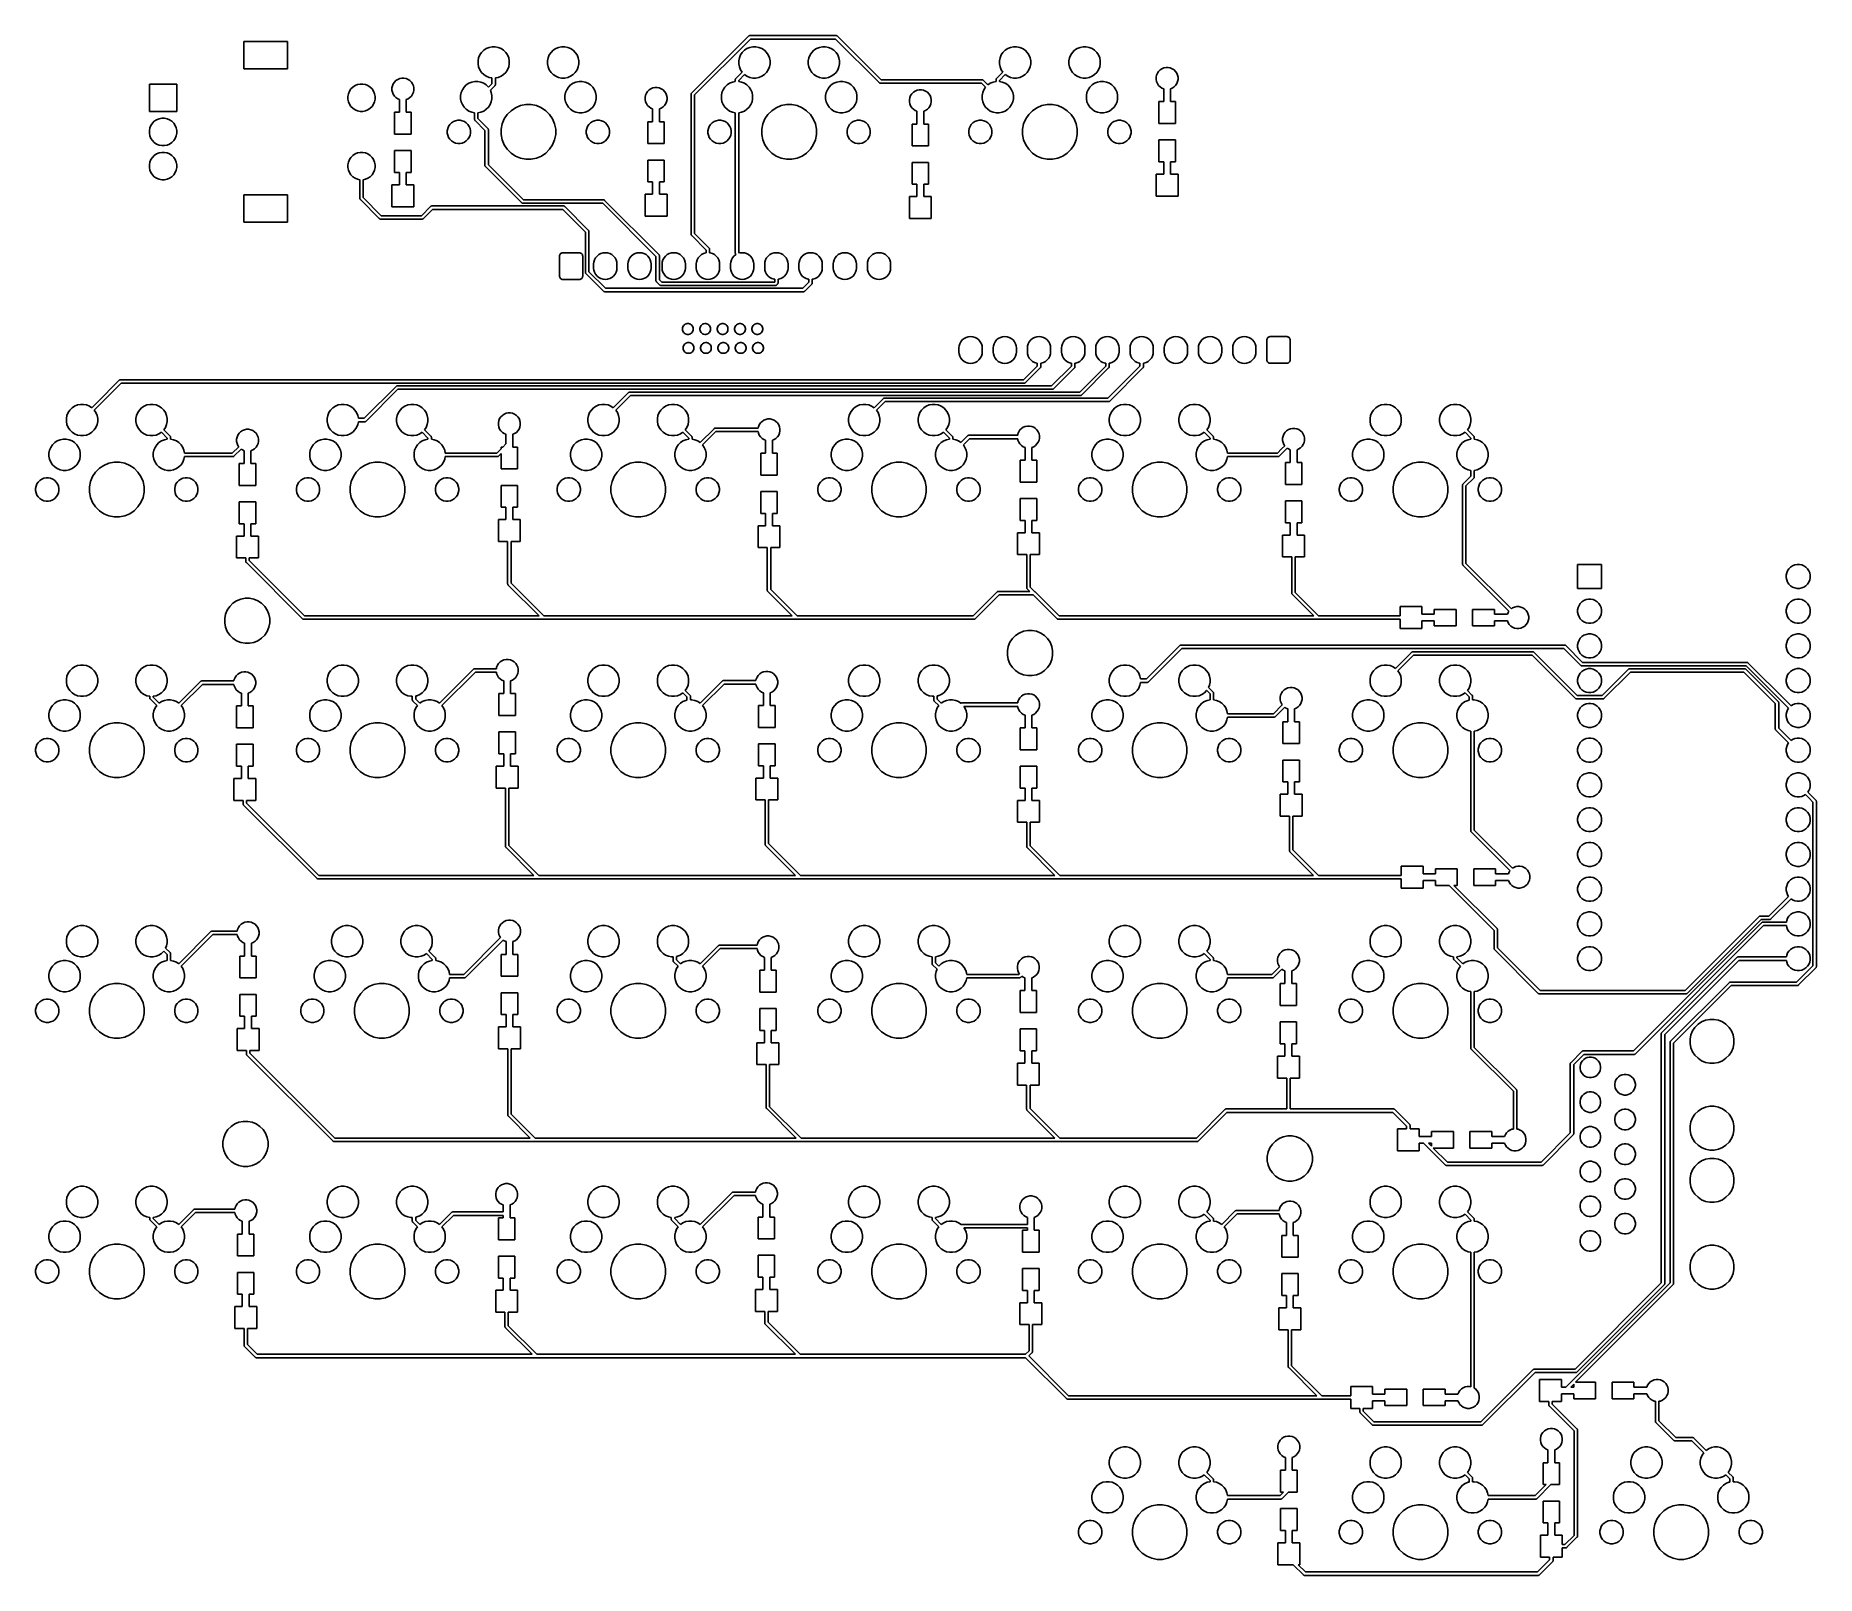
# Model space of a CAD drawing. Extents: x 1.08 to 6.2, y -5.37 to -0.94.
import ezdxf

# ---------------------------------------------------------------- set-up
doc = ezdxf.new("R2010")
doc.units = 0
doc.header["$MEASUREMENT"] = 0
doc.layers.add('BLACK', color=7, linetype='CONTINUOUS')

msp = doc.modelspace()

# ---------------------------------------------------------------- linework, layer by layer
at = {"layer": 'BLACK', "linetype": 'CONTINUOUS'}
for p, q in [((1.67785, -1.03986), (1.67785, -0.96112)), ((1.67785, -0.96112), (1.80384, -0.96112)), ((1.80384, -0.96112), (1.80384, -1.03986)), ((2.96638, -1.10865), (3.12951, -0.94551)), ((3.1352, -0.95374), (2.97461, -1.11434)), ((3.12951, -0.94551), (3.12967, -0.94532)), ((3.12967, -0.94532), (3.12985, -0.94517)), ((3.12985, -0.94517), (3.13042, -0.94471)), ((3.13042, -0.94471), (3.13127, -0.94425)), ((3.13127, -0.94425), (3.1322, -0.94397)), ((3.1322, -0.94397), (3.13292, -0.9439)), ((3.13292, -0.9439), (3.13316, -0.94387)), ((3.13292, -0.9439), (3.13292, -0.9439)), ((3.13316, -0.94387), (3.1334, -0.9439)), ((3.1334, -0.9439), (3.38204, -0.9439)), ((3.38025, -0.95374), (3.1352, -0.95374)), ((3.50578, -1.07927), (3.38025, -0.95374)), ((3.38204, -0.9439), (3.38228, -0.94387)), ((3.38228, -0.94387), (3.38252, -0.9439)), ((3.38252, -0.9439), (3.38252, -0.9439)), ((3.38252, -0.9439), (3.38325, -0.94397)), ((3.38325, -0.94397), (3.38418, -0.94425)), ((3.38418, -0.94425), (3.38503, -0.94471)), ((3.38503, -0.94471), (3.38578, -0.94532)), ((3.38578, -0.94532), (3.38593, -0.94551)), ((3.38593, -0.94551), (3.51147, -1.07104)), ((2.35156, -1.01653), (2.35328, -1.00784)), ((2.35156, -1.0254), (2.35156, -1.01653)), ((2.35328, -1.00784), (2.35668, -0.99965)), ((2.35668, -0.99965), (2.3616, -0.99228)), ((2.3616, -0.99228), (2.36787, -0.98601)), ((2.36787, -0.98601), (2.37524, -0.98109)), ((2.37524, -0.98109), (2.38343, -0.97769)), ((2.38343, -0.97769), (2.39212, -0.97596)), ((2.39212, -0.97596), (2.40099, -0.97596)), ((2.40099, -0.97596), (2.40968, -0.97769)), ((2.40968, -0.97769), (2.41787, -0.98109)), ((2.41787, -0.98109), (2.42524, -0.98601)), ((2.42524, -0.98601), (2.43151, -0.99228)), ((2.43151, -0.99228), (2.43643, -0.99965)), ((2.43643, -0.99965), (2.43983, -1.00784)), ((2.43983, -1.00784), (2.44156, -1.01653)), ((2.44156, -1.01653), (2.44156, -1.0254)), ((2.55156, -1.01653), (2.55328, -1.00784)), ((2.55156, -1.0254), (2.55156, -1.01653)), ((2.55328, -1.00784), (2.55668, -0.99965)), ((2.55668, -0.99965), (2.5616, -0.99228)), ((2.5616, -0.99228), (2.56787, -0.98601)), ((2.56787, -0.98601), (2.57524, -0.98109)), ((2.57524, -0.98109), (2.58343, -0.97769)), ((2.58343, -0.97769), (2.59212, -0.97596)), ((2.59212, -0.97596), (2.60099, -0.97596)), ((2.60099, -0.97596), (2.60968, -0.97769)), ((2.60968, -0.97769), (2.61787, -0.98109)), ((2.61787, -0.98109), (2.62524, -0.98601)), ((2.62524, -0.98601), (2.63151, -0.99228)), ((2.63151, -0.99228), (2.63643, -0.99965)), ((2.63643, -0.99965), (2.63983, -1.00784)), ((2.63983, -1.00784), (2.64156, -1.01653)), ((2.64156, -1.01653), (2.64156, -1.0254)), ((3.10156, -1.01653), (3.10328, -1.00784)), ((3.10156, -1.0254), (3.10156, -1.01653)), ((3.10328, -1.00784), (3.10668, -0.99965)), ((3.10668, -0.99965), (3.1116, -0.99228)), ((3.1116, -0.99228), (3.11787, -0.98601)), ((3.11787, -0.98601), (3.12524, -0.98109)), ((3.12524, -0.98109), (3.13343, -0.97769)), ((3.13343, -0.97769), (3.14212, -0.97596)), ((3.14212, -0.97596), (3.15099, -0.97596)), ((3.15099, -0.97596), (3.15968, -0.97769)), ((3.15968, -0.97769), (3.16787, -0.98109)), ((3.16787, -0.98109), (3.17524, -0.98601)), ((3.17524, -0.98601), (3.18151, -0.99228)), ((3.18151, -0.99228), (3.18643, -0.99965)), ((3.18643, -0.99965), (3.18983, -1.00784)), ((3.18983, -1.00784), (3.19156, -1.01653)), ((3.19156, -1.01653), (3.19156, -1.0254)), ((3.30156, -1.01653), (3.30328, -1.00784)), ((3.30156, -1.0254), (3.30156, -1.01653)), ((3.30328, -1.00784), (3.30668, -0.99965)), ((3.30668, -0.99965), (3.3116, -0.99228)), ((3.3116, -0.99228), (3.31787, -0.98601)), ((3.31787, -0.98601), (3.32524, -0.98109)), ((3.32524, -0.98109), (3.33343, -0.97769)), ((3.33343, -0.97769), (3.34212, -0.97596)), ((3.34212, -0.97596), (3.35099, -0.97596)), ((3.35099, -0.97596), (3.35968, -0.97769)), ((3.35968, -0.97769), (3.36787, -0.98109)), ((3.36787, -0.98109), (3.37524, -0.98601)), ((3.37524, -0.98601), (3.38151, -0.99228)), ((3.38151, -0.99228), (3.38643, -0.99965)), ((3.38643, -0.99965), (3.38983, -1.00784)), ((3.38983, -1.00784), (3.39156, -1.01653)), ((3.39156, -1.01653), (3.39156, -1.0254)), ((3.85156, -1.01653), (3.85328, -1.00784)), ((3.85156, -1.0254), (3.85156, -1.01653)), ((3.85328, -1.00784), (3.85668, -0.99965)), ((3.85668, -0.99965), (3.8616, -0.99228)), ((3.8616, -0.99228), (3.86787, -0.98601)), ((3.86787, -0.98601), (3.87524, -0.98109)), ((3.87524, -0.98109), (3.88343, -0.97769)), ((3.88343, -0.97769), (3.89212, -0.97596)), ((3.89212, -0.97596), (3.90099, -0.97596)), ((3.90099, -0.97596), (3.90968, -0.97769)), ((3.90968, -0.97769), (3.91787, -0.98109)), ((3.91787, -0.98109), (3.92524, -0.98601)), ((3.92524, -0.98601), (3.93151, -0.99228)), ((3.93151, -0.99228), (3.93643, -0.99965)), ((3.93643, -0.99965), (3.93983, -1.00784)), ((3.93983, -1.00784), (3.94156, -1.01653)), ((3.94156, -1.01653), (3.94156, -1.0254)), ((4.05156, -1.01653), (4.05328, -1.00784)), ((4.05156, -1.0254), (4.05156, -1.01653)), ((4.05328, -1.00784), (4.05668, -0.99965)), ((4.05668, -0.99965), (4.0616, -0.99228)), ((4.0616, -0.99228), (4.06787, -0.98601)), ((4.06787, -0.98601), (4.07524, -0.98109)), ((4.07524, -0.98109), (4.08343, -0.97769)), ((4.08343, -0.97769), (4.09212, -0.97596)), ((4.09212, -0.97596), (4.10099, -0.97596)), ((4.10099, -0.97596), (4.10968, -0.97769)), ((4.10968, -0.97769), (4.11787, -0.98109)), ((4.11787, -0.98109), (4.12524, -0.98601)), ((4.12524, -0.98601), (4.13151, -0.99228)), ((4.13151, -0.99228), (4.13643, -0.99965)), ((4.13643, -0.99965), (4.13983, -1.00784)), ((4.13983, -1.00784), (4.14156, -1.01653)), ((4.14156, -1.01653), (4.14156, -1.0254)), ((1.80384, -1.03986), (1.67785, -1.03986)), ((2.11097, -1.07756), (2.11536, -1.07317)), ((2.11536, -1.07317), (2.12051, -1.06973)), ((2.12051, -1.06973), (2.12625, -1.06735)), ((2.12625, -1.06735), (2.13233, -1.06614)), ((2.13233, -1.06614), (2.13854, -1.06614)), ((2.13854, -1.06614), (2.14462, -1.06735)), ((2.14462, -1.06735), (2.15035, -1.06973)), ((2.15035, -1.06973), (2.15551, -1.07317)), ((2.15551, -1.07317), (2.1599, -1.07756)), ((2.35328, -1.03409), (2.35156, -1.0254)), ((2.35668, -1.04228), (2.35328, -1.03409)), ((2.3616, -1.04965), (2.35668, -1.04228)), ((2.36787, -1.05592), (2.3616, -1.04965)), ((2.37524, -1.06084), (2.36787, -1.05592)), ((2.38343, -1.06424), (2.37524, -1.06084)), ((2.39163, -1.06587), (2.38343, -1.06424)), ((2.39163, -1.08257), (2.39163, -1.06587)), ((2.40968, -1.06424), (2.40148, -1.06587)), ((2.40148, -1.06587), (2.40148, -1.08436)), ((2.41787, -1.06084), (2.40968, -1.06424)), ((2.42524, -1.05592), (2.41787, -1.06084)), ((2.43151, -1.04965), (2.42524, -1.05592)), ((2.43643, -1.04228), (2.43151, -1.04965)), ((2.43983, -1.03409), (2.43643, -1.04228)), ((2.44156, -1.0254), (2.43983, -1.03409)), ((2.55328, -1.03409), (2.55156, -1.0254)), ((2.55668, -1.04228), (2.55328, -1.03409)), ((2.5616, -1.04965), (2.55668, -1.04228)), ((2.56787, -1.05592), (2.5616, -1.04965)), ((2.57524, -1.06084), (2.56787, -1.05592)), ((2.58343, -1.06424), (2.57524, -1.06084)), ((2.59212, -1.06596), (2.58343, -1.06424)), ((2.60099, -1.06596), (2.59212, -1.06596)), ((2.60968, -1.06424), (2.60099, -1.06596)), ((2.61787, -1.06084), (2.60968, -1.06424)), ((2.62524, -1.05592), (2.61787, -1.06084)), ((2.63151, -1.04965), (2.62524, -1.05592)), ((2.63643, -1.04228), (2.63151, -1.04965)), ((2.63983, -1.03409), (2.63643, -1.04228)), ((2.64156, -1.0254), (2.63983, -1.03409)), ((3.09161, -1.07096), (3.09163, -1.07072)), ((3.09163, -1.07121), (3.09161, -1.07096)), ((3.09163, -1.07072), (3.09171, -1.07)), ((3.09163, -1.07072), (3.09163, -1.07072)), ((3.09163, -1.07606), (3.09163, -1.07121)), ((3.09171, -1.07), (3.09199, -1.06907)), ((3.09199, -1.06907), (3.09244, -1.06822)), ((3.09244, -1.06822), (3.09306, -1.06747)), ((3.09306, -1.06747), (3.09325, -1.06731)), ((3.09325, -1.06731), (3.11132, -1.04924)), ((3.11828, -1.0562), (3.10148, -1.073)), ((3.10148, -1.073), (3.10148, -1.07606)), ((3.10328, -1.03409), (3.10156, -1.0254)), ((3.10668, -1.04228), (3.10328, -1.03409)), ((3.11132, -1.04924), (3.10668, -1.04228)), ((3.12524, -1.06084), (3.11828, -1.0562)), ((3.13343, -1.06424), (3.12524, -1.06084)), ((3.14212, -1.06596), (3.13343, -1.06424)), ((3.15099, -1.06596), (3.14212, -1.06596)), ((3.15968, -1.06424), (3.15099, -1.06596)), ((3.16787, -1.06084), (3.15968, -1.06424)), ((3.17524, -1.05592), (3.16787, -1.06084)), ((3.18151, -1.04965), (3.17524, -1.05592)), ((3.18643, -1.04228), (3.18151, -1.04965)), ((3.18983, -1.03409), (3.18643, -1.04228)), ((3.19156, -1.0254), (3.18983, -1.03409)), ((3.30328, -1.03409), (3.30156, -1.0254)), ((3.30668, -1.04228), (3.30328, -1.03409)), ((3.3116, -1.04965), (3.30668, -1.04228)), ((3.31787, -1.05592), (3.3116, -1.04965)), ((3.32524, -1.06084), (3.31787, -1.05592)), ((3.33343, -1.06424), (3.32524, -1.06084)), ((3.34212, -1.06596), (3.33343, -1.06424)), ((3.35099, -1.06596), (3.34212, -1.06596)), ((3.35968, -1.06424), (3.35099, -1.06596)), ((3.36787, -1.06084), (3.35968, -1.06424)), ((3.37524, -1.05592), (3.36787, -1.06084)), ((3.38151, -1.04965), (3.37524, -1.05592)), ((3.38643, -1.04228), (3.38151, -1.04965)), ((3.38983, -1.03409), (3.38643, -1.04228)), ((3.39156, -1.0254), (3.38983, -1.03409)), ((3.51147, -1.07104), (3.80131, -1.07104)), ((3.80131, -1.07104), (3.80156, -1.07102)), ((3.80156, -1.07102), (3.8018, -1.07104)), ((3.8018, -1.07104), (3.8018, -1.07104)), ((3.8018, -1.07104), (3.80252, -1.07111)), ((3.80252, -1.07111), (3.80345, -1.0714)), ((3.80345, -1.0714), (3.8043, -1.07185)), ((3.8043, -1.07185), (3.80505, -1.07247)), ((3.80505, -1.07247), (3.80521, -1.07266)), ((3.80521, -1.07266), (3.81828, -1.08573)), ((3.84161, -1.07096), (3.84163, -1.07072)), ((3.84163, -1.07121), (3.84161, -1.07096)), ((3.84163, -1.07072), (3.84171, -1.07)), ((3.84163, -1.07072), (3.84163, -1.07072)), ((3.84163, -1.07606), (3.84163, -1.07121)), ((3.84171, -1.07), (3.84199, -1.06907)), ((3.84199, -1.06907), (3.84244, -1.06822)), ((3.84244, -1.06822), (3.84306, -1.06747)), ((3.84306, -1.06747), (3.84325, -1.06731)), ((3.84325, -1.06731), (3.86132, -1.04924)), ((3.86828, -1.0562), (3.85148, -1.073)), ((3.85148, -1.073), (3.85148, -1.07606)), ((3.85328, -1.03409), (3.85156, -1.0254)), ((3.85668, -1.04228), (3.85328, -1.03409)), ((3.86132, -1.04924), (3.85668, -1.04228)), ((3.87524, -1.06084), (3.86828, -1.0562)), ((3.88343, -1.06424), (3.87524, -1.06084)), ((3.89212, -1.06596), (3.88343, -1.06424)), ((3.90099, -1.06596), (3.89212, -1.06596)), ((3.90968, -1.06424), (3.90099, -1.06596)), ((3.91787, -1.06084), (3.90968, -1.06424)), ((3.92524, -1.05592), (3.91787, -1.06084)), ((3.93151, -1.04965), (3.92524, -1.05592)), ((3.93643, -1.04228), (3.93151, -1.04965)), ((3.93983, -1.03409), (3.93643, -1.04228)), ((3.94156, -1.0254), (3.93983, -1.03409)), ((4.05328, -1.03409), (4.05156, -1.0254)), ((4.05668, -1.04228), (4.05328, -1.03409)), ((4.0616, -1.04965), (4.05668, -1.04228)), ((4.06787, -1.05592), (4.0616, -1.04965)), ((4.07524, -1.06084), (4.06787, -1.05592)), ((4.08343, -1.06424), (4.07524, -1.06084)), ((4.09212, -1.06596), (4.08343, -1.06424)), ((4.10099, -1.06596), (4.09212, -1.06596)), ((4.10968, -1.06424), (4.10099, -1.06596)), ((4.11787, -1.06084), (4.10968, -1.06424)), ((4.12524, -1.05592), (4.11787, -1.06084)), ((4.13151, -1.04965), (4.12524, -1.05592)), ((4.13643, -1.04228), (4.13151, -1.04965)), ((4.13983, -1.03409), (4.13643, -1.04228)), ((4.14156, -1.0254), (4.13983, -1.03409)), ((4.30236, -1.06383), (4.30357, -1.05774)), ((4.30236, -1.07003), (4.30236, -1.06383)), ((4.30357, -1.07612), (4.30236, -1.07003)), ((4.30357, -1.05774), (4.30595, -1.05201)), ((4.30595, -1.05201), (4.30939, -1.04685)), ((4.30939, -1.04685), (4.31378, -1.04246)), ((4.31378, -1.04246), (4.31894, -1.03902)), ((4.31894, -1.03902), (4.32467, -1.03664)), ((4.32467, -1.03664), (4.33076, -1.03543)), ((4.33076, -1.03543), (4.33696, -1.03543)), ((4.33696, -1.03543), (4.34305, -1.03664)), ((4.34305, -1.03664), (4.34878, -1.03902)), ((4.34878, -1.03902), (4.35394, -1.04246)), ((4.35394, -1.04246), (4.35832, -1.04685)), ((4.35832, -1.04685), (4.36177, -1.05201)), ((4.36177, -1.05201), (4.36414, -1.05774)), ((4.36414, -1.05774), (4.36535, -1.06383)), ((4.36535, -1.07003), (4.36414, -1.07612)), ((4.36535, -1.06383), (4.36535, -1.07003)), ((1.4062, -1.16191), (1.4062, -1.08317)), ((1.4062, -1.08317), (1.48494, -1.08317)), ((1.48494, -1.08317), (1.48494, -1.16191)), ((1.97707, -1.11866), (1.97858, -1.11106)), ((1.97707, -1.12642), (1.97707, -1.11866)), ((1.97858, -1.13402), (1.97707, -1.12642)), ((1.97858, -1.11106), (1.98155, -1.10389)), ((1.98155, -1.10389), (1.98586, -1.09744)), ((1.98586, -1.09744), (1.99134, -1.09196)), ((1.99134, -1.09196), (1.99779, -1.08765)), ((1.99779, -1.08765), (2.00495, -1.08468)), ((2.00495, -1.08468), (2.01256, -1.08317)), ((2.01256, -1.08317), (2.02031, -1.08317)), ((2.02031, -1.08317), (2.02792, -1.08468)), ((2.02792, -1.08468), (2.03509, -1.08765)), ((2.03509, -1.08765), (2.04153, -1.09196)), ((2.04153, -1.09196), (2.04702, -1.09744)), ((2.04702, -1.09744), (2.05133, -1.10389)), ((2.05133, -1.10389), (2.05429, -1.11106)), ((2.05429, -1.11106), (2.05581, -1.11866)), ((2.05581, -1.12642), (2.05429, -1.13402)), ((2.05581, -1.11866), (2.05581, -1.12642)), ((2.10394, -1.09454), (2.10515, -1.08845)), ((2.10394, -1.10074), (2.10394, -1.09454)), ((2.10515, -1.10682), (2.10394, -1.10074)), ((2.10515, -1.08845), (2.10752, -1.08272)), ((2.10752, -1.11256), (2.10515, -1.10682)), ((2.10752, -1.08272), (2.11097, -1.07756)), ((2.11097, -1.11772), (2.10752, -1.11256)), ((2.11536, -1.1221), (2.11097, -1.11772)), ((2.12051, -1.12555), (2.11536, -1.1221)), ((2.12559, -1.12765), (2.12051, -1.12555)), ((2.15035, -1.12555), (2.14528, -1.12765)), ((2.15551, -1.1221), (2.15035, -1.12555)), ((2.1599, -1.11772), (2.15551, -1.1221)), ((2.1599, -1.07756), (2.16334, -1.08272)), ((2.16334, -1.11256), (2.1599, -1.11772)), ((2.16334, -1.08272), (2.16572, -1.08845)), ((2.16572, -1.10682), (2.16334, -1.11256)), ((2.16572, -1.08845), (2.16693, -1.09454)), ((2.16693, -1.10074), (2.16572, -1.10682)), ((2.16693, -1.09454), (2.16693, -1.10074)), ((2.30156, -1.11653), (2.30328, -1.10784)), ((2.30156, -1.1254), (2.30156, -1.11653)), ((2.30328, -1.13409), (2.30156, -1.1254)), ((2.30328, -1.10784), (2.30668, -1.09965)), ((2.30668, -1.09965), (2.3116, -1.09228)), ((2.3116, -1.09228), (2.31787, -1.08601)), ((2.31787, -1.08601), (2.32524, -1.08109)), ((2.32524, -1.08109), (2.33343, -1.07769)), ((2.33343, -1.07769), (2.34212, -1.07596)), ((2.34212, -1.07596), (2.35099, -1.07596)), ((2.35099, -1.07596), (2.35968, -1.07769)), ((2.35968, -1.07769), (2.36787, -1.08109)), ((2.36787, -1.08109), (2.37524, -1.08601)), ((2.37524, -1.08601), (2.38151, -1.09228)), ((2.38151, -1.09228), (2.38167, -1.09253)), ((2.38167, -1.09253), (2.39163, -1.08257)), ((2.39986, -1.08825), (2.38703, -1.10109)), ((2.38703, -1.10109), (2.38983, -1.10784)), ((2.38983, -1.10784), (2.39156, -1.11653)), ((2.39156, -1.1254), (2.38983, -1.13409)), ((2.39156, -1.11653), (2.39156, -1.1254)), ((2.40005, -1.0881), (2.39986, -1.08825)), ((2.40021, -1.08791), (2.40005, -1.0881)), ((2.40067, -1.08735), (2.40021, -1.08791)), ((2.40021, -1.08791), (2.40021, -1.08791)), ((2.40112, -1.0865), (2.40067, -1.08735)), ((2.40141, -1.08557), (2.40112, -1.0865)), ((2.40148, -1.08485), (2.40141, -1.08557)), ((2.40148, -1.08436), (2.4015, -1.0846)), ((2.4015, -1.0846), (2.40148, -1.08485)), ((2.40148, -1.08485), (2.40148, -1.08485)), ((2.60156, -1.11653), (2.60328, -1.10784)), ((2.60156, -1.1254), (2.60156, -1.11653)), ((2.60328, -1.13409), (2.60156, -1.1254)), ((2.60328, -1.10784), (2.60668, -1.09965)), ((2.60668, -1.09965), (2.6116, -1.09228)), ((2.6116, -1.09228), (2.61787, -1.08601)), ((2.61787, -1.08601), (2.62524, -1.08109)), ((2.62524, -1.08109), (2.63343, -1.07769)), ((2.63343, -1.07769), (2.64212, -1.07596)), ((2.64212, -1.07596), (2.65099, -1.07596)), ((2.65099, -1.07596), (2.65968, -1.07769)), ((2.65968, -1.07769), (2.66787, -1.08109)), ((2.66787, -1.08109), (2.67524, -1.08601)), ((2.67524, -1.08601), (2.68151, -1.09228)), ((2.68151, -1.09228), (2.68643, -1.09965)), ((2.68643, -1.09965), (2.68983, -1.10784)), ((2.68983, -1.10784), (2.69156, -1.11653)), ((2.69156, -1.1254), (2.68983, -1.13409)), ((2.69156, -1.11653), (2.69156, -1.1254)), ((2.83228, -1.1217), (2.83349, -1.11562)), ((2.83228, -1.12791), (2.83228, -1.1217)), ((2.83349, -1.11562), (2.83587, -1.10988)), ((2.83587, -1.10988), (2.83931, -1.10473)), ((2.83931, -1.10473), (2.8437, -1.10034)), ((2.8437, -1.10034), (2.84886, -1.09689)), ((2.84886, -1.09689), (2.85459, -1.09452)), ((2.85459, -1.09452), (2.86068, -1.09331)), ((2.86068, -1.09331), (2.86688, -1.09331)), ((2.86688, -1.09331), (2.87297, -1.09452)), ((2.87297, -1.09452), (2.8787, -1.09689)), ((2.8787, -1.09689), (2.88386, -1.10034)), ((2.88386, -1.10034), (2.88824, -1.10473)), ((2.88824, -1.10473), (2.89169, -1.10988)), ((2.89169, -1.10988), (2.89407, -1.11562)), ((2.89407, -1.11562), (2.89528, -1.1217)), ((2.89528, -1.1217), (2.89528, -1.12791)), ((2.96474, -1.1123), (2.96476, -1.11206)), ((2.96476, -1.11254), (2.96474, -1.1123)), ((2.96476, -1.11206), (2.96483, -1.11133)), ((2.96476, -1.11206), (2.96476, -1.11206)), ((2.96476, -1.51531), (2.96476, -1.11254)), ((2.96483, -1.11133), (2.96512, -1.11041)), ((2.96512, -1.11041), (2.96557, -1.10955)), ((2.96557, -1.10955), (2.96619, -1.1088)), ((2.96619, -1.1088), (2.96638, -1.10865)), ((2.97461, -1.11434), (2.97461, -1.51351)), ((3.05156, -1.11653), (3.05328, -1.10784)), ((3.05156, -1.1254), (3.05156, -1.11653)), ((3.05328, -1.13409), (3.05156, -1.1254)), ((3.05328, -1.10784), (3.05668, -1.09965)), ((3.05668, -1.09965), (3.0616, -1.09228)), ((3.0616, -1.09228), (3.06787, -1.08601)), ((3.06787, -1.08601), (3.07524, -1.08109)), ((3.07524, -1.08109), (3.08343, -1.07769)), ((3.08343, -1.07769), (3.09163, -1.07606)), ((3.10148, -1.07606), (3.10968, -1.07769)), ((3.10968, -1.07769), (3.11787, -1.08109)), ((3.11787, -1.08109), (3.12524, -1.08601)), ((3.12524, -1.08601), (3.13151, -1.09228)), ((3.13151, -1.09228), (3.13643, -1.09965)), ((3.13643, -1.09965), (3.13983, -1.10784)), ((3.13983, -1.10784), (3.14156, -1.11653)), ((3.14156, -1.1254), (3.13983, -1.13409)), ((3.14156, -1.11653), (3.14156, -1.1254)), ((3.35156, -1.11653), (3.35328, -1.10784)), ((3.35156, -1.1254), (3.35156, -1.11653)), ((3.35328, -1.13409), (3.35156, -1.1254)), ((3.35328, -1.10784), (3.35668, -1.09965)), ((3.35668, -1.09965), (3.3616, -1.09228)), ((3.3616, -1.09228), (3.36787, -1.08601)), ((3.36787, -1.08601), (3.37524, -1.08109)), ((3.37524, -1.08109), (3.38343, -1.07769)), ((3.38343, -1.07769), (3.39212, -1.07596)), ((3.39212, -1.07596), (3.40099, -1.07596)), ((3.40099, -1.07596), (3.40968, -1.07769)), ((3.40968, -1.07769), (3.41787, -1.08109)), ((3.41787, -1.08109), (3.42524, -1.08601)), ((3.42524, -1.08601), (3.43151, -1.09228)), ((3.43151, -1.09228), (3.43643, -1.09965)), ((3.43643, -1.09965), (3.43983, -1.10784)), ((3.43983, -1.10784), (3.44156, -1.11653)), ((3.44156, -1.1254), (3.43983, -1.13409)), ((3.44156, -1.11653), (3.44156, -1.1254)), ((3.50593, -1.07946), (3.50578, -1.07927)), ((3.50612, -1.07961), (3.50593, -1.07946)), ((3.50612, -1.07962), (3.50612, -1.07961)), ((3.50668, -1.08008), (3.50612, -1.07962)), ((3.50754, -1.08053), (3.50668, -1.08008)), ((3.50846, -1.08081), (3.50754, -1.08053)), ((3.50919, -1.08089), (3.50846, -1.08081)), ((3.50943, -1.08091), (3.50919, -1.08089)), ((3.50919, -1.08089), (3.50919, -1.08089)), ((3.50967, -1.08089), (3.50943, -1.08091)), ((3.79952, -1.08089), (3.50967, -1.08089)), ((3.59252, -1.12839), (3.59373, -1.12231)), ((3.59373, -1.12231), (3.5961, -1.11658)), ((3.5961, -1.11658), (3.59955, -1.11142)), ((3.59955, -1.11142), (3.60394, -1.10703)), ((3.60394, -1.10703), (3.6091, -1.10358)), ((3.6091, -1.10358), (3.61483, -1.10121)), ((3.61483, -1.10121), (3.62091, -1.1)), ((3.62091, -1.1), (3.62712, -1.1)), ((3.62712, -1.1), (3.6332, -1.10121)), ((3.6332, -1.10121), (3.63893, -1.10358)), ((3.63893, -1.10358), (3.64409, -1.10703)), ((3.64409, -1.10703), (3.64848, -1.11142)), ((3.64848, -1.11142), (3.65193, -1.11658)), ((3.65193, -1.11658), (3.6543, -1.12231)), ((3.6543, -1.12231), (3.65551, -1.12839)), ((3.81132, -1.09269), (3.79952, -1.08089)), ((3.80156, -1.11653), (3.80328, -1.10784)), ((3.80156, -1.1254), (3.80156, -1.11653)), ((3.80328, -1.13409), (3.80156, -1.1254)), ((3.80328, -1.10784), (3.80668, -1.09965)), ((3.80668, -1.09965), (3.81132, -1.09269)), ((3.81828, -1.08573), (3.82524, -1.08109)), ((3.82524, -1.08109), (3.83343, -1.07769)), ((3.83343, -1.07769), (3.84163, -1.07606)), ((3.85148, -1.07606), (3.85968, -1.07769)), ((3.85968, -1.07769), (3.86787, -1.08109)), ((3.86787, -1.08109), (3.87524, -1.08601)), ((3.87524, -1.08601), (3.88151, -1.09228)), ((3.88151, -1.09228), (3.88643, -1.09965)), ((3.88643, -1.09965), (3.88983, -1.10784)), ((3.88983, -1.10784), (3.89156, -1.11653)), ((3.89156, -1.1254), (3.88983, -1.13409)), ((3.89156, -1.11653), (3.89156, -1.1254)), ((4.10156, -1.11653), (4.10328, -1.10784)), ((4.10156, -1.1254), (4.10156, -1.11653)), ((4.10328, -1.13409), (4.10156, -1.1254)), ((4.10328, -1.10784), (4.10668, -1.09965)), ((4.10668, -1.09965), (4.1116, -1.09228)), ((4.1116, -1.09228), (4.11787, -1.08601)), ((4.11787, -1.08601), (4.12524, -1.08109)), ((4.12524, -1.08109), (4.13343, -1.07769)), ((4.13343, -1.07769), (4.14212, -1.07596)), ((4.14212, -1.07596), (4.15099, -1.07596)), ((4.15099, -1.07596), (4.15968, -1.07769)), ((4.15968, -1.07769), (4.16787, -1.08109)), ((4.16787, -1.08109), (4.17524, -1.08601)), ((4.17524, -1.08601), (4.18151, -1.09228)), ((4.18151, -1.09228), (4.18643, -1.09965)), ((4.18643, -1.09965), (4.18983, -1.10784)), ((4.18983, -1.10784), (4.19156, -1.11653)), ((4.19156, -1.1254), (4.18983, -1.13409)), ((4.19156, -1.11653), (4.19156, -1.1254)), ((4.30595, -1.08185), (4.30357, -1.07612)), ((4.30939, -1.08701), (4.30595, -1.08185)), ((4.31378, -1.09139), (4.30939, -1.08701)), ((4.31894, -1.09484), (4.31378, -1.09139)), ((4.32402, -1.09694), (4.31894, -1.09484)), ((4.32402, -1.13386), (4.32402, -1.09694)), ((4.34878, -1.09484), (4.3437, -1.09694)), ((4.3437, -1.09694), (4.3437, -1.13386)), ((4.35394, -1.09139), (4.34878, -1.09484)), ((4.35832, -1.08701), (4.35394, -1.09139)), ((4.36177, -1.08185), (4.35832, -1.08701)), ((4.36414, -1.07612), (4.36177, -1.08185)), ((1.48494, -1.16191), (1.4062, -1.16191)), ((1.98155, -1.14119), (1.97858, -1.13402)), ((1.98586, -1.14764), (1.98155, -1.14119)), ((1.99134, -1.15312), (1.98586, -1.14764)), ((1.99779, -1.15743), (1.99134, -1.15312)), ((2.00495, -1.1604), (1.99779, -1.15743)), ((2.01256, -1.16191), (2.00495, -1.1604)), ((2.02031, -1.16191), (2.01256, -1.16191)), ((2.02792, -1.1604), (2.02031, -1.16191)), ((2.03509, -1.15743), (2.02792, -1.1604)), ((2.04153, -1.15312), (2.03509, -1.15743)), ((2.04702, -1.14764), (2.04153, -1.15312)), ((2.05133, -1.14119), (2.04702, -1.14764)), ((2.05429, -1.13402), (2.05133, -1.14119)), ((2.11181, -1.22756), (2.11181, -1.16457)), ((2.11181, -1.16457), (2.12559, -1.16457)), ((2.12559, -1.16457), (2.12559, -1.12765)), ((2.14528, -1.12765), (2.14528, -1.16457)), ((2.14528, -1.16457), (2.15906, -1.16457)), ((2.15906, -1.16457), (2.15906, -1.22756)), ((2.30668, -1.14228), (2.30328, -1.13409)), ((2.3116, -1.14965), (2.30668, -1.14228)), ((2.31787, -1.15592), (2.3116, -1.14965)), ((2.32524, -1.16084), (2.31787, -1.15592)), ((2.33343, -1.16424), (2.32524, -1.16084)), ((2.34163, -1.16587), (2.33343, -1.16424)), ((2.34163, -1.18436), (2.34163, -1.16587)), ((2.35968, -1.16424), (2.35148, -1.16587)), ((2.35148, -1.16587), (2.35148, -1.18257)), ((2.36787, -1.16084), (2.35968, -1.16424)), ((2.37524, -1.15592), (2.36787, -1.16084)), ((2.38151, -1.14965), (2.37524, -1.15592)), ((2.38643, -1.14228), (2.38151, -1.14965)), ((2.38983, -1.13409), (2.38643, -1.14228)), ((2.42699, -1.18378), (2.43558, -1.17092)), ((2.43558, -1.17092), (2.44651, -1.15999)), ((2.44651, -1.15999), (2.45937, -1.1514)), ((2.45937, -1.1514), (2.47366, -1.14548)), ((2.47366, -1.14548), (2.48882, -1.14246)), ((2.48882, -1.14246), (2.50429, -1.14246)), ((2.50429, -1.14246), (2.51945, -1.14548)), ((2.51945, -1.14548), (2.53374, -1.1514)), ((2.53374, -1.1514), (2.5466, -1.15999)), ((2.5466, -1.15999), (2.55753, -1.17092)), ((2.55753, -1.17092), (2.56612, -1.18378)), ((2.60668, -1.14228), (2.60328, -1.13409)), ((2.6116, -1.14965), (2.60668, -1.14228)), ((2.61787, -1.15592), (2.6116, -1.14965)), ((2.62524, -1.16084), (2.61787, -1.15592)), ((2.63343, -1.16424), (2.62524, -1.16084)), ((2.64212, -1.16596), (2.63343, -1.16424)), ((2.65099, -1.16596), (2.64212, -1.16596)), ((2.65968, -1.16424), (2.65099, -1.16596)), ((2.66787, -1.16084), (2.65968, -1.16424)), ((2.67524, -1.15592), (2.66787, -1.16084)), ((2.68151, -1.14965), (2.67524, -1.15592)), ((2.68643, -1.14228), (2.68151, -1.14965)), ((2.68983, -1.13409), (2.68643, -1.14228)), ((2.83349, -1.13399), (2.83228, -1.12791)), ((2.83587, -1.13972), (2.83349, -1.13399)), ((2.83931, -1.14488), (2.83587, -1.13972)), ((2.8437, -1.14927), (2.83931, -1.14488)), ((2.84886, -1.15271), (2.8437, -1.14927)), ((2.85394, -1.15482), (2.84886, -1.15271)), ((2.85394, -1.19173), (2.85394, -1.15482)), ((2.8787, -1.15271), (2.87362, -1.15482)), ((2.87362, -1.15482), (2.87362, -1.19173)), ((2.88386, -1.14927), (2.8787, -1.15271)), ((2.88824, -1.14488), (2.88386, -1.14927)), ((2.89169, -1.13972), (2.88824, -1.14488)), ((2.89407, -1.13399), (2.89169, -1.13972)), ((2.89528, -1.12791), (2.89407, -1.13399)), ((3.05668, -1.14228), (3.05328, -1.13409)), ((3.0616, -1.14965), (3.05668, -1.14228)), ((3.06787, -1.15592), (3.0616, -1.14965)), ((3.07524, -1.16084), (3.06787, -1.15592)), ((3.08343, -1.16424), (3.07524, -1.16084)), ((3.09163, -1.16587), (3.08343, -1.16424)), ((3.09163, -1.56915), (3.09163, -1.16587)), ((3.10968, -1.16424), (3.10148, -1.16587)), ((3.10148, -1.16587), (3.10148, -1.56735)), ((3.11787, -1.16084), (3.10968, -1.16424)), ((3.12524, -1.15592), (3.11787, -1.16084)), ((3.13151, -1.14965), (3.12524, -1.15592)), ((3.13643, -1.14228), (3.13151, -1.14965)), ((3.13983, -1.13409), (3.13643, -1.14228)), ((3.17699, -1.18378), (3.18558, -1.17092)), ((3.18558, -1.17092), (3.19651, -1.15999)), ((3.19651, -1.15999), (3.20937, -1.1514)), ((3.20937, -1.1514), (3.22366, -1.14548)), ((3.22366, -1.14548), (3.23882, -1.14246)), ((3.23882, -1.14246), (3.25429, -1.14246)), ((3.25429, -1.14246), (3.26945, -1.14548)), ((3.26945, -1.14548), (3.28374, -1.1514)), ((3.28374, -1.1514), (3.2966, -1.15999)), ((3.2966, -1.15999), (3.30753, -1.17092)), ((3.30753, -1.17092), (3.31612, -1.18378)), ((3.35668, -1.14228), (3.35328, -1.13409)), ((3.3616, -1.14965), (3.35668, -1.14228)), ((3.36787, -1.15592), (3.3616, -1.14965)), ((3.37524, -1.16084), (3.36787, -1.15592)), ((3.38343, -1.16424), (3.37524, -1.16084)), ((3.39212, -1.16596), (3.38343, -1.16424)), ((3.40099, -1.16596), (3.39212, -1.16596)), ((3.40968, -1.16424), (3.40099, -1.16596)), ((3.41787, -1.16084), (3.40968, -1.16424)), ((3.42524, -1.15592), (3.41787, -1.16084)), ((3.43151, -1.14965), (3.42524, -1.15592)), ((3.43643, -1.14228), (3.43151, -1.14965)), ((3.43983, -1.13409), (3.43643, -1.14228)), ((3.59252, -1.1346), (3.59252, -1.12839)), ((3.59373, -1.14068), (3.59252, -1.1346)), ((3.5961, -1.14642), (3.59373, -1.14068)), ((3.59955, -1.15157), (3.5961, -1.14642)), ((3.60394, -1.15596), (3.59955, -1.15157)), ((3.6091, -1.15941), (3.60394, -1.15596)), ((3.61417, -1.16151), (3.6091, -1.15941)), ((3.61417, -1.19843), (3.61417, -1.16151)), ((3.63893, -1.15941), (3.63386, -1.16151)), ((3.63386, -1.16151), (3.63386, -1.19843)), ((3.64409, -1.15596), (3.63893, -1.15941)), ((3.64848, -1.15157), (3.64409, -1.15596)), ((3.65193, -1.14642), (3.64848, -1.15157)), ((3.6543, -1.14068), (3.65193, -1.14642)), ((3.65551, -1.1346), (3.6543, -1.14068)), ((3.65551, -1.12839), (3.65551, -1.1346)), ((3.80668, -1.14228), (3.80328, -1.13409)), ((3.8116, -1.14965), (3.80668, -1.14228)), ((3.81787, -1.15592), (3.8116, -1.14965)), ((3.82524, -1.16084), (3.81787, -1.15592)), ((3.83343, -1.16424), (3.82524, -1.16084)), ((3.84212, -1.16596), (3.83343, -1.16424)), ((3.85099, -1.16596), (3.84212, -1.16596)), ((3.85968, -1.16424), (3.85099, -1.16596)), ((3.86787, -1.16084), (3.85968, -1.16424)), ((3.87524, -1.15592), (3.86787, -1.16084)), ((3.88151, -1.14965), (3.87524, -1.15592)), ((3.88643, -1.14228), (3.88151, -1.14965)), ((3.88983, -1.13409), (3.88643, -1.14228)), ((3.92699, -1.18378), (3.93558, -1.17092)), ((3.93558, -1.17092), (3.94651, -1.15999)), ((3.94651, -1.15999), (3.95937, -1.1514)), ((3.95937, -1.1514), (3.97366, -1.14548)), ((3.97366, -1.14548), (3.98882, -1.14246)), ((3.98882, -1.14246), (4.00429, -1.14246)), ((4.00429, -1.14246), (4.01945, -1.14548)), ((4.01945, -1.14548), (4.03374, -1.1514)), ((4.03374, -1.1514), (4.0466, -1.15999)), ((4.0466, -1.15999), (4.05753, -1.17092)), ((4.05753, -1.17092), (4.06612, -1.18378)), ((4.10668, -1.14228), (4.10328, -1.13409)), ((4.1116, -1.14965), (4.10668, -1.14228)), ((4.11787, -1.15592), (4.1116, -1.14965)), ((4.12524, -1.16084), (4.11787, -1.15592)), ((4.13343, -1.16424), (4.12524, -1.16084)), ((4.14212, -1.16596), (4.13343, -1.16424)), ((4.15099, -1.16596), (4.14212, -1.16596)), ((4.15968, -1.16424), (4.15099, -1.16596)), ((4.16787, -1.16084), (4.15968, -1.16424)), ((4.17524, -1.15592), (4.16787, -1.16084)), ((4.18151, -1.14965), (4.17524, -1.15592)), ((4.18643, -1.14228), (4.18151, -1.14965)), ((4.18983, -1.13409), (4.18643, -1.14228)), ((4.31024, -1.19685), (4.31024, -1.13386)), ((4.31024, -1.13386), (4.32402, -1.13386)), ((4.3437, -1.13386), (4.35748, -1.13386)), ((4.35748, -1.13386), (4.35748, -1.19685)), ((1.4062, -1.21709), (1.40771, -1.20948)), ((1.4062, -1.22484), (1.4062, -1.21709)), ((1.40771, -1.23245), (1.4062, -1.22484)), ((1.40771, -1.20948), (1.41068, -1.20232)), ((1.41068, -1.20232), (1.41499, -1.19587)), ((1.41499, -1.19587), (1.42047, -1.19038)), ((1.42047, -1.19038), (1.42692, -1.18608)), ((1.42692, -1.18608), (1.43409, -1.18311)), ((1.43409, -1.18311), (1.44169, -1.18159)), ((1.44169, -1.18159), (1.44945, -1.18159)), ((1.44945, -1.18159), (1.45705, -1.18311)), ((1.45705, -1.18311), (1.46422, -1.18608)), ((1.46422, -1.18608), (1.47067, -1.19038)), ((1.47067, -1.19038), (1.47615, -1.19587)), ((1.47615, -1.19587), (1.48046, -1.20232)), ((1.48046, -1.20232), (1.48343, -1.20948)), ((1.48343, -1.20948), (1.48494, -1.21709)), ((1.48494, -1.22484), (1.48343, -1.23245)), ((1.48494, -1.21709), (1.48494, -1.22484)), ((2.15906, -1.22756), (2.11181, -1.22756)), ((2.26306, -1.21767), (2.26434, -1.21119)), ((2.26306, -1.22426), (2.26306, -1.21767)), ((2.26434, -1.23074), (2.26306, -1.22426)), ((2.26434, -1.21119), (2.26687, -1.2051)), ((2.26687, -1.2051), (2.27053, -1.19961)), ((2.27053, -1.19961), (2.2752, -1.19494)), ((2.2752, -1.19494), (2.28069, -1.19128)), ((2.28069, -1.19128), (2.28678, -1.18875)), ((2.28678, -1.18875), (2.29326, -1.18746)), ((2.29326, -1.18746), (2.29985, -1.18746)), ((2.29985, -1.18746), (2.30633, -1.18875)), ((2.30633, -1.18875), (2.31242, -1.19128)), ((2.31242, -1.19128), (2.31791, -1.19494)), ((2.31791, -1.19494), (2.32258, -1.19961)), ((2.32258, -1.19961), (2.32624, -1.2051)), ((2.32624, -1.2051), (2.32877, -1.21119)), ((2.32877, -1.21119), (2.33006, -1.21767)), ((2.33006, -1.22426), (2.32877, -1.23074)), ((2.33006, -1.21767), (2.33006, -1.22426)), ((2.34161, -1.1846), (2.34163, -1.18436)), ((2.34171, -1.18557), (2.34161, -1.1846)), ((2.34199, -1.1865), (2.34171, -1.18557)), ((2.34244, -1.18735), (2.34199, -1.1865)), ((2.3429, -1.18791), (2.34244, -1.18735)), ((2.34306, -1.1881), (2.3429, -1.18791)), ((2.34325, -1.18825), (2.34306, -1.1881)), ((2.37146, -1.21647), (2.34325, -1.18825)), ((2.35148, -1.18257), (2.37969, -1.21078)), ((2.37146, -1.31708), (2.37146, -1.21647)), ((2.37969, -1.21078), (2.37987, -1.21093)), ((2.37987, -1.21093), (2.38003, -1.21112)), ((2.38003, -1.21112), (2.38049, -1.21168)), ((2.38049, -1.21168), (2.38095, -1.21253)), ((2.38095, -1.21253), (2.38123, -1.21346)), ((2.38123, -1.21346), (2.3813, -1.21419)), ((2.3813, -1.21419), (2.3813, -1.21419)), ((2.3813, -1.21419), (2.38132, -1.21443)), ((2.38132, -1.21443), (2.3813, -1.21467)), ((2.3813, -1.21467), (2.3813, -1.31528)), ((2.41806, -1.21323), (2.42107, -1.19807)), ((2.41806, -1.2287), (2.41806, -1.21323)), ((2.42107, -1.24386), (2.41806, -1.2287)), ((2.42107, -1.19807), (2.42699, -1.18378)), ((2.56612, -1.18378), (2.57204, -1.19807)), ((2.57204, -1.19807), (2.57506, -1.21323)), ((2.57506, -1.2287), (2.57204, -1.24386)), ((2.57506, -1.21323), (2.57506, -1.2287)), ((2.66306, -1.21767), (2.66434, -1.21119)), ((2.66306, -1.22426), (2.66306, -1.21767)), ((2.66434, -1.23074), (2.66306, -1.22426)), ((2.66434, -1.21119), (2.66687, -1.2051)), ((2.66687, -1.2051), (2.67053, -1.19961)), ((2.67053, -1.19961), (2.6752, -1.19494)), ((2.6752, -1.19494), (2.68069, -1.19128)), ((2.68069, -1.19128), (2.68678, -1.18875)), ((2.68678, -1.18875), (2.69326, -1.18746)), ((2.69326, -1.18746), (2.69985, -1.18746)), ((2.69985, -1.18746), (2.70633, -1.18875)), ((2.70633, -1.18875), (2.71242, -1.19128)), ((2.71242, -1.19128), (2.71791, -1.19494)), ((2.71791, -1.19494), (2.72258, -1.19961)), ((2.72258, -1.19961), (2.72624, -1.2051)), ((2.72624, -1.2051), (2.72877, -1.21119)), ((2.72877, -1.21119), (2.73006, -1.21767)), ((2.73006, -1.22426), (2.72877, -1.23074)), ((2.73006, -1.21767), (2.73006, -1.22426)), ((2.84016, -1.25472), (2.84016, -1.19173)), ((2.84016, -1.19173), (2.85394, -1.19173)), ((2.87362, -1.19173), (2.8874, -1.19173)), ((2.8874, -1.19173), (2.8874, -1.25472)), ((3.01306, -1.21767), (3.01434, -1.21119)), ((3.01306, -1.22426), (3.01306, -1.21767)), ((3.01434, -1.23074), (3.01306, -1.22426)), ((3.01434, -1.21119), (3.01687, -1.2051)), ((3.01687, -1.2051), (3.02053, -1.19961)), ((3.02053, -1.19961), (3.0252, -1.19494)), ((3.0252, -1.19494), (3.03069, -1.19128)), ((3.03069, -1.19128), (3.03678, -1.18875)), ((3.03678, -1.18875), (3.04326, -1.18746)), ((3.04326, -1.18746), (3.04985, -1.18746)), ((3.04985, -1.18746), (3.05633, -1.18875)), ((3.05633, -1.18875), (3.06242, -1.19128)), ((3.06242, -1.19128), (3.06791, -1.19494)), ((3.06791, -1.19494), (3.07258, -1.19961)), ((3.07258, -1.19961), (3.07624, -1.2051)), ((3.07624, -1.2051), (3.07877, -1.21119)), ((3.07877, -1.21119), (3.08006, -1.21767)), ((3.08006, -1.22426), (3.07877, -1.23074)), ((3.08006, -1.21767), (3.08006, -1.22426)), ((3.16806, -1.21323), (3.17107, -1.19807)), ((3.16806, -1.2287), (3.16806, -1.21323)), ((3.17107, -1.24386), (3.16806, -1.2287)), ((3.17107, -1.19807), (3.17699, -1.18378)), ((3.31612, -1.18378), (3.32204, -1.19807)), ((3.32204, -1.19807), (3.32506, -1.21323)), ((3.32506, -1.2287), (3.32204, -1.24386)), ((3.32506, -1.21323), (3.32506, -1.2287)), ((3.41306, -1.21767), (3.41434, -1.21119)), ((3.41306, -1.22426), (3.41306, -1.21767)), ((3.41434, -1.23074), (3.41306, -1.22426)), ((3.41434, -1.21119), (3.41687, -1.2051)), ((3.41687, -1.2051), (3.42053, -1.19961)), ((3.42053, -1.19961), (3.4252, -1.19494)), ((3.4252, -1.19494), (3.43069, -1.19128)), ((3.43069, -1.19128), (3.43678, -1.18875)), ((3.43678, -1.18875), (3.44326, -1.18746)), ((3.44326, -1.18746), (3.44985, -1.18746)), ((3.44985, -1.18746), (3.45633, -1.18875)), ((3.45633, -1.18875), (3.46242, -1.19128)), ((3.46242, -1.19128), (3.46791, -1.19494)), ((3.46791, -1.19494), (3.47258, -1.19961)), ((3.47258, -1.19961), (3.47624, -1.2051)), ((3.47624, -1.2051), (3.47877, -1.21119)), ((3.47877, -1.21119), (3.48006, -1.21767)), ((3.48006, -1.22426), (3.47877, -1.23074)), ((3.48006, -1.21767), (3.48006, -1.22426)), ((3.60039, -1.26142), (3.60039, -1.19843)), ((3.60039, -1.19843), (3.61417, -1.19843)), ((3.63386, -1.19843), (3.64764, -1.19843)), ((3.64764, -1.19843), (3.64764, -1.26142)), ((3.76306, -1.21767), (3.76434, -1.21119)), ((3.76306, -1.22426), (3.76306, -1.21767)), ((3.76434, -1.23074), (3.76306, -1.22426)), ((3.76434, -1.21119), (3.76687, -1.2051)), ((3.76687, -1.2051), (3.77053, -1.19961)), ((3.77053, -1.19961), (3.7752, -1.19494)), ((3.7752, -1.19494), (3.78069, -1.19128)), ((3.78069, -1.19128), (3.78678, -1.18875)), ((3.78678, -1.18875), (3.79326, -1.18746)), ((3.79326, -1.18746), (3.79985, -1.18746)), ((3.79985, -1.18746), (3.80633, -1.18875)), ((3.80633, -1.18875), (3.81242, -1.19128)), ((3.81242, -1.19128), (3.81791, -1.19494)), ((3.81791, -1.19494), (3.82258, -1.19961)), ((3.82258, -1.19961), (3.82624, -1.2051)), ((3.82624, -1.2051), (3.82877, -1.21119)), ((3.82877, -1.21119), (3.83006, -1.21767)), ((3.83006, -1.22426), (3.82877, -1.23074)), ((3.83006, -1.21767), (3.83006, -1.22426)), ((3.91806, -1.21323), (3.92107, -1.19807)), ((3.91806, -1.2287), (3.91806, -1.21323)), ((3.92107, -1.24386), (3.91806, -1.2287)), ((3.92107, -1.19807), (3.92699, -1.18378)), ((4.06612, -1.18378), (4.07204, -1.19807)), ((4.07204, -1.19807), (4.07506, -1.21323)), ((4.07506, -1.2287), (4.07204, -1.24386)), ((4.07506, -1.21323), (4.07506, -1.2287)), ((4.16306, -1.21767), (4.16434, -1.21119)), ((4.16306, -1.22426), (4.16306, -1.21767)), ((4.16434, -1.23074), (4.16306, -1.22426)), ((4.16434, -1.21119), (4.16687, -1.2051)), ((4.16687, -1.2051), (4.17053, -1.19961)), ((4.17053, -1.19961), (4.1752, -1.19494)), ((4.1752, -1.19494), (4.18069, -1.19128)), ((4.18069, -1.19128), (4.18678, -1.18875)), ((4.18678, -1.18875), (4.19326, -1.18746)), ((4.19326, -1.18746), (4.19985, -1.18746)), ((4.19985, -1.18746), (4.20633, -1.18875)), ((4.20633, -1.18875), (4.21242, -1.19128)), ((4.21242, -1.19128), (4.21791, -1.19494)), ((4.21791, -1.19494), (4.22258, -1.19961)), ((4.22258, -1.19961), (4.22624, -1.2051)), ((4.22624, -1.2051), (4.22877, -1.21119)), ((4.22877, -1.21119), (4.23006, -1.21767)), ((4.23006, -1.22426), (4.22877, -1.23074)), ((4.23006, -1.21767), (4.23006, -1.22426)), ((4.35748, -1.19685), (4.31024, -1.19685)), ((1.41068, -1.23961), (1.40771, -1.23245)), ((1.41499, -1.24606), (1.41068, -1.23961)), ((1.42047, -1.25155), (1.41499, -1.24606)), ((1.42692, -1.25585), (1.42047, -1.25155)), ((1.43409, -1.25882), (1.42692, -1.25585)), ((1.44169, -1.26033), (1.43409, -1.25882)), ((1.43409, -1.28153), (1.44169, -1.28002)), ((1.44945, -1.26033), (1.44169, -1.26033)), ((1.44169, -1.28002), (1.44945, -1.28002)), ((1.45705, -1.25882), (1.44945, -1.26033)), ((1.44945, -1.28002), (1.45705, -1.28153)), ((1.46422, -1.25585), (1.45705, -1.25882)), ((1.47067, -1.25155), (1.46422, -1.25585)), ((1.47615, -1.24606), (1.47067, -1.25155)), ((1.48046, -1.23961), (1.47615, -1.24606)), ((1.48343, -1.23245), (1.48046, -1.23961)), ((2.00495, -1.28153), (2.01256, -1.28002)), ((2.01256, -1.28002), (2.02031, -1.28002)), ((2.02031, -1.28002), (2.02792, -1.28153)), ((2.11181, -1.3378), (2.11181, -1.2748)), ((2.11181, -1.2748), (2.15906, -1.2748)), ((2.15906, -1.2748), (2.15906, -1.3378)), ((2.26687, -1.23683), (2.26434, -1.23074)), ((2.27053, -1.24232), (2.26687, -1.23683)), ((2.2752, -1.24699), (2.27053, -1.24232)), ((2.28069, -1.25065), (2.2752, -1.24699)), ((2.28678, -1.25318), (2.28069, -1.25065)), ((2.29326, -1.25446), (2.28678, -1.25318)), ((2.29985, -1.25446), (2.29326, -1.25446)), ((2.30633, -1.25318), (2.29985, -1.25446)), ((2.31242, -1.25065), (2.30633, -1.25318)), ((2.31791, -1.24699), (2.31242, -1.25065)), ((2.32258, -1.24232), (2.31791, -1.24699)), ((2.32624, -1.23683), (2.32258, -1.24232)), ((2.32877, -1.23074), (2.32624, -1.23683)), ((2.42699, -1.25815), (2.42107, -1.24386)), ((2.43558, -1.27101), (2.42699, -1.25815)), ((2.44651, -1.28194), (2.43558, -1.27101)), ((2.55753, -1.27101), (2.5466, -1.28194)), ((2.56612, -1.25815), (2.55753, -1.27101)), ((2.57204, -1.24386), (2.56612, -1.25815)), ((2.66687, -1.23683), (2.66434, -1.23074)), ((2.67053, -1.24232), (2.66687, -1.23683)), ((2.6752, -1.24699), (2.67053, -1.24232)), ((2.68069, -1.25065), (2.6752, -1.24699)), ((2.68678, -1.25318), (2.68069, -1.25065)), ((2.69326, -1.25446), (2.68678, -1.25318)), ((2.69985, -1.25446), (2.69326, -1.25446)), ((2.70633, -1.25318), (2.69985, -1.25446)), ((2.71242, -1.25065), (2.70633, -1.25318)), ((2.71791, -1.24699), (2.71242, -1.25065)), ((2.72258, -1.24232), (2.71791, -1.24699)), ((2.72624, -1.23683), (2.72258, -1.24232)), ((2.72877, -1.23074), (2.72624, -1.23683)), ((2.8874, -1.25472), (2.84016, -1.25472)), ((3.01687, -1.23683), (3.01434, -1.23074)), ((3.02053, -1.24232), (3.01687, -1.23683)), ((3.0252, -1.24699), (3.02053, -1.24232)), ((3.03069, -1.25065), (3.0252, -1.24699)), ((3.03678, -1.25318), (3.03069, -1.25065)), ((3.04326, -1.25446), (3.03678, -1.25318)), ((3.04985, -1.25446), (3.04326, -1.25446)), ((3.05633, -1.25318), (3.04985, -1.25446)), ((3.06242, -1.25065), (3.05633, -1.25318)), ((3.06791, -1.24699), (3.06242, -1.25065)), ((3.07258, -1.24232), (3.06791, -1.24699)), ((3.07624, -1.23683), (3.07258, -1.24232)), ((3.07877, -1.23074), (3.07624, -1.23683)), ((3.17699, -1.25815), (3.17107, -1.24386)), ((3.18558, -1.27101), (3.17699, -1.25815)), ((3.19651, -1.28194), (3.18558, -1.27101)), ((3.30753, -1.27101), (3.2966, -1.28194)), ((3.31612, -1.25815), (3.30753, -1.27101)), ((3.32204, -1.24386), (3.31612, -1.25815)), ((3.41687, -1.23683), (3.41434, -1.23074)), ((3.42053, -1.24232), (3.41687, -1.23683)), ((3.4252, -1.24699), (3.42053, -1.24232)), ((3.43069, -1.25065), (3.4252, -1.24699)), ((3.43678, -1.25318), (3.43069, -1.25065)), ((3.44326, -1.25446), (3.43678, -1.25318)), ((3.44985, -1.25446), (3.44326, -1.25446)), ((3.45633, -1.25318), (3.44985, -1.25446)), ((3.46242, -1.25065), (3.45633, -1.25318)), ((3.46791, -1.24699), (3.46242, -1.25065)), ((3.47258, -1.24232), (3.46791, -1.24699)), ((3.47624, -1.23683), (3.47258, -1.24232)), ((3.47877, -1.23074), (3.47624, -1.23683)), ((3.64764, -1.26142), (3.60039, -1.26142)), ((3.76687, -1.23683), (3.76434, -1.23074)), ((3.77053, -1.24232), (3.76687, -1.23683)), ((3.7752, -1.24699), (3.77053, -1.24232)), ((3.78069, -1.25065), (3.7752, -1.24699)), ((3.78678, -1.25318), (3.78069, -1.25065)), ((3.79326, -1.25446), (3.78678, -1.25318)), ((3.79985, -1.25446), (3.79326, -1.25446)), ((3.80633, -1.25318), (3.79985, -1.25446)), ((3.81242, -1.25065), (3.80633, -1.25318)), ((3.81791, -1.24699), (3.81242, -1.25065)), ((3.82258, -1.24232), (3.81791, -1.24699)), ((3.82624, -1.23683), (3.82258, -1.24232)), ((3.82877, -1.23074), (3.82624, -1.23683)), ((3.92699, -1.25815), (3.92107, -1.24386)), ((3.93558, -1.27101), (3.92699, -1.25815)), ((3.94651, -1.28194), (3.93558, -1.27101)), ((4.05753, -1.27101), (4.0466, -1.28194)), ((4.06612, -1.25815), (4.05753, -1.27101)), ((4.07204, -1.24386), (4.06612, -1.25815)), ((4.16687, -1.23683), (4.16434, -1.23074)), ((4.17053, -1.24232), (4.16687, -1.23683)), ((4.1752, -1.24699), (4.17053, -1.24232)), ((4.18069, -1.25065), (4.1752, -1.24699)), ((4.18678, -1.25318), (4.18069, -1.25065)), ((4.19326, -1.25446), (4.18678, -1.25318)), ((4.19985, -1.25446), (4.19326, -1.25446)), ((4.20633, -1.25318), (4.19985, -1.25446)), ((4.21242, -1.25065), (4.20633, -1.25318)), ((4.21791, -1.24699), (4.21242, -1.25065)), ((4.22258, -1.24232), (4.21791, -1.24699)), ((4.22624, -1.23683), (4.22258, -1.24232)), ((4.22877, -1.23074), (4.22624, -1.23683)), ((4.31024, -1.30709), (4.31024, -1.24409)), ((4.31024, -1.24409), (4.35748, -1.24409)), ((4.35748, -1.24409), (4.35748, -1.30709)), ((1.4062, -1.31551), (1.40771, -1.30791)), ((1.4062, -1.32327), (1.4062, -1.31551)), ((1.40771, -1.33087), (1.4062, -1.32327)), ((1.40771, -1.30791), (1.41068, -1.30074)), ((1.41068, -1.33804), (1.40771, -1.33087)), ((1.41068, -1.30074), (1.41499, -1.29429)), ((1.41499, -1.29429), (1.42047, -1.28881)), ((1.42047, -1.28881), (1.42692, -1.2845)), ((1.42692, -1.2845), (1.43409, -1.28153)), ((1.45705, -1.28153), (1.46422, -1.2845)), ((1.46422, -1.2845), (1.47067, -1.28881)), ((1.47067, -1.28881), (1.47615, -1.29429)), ((1.47615, -1.29429), (1.48046, -1.30074)), ((1.48046, -1.30074), (1.48343, -1.30791)), ((1.48343, -1.33087), (1.48046, -1.33804)), ((1.48343, -1.30791), (1.48494, -1.31551)), ((1.48494, -1.32327), (1.48343, -1.33087)), ((1.48494, -1.31551), (1.48494, -1.32327)), ((1.97707, -1.31551), (1.97858, -1.30791)), ((1.97707, -1.32327), (1.97707, -1.31551)), ((1.97858, -1.33087), (1.97707, -1.32327)), ((1.97858, -1.30791), (1.98155, -1.30074)), ((1.98155, -1.33804), (1.97858, -1.33087)), ((1.98155, -1.30074), (1.98586, -1.29429)), ((1.98586, -1.29429), (1.99134, -1.28881)), ((1.99134, -1.28881), (1.99779, -1.2845)), ((1.99779, -1.2845), (2.00495, -1.28153)), ((2.02792, -1.28153), (2.03509, -1.2845)), ((2.03509, -1.2845), (2.04153, -1.28881)), ((2.04153, -1.28881), (2.04702, -1.29429)), ((2.04702, -1.29429), (2.05133, -1.30074)), ((2.05133, -1.30074), (2.05429, -1.30791)), ((2.05429, -1.33087), (2.05133, -1.33804)), ((2.05429, -1.30791), (2.05581, -1.31551)), ((2.05581, -1.32327), (2.05429, -1.33087)), ((2.05581, -1.31551), (2.05581, -1.32327)), ((2.37143, -1.31732), (2.37146, -1.31708)), ((2.37153, -1.31829), (2.37143, -1.31732)), ((2.37181, -1.31922), (2.37153, -1.31829)), ((2.37227, -1.32007), (2.37181, -1.31922)), ((2.37273, -1.32063), (2.37227, -1.32007)), ((2.37288, -1.32082), (2.37273, -1.32063)), ((2.37307, -1.32097), (2.37288, -1.32082)), ((2.47666, -1.42457), (2.37307, -1.32097)), ((2.3813, -1.31528), (2.48235, -1.41634)), ((2.45937, -1.29053), (2.44651, -1.28194)), ((2.47366, -1.29645), (2.45937, -1.29053)), ((2.48882, -1.29946), (2.47366, -1.29645)), ((2.50429, -1.29946), (2.48882, -1.29946)), ((2.51945, -1.29645), (2.50429, -1.29946)), ((2.53374, -1.29053), (2.51945, -1.29645)), ((2.5466, -1.28194), (2.53374, -1.29053)), ((2.84016, -1.36496), (2.84016, -1.30197)), ((2.84016, -1.30197), (2.8874, -1.30197)), ((2.8874, -1.30197), (2.8874, -1.36496)), ((3.20937, -1.29053), (3.19651, -1.28194)), ((3.22366, -1.29645), (3.20937, -1.29053)), ((3.23882, -1.29946), (3.22366, -1.29645)), ((3.25429, -1.29946), (3.23882, -1.29946)), ((3.26945, -1.29645), (3.25429, -1.29946)), ((3.28374, -1.29053), (3.26945, -1.29645)), ((3.2966, -1.28194), (3.28374, -1.29053)), ((3.60039, -1.37165), (3.60039, -1.30866)), ((3.60039, -1.30866), (3.64764, -1.30866)), ((3.64764, -1.30866), (3.64764, -1.37165)), ((3.95937, -1.29053), (3.94651, -1.28194)), ((3.97366, -1.29645), (3.95937, -1.29053)), ((3.98882, -1.29946), (3.97366, -1.29645)), ((4.00429, -1.29946), (3.98882, -1.29946)), ((4.01945, -1.29645), (4.00429, -1.29946)), ((4.03374, -1.29053), (4.01945, -1.29645)), ((4.0466, -1.28194), (4.03374, -1.29053)), ((4.32402, -1.30709), (4.31024, -1.30709)), ((4.32402, -1.34252), (4.32402, -1.30709)), ((4.35748, -1.30709), (4.3437, -1.30709)), ((4.3437, -1.30709), (4.3437, -1.34252)), ((1.41499, -1.34449), (1.41068, -1.33804)), ((1.42047, -1.34997), (1.41499, -1.34449)), ((1.42692, -1.35428), (1.42047, -1.34997)), ((1.43409, -1.35725), (1.42692, -1.35428)), ((1.44169, -1.35876), (1.43409, -1.35725)), ((1.44945, -1.35876), (1.44169, -1.35876)), ((1.45705, -1.35725), (1.44945, -1.35876)), ((1.46422, -1.35428), (1.45705, -1.35725)), ((1.47067, -1.34997), (1.46422, -1.35428)), ((1.47615, -1.34449), (1.47067, -1.34997)), ((1.48046, -1.33804), (1.47615, -1.34449)), ((1.98586, -1.34449), (1.98155, -1.33804)), ((1.99134, -1.34997), (1.98586, -1.34449)), ((1.99779, -1.35428), (1.99134, -1.34997)), ((2.00495, -1.35725), (1.99779, -1.35428)), ((2.01152, -1.35855), (2.00495, -1.35725)), ((2.01152, -1.41187), (2.01152, -1.35855)), ((2.02792, -1.35725), (2.02136, -1.35855)), ((2.02136, -1.35855), (2.02136, -1.41007)), ((2.03509, -1.35428), (2.02792, -1.35725)), ((2.04153, -1.34997), (2.03509, -1.35428)), ((2.04702, -1.34449), (2.04153, -1.34997)), ((2.05133, -1.33804), (2.04702, -1.34449)), ((2.10394, -1.43622), (2.10394, -1.37323)), ((2.10394, -1.37323), (2.12559, -1.37323)), ((2.12559, -1.3378), (2.11181, -1.3378)), ((2.12559, -1.37323), (2.12559, -1.3378)), ((2.15906, -1.3378), (2.14528, -1.3378)), ((2.14528, -1.3378), (2.14528, -1.37323)), ((2.14528, -1.37323), (2.16693, -1.37323)), ((2.16693, -1.37323), (2.16693, -1.43622)), ((2.85394, -1.36496), (2.84016, -1.36496)), ((2.85394, -1.40039), (2.85394, -1.36496)), ((2.8874, -1.36496), (2.87362, -1.36496)), ((2.87362, -1.36496), (2.87362, -1.40039)), ((3.61417, -1.37165), (3.60039, -1.37165)), ((3.61417, -1.40709), (3.61417, -1.37165)), ((3.64764, -1.37165), (3.63386, -1.37165)), ((3.63386, -1.37165), (3.63386, -1.40709)), ((4.30236, -1.40551), (4.30236, -1.34252)), ((4.30236, -1.34252), (4.32402, -1.34252)), ((4.3437, -1.34252), (4.36535, -1.34252)), ((4.36535, -1.34252), (4.36535, -1.40551)), ((1.67785, -1.48081), (1.67785, -1.40207)), ((1.67785, -1.40207), (1.80384, -1.40207)), ((1.80384, -1.40207), (1.80384, -1.48081)), ((2.01149, -1.41211), (2.01152, -1.41187)), ((2.01152, -1.41235), (2.01149, -1.41211)), ((2.01159, -1.41307), (2.01152, -1.41235)), ((2.01152, -1.41235), (2.01152, -1.41235)), ((2.01187, -1.414), (2.01159, -1.41307)), ((2.01233, -1.41485), (2.01187, -1.414)), ((2.01294, -1.4156), (2.01233, -1.41485)), ((2.01313, -1.41576), (2.01294, -1.4156)), ((2.06761, -1.47024), (2.01313, -1.41576)), ((2.02136, -1.41007), (2.0733, -1.46201)), ((2.217, -1.43441), (2.21793, -1.43413)), ((2.21793, -1.43413), (2.21866, -1.43406)), ((2.21866, -1.43406), (2.2189, -1.43403)), ((2.21866, -1.43406), (2.21866, -1.43406)), ((2.2189, -1.43403), (2.21914, -1.43406)), ((2.21914, -1.43406), (2.597, -1.43406)), ((2.47682, -1.42476), (2.47666, -1.42457)), ((2.47701, -1.42491), (2.47682, -1.42476)), ((2.47757, -1.42537), (2.47701, -1.42491)), ((2.47842, -1.42583), (2.47757, -1.42537)), ((2.47935, -1.42611), (2.47842, -1.42583)), ((2.48007, -1.42618), (2.47935, -1.42611)), ((2.48031, -1.4262), (2.48007, -1.42618)), ((2.48007, -1.42618), (2.48007, -1.42618)), ((2.48056, -1.42618), (2.48031, -1.4262)), ((2.71017, -1.42618), (2.48056, -1.42618)), ((2.48235, -1.41634), (2.71196, -1.41634)), ((2.597, -1.43406), (2.59724, -1.43403)), ((2.59724, -1.43403), (2.59749, -1.43406)), ((2.59749, -1.43406), (2.59749, -1.43406)), ((2.59749, -1.43406), (2.59821, -1.43413)), ((2.59821, -1.43413), (2.59914, -1.43441)), ((2.86339, -1.5794), (2.71017, -1.42618)), ((2.71196, -1.41634), (2.7122, -1.41631)), ((2.7122, -1.41631), (2.71245, -1.41634)), ((2.71245, -1.41634), (2.71245, -1.41634)), ((2.71245, -1.41634), (2.71317, -1.41641)), ((2.71317, -1.41641), (2.7141, -1.41669)), ((2.7141, -1.41669), (2.71495, -1.41715)), ((2.71495, -1.41715), (2.7157, -1.41776)), ((2.7157, -1.41776), (2.71586, -1.41795)), ((2.71586, -1.41795), (2.87162, -1.57371)), ((2.83228, -1.46339), (2.83228, -1.40039)), ((2.83228, -1.40039), (2.85394, -1.40039)), ((2.87362, -1.40039), (2.89528, -1.40039)), ((2.89528, -1.40039), (2.89528, -1.46339)), ((3.59252, -1.47008), (3.59252, -1.40709)), ((3.59252, -1.40709), (3.61417, -1.40709)), ((3.63386, -1.40709), (3.65551, -1.40709)), ((3.65551, -1.40709), (3.65551, -1.47008)), ((4.36535, -1.40551), (4.30236, -1.40551)), ((1.80384, -1.48081), (1.67785, -1.48081)), ((2.06776, -1.47043), (2.06761, -1.47024)), ((2.06795, -1.47058), (2.06776, -1.47043)), ((2.06841, -1.47096), (2.06795, -1.47058)), ((2.06795, -1.47058), (2.06795, -1.47058)), ((2.06851, -1.47104), (2.06841, -1.47096)), ((2.06937, -1.4715), (2.06851, -1.47104)), ((2.0703, -1.47178), (2.06937, -1.4715)), ((2.07102, -1.47185), (2.0703, -1.47178)), ((2.07126, -1.47187), (2.07102, -1.47185)), ((2.07102, -1.47185), (2.07102, -1.47185)), ((2.0715, -1.47185), (2.07126, -1.47187)), ((2.1907, -1.47185), (2.0715, -1.47185)), ((2.0733, -1.46201), (2.18891, -1.46201)), ((2.16693, -1.43622), (2.10394, -1.43622)), ((2.18891, -1.46201), (2.21525, -1.43567)), ((2.19094, -1.47187), (2.1907, -1.47185)), ((2.19119, -1.47185), (2.19094, -1.47187)), ((2.19191, -1.47178), (2.19119, -1.47185)), ((2.19119, -1.47185), (2.19119, -1.47185)), ((2.19284, -1.4715), (2.19191, -1.47178)), ((2.19369, -1.47104), (2.19284, -1.4715)), ((2.19444, -1.47043), (2.19369, -1.47104)), ((2.1946, -1.47024), (2.19444, -1.47043)), ((2.22094, -1.4439), (2.1946, -1.47024)), ((2.21525, -1.43567), (2.2154, -1.43548)), ((2.2154, -1.43548), (2.21559, -1.43533)), ((2.21559, -1.43533), (2.21615, -1.43487)), ((2.21559, -1.43533), (2.21559, -1.43533)), ((2.21615, -1.43487), (2.217, -1.43441)), ((2.21615, -1.43487), (2.21615, -1.43487)), ((2.21615, -1.43487), (2.21615, -1.43487)), ((2.59521, -1.4439), (2.22094, -1.4439)), ((2.66063, -1.50932), (2.59521, -1.4439)), ((2.59914, -1.43441), (2.59999, -1.43487)), ((2.59999, -1.43487), (2.60074, -1.43548)), ((2.60074, -1.43548), (2.6009, -1.43567)), ((2.6009, -1.43567), (2.66886, -1.50363)), ((2.89528, -1.46339), (2.83228, -1.46339)), ((3.65551, -1.47008), (3.59252, -1.47008)), ((2.66063, -1.62502), (2.66063, -1.50932)), ((2.66886, -1.50363), (2.66905, -1.50379)), ((2.66905, -1.50379), (2.6692, -1.50397)), ((2.6692, -1.50397), (2.6692, -1.50397)), ((2.6692, -1.50397), (2.66966, -1.50454)), ((2.66966, -1.50454), (2.67012, -1.50539)), ((2.67012, -1.50539), (2.6704, -1.50632)), ((2.6704, -1.50632), (2.67047, -1.50704)), ((2.67047, -1.50704), (2.67047, -1.50704)), ((2.67047, -1.50704), (2.6705, -1.50728)), ((2.6705, -1.50728), (2.67047, -1.50753)), ((2.67047, -1.50753), (2.67047, -1.62323)), ((2.96474, -1.51555), (2.96476, -1.51531)), ((2.96484, -1.51652), (2.96474, -1.51555)), ((2.96512, -1.51744), (2.96484, -1.51652)), ((2.96557, -1.5183), (2.96512, -1.51744)), ((2.96603, -1.51886), (2.96557, -1.5183)), ((2.96619, -1.51905), (2.96603, -1.51886)), ((2.96638, -1.5192), (2.96619, -1.51905)), ((3.00807, -1.5609), (2.96638, -1.5192)), ((2.97461, -1.51351), (3.0163, -1.55521)), ((2.58583, -1.57854), (2.58602, -1.57662)), ((2.58583, -1.63563), (2.58583, -1.57854)), ((2.58602, -1.57662), (2.58658, -1.57478)), ((2.58658, -1.57478), (2.58749, -1.57308)), ((2.58749, -1.57308), (2.58871, -1.57158)), ((2.58871, -1.57158), (2.5902, -1.57036)), ((2.5902, -1.57036), (2.5919, -1.56945)), ((2.5919, -1.56945), (2.59375, -1.56889)), ((2.59375, -1.56889), (2.59567, -1.5687)), ((2.59567, -1.5687), (2.64291, -1.5687)), ((2.64291, -1.5687), (2.64483, -1.56889)), ((2.64483, -1.56889), (2.64668, -1.56945)), ((2.64668, -1.56945), (2.64838, -1.57036)), ((2.64838, -1.57036), (2.64987, -1.57158)), ((2.64987, -1.57158), (2.6511, -1.57308)), ((2.6511, -1.57308), (2.65201, -1.57478)), ((2.65201, -1.57478), (2.65257, -1.57662)), ((2.65257, -1.57662), (2.65276, -1.57854)), ((2.65276, -1.57854), (2.65276, -1.63563)), ((2.68665, -1.5893), (2.68976, -1.58348)), ((2.68976, -1.58348), (2.69394, -1.57839)), ((2.69394, -1.57839), (2.69903, -1.57421)), ((2.69903, -1.57421), (2.70485, -1.5711)), ((2.70485, -1.5711), (2.71116, -1.56919)), ((2.71116, -1.56919), (2.71772, -1.56854)), ((2.71772, -1.56854), (2.72428, -1.56919)), ((2.72428, -1.56919), (2.73058, -1.5711)), ((2.73058, -1.5711), (2.7364, -1.57421)), ((2.7364, -1.57421), (2.74149, -1.57839)), ((2.74149, -1.57839), (2.74568, -1.58348)), ((2.74568, -1.58348), (2.74878, -1.5893)), ((2.78507, -1.5893), (2.78818, -1.58348)), ((2.78818, -1.58348), (2.79236, -1.57839)), ((2.79236, -1.57839), (2.79746, -1.57421)), ((2.79746, -1.57421), (2.80327, -1.5711)), ((2.80327, -1.5711), (2.80958, -1.56919)), ((2.80958, -1.56919), (2.81614, -1.56854)), ((2.81614, -1.56854), (2.8227, -1.56919)), ((2.8227, -1.56919), (2.82901, -1.5711)), ((2.82901, -1.5711), (2.83482, -1.57421)), ((2.83482, -1.57421), (2.83992, -1.57839)), ((2.83992, -1.57839), (2.8441, -1.58348)), ((2.8441, -1.58348), (2.84721, -1.5893)), ((2.86339, -1.64838), (2.86339, -1.5794)), ((2.87162, -1.57371), (2.8718, -1.57387)), ((2.8718, -1.57387), (2.87196, -1.57405)), ((2.87196, -1.57405), (2.87196, -1.57405)), ((2.87196, -1.57405), (2.87219, -1.57433)), ((2.87219, -1.57433), (2.87242, -1.57461)), ((2.87242, -1.57461), (2.87288, -1.57547)), ((2.87288, -1.57547), (2.87316, -1.5764)), ((2.87316, -1.5764), (2.87323, -1.57712)), ((2.87323, -1.57712), (2.87323, -1.57712)), ((2.87323, -1.57712), (2.87325, -1.57736)), ((2.87325, -1.57736), (2.87323, -1.5776)), ((2.87323, -1.5776), (2.87323, -1.64658)), ((2.8835, -1.5893), (2.88661, -1.58348)), ((2.88661, -1.58348), (2.89079, -1.57839)), ((2.89079, -1.57839), (2.89589, -1.57421)), ((2.89589, -1.57421), (2.9017, -1.5711)), ((2.9017, -1.5711), (2.90801, -1.56919)), ((2.90801, -1.56919), (2.91457, -1.56854)), ((2.91457, -1.56854), (2.92113, -1.56919)), ((2.92113, -1.56919), (2.92744, -1.5711)), ((2.92744, -1.5711), (2.93325, -1.57421)), ((2.93325, -1.57421), (2.93834, -1.57839)), ((2.93834, -1.57839), (2.94253, -1.58348)), ((2.94253, -1.58348), (2.94563, -1.5893)), ((2.98193, -1.5893), (2.98503, -1.58348)), ((2.98503, -1.58348), (2.98921, -1.57839)), ((2.98921, -1.57839), (2.99431, -1.57421)), ((2.99431, -1.57421), (3.00012, -1.5711)), ((3.00012, -1.5711), (3.00643, -1.56919)), ((3.00643, -1.56919), (3.00807, -1.56902)), ((3.00807, -1.56902), (3.00807, -1.5609)), ((3.0163, -1.55521), (3.01649, -1.55536)), ((3.01649, -1.55536), (3.01664, -1.55555)), ((3.01664, -1.55555), (3.0171, -1.55611)), ((3.0171, -1.55611), (3.01756, -1.55697)), ((3.01756, -1.55697), (3.01784, -1.55789)), ((3.01784, -1.55789), (3.01791, -1.55862)), ((3.01791, -1.55862), (3.01791, -1.55862)), ((3.01791, -1.55862), (3.01794, -1.55886)), ((3.01794, -1.55886), (3.01791, -1.5591)), ((3.01791, -1.5591), (3.01791, -1.56902)), ((3.01791, -1.56902), (3.01955, -1.56919)), ((3.01955, -1.56919), (3.02586, -1.5711)), ((3.02586, -1.5711), (3.03167, -1.57421)), ((3.03167, -1.57421), (3.03677, -1.57839)), ((3.03677, -1.57839), (3.04095, -1.58348)), ((3.04095, -1.58348), (3.04406, -1.5893)), ((3.08035, -1.5893), (3.08346, -1.58348)), ((3.08346, -1.58348), (3.08764, -1.57839)), ((3.08764, -1.57839), (3.09274, -1.57421)), ((3.09161, -1.56939), (3.09163, -1.56915)), ((3.09171, -1.57035), (3.09161, -1.56939)), ((3.09199, -1.57128), (3.09171, -1.57035)), ((3.09244, -1.57214), (3.09199, -1.57128)), ((3.0929, -1.5727), (3.09244, -1.57214)), ((3.09274, -1.57421), (3.09383, -1.57362)), ((3.09306, -1.57289), (3.0929, -1.5727)), ((3.09325, -1.57304), (3.09306, -1.57289)), ((3.09383, -1.57362), (3.09325, -1.57304)), ((3.10148, -1.56735), (3.10367, -1.56955)), ((3.10367, -1.56955), (3.10486, -1.56919)), ((3.10486, -1.56919), (3.11142, -1.56854)), ((3.11142, -1.56854), (3.11798, -1.56919)), ((3.11798, -1.56919), (3.12429, -1.5711)), ((3.12429, -1.5711), (3.1301, -1.57421)), ((3.1301, -1.57421), (3.13519, -1.57839)), ((3.13519, -1.57839), (3.13938, -1.58348)), ((3.13938, -1.58348), (3.14248, -1.5893)), ((3.17878, -1.5893), (3.18188, -1.58348)), ((3.18188, -1.58348), (3.18607, -1.57839)), ((3.18607, -1.57839), (3.19116, -1.57421)), ((3.19116, -1.57421), (3.19697, -1.5711)), ((3.19697, -1.5711), (3.20328, -1.56919)), ((3.20328, -1.56919), (3.20984, -1.56854)), ((3.20984, -1.56854), (3.2164, -1.56919)), ((3.2164, -1.56919), (3.22271, -1.5711)), ((3.22271, -1.5711), (3.22852, -1.57421)), ((3.22852, -1.57421), (3.23362, -1.57839)), ((3.23362, -1.57839), (3.2378, -1.58348)), ((3.2378, -1.58348), (3.24091, -1.5893)), ((3.2772, -1.5893), (3.28031, -1.58348)), ((3.28031, -1.58348), (3.28449, -1.57839)), ((3.28449, -1.57839), (3.28959, -1.57421)), ((3.28959, -1.57421), (3.2954, -1.5711)), ((3.2954, -1.5711), (3.30171, -1.56919)), ((3.30171, -1.56919), (3.30827, -1.56854)), ((3.30827, -1.56854), (3.31483, -1.56919)), ((3.31483, -1.56919), (3.32114, -1.5711)), ((3.32114, -1.5711), (3.32695, -1.57421)), ((3.32695, -1.57421), (3.33205, -1.57839)), ((3.33205, -1.57839), (3.33623, -1.58348)), ((3.33623, -1.58348), (3.33933, -1.5893)), ((3.37563, -1.5893), (3.37873, -1.58348)), ((3.37873, -1.58348), (3.38292, -1.57839)), ((3.38292, -1.57839), (3.38801, -1.57421)), ((3.38801, -1.57421), (3.39382, -1.5711)), ((3.39382, -1.5711), (3.40013, -1.56919)), ((3.40013, -1.56919), (3.40669, -1.56854)), ((3.40669, -1.56854), (3.41325, -1.56919)), ((3.41325, -1.56919), (3.41956, -1.5711)), ((3.41956, -1.5711), (3.42537, -1.57421)), ((3.42537, -1.57421), (3.43047, -1.57839)), ((3.43047, -1.57839), (3.43465, -1.58348)), ((3.43465, -1.58348), (3.43776, -1.5893)), ((3.47405, -1.5893), (3.47716, -1.58348)), ((3.47716, -1.58348), (3.48134, -1.57839)), ((3.48134, -1.57839), (3.48644, -1.57421)), ((3.48644, -1.57421), (3.49225, -1.5711)), ((3.49225, -1.5711), (3.49856, -1.56919)), ((3.49856, -1.56919), (3.50512, -1.56854)), ((3.50512, -1.56854), (3.51168, -1.56919)), ((3.51168, -1.56919), (3.51799, -1.5711)), ((3.51799, -1.5711), (3.5238, -1.57421)), ((3.5238, -1.57421), (3.5289, -1.57839)), ((3.5289, -1.57839), (3.53308, -1.58348)), ((3.53308, -1.58348), (3.53618, -1.5893)), ((2.58602, -1.63755), (2.58583, -1.63563)), ((2.58658, -1.6394), (2.58602, -1.63755)), ((2.65257, -1.63755), (2.65201, -1.6394)), ((2.65276, -1.63563), (2.65257, -1.63755)), ((2.66061, -1.62526), (2.66063, -1.62502)), ((2.66063, -1.62551), (2.66061, -1.62526)), ((2.6607, -1.62623), (2.66063, -1.62551)), ((2.66063, -1.62551), (2.66063, -1.62551)), ((2.66098, -1.62716), (2.6607, -1.62623)), ((2.66144, -1.62801), (2.66098, -1.62716)), ((2.66205, -1.62876), (2.66144, -1.62801)), ((2.66224, -1.62892), (2.66205, -1.62876)), ((2.71262, -1.67929), (2.66224, -1.62892)), ((2.67047, -1.62323), (2.71831, -1.67106)), ((2.68425, -1.60052), (2.68474, -1.59561)), ((2.68425, -1.61365), (2.68425, -1.60052)), ((2.68474, -1.61857), (2.68425, -1.61365)), ((2.68474, -1.59561), (2.68665, -1.5893)), ((2.68665, -1.62488), (2.68474, -1.61857)), ((2.68976, -1.63069), (2.68665, -1.62488)), ((2.69394, -1.63579), (2.68976, -1.63069)), ((2.69903, -1.63997), (2.69394, -1.63579)), ((2.74149, -1.63579), (2.7364, -1.63997)), ((2.74568, -1.63069), (2.74149, -1.63579)), ((2.74878, -1.62488), (2.74568, -1.63069)), ((2.74878, -1.5893), (2.7507, -1.59561)), ((2.7507, -1.61857), (2.74878, -1.62488)), ((2.7507, -1.59561), (2.75118, -1.60052)), ((2.75118, -1.61365), (2.7507, -1.61857)), ((2.75118, -1.60052), (2.75118, -1.61365)), ((2.78268, -1.60052), (2.78316, -1.59561)), ((2.78268, -1.61365), (2.78268, -1.60052)), ((2.78316, -1.61857), (2.78268, -1.61365)), ((2.78316, -1.59561), (2.78507, -1.5893)), ((2.78507, -1.62488), (2.78316, -1.61857)), ((2.78818, -1.63069), (2.78507, -1.62488)), ((2.79236, -1.63579), (2.78818, -1.63069)), ((2.79746, -1.63997), (2.79236, -1.63579)), ((2.83992, -1.63579), (2.83482, -1.63997)), ((2.8441, -1.63069), (2.83992, -1.63579)), ((2.84721, -1.62488), (2.8441, -1.63069)), ((2.84721, -1.5893), (2.84912, -1.59561)), ((2.84912, -1.61857), (2.84721, -1.62488)), ((2.84912, -1.59561), (2.84961, -1.60052)), ((2.84961, -1.61365), (2.84912, -1.61857)), ((2.84961, -1.60052), (2.84961, -1.61365)), ((2.8811, -1.60052), (2.88159, -1.59561)), ((2.8811, -1.61365), (2.8811, -1.60052)), ((2.88159, -1.61857), (2.8811, -1.61365)), ((2.88159, -1.59561), (2.8835, -1.5893)), ((2.8835, -1.62488), (2.88159, -1.61857)), ((2.88661, -1.63069), (2.8835, -1.62488)), ((2.89079, -1.63579), (2.88661, -1.63069)), ((2.89589, -1.63997), (2.89079, -1.63579)), ((2.93834, -1.63579), (2.93325, -1.63997)), ((2.94253, -1.63069), (2.93834, -1.63579)), ((2.94563, -1.62488), (2.94253, -1.63069)), ((2.94563, -1.5893), (2.94755, -1.59561)), ((2.94755, -1.61857), (2.94563, -1.62488)), ((2.94755, -1.59561), (2.94803, -1.60052)), ((2.94803, -1.61365), (2.94755, -1.61857)), ((2.94803, -1.60052), (2.94803, -1.61365)), ((2.97953, -1.60052), (2.98001, -1.59561)), ((2.97953, -1.61365), (2.97953, -1.60052)), ((2.98001, -1.61857), (2.97953, -1.61365)), ((2.98001, -1.59561), (2.98193, -1.5893)), ((2.98193, -1.62488), (2.98001, -1.61857)), ((2.98503, -1.63069), (2.98193, -1.62488)), ((2.98921, -1.63579), (2.98503, -1.63069)), ((2.99431, -1.63997), (2.98921, -1.63579)), ((3.03677, -1.63579), (3.03167, -1.63997)), ((3.04095, -1.63069), (3.03677, -1.63579)), ((3.04406, -1.62488), (3.04095, -1.63069)), ((3.04406, -1.5893), (3.04597, -1.59561)), ((3.04597, -1.61857), (3.04406, -1.62488)), ((3.04597, -1.59561), (3.04646, -1.60052)), ((3.04646, -1.61365), (3.04597, -1.61857)), ((3.04646, -1.60052), (3.04646, -1.61365)), ((3.07795, -1.60052), (3.07844, -1.59561)), ((3.07795, -1.61365), (3.07795, -1.60052)), ((3.07844, -1.61857), (3.07795, -1.61365)), ((3.07844, -1.59561), (3.08035, -1.5893)), ((3.08035, -1.62488), (3.07844, -1.61857)), ((3.08346, -1.63069), (3.08035, -1.62488)), ((3.08764, -1.63579), (3.08346, -1.63069)), ((3.09274, -1.63997), (3.08764, -1.63579)), ((3.13519, -1.63579), (3.1301, -1.63997)), ((3.13938, -1.63069), (3.13519, -1.63579)), ((3.14248, -1.62488), (3.13938, -1.63069)), ((3.14248, -1.5893), (3.1444, -1.59561)), ((3.1444, -1.61857), (3.14248, -1.62488)), ((3.1444, -1.59561), (3.14488, -1.60052)), ((3.14488, -1.61365), (3.1444, -1.61857)), ((3.14488, -1.60052), (3.14488, -1.61365)), ((3.17638, -1.60052), (3.17686, -1.59561)), ((3.17638, -1.61365), (3.17638, -1.60052)), ((3.17686, -1.61857), (3.17638, -1.61365)), ((3.17686, -1.59561), (3.17878, -1.5893)), ((3.17878, -1.62488), (3.17686, -1.61857)), ((3.18188, -1.63069), (3.17878, -1.62488)), ((3.18607, -1.63579), (3.18188, -1.63069)), ((3.19116, -1.63997), (3.18607, -1.63579)), ((3.23362, -1.63579), (3.22852, -1.63997)), ((3.2378, -1.63069), (3.23362, -1.63579)), ((3.24091, -1.62488), (3.2378, -1.63069)), ((3.24091, -1.5893), (3.24282, -1.59561)), ((3.24282, -1.61857), (3.24091, -1.62488)), ((3.24282, -1.59561), (3.24331, -1.60052)), ((3.24331, -1.61365), (3.24282, -1.61857)), ((3.24331, -1.60052), (3.24331, -1.61365)), ((3.2748, -1.60052), (3.27529, -1.59561)), ((3.2748, -1.61365), (3.2748, -1.60052)), ((3.27529, -1.61857), (3.2748, -1.61365)), ((3.27529, -1.59561), (3.2772, -1.5893)), ((3.2772, -1.62488), (3.27529, -1.61857)), ((3.28031, -1.63069), (3.2772, -1.62488)), ((3.28449, -1.63579), (3.28031, -1.63069)), ((3.28959, -1.63997), (3.28449, -1.63579)), ((3.33205, -1.63579), (3.32695, -1.63997)), ((3.33623, -1.63069), (3.33205, -1.63579)), ((3.33933, -1.62488), (3.33623, -1.63069)), ((3.33933, -1.5893), (3.34125, -1.59561)), ((3.34125, -1.61857), (3.33933, -1.62488)), ((3.34125, -1.59561), (3.34173, -1.60052)), ((3.34173, -1.61365), (3.34125, -1.61857)), ((3.34173, -1.60052), (3.34173, -1.61365)), ((3.37323, -1.60052), (3.37371, -1.59561)), ((3.37323, -1.61365), (3.37323, -1.60052)), ((3.37371, -1.61857), (3.37323, -1.61365)), ((3.37371, -1.59561), (3.37563, -1.5893)), ((3.37563, -1.62488), (3.37371, -1.61857)), ((3.37873, -1.63069), (3.37563, -1.62488)), ((3.38292, -1.63579), (3.37873, -1.63069)), ((3.38801, -1.63997), (3.38292, -1.63579)), ((3.43047, -1.63579), (3.42537, -1.63997)), ((3.43465, -1.63069), (3.43047, -1.63579)), ((3.43776, -1.62488), (3.43465, -1.63069)), ((3.43776, -1.5893), (3.43967, -1.59561)), ((3.43967, -1.61857), (3.43776, -1.62488)), ((3.43967, -1.59561), (3.44016, -1.60052)), ((3.44016, -1.61365), (3.43967, -1.61857)), ((3.44016, -1.60052), (3.44016, -1.61365)), ((3.47165, -1.60052), (3.47214, -1.59561)), ((3.47165, -1.61365), (3.47165, -1.60052)), ((3.47214, -1.61857), (3.47165, -1.61365)), ((3.47214, -1.59561), (3.47405, -1.5893)), ((3.47405, -1.62488), (3.47214, -1.61857)), ((3.47716, -1.63069), (3.47405, -1.62488)), ((3.48134, -1.63579), (3.47716, -1.63069)), ((3.48644, -1.63997), (3.48134, -1.63579)), ((3.5289, -1.63579), (3.5238, -1.63997)), ((3.53308, -1.63069), (3.5289, -1.63579)), ((3.53618, -1.62488), (3.53308, -1.63069)), ((3.53618, -1.5893), (3.5381, -1.59561)), ((3.5381, -1.61857), (3.53618, -1.62488)), ((3.5381, -1.59561), (3.53858, -1.60052)), ((3.53858, -1.61365), (3.5381, -1.61857)), ((3.53858, -1.60052), (3.53858, -1.61365)), ((2.58749, -1.6411), (2.58658, -1.6394)), ((2.58871, -1.64259), (2.58749, -1.6411)), ((2.5902, -1.64381), (2.58871, -1.64259)), ((2.5919, -1.64472), (2.5902, -1.64381)), ((2.59375, -1.64528), (2.5919, -1.64472)), ((2.59567, -1.64547), (2.59375, -1.64528)), ((2.64291, -1.64547), (2.59567, -1.64547)), ((2.64483, -1.64528), (2.64291, -1.64547)), ((2.64668, -1.64472), (2.64483, -1.64528)), ((2.64838, -1.64381), (2.64668, -1.64472)), ((2.64987, -1.64259), (2.64838, -1.64381)), ((2.6511, -1.6411), (2.64987, -1.64259)), ((2.65201, -1.6394), (2.6511, -1.6411)), ((2.70485, -1.64307), (2.69903, -1.63997)), ((2.71116, -1.64499), (2.70485, -1.64307)), ((2.71772, -1.64563), (2.71116, -1.64499)), ((2.71278, -1.67948), (2.71262, -1.67929)), ((2.71296, -1.67964), (2.71278, -1.67948)), ((2.71343, -1.68002), (2.71296, -1.67964)), ((2.71296, -1.67964), (2.71296, -1.67964)), ((2.71352, -1.6801), (2.71343, -1.68002)), ((2.71438, -1.68055), (2.71352, -1.6801)), ((2.71531, -1.68084), (2.71438, -1.68055)), ((2.71603, -1.68091), (2.71531, -1.68084)), ((2.71627, -1.68093), (2.71603, -1.68091)), ((2.71603, -1.68091), (2.71603, -1.68091)), ((2.71651, -1.68091), (2.71627, -1.68093)), ((3.28736, -1.68091), (2.71651, -1.68091)), ((2.72428, -1.64499), (2.71772, -1.64563)), ((2.71831, -1.67106), (3.28556, -1.67106)), ((2.73058, -1.64307), (2.72428, -1.64499)), ((2.7364, -1.63997), (2.73058, -1.64307)), ((2.80327, -1.64307), (2.79746, -1.63997)), ((2.80958, -1.64499), (2.80327, -1.64307)), ((2.81614, -1.64563), (2.80958, -1.64499)), ((2.8227, -1.64499), (2.81614, -1.64563)), ((2.82901, -1.64307), (2.8227, -1.64499)), ((2.83482, -1.63997), (2.82901, -1.64307)), ((2.86336, -1.64862), (2.86339, -1.64838)), ((2.86346, -1.64959), (2.86336, -1.64862)), ((2.86374, -1.65051), (2.86346, -1.64959)), ((2.8642, -1.65137), (2.86374, -1.65051)), ((2.86456, -1.65182), (2.8642, -1.65137)), ((2.86481, -1.65212), (2.86456, -1.65182)), ((2.865, -1.65227), (2.86481, -1.65212)), ((2.8743, -1.66158), (2.865, -1.65227)), ((2.87323, -1.64658), (2.87999, -1.65335)), ((2.87446, -1.66176), (2.8743, -1.66158)), ((2.87464, -1.66192), (2.87446, -1.66176)), ((2.87521, -1.66238), (2.87464, -1.66192)), ((2.87464, -1.66192), (2.87464, -1.66192)), ((2.87606, -1.66284), (2.87521, -1.66238)), ((2.87699, -1.66312), (2.87606, -1.66284)), ((2.87771, -1.66319), (2.87699, -1.66312)), ((2.87795, -1.66321), (2.87771, -1.66319)), ((2.87771, -1.66319), (2.87771, -1.66319)), ((2.87819, -1.66319), (2.87795, -1.66321)), ((3.20665, -1.66319), (2.87819, -1.66319)), ((2.87999, -1.65335), (3.20485, -1.65335)), ((2.9017, -1.64307), (2.89589, -1.63997)), ((2.90801, -1.64499), (2.9017, -1.64307)), ((2.91457, -1.64563), (2.90801, -1.64499)), ((2.92113, -1.64499), (2.91457, -1.64563)), ((2.92744, -1.64307), (2.92113, -1.64499)), ((2.93325, -1.63997), (2.92744, -1.64307)), ((3.00012, -1.64307), (2.99431, -1.63997)), ((3.00643, -1.64499), (3.00012, -1.64307)), ((3.01299, -1.64563), (3.00643, -1.64499)), ((3.01955, -1.64499), (3.01299, -1.64563)), ((3.02586, -1.64307), (3.01955, -1.64499)), ((3.03167, -1.63997), (3.02586, -1.64307)), ((3.09855, -1.64307), (3.09274, -1.63997)), ((3.10486, -1.64499), (3.09855, -1.64307)), ((3.11142, -1.64563), (3.10486, -1.64499)), ((3.11798, -1.64499), (3.11142, -1.64563)), ((3.12429, -1.64307), (3.11798, -1.64499)), ((3.1301, -1.63997), (3.12429, -1.64307)), ((3.19697, -1.64307), (3.19116, -1.63997)), ((3.20328, -1.64499), (3.19697, -1.64307)), ((3.20492, -1.64515), (3.20328, -1.64499)), ((3.20485, -1.65335), (3.20492, -1.65328)), ((3.20492, -1.65328), (3.20492, -1.64515)), ((3.20689, -1.66321), (3.20665, -1.66319)), ((3.20713, -1.66319), (3.20689, -1.66321)), ((3.20785, -1.66312), (3.20713, -1.66319)), ((3.20713, -1.66319), (3.20713, -1.66319)), ((3.20878, -1.66284), (3.20785, -1.66312)), ((3.20964, -1.66238), (3.20878, -1.66284)), ((3.21039, -1.66176), (3.20964, -1.66238)), ((3.21054, -1.66158), (3.21039, -1.66176)), ((3.21315, -1.65897), (3.21054, -1.66158)), ((3.21334, -1.65881), (3.21315, -1.65897)), ((3.21349, -1.65862), (3.21334, -1.65881)), ((3.21395, -1.65806), (3.21349, -1.65862)), ((3.21441, -1.65721), (3.21395, -1.65806)), ((3.21469, -1.65628), (3.21441, -1.65721)), ((3.21441, -1.65721), (3.21441, -1.65721)), ((3.21476, -1.65556), (3.21469, -1.65628)), ((3.2164, -1.64499), (3.21476, -1.64515)), ((3.21476, -1.64515), (3.21476, -1.65507)), ((3.21476, -1.65507), (3.21479, -1.65531)), ((3.21479, -1.65531), (3.21476, -1.65556)), ((3.21476, -1.65556), (3.21476, -1.65556)), ((3.22271, -1.64307), (3.2164, -1.64499)), ((3.22852, -1.63997), (3.22271, -1.64307)), ((3.28556, -1.67106), (3.30335, -1.65328)), ((3.2876, -1.68093), (3.28736, -1.68091)), ((3.28784, -1.68091), (3.2876, -1.68093)), ((3.28856, -1.68084), (3.28784, -1.68091)), ((3.28784, -1.68091), (3.28784, -1.68091)), ((3.28949, -1.68055), (3.28856, -1.68084)), ((3.29034, -1.6801), (3.28949, -1.68055)), ((3.2954, -1.64307), (3.28959, -1.63997)), ((3.29109, -1.67948), (3.29034, -1.6801)), ((3.29125, -1.67929), (3.29109, -1.67948)), ((3.31158, -1.65897), (3.29125, -1.67929)), ((3.30171, -1.64499), (3.2954, -1.64307)), ((3.30335, -1.64515), (3.30171, -1.64499)), ((3.30335, -1.65328), (3.30335, -1.64515)), ((3.31176, -1.65881), (3.31158, -1.65897)), ((3.31192, -1.65862), (3.31176, -1.65881)), ((3.31238, -1.65806), (3.31192, -1.65862)), ((3.31192, -1.65862), (3.31192, -1.65862)), ((3.31284, -1.65721), (3.31238, -1.65806)), ((3.31312, -1.65628), (3.31284, -1.65721)), ((3.31284, -1.65721), (3.31284, -1.65721)), ((3.31319, -1.65556), (3.31312, -1.65628)), ((3.31483, -1.64499), (3.31319, -1.64515)), ((3.31319, -1.64515), (3.31319, -1.65507)), ((3.31319, -1.65507), (3.31321, -1.65531)), ((3.31321, -1.65531), (3.31319, -1.65556)), ((3.31319, -1.65556), (3.31319, -1.65556)), ((3.32114, -1.64307), (3.31483, -1.64499)), ((3.32695, -1.63997), (3.32114, -1.64307)), ((3.39382, -1.64307), (3.38801, -1.63997)), ((3.40013, -1.64499), (3.39382, -1.64307)), ((3.40669, -1.64563), (3.40013, -1.64499)), ((3.41325, -1.64499), (3.40669, -1.64563)), ((3.41956, -1.64307), (3.41325, -1.64499)), ((3.42537, -1.63997), (3.41956, -1.64307)), ((3.49225, -1.64307), (3.48644, -1.63997)), ((3.49856, -1.64499), (3.49225, -1.64307)), ((3.50512, -1.64563), (3.49856, -1.64499)), ((3.51168, -1.64499), (3.50512, -1.64563)), ((3.51799, -1.64307), (3.51168, -1.64499)), ((3.5238, -1.63997), (3.51799, -1.64307)), ((2.93962, -1.78666), (2.94021, -1.78367)), ((2.93962, -1.78972), (2.93962, -1.78666)), ((2.94021, -1.79271), (2.93962, -1.78972)), ((2.94021, -1.78367), (2.94138, -1.78085)), ((2.94138, -1.79553), (2.94021, -1.79271)), ((2.94138, -1.78085), (2.94308, -1.77831)), ((2.94308, -1.77831), (2.94524, -1.77615)), ((2.94524, -1.77615), (2.94778, -1.77445)), ((2.94778, -1.77445), (2.9506, -1.77328)), ((2.9506, -1.77328), (2.95359, -1.77269)), ((2.95359, -1.77269), (2.95664, -1.77269)), ((2.95664, -1.77269), (2.95964, -1.77328)), ((2.95964, -1.77328), (2.96246, -1.77445)), ((2.96246, -1.77445), (2.965, -1.77615)), ((2.965, -1.77615), (2.96716, -1.77831)), ((2.96716, -1.77831), (2.96885, -1.78085)), ((2.96885, -1.78085), (2.97002, -1.78367)), ((2.97002, -1.79271), (2.96885, -1.79553)), ((2.97002, -1.78367), (2.97062, -1.78666)), ((2.97062, -1.78972), (2.97002, -1.79271)), ((2.97062, -1.78666), (2.97062, -1.78972)), ((2.98962, -1.78666), (2.99021, -1.78367)), ((2.98962, -1.78972), (2.98962, -1.78666)), ((2.99021, -1.79271), (2.98962, -1.78972)), ((2.99021, -1.78367), (2.99138, -1.78085)), ((2.99138, -1.79553), (2.99021, -1.79271)), ((2.99138, -1.78085), (2.99308, -1.77831)), ((2.99308, -1.77831), (2.99524, -1.77615)), ((2.99524, -1.77615), (2.99778, -1.77445)), ((2.99778, -1.77445), (3.0006, -1.77328)), ((3.0006, -1.77328), (3.00359, -1.77269)), ((3.00359, -1.77269), (3.00664, -1.77269)), ((3.00664, -1.77269), (3.00964, -1.77328)), ((3.00964, -1.77328), (3.01246, -1.77445)), ((3.01246, -1.77445), (3.015, -1.77615)), ((3.015, -1.77615), (3.01716, -1.77831)), ((3.01716, -1.77831), (3.01885, -1.78085)), ((3.01885, -1.78085), (3.02002, -1.78367)), ((3.02002, -1.79271), (3.01885, -1.79553)), ((3.02002, -1.78367), (3.02062, -1.78666)), ((3.02062, -1.78972), (3.02002, -1.79271)), ((3.02062, -1.78666), (3.02062, -1.78972)), ((3.03962, -1.78666), (3.04021, -1.78367)), ((3.03962, -1.78972), (3.03962, -1.78666)), ((3.04021, -1.79271), (3.03962, -1.78972)), ((3.04021, -1.78367), (3.04138, -1.78085)), ((3.04138, -1.79553), (3.04021, -1.79271)), ((3.04138, -1.78085), (3.04308, -1.77831)), ((3.04308, -1.77831), (3.04524, -1.77615)), ((3.04524, -1.77615), (3.04778, -1.77445)), ((3.04778, -1.77445), (3.0506, -1.77328)), ((3.0506, -1.77328), (3.05359, -1.77269)), ((3.05359, -1.77269), (3.05664, -1.77269)), ((3.05664, -1.77269), (3.05964, -1.77328)), ((3.05964, -1.77328), (3.06246, -1.77445)), ((3.06246, -1.77445), (3.065, -1.77615)), ((3.065, -1.77615), (3.06716, -1.77831)), ((3.06716, -1.77831), (3.06885, -1.78085)), ((3.06885, -1.78085), (3.07002, -1.78367)), ((3.07002, -1.79271), (3.06885, -1.79553)), ((3.07002, -1.78367), (3.07062, -1.78666)), ((3.07062, -1.78972), (3.07002, -1.79271)), ((3.07062, -1.78666), (3.07062, -1.78972)), ((3.08962, -1.78666), (3.09021, -1.78367)), ((3.08962, -1.78972), (3.08962, -1.78666)), ((3.09021, -1.79271), (3.08962, -1.78972)), ((3.09021, -1.78367), (3.09138, -1.78085)), ((3.09138, -1.79553), (3.09021, -1.79271)), ((3.09138, -1.78085), (3.09308, -1.77831)), ((3.09308, -1.77831), (3.09524, -1.77615)), ((3.09524, -1.77615), (3.09778, -1.77445)), ((3.09778, -1.77445), (3.1006, -1.77328)), ((3.1006, -1.77328), (3.10359, -1.77269)), ((3.10359, -1.77269), (3.10664, -1.77269)), ((3.10664, -1.77269), (3.10964, -1.77328)), ((3.10964, -1.77328), (3.11246, -1.77445)), ((3.11246, -1.77445), (3.115, -1.77615)), ((3.115, -1.77615), (3.11716, -1.77831)), ((3.11716, -1.77831), (3.11885, -1.78085)), ((3.11885, -1.78085), (3.12002, -1.78367)), ((3.12002, -1.79271), (3.11885, -1.79553)), ((3.12002, -1.78367), (3.12062, -1.78666)), ((3.12062, -1.78972), (3.12002, -1.79271)), ((3.12062, -1.78666), (3.12062, -1.78972)), ((3.13962, -1.78666), (3.14021, -1.78367)), ((3.13962, -1.78972), (3.13962, -1.78666)), ((3.14021, -1.79271), (3.13962, -1.78972)), ((3.14021, -1.78367), (3.14138, -1.78085)), ((3.14138, -1.79553), (3.14021, -1.79271)), ((3.14138, -1.78085), (3.14308, -1.77831)), ((3.14308, -1.77831), (3.14524, -1.77615)), ((3.14524, -1.77615), (3.14778, -1.77445)), ((3.14778, -1.77445), (3.1506, -1.77328)), ((3.1506, -1.77328), (3.15359, -1.77269)), ((3.15359, -1.77269), (3.15664, -1.77269)), ((3.15664, -1.77269), (3.15964, -1.77328)), ((3.15964, -1.77328), (3.16246, -1.77445)), ((3.16246, -1.77445), (3.165, -1.77615)), ((3.165, -1.77615), (3.16716, -1.77831)), ((3.16716, -1.77831), (3.16885, -1.78085)), ((3.16885, -1.78085), (3.17002, -1.78367)), ((3.17002, -1.79271), (3.16885, -1.79553)), ((3.17002, -1.78367), (3.17062, -1.78666)), ((3.17062, -1.78972), (3.17002, -1.79271)), ((3.17062, -1.78666), (3.17062, -1.78972)), ((2.94308, -1.79807), (2.94138, -1.79553)), ((2.94159, -1.84099), (2.94218, -1.838)), ((2.94159, -1.84405), (2.94159, -1.84099)), ((2.94218, -1.84704), (2.94159, -1.84405)), ((2.94218, -1.838), (2.94335, -1.83518)), ((2.94524, -1.80023), (2.94308, -1.79807)), ((2.94335, -1.83518), (2.94505, -1.83264)), ((2.94505, -1.83264), (2.94721, -1.83048)), ((2.94778, -1.80192), (2.94524, -1.80023)), ((2.94721, -1.83048), (2.94974, -1.82878)), ((2.9506, -1.80309), (2.94778, -1.80192)), ((2.94974, -1.82878), (2.95257, -1.82762)), ((2.95359, -1.80369), (2.9506, -1.80309)), ((2.95257, -1.82762), (2.95556, -1.82702)), ((2.95664, -1.80369), (2.95359, -1.80369)), ((2.95556, -1.82702), (2.95861, -1.82702)), ((2.95964, -1.80309), (2.95664, -1.80369)), ((2.95861, -1.82702), (2.96161, -1.82762)), ((2.96246, -1.80192), (2.95964, -1.80309)), ((2.96161, -1.82762), (2.96443, -1.82878)), ((2.965, -1.80023), (2.96246, -1.80192)), ((2.96443, -1.82878), (2.96697, -1.83048)), ((2.96716, -1.79807), (2.965, -1.80023)), ((2.96697, -1.83048), (2.96913, -1.83264)), ((2.96885, -1.79553), (2.96716, -1.79807)), ((2.96913, -1.83264), (2.97082, -1.83518)), ((2.97082, -1.83518), (2.97199, -1.838)), ((2.97199, -1.838), (2.97259, -1.84099)), ((2.97259, -1.84405), (2.97199, -1.84704)), ((2.97259, -1.84099), (2.97259, -1.84405)), ((2.99308, -1.79807), (2.99138, -1.79553)), ((2.99159, -1.84099), (2.99218, -1.838)), ((2.99159, -1.84405), (2.99159, -1.84099)), ((2.99218, -1.84704), (2.99159, -1.84405)), ((2.99218, -1.838), (2.99335, -1.83518)), ((2.99524, -1.80023), (2.99308, -1.79807)), ((2.99335, -1.83518), (2.99505, -1.83264)), ((2.99505, -1.83264), (2.99721, -1.83048)), ((2.99778, -1.80192), (2.99524, -1.80023)), ((2.99721, -1.83048), (2.99974, -1.82878)), ((3.0006, -1.80309), (2.99778, -1.80192)), ((2.99974, -1.82878), (3.00257, -1.82762)), ((3.00359, -1.80369), (3.0006, -1.80309)), ((3.00257, -1.82762), (3.00556, -1.82702)), ((3.00664, -1.80369), (3.00359, -1.80369)), ((3.00556, -1.82702), (3.00861, -1.82702)), ((3.00964, -1.80309), (3.00664, -1.80369)), ((3.00861, -1.82702), (3.01161, -1.82762)), ((3.01246, -1.80192), (3.00964, -1.80309)), ((3.01161, -1.82762), (3.01443, -1.82878)), ((3.015, -1.80023), (3.01246, -1.80192)), ((3.01443, -1.82878), (3.01697, -1.83048)), ((3.01716, -1.79807), (3.015, -1.80023)), ((3.01697, -1.83048), (3.01913, -1.83264)), ((3.01885, -1.79553), (3.01716, -1.79807)), ((3.01913, -1.83264), (3.02082, -1.83518)), ((3.02082, -1.83518), (3.02199, -1.838)), ((3.02199, -1.838), (3.02259, -1.84099)), ((3.02259, -1.84405), (3.02199, -1.84704)), ((3.02259, -1.84099), (3.02259, -1.84405)), ((3.04308, -1.79807), (3.04138, -1.79553)), ((3.04159, -1.84099), (3.04218, -1.838)), ((3.04159, -1.84405), (3.04159, -1.84099)), ((3.04218, -1.84704), (3.04159, -1.84405)), ((3.04218, -1.838), (3.04335, -1.83518)), ((3.04524, -1.80023), (3.04308, -1.79807)), ((3.04335, -1.83518), (3.04505, -1.83264)), ((3.04505, -1.83264), (3.04721, -1.83048)), ((3.04778, -1.80192), (3.04524, -1.80023)), ((3.04721, -1.83048), (3.04974, -1.82878)), ((3.0506, -1.80309), (3.04778, -1.80192)), ((3.04974, -1.82878), (3.05257, -1.82762)), ((3.05359, -1.80369), (3.0506, -1.80309)), ((3.05257, -1.82762), (3.05556, -1.82702)), ((3.05664, -1.80369), (3.05359, -1.80369)), ((3.05556, -1.82702), (3.05861, -1.82702)), ((3.05964, -1.80309), (3.05664, -1.80369)), ((3.05861, -1.82702), (3.06161, -1.82762)), ((3.06246, -1.80192), (3.05964, -1.80309)), ((3.06161, -1.82762), (3.06443, -1.82878)), ((3.065, -1.80023), (3.06246, -1.80192)), ((3.06443, -1.82878), (3.06697, -1.83048)), ((3.06716, -1.79807), (3.065, -1.80023)), ((3.06697, -1.83048), (3.06913, -1.83264)), ((3.06885, -1.79553), (3.06716, -1.79807)), ((3.06913, -1.83264), (3.07082, -1.83518)), ((3.07082, -1.83518), (3.07199, -1.838)), ((3.07199, -1.838), (3.07259, -1.84099)), ((3.07259, -1.84405), (3.07199, -1.84704)), ((3.07259, -1.84099), (3.07259, -1.84405)), ((3.09308, -1.79807), (3.09138, -1.79553)), ((3.09159, -1.84099), (3.09218, -1.838)), ((3.09159, -1.84405), (3.09159, -1.84099)), ((3.09218, -1.84704), (3.09159, -1.84405)), ((3.09218, -1.838), (3.09335, -1.83518)), ((3.09524, -1.80023), (3.09308, -1.79807)), ((3.09335, -1.83518), (3.09505, -1.83264)), ((3.09505, -1.83264), (3.09721, -1.83048)), ((3.09778, -1.80192), (3.09524, -1.80023)), ((3.09721, -1.83048), (3.09974, -1.82878)), ((3.1006, -1.80309), (3.09778, -1.80192)), ((3.09974, -1.82878), (3.10257, -1.82762)), ((3.10359, -1.80369), (3.1006, -1.80309)), ((3.10257, -1.82762), (3.10556, -1.82702)), ((3.10664, -1.80369), (3.10359, -1.80369)), ((3.10556, -1.82702), (3.10861, -1.82702)), ((3.10964, -1.80309), (3.10664, -1.80369)), ((3.10861, -1.82702), (3.11161, -1.82762)), ((3.11246, -1.80192), (3.10964, -1.80309)), ((3.11161, -1.82762), (3.11443, -1.82878)), ((3.115, -1.80023), (3.11246, -1.80192)), ((3.11443, -1.82878), (3.11697, -1.83048)), ((3.11716, -1.79807), (3.115, -1.80023)), ((3.11697, -1.83048), (3.11913, -1.83264)), ((3.11885, -1.79553), (3.11716, -1.79807)), ((3.11913, -1.83264), (3.12082, -1.83518)), ((3.12082, -1.83518), (3.12199, -1.838)), ((3.12199, -1.838), (3.12259, -1.84099)), ((3.12259, -1.84405), (3.12199, -1.84704)), ((3.12259, -1.84099), (3.12259, -1.84405)), ((3.14308, -1.79807), (3.14138, -1.79553)), ((3.14159, -1.84099), (3.14218, -1.838)), ((3.14159, -1.84405), (3.14159, -1.84099)), ((3.14218, -1.84704), (3.14159, -1.84405)), ((3.14218, -1.838), (3.14335, -1.83518)), ((3.14524, -1.80023), (3.14308, -1.79807)), ((3.14335, -1.83518), (3.14505, -1.83264)), ((3.14505, -1.83264), (3.14721, -1.83048)), ((3.14778, -1.80192), (3.14524, -1.80023)), ((3.14721, -1.83048), (3.14974, -1.82878)), ((3.1506, -1.80309), (3.14778, -1.80192)), ((3.14974, -1.82878), (3.15257, -1.82762)), ((3.15359, -1.80369), (3.1506, -1.80309)), ((3.15257, -1.82762), (3.15556, -1.82702)), ((3.15664, -1.80369), (3.15359, -1.80369)), ((3.15556, -1.82702), (3.15861, -1.82702)), ((3.15964, -1.80309), (3.15664, -1.80369)), ((3.15861, -1.82702), (3.16161, -1.82762)), ((3.16246, -1.80192), (3.15964, -1.80309)), ((3.16161, -1.82762), (3.16443, -1.82878)), ((3.165, -1.80023), (3.16246, -1.80192)), ((3.16443, -1.82878), (3.16697, -1.83048)), ((3.16716, -1.79807), (3.165, -1.80023)), ((3.16697, -1.83048), (3.16913, -1.83264)), ((3.16885, -1.79553), (3.16716, -1.79807)), ((3.16913, -1.83264), (3.17082, -1.83518)), ((3.17082, -1.83518), (3.17199, -1.838)), ((3.17199, -1.838), (3.17259, -1.84099)), ((3.17259, -1.84405), (3.17199, -1.84704)), ((3.17259, -1.84099), (3.17259, -1.84405)), ((3.73504, -1.84186), (3.73552, -1.83694)), ((3.73504, -1.85499), (3.73504, -1.84186)), ((3.73552, -1.83694), (3.73744, -1.83064)), ((3.73744, -1.83064), (3.74054, -1.82482)), ((3.74054, -1.82482), (3.74473, -1.81973)), ((3.74473, -1.81973), (3.74982, -1.81554)), ((3.74982, -1.81554), (3.75564, -1.81244)), ((3.75564, -1.81244), (3.76194, -1.81052)), ((3.76194, -1.81052), (3.7685, -1.80988)), ((3.7685, -1.80988), (3.77506, -1.81052)), ((3.77506, -1.81052), (3.78137, -1.81244)), ((3.78137, -1.81244), (3.78719, -1.81554)), ((3.78719, -1.81554), (3.79228, -1.81973)), ((3.79228, -1.81973), (3.79646, -1.82482)), ((3.79646, -1.82482), (3.79957, -1.83064)), ((3.79957, -1.83064), (3.80148, -1.83694)), ((3.80148, -1.83694), (3.80197, -1.84186)), ((3.80197, -1.84186), (3.80197, -1.85499)), ((3.83346, -1.84186), (3.83395, -1.83694)), ((3.83346, -1.85499), (3.83346, -1.84186)), ((3.83395, -1.83694), (3.83586, -1.83064)), ((3.83586, -1.83064), (3.83897, -1.82482)), ((3.83897, -1.82482), (3.84315, -1.81973)), ((3.84315, -1.81973), (3.84825, -1.81554)), ((3.84825, -1.81554), (3.85406, -1.81244)), ((3.85406, -1.81244), (3.86037, -1.81052)), ((3.86037, -1.81052), (3.86693, -1.80988)), ((3.86693, -1.80988), (3.87349, -1.81052)), ((3.87349, -1.81052), (3.8798, -1.81244)), ((3.8798, -1.81244), (3.88561, -1.81554)), ((3.88561, -1.81554), (3.89071, -1.81973)), ((3.89071, -1.81973), (3.89489, -1.82482)), ((3.89489, -1.82482), (3.898, -1.83064)), ((3.898, -1.83064), (3.89991, -1.83694)), ((3.89991, -1.83694), (3.90039, -1.84186)), ((3.90039, -1.84186), (3.90039, -1.85499)), ((3.93189, -1.84186), (3.93237, -1.83694)), ((3.93189, -1.85499), (3.93189, -1.84186)), ((3.93237, -1.83694), (3.93429, -1.83064)), ((3.93429, -1.83064), (3.93739, -1.82482)), ((3.93739, -1.82482), (3.94158, -1.81973)), ((3.94158, -1.81973), (3.94667, -1.81554)), ((3.94667, -1.81554), (3.95249, -1.81244)), ((3.95249, -1.81244), (3.95879, -1.81052)), ((3.95879, -1.81052), (3.96535, -1.80988)), ((3.96535, -1.80988), (3.97191, -1.81052)), ((3.97191, -1.81052), (3.97822, -1.81244)), ((3.97822, -1.81244), (3.98404, -1.81554)), ((3.98404, -1.81554), (3.98913, -1.81973)), ((3.98913, -1.81973), (3.99331, -1.82482)), ((3.99331, -1.82482), (3.99642, -1.83064)), ((3.99642, -1.83064), (3.99833, -1.83694)), ((3.99833, -1.83694), (3.99882, -1.84186)), ((3.99882, -1.84186), (3.99882, -1.85499)), ((4.03031, -1.84186), (4.0308, -1.83694)), ((4.03031, -1.85499), (4.03031, -1.84186)), ((4.0308, -1.83694), (4.03271, -1.83064)), ((4.03271, -1.83064), (4.03582, -1.82482)), ((4.03582, -1.82482), (4.04, -1.81973)), ((4.04, -1.81973), (4.0451, -1.81554)), ((4.0451, -1.81554), (4.05091, -1.81244)), ((4.05091, -1.81244), (4.05722, -1.81052)), ((4.05722, -1.81052), (4.06378, -1.80988)), ((4.06378, -1.80988), (4.07034, -1.81052)), ((4.07034, -1.81052), (4.07665, -1.81244)), ((4.07665, -1.81244), (4.08246, -1.81554)), ((4.08246, -1.81554), (4.08756, -1.81973)), ((4.08756, -1.81973), (4.09174, -1.82482)), ((4.09174, -1.82482), (4.09485, -1.83064)), ((4.09485, -1.83064), (4.09676, -1.83694)), ((4.09676, -1.83694), (4.09724, -1.84186)), ((4.09724, -1.84186), (4.09724, -1.85499)), ((4.12874, -1.84186), (4.12922, -1.83694)), ((4.12874, -1.85499), (4.12874, -1.84186)), ((4.12922, -1.83694), (4.13114, -1.83064)), ((4.13114, -1.83064), (4.13425, -1.82482)), ((4.13425, -1.82482), (4.13843, -1.81973)), ((4.13843, -1.81973), (4.14352, -1.81554)), ((4.14352, -1.81554), (4.14934, -1.81244)), ((4.14934, -1.81244), (4.15564, -1.81052)), ((4.15564, -1.81052), (4.1622, -1.80988)), ((4.1622, -1.80988), (4.16876, -1.81052)), ((4.16876, -1.81052), (4.17507, -1.81244)), ((4.17507, -1.81244), (4.18089, -1.81554)), ((4.18089, -1.81554), (4.18598, -1.81973)), ((4.18598, -1.81973), (4.19016, -1.82482)), ((4.19016, -1.82482), (4.19327, -1.83064)), ((4.19327, -1.83064), (4.19519, -1.83694)), ((4.19519, -1.83694), (4.19567, -1.84186)), ((4.19567, -1.84186), (4.19567, -1.85499)), ((4.22717, -1.84186), (4.22765, -1.83694)), ((4.22717, -1.85499), (4.22717, -1.84186)), ((4.22765, -1.83694), (4.22956, -1.83064)), ((4.22956, -1.83064), (4.23267, -1.82482)), ((4.23267, -1.82482), (4.23685, -1.81973)), ((4.23685, -1.81973), (4.24195, -1.81554)), ((4.24195, -1.81554), (4.24776, -1.81244)), ((4.24776, -1.81244), (4.25407, -1.81052)), ((4.25407, -1.81052), (4.26063, -1.80988)), ((4.26063, -1.80988), (4.26719, -1.81052)), ((4.26719, -1.81052), (4.2735, -1.81244)), ((4.2735, -1.81244), (4.27931, -1.81554)), ((4.27931, -1.81554), (4.28441, -1.81973)), ((4.28441, -1.81973), (4.28859, -1.82482)), ((4.28859, -1.82482), (4.2917, -1.83064)), ((4.2917, -1.83064), (4.29361, -1.83694)), ((4.29361, -1.83694), (4.29409, -1.84186)), ((4.29409, -1.84186), (4.29409, -1.85499)), ((4.32559, -1.84186), (4.32607, -1.83694)), ((4.32559, -1.85499), (4.32559, -1.84186)), ((4.32607, -1.83694), (4.32799, -1.83064)), ((4.32799, -1.83064), (4.3311, -1.82482)), ((4.3311, -1.82482), (4.33528, -1.81973)), ((4.33528, -1.81973), (4.34037, -1.81554)), ((4.34037, -1.81554), (4.34619, -1.81244)), ((4.34619, -1.81244), (4.35249, -1.81052)), ((4.35249, -1.81052), (4.35906, -1.80988)), ((4.35906, -1.80988), (4.36562, -1.81052)), ((4.36562, -1.81052), (4.37192, -1.81244)), ((4.37192, -1.81244), (4.37774, -1.81554)), ((4.37774, -1.81554), (4.38283, -1.81973)), ((4.38283, -1.81973), (4.38701, -1.82482)), ((4.38701, -1.82482), (4.39012, -1.83064)), ((4.39012, -1.83064), (4.39204, -1.83694)), ((4.39204, -1.83694), (4.39252, -1.84186)), ((4.39252, -1.84186), (4.39252, -1.85499)), ((4.42402, -1.84186), (4.4245, -1.83694)), ((4.42402, -1.85499), (4.42402, -1.84186)), ((4.4245, -1.83694), (4.42641, -1.83064)), ((4.42641, -1.83064), (4.42952, -1.82482)), ((4.42952, -1.82482), (4.4337, -1.81973)), ((4.4337, -1.81973), (4.4388, -1.81554)), ((4.4388, -1.81554), (4.44461, -1.81244)), ((4.44461, -1.81244), (4.45092, -1.81052)), ((4.45092, -1.81052), (4.45748, -1.80988)), ((4.45748, -1.80988), (4.46404, -1.81052)), ((4.46404, -1.81052), (4.47035, -1.81244)), ((4.47035, -1.81244), (4.47616, -1.81554)), ((4.47616, -1.81554), (4.48126, -1.81973)), ((4.48126, -1.81973), (4.48544, -1.82482)), ((4.48544, -1.82482), (4.48855, -1.83064)), ((4.48855, -1.83064), (4.49046, -1.83694)), ((4.49046, -1.83694), (4.49094, -1.84186)), ((4.49094, -1.84186), (4.49094, -1.85499)), ((4.52244, -1.84186), (4.52293, -1.83694)), ((4.52244, -1.85499), (4.52244, -1.84186)), ((4.52293, -1.83694), (4.52484, -1.83064)), ((4.52484, -1.83064), (4.52795, -1.82482)), ((4.52795, -1.82482), (4.53213, -1.81973)), ((4.53213, -1.81973), (4.53722, -1.81554)), ((4.53722, -1.81554), (4.54304, -1.81244)), ((4.54304, -1.81244), (4.54935, -1.81052)), ((4.54935, -1.81052), (4.55591, -1.80988)), ((4.55591, -1.80988), (4.56247, -1.81052)), ((4.56247, -1.81052), (4.56877, -1.81244)), ((4.56877, -1.81244), (4.57459, -1.81554)), ((4.57459, -1.81554), (4.57968, -1.81973)), ((4.57968, -1.81973), (4.58386, -1.82482)), ((4.58386, -1.82482), (4.58697, -1.83064)), ((4.58697, -1.83064), (4.58889, -1.83694)), ((4.58889, -1.83694), (4.58937, -1.84186)), ((4.58937, -1.84186), (4.58937, -1.85499)), ((4.62087, -1.81988), (4.62106, -1.81796)), ((4.62087, -1.87697), (4.62087, -1.81988)), ((4.62106, -1.81796), (4.62162, -1.81612)), ((4.62162, -1.81612), (4.62252, -1.81441)), ((4.62252, -1.81441), (4.62375, -1.81292)), ((4.62375, -1.81292), (4.62524, -1.8117)), ((4.62524, -1.8117), (4.62694, -1.81079)), ((4.62694, -1.81079), (4.62879, -1.81023)), ((4.62879, -1.81023), (4.63071, -1.81004)), ((4.63071, -1.81004), (4.67795, -1.81004)), ((4.67795, -1.81004), (4.67987, -1.81023)), ((4.67987, -1.81023), (4.68172, -1.81079)), ((4.68172, -1.81079), (4.68342, -1.8117)), ((4.68342, -1.8117), (4.68491, -1.81292)), ((4.68491, -1.81292), (4.68614, -1.81441)), ((4.68614, -1.81441), (4.68705, -1.81612)), ((4.68705, -1.81612), (4.68761, -1.81796)), ((4.68761, -1.81796), (4.6878, -1.81988)), ((4.6878, -1.81988), (4.6878, -1.87697)), ((2.94335, -1.84986), (2.94218, -1.84704)), ((2.94505, -1.8524), (2.94335, -1.84986)), ((2.94721, -1.85456), (2.94505, -1.8524)), ((2.94974, -1.85626), (2.94721, -1.85456)), ((2.95257, -1.85742), (2.94974, -1.85626)), ((2.95556, -1.85802), (2.95257, -1.85742)), ((2.95861, -1.85802), (2.95556, -1.85802)), ((2.96161, -1.85742), (2.95861, -1.85802)), ((2.96443, -1.85626), (2.96161, -1.85742)), ((2.96697, -1.85456), (2.96443, -1.85626)), ((2.96913, -1.8524), (2.96697, -1.85456)), ((2.97082, -1.84986), (2.96913, -1.8524)), ((2.97199, -1.84704), (2.97082, -1.84986)), ((2.99335, -1.84986), (2.99218, -1.84704)), ((2.99505, -1.8524), (2.99335, -1.84986)), ((2.99721, -1.85456), (2.99505, -1.8524)), ((2.99974, -1.85626), (2.99721, -1.85456)), ((3.00257, -1.85742), (2.99974, -1.85626)), ((3.00556, -1.85802), (3.00257, -1.85742)), ((3.00861, -1.85802), (3.00556, -1.85802)), ((3.01161, -1.85742), (3.00861, -1.85802)), ((3.01443, -1.85626), (3.01161, -1.85742)), ((3.01697, -1.85456), (3.01443, -1.85626)), ((3.01913, -1.8524), (3.01697, -1.85456)), ((3.02082, -1.84986), (3.01913, -1.8524)), ((3.02199, -1.84704), (3.02082, -1.84986)), ((3.04335, -1.84986), (3.04218, -1.84704)), ((3.04505, -1.8524), (3.04335, -1.84986)), ((3.04721, -1.85456), (3.04505, -1.8524)), ((3.04974, -1.85626), (3.04721, -1.85456)), ((3.05257, -1.85742), (3.04974, -1.85626)), ((3.05556, -1.85802), (3.05257, -1.85742)), ((3.05861, -1.85802), (3.05556, -1.85802)), ((3.06161, -1.85742), (3.05861, -1.85802)), ((3.06443, -1.85626), (3.06161, -1.85742)), ((3.06697, -1.85456), (3.06443, -1.85626)), ((3.06913, -1.8524), (3.06697, -1.85456)), ((3.07082, -1.84986), (3.06913, -1.8524)), ((3.07199, -1.84704), (3.07082, -1.84986)), ((3.09335, -1.84986), (3.09218, -1.84704)), ((3.09505, -1.8524), (3.09335, -1.84986)), ((3.09721, -1.85456), (3.09505, -1.8524)), ((3.09974, -1.85626), (3.09721, -1.85456)), ((3.10257, -1.85742), (3.09974, -1.85626)), ((3.10556, -1.85802), (3.10257, -1.85742)), ((3.10861, -1.85802), (3.10556, -1.85802)), ((3.11161, -1.85742), (3.10861, -1.85802)), ((3.11443, -1.85626), (3.11161, -1.85742)), ((3.11697, -1.85456), (3.11443, -1.85626)), ((3.11913, -1.8524), (3.11697, -1.85456)), ((3.12082, -1.84986), (3.11913, -1.8524)), ((3.12199, -1.84704), (3.12082, -1.84986)), ((3.14335, -1.84986), (3.14218, -1.84704)), ((3.14505, -1.8524), (3.14335, -1.84986)), ((3.14721, -1.85456), (3.14505, -1.8524)), ((3.14974, -1.85626), (3.14721, -1.85456)), ((3.15257, -1.85742), (3.14974, -1.85626)), ((3.15556, -1.85802), (3.15257, -1.85742)), ((3.15861, -1.85802), (3.15556, -1.85802)), ((3.16161, -1.85742), (3.15861, -1.85802)), ((3.16443, -1.85626), (3.16161, -1.85742)), ((3.16697, -1.85456), (3.16443, -1.85626)), ((3.16913, -1.8524), (3.16697, -1.85456)), ((3.17082, -1.84986), (3.16913, -1.8524)), ((3.17199, -1.84704), (3.17082, -1.84986)), ((3.73552, -1.85991), (3.73504, -1.85499)), ((3.73744, -1.86621), (3.73552, -1.85991)), ((3.74054, -1.87203), (3.73744, -1.86621)), ((3.74473, -1.87712), (3.74054, -1.87203)), ((3.74982, -1.88131), (3.74473, -1.87712)), ((3.75564, -1.88441), (3.74982, -1.88131)), ((3.76194, -1.88633), (3.75564, -1.88441)), ((3.7685, -1.88697), (3.76194, -1.88633)), ((3.77506, -1.88633), (3.7685, -1.88697)), ((3.78137, -1.88441), (3.77506, -1.88633)), ((3.78719, -1.88131), (3.78137, -1.88441)), ((3.79228, -1.87712), (3.78719, -1.88131)), ((3.79646, -1.87203), (3.79228, -1.87712)), ((3.79957, -1.86621), (3.79646, -1.87203)), ((3.80148, -1.85991), (3.79957, -1.86621)), ((3.80197, -1.85499), (3.80148, -1.85991)), ((3.83395, -1.85991), (3.83346, -1.85499)), ((3.83586, -1.86621), (3.83395, -1.85991)), ((3.83897, -1.87203), (3.83586, -1.86621)), ((3.84315, -1.87712), (3.83897, -1.87203)), ((3.84825, -1.88131), (3.84315, -1.87712)), ((3.85406, -1.88441), (3.84825, -1.88131)), ((3.86037, -1.88633), (3.85406, -1.88441)), ((3.86693, -1.88697), (3.86037, -1.88633)), ((3.87349, -1.88633), (3.86693, -1.88697)), ((3.8798, -1.88441), (3.87349, -1.88633)), ((3.88561, -1.88131), (3.8798, -1.88441)), ((3.89071, -1.87712), (3.88561, -1.88131)), ((3.89489, -1.87203), (3.89071, -1.87712)), ((3.898, -1.86621), (3.89489, -1.87203)), ((3.89991, -1.85991), (3.898, -1.86621)), ((3.90039, -1.85499), (3.89991, -1.85991)), ((3.92092, -1.93413), (3.96043, -1.89462)), ((3.93237, -1.85991), (3.93189, -1.85499)), ((3.93429, -1.86621), (3.93237, -1.85991)), ((3.93739, -1.87203), (3.93429, -1.86621)), ((3.94158, -1.87712), (3.93739, -1.87203)), ((3.94667, -1.88131), (3.94158, -1.87712)), ((3.95249, -1.88441), (3.94667, -1.88131)), ((3.95879, -1.88633), (3.95249, -1.88441)), ((3.96043, -1.88649), (3.95879, -1.88633)), ((3.96043, -1.89462), (3.96043, -1.88649)), ((3.97191, -1.88633), (3.97028, -1.88649)), ((3.97028, -1.88649), (3.97028, -1.89641)), ((3.97822, -1.88441), (3.97191, -1.88633)), ((3.98404, -1.88131), (3.97822, -1.88441)), ((3.98913, -1.87712), (3.98404, -1.88131)), ((3.99331, -1.87203), (3.98913, -1.87712)), ((3.99642, -1.86621), (3.99331, -1.87203)), ((3.99833, -1.85991), (3.99642, -1.86621)), ((3.99882, -1.85499), (3.99833, -1.85991)), ((4.00162, -1.95185), (4.05886, -1.89462)), ((4.0308, -1.85991), (4.03031, -1.85499)), ((4.03271, -1.86621), (4.0308, -1.85991)), ((4.03582, -1.87203), (4.03271, -1.86621)), ((4.04, -1.87712), (4.03582, -1.87203)), ((4.0451, -1.88131), (4.04, -1.87712)), ((4.05091, -1.88441), (4.0451, -1.88131)), ((4.05722, -1.88633), (4.05091, -1.88441)), ((4.05886, -1.88649), (4.05722, -1.88633)), ((4.05886, -1.89462), (4.05886, -1.88649)), ((4.07034, -1.88633), (4.0687, -1.88649)), ((4.0687, -1.88649), (4.0687, -1.89641)), ((4.07665, -1.88441), (4.07034, -1.88633)), ((4.08246, -1.88131), (4.07665, -1.88441)), ((4.08233, -1.96957), (4.15728, -1.89462)), ((4.08756, -1.87712), (4.08246, -1.88131)), ((4.09174, -1.87203), (4.08756, -1.87712)), ((4.09485, -1.86621), (4.09174, -1.87203)), ((4.09676, -1.85991), (4.09485, -1.86621)), ((4.09724, -1.85499), (4.09676, -1.85991)), ((4.12922, -1.85991), (4.12874, -1.85499)), ((4.13114, -1.86621), (4.12922, -1.85991)), ((4.13425, -1.87203), (4.13114, -1.86621)), ((4.13843, -1.87712), (4.13425, -1.87203)), ((4.14352, -1.88131), (4.13843, -1.87712)), ((4.14934, -1.88441), (4.14352, -1.88131)), ((4.15564, -1.88633), (4.14934, -1.88441)), ((4.15728, -1.88649), (4.15564, -1.88633)), ((4.15728, -1.89462), (4.15728, -1.88649)), ((4.16304, -1.98728), (4.25571, -1.89462)), ((4.16876, -1.88633), (4.16713, -1.88649)), ((4.16713, -1.88649), (4.16713, -1.89641)), ((4.17507, -1.88441), (4.16876, -1.88633)), ((4.18089, -1.88131), (4.17507, -1.88441)), ((4.18598, -1.87712), (4.18089, -1.88131)), ((4.19016, -1.87203), (4.18598, -1.87712)), ((4.19327, -1.86621), (4.19016, -1.87203)), ((4.19519, -1.85991), (4.19327, -1.86621)), ((4.19567, -1.85499), (4.19519, -1.85991)), ((4.22765, -1.85991), (4.22717, -1.85499)), ((4.22956, -1.86621), (4.22765, -1.85991)), ((4.23267, -1.87203), (4.22956, -1.86621)), ((4.23685, -1.87712), (4.23267, -1.87203)), ((4.24195, -1.88131), (4.23685, -1.87712)), ((4.24776, -1.88441), (4.24195, -1.88131)), ((4.25407, -1.88633), (4.24776, -1.88441)), ((4.25571, -1.88649), (4.25407, -1.88633)), ((4.25571, -1.89462), (4.25571, -1.88649)), ((4.26719, -1.88633), (4.26555, -1.88649)), ((4.26555, -1.88649), (4.26555, -1.89641)), ((4.2735, -1.88441), (4.26719, -1.88633)), ((4.27931, -1.88131), (4.2735, -1.88441)), ((4.28441, -1.87712), (4.27931, -1.88131)), ((4.28859, -1.87203), (4.28441, -1.87712)), ((4.2917, -1.86621), (4.28859, -1.87203)), ((4.29361, -1.85991), (4.2917, -1.86621)), ((4.29409, -1.85499), (4.29361, -1.85991)), ((4.32607, -1.85991), (4.32559, -1.85499)), ((4.32799, -1.86621), (4.32607, -1.85991)), ((4.3311, -1.87203), (4.32799, -1.86621)), ((4.33528, -1.87712), (4.3311, -1.87203)), ((4.34037, -1.88131), (4.33528, -1.87712)), ((4.34619, -1.88441), (4.34037, -1.88131)), ((4.35249, -1.88633), (4.34619, -1.88441)), ((4.35906, -1.88697), (4.35249, -1.88633)), ((4.36562, -1.88633), (4.35906, -1.88697)), ((4.37192, -1.88441), (4.36562, -1.88633)), ((4.37774, -1.88131), (4.37192, -1.88441)), ((4.38283, -1.87712), (4.37774, -1.88131)), ((4.38701, -1.87203), (4.38283, -1.87712)), ((4.39012, -1.86621), (4.38701, -1.87203)), ((4.39204, -1.85991), (4.39012, -1.86621)), ((4.39252, -1.85499), (4.39204, -1.85991)), ((4.4245, -1.85991), (4.42402, -1.85499)), ((4.42641, -1.86621), (4.4245, -1.85991)), ((4.42952, -1.87203), (4.42641, -1.86621)), ((4.4337, -1.87712), (4.42952, -1.87203)), ((4.4388, -1.88131), (4.4337, -1.87712)), ((4.44461, -1.88441), (4.4388, -1.88131)), ((4.45092, -1.88633), (4.44461, -1.88441)), ((4.45748, -1.88697), (4.45092, -1.88633)), ((4.46404, -1.88633), (4.45748, -1.88697)), ((4.47035, -1.88441), (4.46404, -1.88633)), ((4.47616, -1.88131), (4.47035, -1.88441)), ((4.48126, -1.87712), (4.47616, -1.88131)), ((4.48544, -1.87203), (4.48126, -1.87712)), ((4.48855, -1.86621), (4.48544, -1.87203)), ((4.49046, -1.85991), (4.48855, -1.86621)), ((4.49094, -1.85499), (4.49046, -1.85991)), ((4.52293, -1.85991), (4.52244, -1.85499)), ((4.52484, -1.86621), (4.52293, -1.85991)), ((4.52795, -1.87203), (4.52484, -1.86621)), ((4.53213, -1.87712), (4.52795, -1.87203)), ((4.53722, -1.88131), (4.53213, -1.87712)), ((4.54304, -1.88441), (4.53722, -1.88131)), ((4.54935, -1.88633), (4.54304, -1.88441)), ((4.55591, -1.88697), (4.54935, -1.88633)), ((4.56247, -1.88633), (4.55591, -1.88697)), ((4.56877, -1.88441), (4.56247, -1.88633)), ((4.57459, -1.88131), (4.56877, -1.88441)), ((4.57968, -1.87712), (4.57459, -1.88131)), ((4.58386, -1.87203), (4.57968, -1.87712)), ((4.58697, -1.86621), (4.58386, -1.87203)), ((4.58889, -1.85991), (4.58697, -1.86621)), ((4.58937, -1.85499), (4.58889, -1.85991)), ((4.62106, -1.87889), (4.62087, -1.87697)), ((4.62162, -1.88074), (4.62106, -1.87889)), ((4.62252, -1.88244), (4.62162, -1.88074)), ((4.62375, -1.88393), (4.62252, -1.88244)), ((4.62524, -1.88515), (4.62375, -1.88393)), ((4.62694, -1.88606), (4.62524, -1.88515)), ((4.62879, -1.88662), (4.62694, -1.88606)), ((4.63071, -1.88681), (4.62879, -1.88662)), ((4.67795, -1.88681), (4.63071, -1.88681)), ((4.67987, -1.88662), (4.67795, -1.88681)), ((4.68172, -1.88606), (4.67987, -1.88662)), ((4.68342, -1.88515), (4.68172, -1.88606)), ((4.68491, -1.88393), (4.68342, -1.88515)), ((4.68614, -1.88244), (4.68491, -1.88393)), ((4.68705, -1.88074), (4.68614, -1.88244)), ((4.68761, -1.87889), (4.68705, -1.88074)), ((4.6878, -1.87697), (4.68761, -1.87889)), ((1.25419, -2.00135), (1.3198, -1.93574)), ((1.32548, -1.94398), (1.26115, -2.00831)), ((1.3198, -1.93574), (1.31995, -1.93556)), ((1.31995, -1.93556), (1.32014, -1.9354)), ((1.32014, -1.9354), (1.3207, -1.93494)), ((1.3207, -1.93494), (1.32155, -1.93449)), ((1.32155, -1.93449), (1.32248, -1.9342)), ((1.32248, -1.9342), (1.3232, -1.93413)), ((1.3232, -1.93413), (1.32345, -1.93411)), ((1.3232, -1.93413), (1.3232, -1.93413)), ((1.32345, -1.93411), (1.32369, -1.93413)), ((1.32369, -1.93413), (3.92092, -1.93413)), ((3.92271, -1.94398), (1.32548, -1.94398)), ((3.92295, -1.944), (3.92271, -1.94398)), ((3.9232, -1.94398), (3.92295, -1.944)), ((3.92392, -1.9439), (3.9232, -1.94398)), ((3.9232, -1.94398), (3.9232, -1.94398)), ((3.92485, -1.94362), (3.92392, -1.9439)), ((3.9257, -1.94317), (3.92485, -1.94362)), ((3.92645, -1.94255), (3.9257, -1.94317)), ((3.9266, -1.94236), (3.92645, -1.94255)), ((3.96866, -1.9003), (3.9266, -1.94236)), ((3.96885, -1.90015), (3.96866, -1.9003)), ((3.969, -1.89996), (3.96885, -1.90015)), ((3.96947, -1.8994), (3.969, -1.89996)), ((3.969, -1.89996), (3.969, -1.89996)), ((3.96992, -1.89855), (3.96947, -1.8994)), ((3.9702, -1.89762), (3.96992, -1.89855)), ((3.96992, -1.89855), (3.96992, -1.89855)), ((3.97028, -1.8969), (3.9702, -1.89762)), ((3.97028, -1.89641), (3.9703, -1.89665)), ((3.9703, -1.89665), (3.97028, -1.89689)), ((3.97028, -1.89689), (3.97028, -1.8969)), ((4.06709, -1.9003), (4.00731, -1.96008)), ((4.06728, -1.90015), (4.06709, -1.9003)), ((4.06743, -1.89996), (4.06728, -1.90015)), ((4.06789, -1.8994), (4.06743, -1.89996)), ((4.06743, -1.89996), (4.06743, -1.89996)), ((4.06835, -1.89855), (4.06789, -1.8994)), ((4.06863, -1.89762), (4.06835, -1.89855)), ((4.06835, -1.89855), (4.06835, -1.89855)), ((4.0687, -1.8969), (4.06863, -1.89762)), ((4.0687, -1.89641), (4.06872, -1.89665)), ((4.06872, -1.89665), (4.0687, -1.89689)), ((4.0687, -1.89689), (4.0687, -1.8969)), ((4.16551, -1.9003), (4.08802, -1.9778)), ((4.1657, -1.90015), (4.16551, -1.9003)), ((4.16586, -1.89996), (4.1657, -1.90015)), ((4.16632, -1.8994), (4.16586, -1.89996)), ((4.16677, -1.89855), (4.16632, -1.8994)), ((4.16705, -1.89762), (4.16677, -1.89855)), ((4.16677, -1.89855), (4.16677, -1.89855)), ((4.16713, -1.8969), (4.16705, -1.89762)), ((4.16713, -1.89641), (4.16715, -1.89665)), ((4.16715, -1.89665), (4.16713, -1.89689)), ((4.16713, -1.89689), (4.16713, -1.8969)), ((4.26394, -1.9003), (4.16873, -1.99551)), ((4.26413, -1.90015), (4.26394, -1.9003)), ((4.26428, -1.89996), (4.26413, -1.90015)), ((4.26474, -1.8994), (4.26428, -1.89996)), ((4.2652, -1.89855), (4.26474, -1.8994)), ((4.26548, -1.89762), (4.2652, -1.89855)), ((4.2652, -1.89855), (4.2652, -1.89855)), ((4.26555, -1.8969), (4.26548, -1.89762)), ((4.26555, -1.89641), (4.26557, -1.89665)), ((4.26557, -1.89665), (4.26555, -1.89689)), ((4.26555, -1.89689), (4.26555, -1.8969)), ((2.0241, -2.04508), (2.11572, -1.95346)), ((2.12141, -1.96169), (2.02979, -2.05331)), ((2.11572, -1.95346), (2.11587, -1.95327)), ((2.11587, -1.95327), (2.11606, -1.95312)), ((2.11606, -1.95312), (2.11662, -1.95266)), ((2.11606, -1.95312), (2.11606, -1.95312)), ((2.11662, -1.95266), (2.11748, -1.9522)), ((2.11662, -1.95266), (2.11662, -1.95266)), ((2.11662, -1.95266), (2.11662, -1.95266)), ((2.11748, -1.9522), (2.1184, -1.95192)), ((2.1184, -1.95192), (2.11913, -1.95185)), ((2.11913, -1.95185), (2.11937, -1.95183)), ((2.11913, -1.95185), (2.11913, -1.95185)), ((2.11937, -1.95183), (2.11961, -1.95185)), ((2.11961, -1.95185), (4.00162, -1.95185)), ((4.00342, -1.96169), (2.12141, -1.96169)), ((2.74077, -2.01477), (2.78436, -1.97118)), ((2.79005, -1.97941), (2.74773, -2.02173)), ((2.78436, -1.97118), (2.78452, -1.97099)), ((2.78452, -1.97099), (2.7847, -1.97084)), ((2.7847, -1.97084), (2.78526, -1.97038)), ((2.7847, -1.97084), (2.7847, -1.97084)), ((2.78526, -1.97038), (2.78612, -1.96992)), ((2.78612, -1.96992), (2.78705, -1.96964)), ((2.78705, -1.96964), (2.78777, -1.96957)), ((2.78777, -1.96957), (2.78801, -1.96954)), ((2.78777, -1.96957), (2.78777, -1.96957)), ((2.78801, -1.96954), (2.78825, -1.96957)), ((2.78825, -1.96957), (4.08233, -1.96957)), ((4.08413, -1.97941), (2.79005, -1.97941)), ((3.49077, -2.01477), (3.51664, -1.9889)), ((3.52233, -1.99713), (3.49773, -2.02173)), ((3.51664, -1.9889), (3.5168, -1.98871)), ((3.5168, -1.98871), (3.51699, -1.98855)), ((3.51699, -1.98855), (3.51755, -1.98809)), ((3.51755, -1.98809), (3.5184, -1.98764)), ((3.5184, -1.98764), (3.51933, -1.98735)), ((3.51933, -1.98735), (3.52005, -1.98728)), ((3.52005, -1.98728), (3.5203, -1.98726)), ((3.52005, -1.98728), (3.52005, -1.98728)), ((3.5203, -1.98726), (3.52054, -1.98728)), ((3.52054, -1.98728), (4.16304, -1.98728)), ((4.16484, -1.99713), (3.52233, -1.99713)), ((4.00366, -1.96172), (4.00342, -1.96169)), ((4.0039, -1.96169), (4.00366, -1.96172)), ((4.00463, -1.96162), (4.0039, -1.96169)), ((4.0039, -1.96169), (4.0039, -1.96169)), ((4.00555, -1.96134), (4.00463, -1.96162)), ((4.00641, -1.96088), (4.00555, -1.96134)), ((4.00716, -1.96027), (4.00641, -1.96088)), ((4.00731, -1.96008), (4.00716, -1.96027)), ((4.08437, -1.97943), (4.08413, -1.97941)), ((4.08461, -1.97941), (4.08437, -1.97943)), ((4.08534, -1.97934), (4.08461, -1.97941)), ((4.08461, -1.97941), (4.08461, -1.97941)), ((4.08626, -1.97906), (4.08534, -1.97934)), ((4.08712, -1.9786), (4.08626, -1.97906)), ((4.08787, -1.97798), (4.08712, -1.9786)), ((4.08802, -1.9778), (4.08787, -1.97798)), ((4.16508, -1.99715), (4.16484, -1.99713)), ((4.16532, -1.99713), (4.16508, -1.99715)), ((4.16604, -1.99705), (4.16532, -1.99713)), ((4.16532, -1.99713), (4.16532, -1.99713)), ((4.16697, -1.99677), (4.16604, -1.99705)), ((4.16783, -1.99632), (4.16697, -1.99677)), ((4.16858, -1.9957), (4.16783, -1.99632)), ((4.16873, -1.99551), (4.16858, -1.9957)), ((1.1675, -2.04557), (1.16923, -2.03687)), ((1.1675, -2.05443), (1.1675, -2.04557)), ((1.16923, -2.03687), (1.17262, -2.02868)), ((1.17262, -2.02868), (1.17755, -2.02131)), ((1.17755, -2.02131), (1.18381, -2.01505)), ((1.18381, -2.01505), (1.19118, -2.01012)), ((1.19118, -2.01012), (1.19937, -2.00673)), ((1.19937, -2.00673), (1.20807, -2.005)), ((1.20807, -2.005), (1.21693, -2.005)), ((1.21693, -2.005), (1.22563, -2.00673)), ((1.22563, -2.00673), (1.23382, -2.01012)), ((1.23382, -2.01012), (1.24077, -2.01477)), ((1.24077, -2.01477), (1.25419, -2.00135)), ((1.26115, -2.00831), (1.24773, -2.02173)), ((1.24773, -2.02173), (1.25238, -2.02868)), ((1.25238, -2.02868), (1.25577, -2.03687)), ((1.25419, -2.00135), (1.25419, -2.00135)), ((1.25577, -2.03687), (1.2575, -2.04557)), ((1.2575, -2.04557), (1.2575, -2.05443)), ((1.26115, -2.00831), (1.26115, -2.00831)), ((1.3675, -2.04557), (1.36923, -2.03687)), ((1.3675, -2.05443), (1.3675, -2.04557)), ((1.36923, -2.03687), (1.37262, -2.02868)), ((1.37262, -2.02868), (1.37755, -2.02131)), ((1.37755, -2.02131), (1.38381, -2.01505)), ((1.38381, -2.01505), (1.39118, -2.01012)), ((1.39118, -2.01012), (1.39937, -2.00673)), ((1.39937, -2.00673), (1.40807, -2.005)), ((1.40807, -2.005), (1.41693, -2.005)), ((1.41693, -2.005), (1.42563, -2.00673)), ((1.42563, -2.00673), (1.43382, -2.01012)), ((1.43382, -2.01012), (1.44119, -2.01505)), ((1.44119, -2.01505), (1.44745, -2.02131)), ((1.44745, -2.02131), (1.45238, -2.02868)), ((1.45238, -2.02868), (1.45577, -2.03687)), ((1.45577, -2.03687), (1.4575, -2.04557)), ((1.4575, -2.04557), (1.4575, -2.05443)), ((1.9175, -2.04557), (1.91923, -2.03687)), ((1.9175, -2.05443), (1.9175, -2.04557)), ((1.91923, -2.03687), (1.92262, -2.02868)), ((1.92262, -2.02868), (1.92755, -2.02131)), ((1.92755, -2.02131), (1.93381, -2.01505)), ((1.93381, -2.01505), (1.94118, -2.01012)), ((1.94118, -2.01012), (1.94937, -2.00673)), ((1.94937, -2.00673), (1.95807, -2.005)), ((1.95807, -2.005), (1.96693, -2.005)), ((1.96693, -2.005), (1.97563, -2.00673)), ((1.97563, -2.00673), (1.98382, -2.01012)), ((1.98382, -2.01012), (1.99119, -2.01505)), ((1.99119, -2.01505), (1.99745, -2.02131)), ((1.99745, -2.02131), (2.00238, -2.02868)), ((2.00238, -2.02868), (2.00577, -2.03687)), ((2.00577, -2.03687), (2.0074, -2.04508)), ((2.0074, -2.04508), (2.0241, -2.04508)), ((2.1175, -2.04557), (2.11923, -2.03687)), ((2.1175, -2.05443), (2.1175, -2.04557)), ((2.11923, -2.03687), (2.12262, -2.02868)), ((2.12262, -2.02868), (2.12755, -2.02131)), ((2.12755, -2.02131), (2.13381, -2.01505)), ((2.13381, -2.01505), (2.14118, -2.01012)), ((2.14118, -2.01012), (2.14937, -2.00673)), ((2.14937, -2.00673), (2.15807, -2.005)), ((2.15807, -2.005), (2.16693, -2.005)), ((2.16693, -2.005), (2.17563, -2.00673)), ((2.17563, -2.00673), (2.18382, -2.01012)), ((2.18382, -2.01012), (2.19119, -2.01505)), ((2.19119, -2.01505), (2.19745, -2.02131)), ((2.19745, -2.02131), (2.20238, -2.02868)), ((2.20238, -2.02868), (2.20577, -2.03687)), ((2.20577, -2.03687), (2.2075, -2.04557)), ((2.2075, -2.04557), (2.2075, -2.05443)), ((2.41145, -2.05184), (2.41382, -2.0461)), ((2.41382, -2.0461), (2.41727, -2.04095)), ((2.41727, -2.04095), (2.42165, -2.03656)), ((2.42165, -2.03656), (2.42681, -2.03311)), ((2.42681, -2.03311), (2.43255, -2.03074)), ((2.43255, -2.03074), (2.43863, -2.02953)), ((2.43863, -2.02953), (2.44483, -2.02953)), ((2.44483, -2.02953), (2.45092, -2.03074)), ((2.45092, -2.03074), (2.45665, -2.03311)), ((2.45665, -2.03311), (2.46181, -2.03656)), ((2.46181, -2.03656), (2.4662, -2.04095)), ((2.4662, -2.04095), (2.46964, -2.0461)), ((2.46964, -2.0461), (2.47202, -2.05184)), ((2.6675, -2.04557), (2.66923, -2.03687)), ((2.6675, -2.05443), (2.6675, -2.04557)), ((2.66923, -2.03687), (2.67262, -2.02868)), ((2.67262, -2.02868), (2.67755, -2.02131)), ((2.67755, -2.02131), (2.68381, -2.01505)), ((2.68381, -2.01505), (2.69118, -2.01012)), ((2.69118, -2.01012), (2.69937, -2.00673)), ((2.69937, -2.00673), (2.70807, -2.005)), ((2.70807, -2.005), (2.71693, -2.005)), ((2.71693, -2.005), (2.72563, -2.00673)), ((2.72563, -2.00673), (2.73382, -2.01012)), ((2.73382, -2.01012), (2.74077, -2.01477)), ((2.74773, -2.02173), (2.75238, -2.02868)), ((2.75238, -2.02868), (2.75577, -2.03687)), ((2.75577, -2.03687), (2.7575, -2.04557)), ((2.7575, -2.04557), (2.7575, -2.05443)), ((2.8675, -2.04557), (2.86923, -2.03687)), ((2.8675, -2.05443), (2.8675, -2.04557)), ((2.86923, -2.03687), (2.87262, -2.02868)), ((2.87262, -2.02868), (2.87755, -2.02131)), ((2.87755, -2.02131), (2.88381, -2.01505)), ((2.88381, -2.01505), (2.89118, -2.01012)), ((2.89118, -2.01012), (2.89937, -2.00673)), ((2.89937, -2.00673), (2.90807, -2.005)), ((2.90807, -2.005), (2.91693, -2.005)), ((2.91693, -2.005), (2.92563, -2.00673)), ((2.92563, -2.00673), (2.93382, -2.01012)), ((2.93382, -2.01012), (2.94119, -2.01505)), ((2.94119, -2.01505), (2.94745, -2.02131)), ((2.94745, -2.02131), (2.95238, -2.02868)), ((2.95238, -2.02868), (2.95577, -2.03687)), ((2.95577, -2.03687), (2.9575, -2.04557)), ((2.9575, -2.04557), (2.9575, -2.05443)), ((3.17366, -2.05053), (3.1794, -2.04816)), ((3.1794, -2.04816), (3.18548, -2.04695)), ((3.18548, -2.04695), (3.19168, -2.04695)), ((3.19168, -2.04695), (3.19777, -2.04816)), ((3.19777, -2.04816), (3.2035, -2.05053)), ((3.4175, -2.04557), (3.41923, -2.03687)), ((3.4175, -2.05443), (3.4175, -2.04557)), ((3.41923, -2.03687), (3.42262, -2.02868)), ((3.42262, -2.02868), (3.42755, -2.02131)), ((3.42755, -2.02131), (3.43381, -2.01505)), ((3.43381, -2.01505), (3.44118, -2.01012)), ((3.44118, -2.01012), (3.44937, -2.00673)), ((3.44937, -2.00673), (3.45807, -2.005)), ((3.45807, -2.005), (3.46693, -2.005)), ((3.46693, -2.005), (3.47563, -2.00673)), ((3.47563, -2.00673), (3.48382, -2.01012)), ((3.48382, -2.01012), (3.49077, -2.01477)), ((3.49773, -2.02173), (3.50238, -2.02868)), ((3.50238, -2.02868), (3.50577, -2.03687)), ((3.50577, -2.03687), (3.5075, -2.04557)), ((3.5075, -2.04557), (3.5075, -2.05443)), ((3.6175, -2.04557), (3.61923, -2.03687)), ((3.6175, -2.05443), (3.6175, -2.04557)), ((3.61923, -2.03687), (3.62262, -2.02868)), ((3.62262, -2.02868), (3.62755, -2.02131)), ((3.62755, -2.02131), (3.63381, -2.01505)), ((3.63381, -2.01505), (3.64118, -2.01012)), ((3.64118, -2.01012), (3.64937, -2.00673)), ((3.64937, -2.00673), (3.65807, -2.005)), ((3.65807, -2.005), (3.66693, -2.005)), ((3.66693, -2.005), (3.67563, -2.00673)), ((3.67563, -2.00673), (3.68382, -2.01012)), ((3.68382, -2.01012), (3.69119, -2.01505)), ((3.69119, -2.01505), (3.69745, -2.02131)), ((3.69745, -2.02131), (3.70238, -2.02868)), ((3.70238, -2.02868), (3.70577, -2.03687)), ((3.70577, -2.03687), (3.7075, -2.04557)), ((3.7075, -2.04557), (3.7075, -2.05443)), ((4.1675, -2.04557), (4.16923, -2.03687)), ((4.1675, -2.05443), (4.1675, -2.04557)), ((4.16923, -2.03687), (4.17262, -2.02868)), ((4.17262, -2.02868), (4.17755, -2.02131)), ((4.17755, -2.02131), (4.18381, -2.01505)), ((4.18381, -2.01505), (4.19118, -2.01012)), ((4.19118, -2.01012), (4.19937, -2.00673)), ((4.19937, -2.00673), (4.20807, -2.005)), ((4.20807, -2.005), (4.21693, -2.005)), ((4.21693, -2.005), (4.22563, -2.00673)), ((4.22563, -2.00673), (4.23382, -2.01012)), ((4.23382, -2.01012), (4.24119, -2.01505)), ((4.24119, -2.01505), (4.24745, -2.02131)), ((4.24745, -2.02131), (4.25238, -2.02868)), ((4.25238, -2.02868), (4.25577, -2.03687)), ((4.25577, -2.03687), (4.2575, -2.04557)), ((4.2575, -2.04557), (4.2575, -2.05443)), ((4.3675, -2.04557), (4.36923, -2.03687)), ((4.3675, -2.05443), (4.3675, -2.04557)), ((4.36923, -2.03687), (4.37262, -2.02868)), ((4.37262, -2.02868), (4.37755, -2.02131)), ((4.37755, -2.02131), (4.38381, -2.01505)), ((4.38381, -2.01505), (4.39118, -2.01012)), ((4.39118, -2.01012), (4.39937, -2.00673)), ((4.39937, -2.00673), (4.40807, -2.005)), ((4.40807, -2.005), (4.41693, -2.005)), ((4.41693, -2.005), (4.42563, -2.00673)), ((4.42563, -2.00673), (4.43382, -2.01012)), ((4.43382, -2.01012), (4.44119, -2.01505)), ((4.44119, -2.01505), (4.44745, -2.02131)), ((4.44745, -2.02131), (4.45238, -2.02868)), ((4.45238, -2.02868), (4.45577, -2.03687)), ((4.45577, -2.03687), (4.4575, -2.04557)), ((4.4575, -2.04557), (4.4575, -2.05443)), ((4.9175, -2.04557), (4.91923, -2.03687)), ((4.9175, -2.05443), (4.9175, -2.04557)), ((4.91923, -2.03687), (4.92262, -2.02868)), ((4.92262, -2.02868), (4.92755, -2.02131)), ((4.92755, -2.02131), (4.93381, -2.01505)), ((4.93381, -2.01505), (4.94118, -2.01012)), ((4.94118, -2.01012), (4.94937, -2.00673)), ((4.94937, -2.00673), (4.95807, -2.005)), ((4.95807, -2.005), (4.96693, -2.005)), ((4.96693, -2.005), (4.97563, -2.00673)), ((4.97563, -2.00673), (4.98382, -2.01012)), ((4.98382, -2.01012), (4.99119, -2.01505)), ((4.99119, -2.01505), (4.99745, -2.02131)), ((4.99745, -2.02131), (5.00238, -2.02868)), ((5.00238, -2.02868), (5.00577, -2.03687)), ((5.00577, -2.03687), (5.0075, -2.04557)), ((5.0075, -2.04557), (5.0075, -2.05443)), ((5.1175, -2.04557), (5.11923, -2.03687)), ((5.1175, -2.05443), (5.1175, -2.04557)), ((5.11923, -2.03687), (5.12262, -2.02868)), ((5.12262, -2.02868), (5.12755, -2.02131)), ((5.12755, -2.02131), (5.13381, -2.01505)), ((5.13381, -2.01505), (5.14118, -2.01012)), ((5.14118, -2.01012), (5.14937, -2.00673)), ((5.14937, -2.00673), (5.15807, -2.005)), ((5.15807, -2.005), (5.16693, -2.005)), ((5.16693, -2.005), (5.17563, -2.00673)), ((5.17563, -2.00673), (5.18382, -2.01012)), ((5.18382, -2.01012), (5.19119, -2.01505)), ((5.19119, -2.01505), (5.19745, -2.02131)), ((5.19745, -2.02131), (5.20238, -2.02868)), ((5.20238, -2.02868), (5.20577, -2.03687)), ((5.20577, -2.03687), (5.2075, -2.04557)), ((5.2075, -2.04557), (5.2075, -2.05443)), ((1.16923, -2.06313), (1.1675, -2.05443)), ((1.17262, -2.07132), (1.16923, -2.06313)), ((1.17755, -2.07869), (1.17262, -2.07132)), ((1.18381, -2.08495), (1.17755, -2.07869)), ((1.19118, -2.08988), (1.18381, -2.08495)), ((1.19937, -2.09327), (1.19118, -2.08988)), ((1.20807, -2.095), (1.19937, -2.09327)), ((1.21693, -2.095), (1.20807, -2.095)), ((1.22563, -2.09327), (1.21693, -2.095)), ((1.23382, -2.08988), (1.22563, -2.09327)), ((1.24119, -2.08495), (1.23382, -2.08988)), ((1.24745, -2.07869), (1.24119, -2.08495)), ((1.25238, -2.07132), (1.24745, -2.07869)), ((1.25577, -2.06313), (1.25238, -2.07132)), ((1.2575, -2.05443), (1.25577, -2.06313)), ((1.36923, -2.06313), (1.3675, -2.05443)), ((1.37262, -2.07132), (1.36923, -2.06313)), ((1.37755, -2.07869), (1.37262, -2.07132)), ((1.38381, -2.08495), (1.37755, -2.07869)), ((1.39118, -2.08988), (1.38381, -2.08495)), ((1.39937, -2.09327), (1.39118, -2.08988)), ((1.40807, -2.095), (1.39937, -2.09327)), ((1.41693, -2.095), (1.40807, -2.095)), ((1.42563, -2.09327), (1.41693, -2.095)), ((1.43382, -2.08988), (1.42563, -2.09327)), ((1.44077, -2.08523), (1.43382, -2.08988)), ((1.45758, -2.10204), (1.44077, -2.08523)), ((1.45238, -2.07132), (1.44773, -2.07827)), ((1.44773, -2.07827), (1.46581, -2.09635)), ((1.45577, -2.06313), (1.45238, -2.07132)), ((1.4575, -2.05443), (1.45577, -2.06313)), ((1.46581, -2.09635), (1.466, -2.0965)), ((1.466, -2.0965), (1.46615, -2.09669)), ((1.46615, -2.09669), (1.46615, -2.09669)), ((1.46615, -2.09669), (1.46634, -2.09693)), ((1.46634, -2.09693), (1.46661, -2.09725)), ((1.46661, -2.09725), (1.46707, -2.09811)), ((1.46707, -2.09811), (1.46735, -2.09904)), ((1.46735, -2.09904), (1.46742, -2.09976)), ((1.46742, -2.09976), (1.46742, -2.09976)), ((1.46742, -2.09976), (1.46744, -2.1)), ((1.46744, -2.1), (1.46742, -2.10024)), ((1.65709, -2.10517), (1.6583, -2.09908)), ((1.6583, -2.09908), (1.66067, -2.09335)), ((1.66067, -2.09335), (1.66412, -2.08819)), ((1.66412, -2.08819), (1.66851, -2.0838)), ((1.66851, -2.0838), (1.67366, -2.08036)), ((1.67366, -2.08036), (1.6794, -2.07798)), ((1.6794, -2.07798), (1.68548, -2.07677)), ((1.68548, -2.07677), (1.69168, -2.07677)), ((1.69168, -2.07677), (1.69777, -2.07798)), ((1.69777, -2.07798), (1.7035, -2.08036)), ((1.7035, -2.08036), (1.70866, -2.0838)), ((1.70866, -2.0838), (1.71305, -2.08819)), ((1.71305, -2.08819), (1.71649, -2.09335)), ((1.71649, -2.09335), (1.71887, -2.09908)), ((1.71887, -2.09908), (1.72008, -2.10517)), ((1.91923, -2.06313), (1.9175, -2.05443)), ((1.92262, -2.07132), (1.91923, -2.06313)), ((1.92755, -2.07869), (1.92262, -2.07132)), ((1.93381, -2.08495), (1.92755, -2.07869)), ((1.94118, -2.08988), (1.93381, -2.08495)), ((1.94937, -2.09327), (1.94118, -2.08988)), ((1.95807, -2.095), (1.94937, -2.09327)), ((1.96693, -2.095), (1.95807, -2.095)), ((1.97563, -2.09327), (1.96693, -2.095)), ((1.98382, -2.08988), (1.97563, -2.09327)), ((1.99119, -2.08495), (1.98382, -2.08988)), ((1.99745, -2.07869), (1.99119, -2.08495)), ((2.00238, -2.07132), (1.99745, -2.07869)), ((2.00577, -2.06313), (2.00238, -2.07132)), ((2.0074, -2.05492), (2.00577, -2.06313)), ((2.0259, -2.05492), (2.0074, -2.05492)), ((2.02614, -2.05495), (2.0259, -2.05492)), ((2.02638, -2.05492), (2.02614, -2.05495)), ((2.0271, -2.05485), (2.02638, -2.05492)), ((2.02638, -2.05492), (2.02638, -2.05492)), ((2.02803, -2.05457), (2.0271, -2.05485)), ((2.02889, -2.05411), (2.02803, -2.05457)), ((2.02964, -2.0535), (2.02889, -2.05411)), ((2.02979, -2.05331), (2.02964, -2.0535)), ((2.11923, -2.06313), (2.1175, -2.05443)), ((2.12262, -2.07132), (2.11923, -2.06313)), ((2.12755, -2.07869), (2.12262, -2.07132)), ((2.13381, -2.08495), (2.12755, -2.07869)), ((2.14118, -2.08988), (2.13381, -2.08495)), ((2.14937, -2.09327), (2.14118, -2.08988)), ((2.15807, -2.095), (2.14937, -2.09327)), ((2.16693, -2.095), (2.15807, -2.095)), ((2.17563, -2.09327), (2.16693, -2.095)), ((2.18382, -2.08988), (2.17563, -2.09327)), ((2.19077, -2.08523), (2.18382, -2.08988)), ((2.20758, -2.10204), (2.19077, -2.08523)), ((2.20238, -2.07132), (2.19773, -2.07827)), ((2.19773, -2.07827), (2.21581, -2.09635)), ((2.20577, -2.06313), (2.20238, -2.07132)), ((2.2075, -2.05443), (2.20577, -2.06313)), ((2.21581, -2.09635), (2.216, -2.0965)), ((2.216, -2.0965), (2.21615, -2.09669)), ((2.21615, -2.09669), (2.21615, -2.09669)), ((2.21615, -2.09669), (2.21634, -2.09693)), ((2.21634, -2.09693), (2.21661, -2.09725)), ((2.21661, -2.09725), (2.21707, -2.09811)), ((2.21707, -2.09811), (2.21735, -2.09904)), ((2.21735, -2.09904), (2.21742, -2.09976)), ((2.21742, -2.09976), (2.21742, -2.09976)), ((2.21742, -2.09976), (2.21745, -2.1)), ((2.21745, -2.1), (2.21742, -2.10024)), ((2.41024, -2.05792), (2.41145, -2.05184)), ((2.41024, -2.06413), (2.41024, -2.05792)), ((2.41145, -2.07021), (2.41024, -2.06413)), ((2.41382, -2.07594), (2.41145, -2.07021)), ((2.41727, -2.0811), (2.41382, -2.07594)), ((2.42165, -2.08549), (2.41727, -2.0811)), ((2.42681, -2.08894), (2.42165, -2.08549)), ((2.43189, -2.09104), (2.42681, -2.08894)), ((2.43189, -2.11902), (2.43189, -2.09104)), ((2.45665, -2.08894), (2.45157, -2.09104)), ((2.45157, -2.09104), (2.45157, -2.12795)), ((2.46181, -2.08549), (2.45665, -2.08894)), ((2.4662, -2.0811), (2.46181, -2.08549)), ((2.46964, -2.07594), (2.4662, -2.0811)), ((2.47202, -2.07021), (2.46964, -2.07594)), ((2.47202, -2.05184), (2.47323, -2.05792)), ((2.47323, -2.06413), (2.47202, -2.07021)), ((2.47323, -2.05792), (2.47323, -2.06413)), ((2.66923, -2.06313), (2.6675, -2.05443)), ((2.67262, -2.07132), (2.66923, -2.06313)), ((2.67755, -2.07869), (2.67262, -2.07132)), ((2.68381, -2.08495), (2.67755, -2.07869)), ((2.69118, -2.08988), (2.68381, -2.08495)), ((2.69937, -2.09327), (2.69118, -2.08988)), ((2.70807, -2.095), (2.69937, -2.09327)), ((2.71693, -2.095), (2.70807, -2.095)), ((2.72563, -2.09327), (2.71693, -2.095)), ((2.73382, -2.08988), (2.72563, -2.09327)), ((2.74119, -2.08495), (2.73382, -2.08988)), ((2.74745, -2.07869), (2.74119, -2.08495)), ((2.75238, -2.07132), (2.74745, -2.07869)), ((2.75577, -2.06313), (2.75238, -2.07132)), ((2.7575, -2.05443), (2.75577, -2.06313)), ((2.86923, -2.06313), (2.8675, -2.05443)), ((2.87262, -2.07132), (2.86923, -2.06313)), ((2.87755, -2.07869), (2.87262, -2.07132)), ((2.88381, -2.08495), (2.87755, -2.07869)), ((2.89118, -2.08988), (2.88381, -2.08495)), ((2.89937, -2.09327), (2.89118, -2.08988)), ((2.90807, -2.095), (2.89937, -2.09327)), ((2.91693, -2.095), (2.90807, -2.095)), ((2.92563, -2.09327), (2.91693, -2.095)), ((2.93382, -2.08988), (2.92563, -2.09327)), ((2.94077, -2.08523), (2.93382, -2.08988)), ((2.95758, -2.10204), (2.94077, -2.08523)), ((2.95238, -2.07132), (2.94773, -2.07827)), ((2.94773, -2.07827), (2.96581, -2.09635)), ((2.95577, -2.06313), (2.95238, -2.07132)), ((2.9575, -2.05443), (2.95577, -2.06313)), ((2.96581, -2.09635), (2.966, -2.0965)), ((2.966, -2.0965), (2.96615, -2.09669)), ((2.96615, -2.09669), (2.96615, -2.09669)), ((2.96615, -2.09669), (2.96634, -2.09693)), ((2.96634, -2.09693), (2.96661, -2.09725)), ((2.96661, -2.09725), (2.96707, -2.09811)), ((2.96707, -2.09811), (2.96735, -2.09904)), ((2.96735, -2.09904), (2.96742, -2.09976)), ((2.96742, -2.09976), (2.96742, -2.09976)), ((2.96742, -2.09976), (2.96745, -2.1)), ((2.96745, -2.1), (2.96742, -2.10024)), ((2.99077, -2.11477), (3.0304, -2.07514)), ((3.03609, -2.08337), (2.99773, -2.12173)), ((3.0304, -2.07514), (3.03056, -2.07495)), ((3.03056, -2.07495), (3.03075, -2.07479)), ((3.03075, -2.07479), (3.03131, -2.07433)), ((3.03075, -2.07479), (3.03075, -2.07479)), ((3.03131, -2.07433), (3.03216, -2.07388)), ((3.03216, -2.07388), (3.03309, -2.07359)), ((3.03309, -2.07359), (3.03381, -2.07352)), ((3.03381, -2.07352), (3.03406, -2.0735)), ((3.03381, -2.07352), (3.03381, -2.07352)), ((3.03406, -2.0735), (3.0343, -2.07352)), ((3.0343, -2.07352), (3.15745, -2.07352)), ((3.15745, -2.08337), (3.03609, -2.08337)), ((3.15745, -2.07352), (3.1583, -2.06926)), ((3.1583, -2.08763), (3.15745, -2.08337)), ((3.1583, -2.06926), (3.16067, -2.06353)), ((3.16067, -2.09336), (3.1583, -2.08763)), ((3.16067, -2.06353), (3.16412, -2.05837)), ((3.16412, -2.09852), (3.16067, -2.09336)), ((3.16412, -2.05837), (3.16851, -2.05398)), ((3.16851, -2.10291), (3.16412, -2.09852)), ((3.16851, -2.05398), (3.17366, -2.05053)), ((3.2035, -2.05053), (3.20866, -2.05398)), ((3.20866, -2.05398), (3.21305, -2.05837)), ((3.21305, -2.09852), (3.20866, -2.10291)), ((3.21305, -2.05837), (3.21649, -2.06353)), ((3.21649, -2.09336), (3.21305, -2.09852)), ((3.21649, -2.06353), (3.21887, -2.06926)), ((3.21887, -2.08763), (3.21649, -2.09336)), ((3.21887, -2.06926), (3.22008, -2.07534)), ((3.22008, -2.08155), (3.21887, -2.08763)), ((3.22008, -2.07534), (3.22008, -2.08155)), ((3.41923, -2.06313), (3.4175, -2.05443)), ((3.42262, -2.07132), (3.41923, -2.06313)), ((3.42755, -2.07869), (3.42262, -2.07132)), ((3.43381, -2.08495), (3.42755, -2.07869)), ((3.44118, -2.08988), (3.43381, -2.08495)), ((3.44937, -2.09327), (3.44118, -2.08988)), ((3.45807, -2.095), (3.44937, -2.09327)), ((3.46693, -2.095), (3.45807, -2.095)), ((3.47563, -2.09327), (3.46693, -2.095)), ((3.48382, -2.08988), (3.47563, -2.09327)), ((3.49119, -2.08495), (3.48382, -2.08988)), ((3.49745, -2.07869), (3.49119, -2.08495)), ((3.50238, -2.07132), (3.49745, -2.07869)), ((3.50577, -2.06313), (3.50238, -2.07132)), ((3.5075, -2.05443), (3.50577, -2.06313)), ((3.61923, -2.06313), (3.6175, -2.05443)), ((3.62262, -2.07132), (3.61923, -2.06313)), ((3.62755, -2.07869), (3.62262, -2.07132)), ((3.63381, -2.08495), (3.62755, -2.07869)), ((3.64118, -2.08988), (3.63381, -2.08495)), ((3.64937, -2.09327), (3.64118, -2.08988)), ((3.65807, -2.095), (3.64937, -2.09327)), ((3.66693, -2.095), (3.65807, -2.095)), ((3.67563, -2.09327), (3.66693, -2.095)), ((3.68382, -2.08988), (3.67563, -2.09327)), ((3.69077, -2.08523), (3.68382, -2.08988)), ((3.70758, -2.10204), (3.69077, -2.08523)), ((3.70238, -2.07132), (3.69773, -2.07827)), ((3.69773, -2.07827), (3.71581, -2.09635)), ((3.70577, -2.06313), (3.70238, -2.07132)), ((3.7075, -2.05443), (3.70577, -2.06313)), ((3.71581, -2.09635), (3.716, -2.0965)), ((3.716, -2.0965), (3.71615, -2.09669)), ((3.71615, -2.09669), (3.71615, -2.09669)), ((3.71615, -2.09669), (3.71634, -2.09693)), ((3.71634, -2.09693), (3.71661, -2.09725)), ((3.71661, -2.09725), (3.71707, -2.09811)), ((3.71707, -2.09811), (3.71735, -2.09904)), ((3.71735, -2.09904), (3.71742, -2.09976)), ((3.71742, -2.09976), (3.71742, -2.09976)), ((3.71742, -2.09976), (3.71745, -2.1)), ((3.71745, -2.1), (3.71742, -2.10024)), ((3.74077, -2.11477), (3.76003, -2.09551)), ((3.76003, -2.09551), (3.76018, -2.09532)), ((3.76018, -2.09532), (3.76037, -2.09517)), ((3.76037, -2.09517), (3.76093, -2.09471)), ((3.76037, -2.09517), (3.76037, -2.09517)), ((3.76093, -2.09471), (3.76179, -2.09425)), ((3.76179, -2.09425), (3.76272, -2.09397)), ((3.76272, -2.09397), (3.76344, -2.0939)), ((3.76344, -2.0939), (3.76368, -2.09387)), ((3.76344, -2.0939), (3.76344, -2.0939)), ((3.76368, -2.09387), (3.76392, -2.0939)), ((3.76392, -2.0939), (3.90391, -2.0939)), ((3.90391, -2.0939), (3.90475, -2.08963)), ((3.90475, -2.08963), (3.90713, -2.0839)), ((3.90713, -2.0839), (3.91057, -2.07874)), ((3.91057, -2.07874), (3.91496, -2.07435)), ((3.91496, -2.07435), (3.92012, -2.07091)), ((3.92012, -2.07091), (3.92585, -2.06853)), ((3.92585, -2.06853), (3.93194, -2.06732)), ((3.93194, -2.06732), (3.93814, -2.06732)), ((3.93814, -2.06732), (3.94423, -2.06853)), ((3.94423, -2.06853), (3.94996, -2.07091)), ((3.94996, -2.07091), (3.95512, -2.07435)), ((3.95512, -2.07435), (3.9595, -2.07874)), ((3.9595, -2.07874), (3.96295, -2.0839)), ((3.96295, -2.0839), (3.96533, -2.08963)), ((3.96533, -2.08963), (3.96654, -2.09572)), ((3.96654, -2.09572), (3.96654, -2.10192)), ((4.16923, -2.06313), (4.1675, -2.05443)), ((4.17262, -2.07132), (4.16923, -2.06313)), ((4.17755, -2.07869), (4.17262, -2.07132)), ((4.18381, -2.08495), (4.17755, -2.07869)), ((4.19118, -2.08988), (4.18381, -2.08495)), ((4.19937, -2.09327), (4.19118, -2.08988)), ((4.20807, -2.095), (4.19937, -2.09327)), ((4.21693, -2.095), (4.20807, -2.095)), ((4.22563, -2.09327), (4.21693, -2.095)), ((4.23382, -2.08988), (4.22563, -2.09327)), ((4.24119, -2.08495), (4.23382, -2.08988)), ((4.24745, -2.07869), (4.24119, -2.08495)), ((4.25238, -2.07132), (4.24745, -2.07869)), ((4.25577, -2.06313), (4.25238, -2.07132)), ((4.2575, -2.05443), (4.25577, -2.06313)), ((4.36923, -2.06313), (4.3675, -2.05443)), ((4.37262, -2.07132), (4.36923, -2.06313)), ((4.37755, -2.07869), (4.37262, -2.07132)), ((4.38381, -2.08495), (4.37755, -2.07869)), ((4.39118, -2.08988), (4.38381, -2.08495)), ((4.39937, -2.09327), (4.39118, -2.08988)), ((4.40807, -2.095), (4.39937, -2.09327)), ((4.41693, -2.095), (4.40807, -2.095)), ((4.42563, -2.09327), (4.41693, -2.095)), ((4.43382, -2.08988), (4.42563, -2.09327)), ((4.44077, -2.08523), (4.43382, -2.08988)), ((4.45758, -2.10204), (4.44077, -2.08523)), ((4.45238, -2.07132), (4.44773, -2.07827)), ((4.44773, -2.07827), (4.46581, -2.09635)), ((4.45577, -2.06313), (4.45238, -2.07132)), ((4.4575, -2.05443), (4.45577, -2.06313)), ((4.46581, -2.09635), (4.466, -2.0965)), ((4.466, -2.0965), (4.46615, -2.09669)), ((4.46615, -2.09669), (4.46615, -2.09669)), ((4.46615, -2.09669), (4.46634, -2.09693)), ((4.46634, -2.09693), (4.46661, -2.09725)), ((4.46661, -2.09725), (4.46707, -2.09811)), ((4.46707, -2.09811), (4.46735, -2.09904)), ((4.46735, -2.09904), (4.46742, -2.09976)), ((4.46742, -2.09976), (4.46742, -2.09976)), ((4.46742, -2.09976), (4.46744, -2.1)), ((4.46744, -2.1), (4.46742, -2.10024)), ((4.66614, -2.10241), (4.66735, -2.09632)), ((4.66735, -2.09632), (4.66973, -2.09059)), ((4.66973, -2.09059), (4.67317, -2.08543)), ((4.67317, -2.08543), (4.67756, -2.08105)), ((4.67756, -2.08105), (4.68272, -2.0776)), ((4.68272, -2.0776), (4.68845, -2.07523)), ((4.68845, -2.07523), (4.69454, -2.07402)), ((4.69454, -2.07402), (4.70074, -2.07402)), ((4.70074, -2.07402), (4.70682, -2.07523)), ((4.70682, -2.07523), (4.71256, -2.0776)), ((4.71256, -2.0776), (4.71772, -2.08105)), ((4.71772, -2.08105), (4.7221, -2.08543)), ((4.7221, -2.08543), (4.72555, -2.09059)), ((4.72555, -2.09059), (4.72792, -2.09632)), ((4.72792, -2.09632), (4.72913, -2.10241)), ((4.91923, -2.06313), (4.9175, -2.05443)), ((4.92262, -2.07132), (4.91923, -2.06313)), ((4.92755, -2.07869), (4.92262, -2.07132)), ((4.93381, -2.08495), (4.92755, -2.07869)), ((4.94118, -2.08988), (4.93381, -2.08495)), ((4.94937, -2.09327), (4.94118, -2.08988)), ((4.95807, -2.095), (4.94937, -2.09327)), ((4.96693, -2.095), (4.95807, -2.095)), ((4.97563, -2.09327), (4.96693, -2.095)), ((4.98382, -2.08988), (4.97563, -2.09327)), ((4.99119, -2.08495), (4.98382, -2.08988)), ((4.99745, -2.07869), (4.99119, -2.08495)), ((5.00238, -2.07132), (4.99745, -2.07869)), ((5.00577, -2.06313), (5.00238, -2.07132)), ((5.0075, -2.05443), (5.00577, -2.06313)), ((5.11923, -2.06313), (5.1175, -2.05443)), ((5.12262, -2.07132), (5.11923, -2.06313)), ((5.12755, -2.07869), (5.12262, -2.07132)), ((5.13381, -2.08495), (5.12755, -2.07869)), ((5.14118, -2.08988), (5.13381, -2.08495)), ((5.14937, -2.09327), (5.14118, -2.08988)), ((5.15807, -2.095), (5.14937, -2.09327)), ((5.16693, -2.095), (5.15807, -2.095)), ((5.17563, -2.09327), (5.16693, -2.095)), ((5.18382, -2.08988), (5.17563, -2.09327)), ((5.19077, -2.08523), (5.18382, -2.08988)), ((5.20758, -2.10204), (5.19077, -2.08523)), ((5.20238, -2.07132), (5.19773, -2.07827)), ((5.19773, -2.07827), (5.21581, -2.09635)), ((5.20577, -2.06313), (5.20238, -2.07132)), ((5.2075, -2.05443), (5.20577, -2.06313)), ((5.21581, -2.09635), (5.216, -2.0965)), ((5.216, -2.0965), (5.21615, -2.09669)), ((5.21615, -2.09669), (5.21615, -2.09669)), ((5.21615, -2.09669), (5.21634, -2.09693)), ((5.21634, -2.09693), (5.21661, -2.09725)), ((5.21661, -2.09725), (5.21707, -2.09811)), ((5.21707, -2.09811), (5.21735, -2.09904)), ((5.21735, -2.09904), (5.21742, -2.09976)), ((5.21742, -2.09976), (5.21742, -2.09976)), ((5.21742, -2.09976), (5.21744, -2.1)), ((5.21744, -2.1), (5.21742, -2.10024)), ((1.1175, -2.14557), (1.11923, -2.13687)), ((1.1175, -2.15443), (1.1175, -2.14557)), ((1.11923, -2.13687), (1.12262, -2.12868)), ((1.12262, -2.12868), (1.12755, -2.12131)), ((1.12755, -2.12131), (1.13381, -2.11505)), ((1.13381, -2.11505), (1.14118, -2.11012)), ((1.14118, -2.11012), (1.14937, -2.10673)), ((1.14937, -2.10673), (1.15807, -2.105)), ((1.15807, -2.105), (1.16693, -2.105)), ((1.16693, -2.105), (1.17563, -2.10673)), ((1.17563, -2.10673), (1.18382, -2.11012)), ((1.18382, -2.11012), (1.19119, -2.11505)), ((1.19119, -2.11505), (1.19745, -2.12131)), ((1.19745, -2.12131), (1.20238, -2.12868)), ((1.20238, -2.12868), (1.20577, -2.13687)), ((1.20577, -2.13687), (1.2075, -2.14557)), ((1.2075, -2.14557), (1.2075, -2.15443)), ((1.4175, -2.14557), (1.41923, -2.13687)), ((1.4175, -2.15443), (1.4175, -2.14557)), ((1.41923, -2.13687), (1.42262, -2.12868)), ((1.42262, -2.12868), (1.42755, -2.12131)), ((1.42755, -2.12131), (1.43381, -2.11505)), ((1.43381, -2.11505), (1.44118, -2.11012)), ((1.44118, -2.11012), (1.44937, -2.10673)), ((1.44937, -2.10673), (1.45758, -2.1051)), ((1.45758, -2.1051), (1.45758, -2.10204)), ((1.46742, -2.10024), (1.46742, -2.1051)), ((1.46742, -2.1051), (1.47563, -2.10673)), ((1.47563, -2.10673), (1.48382, -2.11012)), ((1.48382, -2.11012), (1.49119, -2.11505)), ((1.49119, -2.11505), (1.49745, -2.12131)), ((1.49745, -2.12131), (1.50238, -2.12868)), ((1.50238, -2.12868), (1.50577, -2.13687)), ((1.50577, -2.13687), (1.5074, -2.14508)), ((1.5074, -2.14508), (1.64481, -2.14508)), ((1.64481, -2.14508), (1.66309, -2.1268)), ((1.67005, -2.13376), (1.6505, -2.15331)), ((1.65709, -2.11137), (1.65709, -2.10517)), ((1.6583, -2.11745), (1.65709, -2.11137)), ((1.66067, -2.12319), (1.6583, -2.11745)), ((1.66309, -2.1268), (1.66067, -2.12319)), ((1.67366, -2.13618), (1.67005, -2.13376)), ((1.67874, -2.13828), (1.67366, -2.13618)), ((1.67874, -2.1752), (1.67874, -2.13828)), ((1.7035, -2.13618), (1.69843, -2.13828)), ((1.69843, -2.13828), (1.69843, -2.1752)), ((1.70866, -2.13273), (1.7035, -2.13618)), ((1.71305, -2.12835), (1.70866, -2.13273)), ((1.71649, -2.12319), (1.71305, -2.12835)), ((1.71887, -2.11745), (1.71649, -2.12319)), ((1.72008, -2.11137), (1.71887, -2.11745)), ((1.72008, -2.10517), (1.72008, -2.11137)), ((1.8675, -2.14557), (1.86923, -2.13687)), ((1.8675, -2.15443), (1.8675, -2.14557)), ((1.86923, -2.13687), (1.87262, -2.12868)), ((1.87262, -2.12868), (1.87755, -2.12131)), ((1.87755, -2.12131), (1.88381, -2.11505)), ((1.88381, -2.11505), (1.89118, -2.11012)), ((1.89118, -2.11012), (1.89937, -2.10673)), ((1.89937, -2.10673), (1.90807, -2.105)), ((1.90807, -2.105), (1.91693, -2.105)), ((1.91693, -2.105), (1.92563, -2.10673)), ((1.92563, -2.10673), (1.93382, -2.11012)), ((1.93382, -2.11012), (1.94119, -2.11505)), ((1.94119, -2.11505), (1.94745, -2.12131)), ((1.94745, -2.12131), (1.95238, -2.12868)), ((1.95238, -2.12868), (1.95577, -2.13687)), ((1.95577, -2.13687), (1.9575, -2.14557)), ((1.9575, -2.14557), (1.9575, -2.15443)), ((2.1675, -2.14557), (2.16923, -2.13687)), ((2.1675, -2.15443), (2.1675, -2.14557)), ((2.16923, -2.13687), (2.17262, -2.12868)), ((2.17262, -2.12868), (2.17755, -2.12131)), ((2.17755, -2.12131), (2.18381, -2.11505)), ((2.18381, -2.11505), (2.19118, -2.11012)), ((2.19118, -2.11012), (2.19937, -2.10673)), ((2.19937, -2.10673), (2.20758, -2.1051)), ((2.20758, -2.1051), (2.20758, -2.10204)), ((2.21742, -2.10024), (2.21742, -2.1051)), ((2.21742, -2.1051), (2.22563, -2.10673)), ((2.22563, -2.10673), (2.23382, -2.11012)), ((2.23382, -2.11012), (2.24119, -2.11505)), ((2.24119, -2.11505), (2.24745, -2.12131)), ((2.24745, -2.12131), (2.25238, -2.12868)), ((2.25238, -2.12868), (2.25577, -2.13687)), ((2.25577, -2.13687), (2.2574, -2.14508)), ((2.2574, -2.14508), (2.40584, -2.14508)), ((2.40584, -2.14508), (2.41811, -2.1328)), ((2.41811, -2.14672), (2.41152, -2.15331)), ((2.41811, -2.1328), (2.41811, -2.12795)), ((2.41811, -2.12795), (2.42296, -2.12795)), ((2.41811, -2.19094), (2.41811, -2.14672)), ((2.42296, -2.12795), (2.43189, -2.11902)), ((2.45157, -2.12795), (2.46535, -2.12795)), ((2.46535, -2.12795), (2.46535, -2.19094)), ((2.6175, -2.14557), (2.61923, -2.13687)), ((2.6175, -2.15443), (2.6175, -2.14557)), ((2.61923, -2.13687), (2.62262, -2.12868)), ((2.62262, -2.12868), (2.62755, -2.12131)), ((2.62755, -2.12131), (2.63381, -2.11505)), ((2.63381, -2.11505), (2.64118, -2.11012)), ((2.64118, -2.11012), (2.64937, -2.10673)), ((2.64937, -2.10673), (2.65807, -2.105)), ((2.65807, -2.105), (2.66693, -2.105)), ((2.66693, -2.105), (2.67563, -2.10673)), ((2.67563, -2.10673), (2.68382, -2.11012)), ((2.68382, -2.11012), (2.69119, -2.11505)), ((2.69119, -2.11505), (2.69745, -2.12131)), ((2.69745, -2.12131), (2.70238, -2.12868)), ((2.70238, -2.12868), (2.70577, -2.13687)), ((2.70577, -2.13687), (2.7075, -2.14557)), ((2.7075, -2.14557), (2.7075, -2.15443)), ((2.9175, -2.14557), (2.91923, -2.13687)), ((2.9175, -2.15443), (2.9175, -2.14557)), ((2.91923, -2.13687), (2.92262, -2.12868)), ((2.92262, -2.12868), (2.92755, -2.12131)), ((2.92755, -2.12131), (2.93381, -2.11505)), ((2.93381, -2.11505), (2.94118, -2.11012)), ((2.94118, -2.11012), (2.94937, -2.10673)), ((2.94937, -2.10673), (2.95758, -2.1051)), ((2.95758, -2.1051), (2.95758, -2.10204)), ((2.96742, -2.10024), (2.96742, -2.1051)), ((2.96742, -2.1051), (2.97563, -2.10673)), ((2.97563, -2.10673), (2.98382, -2.11012)), ((2.98382, -2.11012), (2.99077, -2.11477)), ((2.99773, -2.12173), (3.00238, -2.12868)), ((3.00238, -2.12868), (3.00577, -2.13687)), ((3.00577, -2.13687), (3.0075, -2.14557)), ((3.0075, -2.14557), (3.0075, -2.15443)), ((3.16496, -2.20837), (3.16496, -2.14537)), ((3.16496, -2.14537), (3.17874, -2.14537)), ((3.17366, -2.10636), (3.16851, -2.10291)), ((3.17874, -2.10846), (3.17366, -2.10636)), ((3.17874, -2.14537), (3.17874, -2.10846)), ((3.2035, -2.10636), (3.19843, -2.10846)), ((3.19843, -2.10846), (3.19843, -2.14537)), ((3.19843, -2.14537), (3.2122, -2.14537)), ((3.20866, -2.10291), (3.2035, -2.10636)), ((3.2122, -2.14537), (3.2122, -2.20837)), ((3.3675, -2.14557), (3.36923, -2.13687)), ((3.3675, -2.15443), (3.3675, -2.14557)), ((3.36923, -2.13687), (3.37262, -2.12868)), ((3.37262, -2.12868), (3.37755, -2.12131)), ((3.37755, -2.12131), (3.38381, -2.11505)), ((3.38381, -2.11505), (3.39118, -2.11012)), ((3.39118, -2.11012), (3.39937, -2.10673)), ((3.39937, -2.10673), (3.40807, -2.105)), ((3.40807, -2.105), (3.41693, -2.105)), ((3.41693, -2.105), (3.42563, -2.10673)), ((3.42563, -2.10673), (3.43382, -2.11012)), ((3.43382, -2.11012), (3.44119, -2.11505)), ((3.44119, -2.11505), (3.44745, -2.12131)), ((3.44745, -2.12131), (3.45238, -2.12868)), ((3.45238, -2.12868), (3.45577, -2.13687)), ((3.45577, -2.13687), (3.4575, -2.14557)), ((3.4575, -2.14557), (3.4575, -2.15443)), ((3.6675, -2.14557), (3.66923, -2.13687)), ((3.6675, -2.15443), (3.6675, -2.14557)), ((3.66923, -2.13687), (3.67262, -2.12868)), ((3.67262, -2.12868), (3.67755, -2.12131)), ((3.67755, -2.12131), (3.68381, -2.11505)), ((3.68381, -2.11505), (3.69118, -2.11012)), ((3.69118, -2.11012), (3.69937, -2.10673)), ((3.69937, -2.10673), (3.70758, -2.1051)), ((3.70758, -2.1051), (3.70758, -2.10204)), ((3.71742, -2.10024), (3.71742, -2.1051)), ((3.71742, -2.1051), (3.72563, -2.10673)), ((3.72563, -2.10673), (3.73382, -2.11012)), ((3.73382, -2.11012), (3.74077, -2.11477)), ((3.76572, -2.10374), (3.74773, -2.12173)), ((3.74773, -2.12173), (3.75238, -2.12868)), ((3.75238, -2.12868), (3.75577, -2.13687)), ((3.75577, -2.13687), (3.7575, -2.14557)), ((3.7575, -2.14557), (3.7575, -2.15443)), ((3.90391, -2.10374), (3.76572, -2.10374)), ((3.90475, -2.10801), (3.90391, -2.10374)), ((3.90713, -2.11374), (3.90475, -2.10801)), ((3.91057, -2.1189), (3.90713, -2.11374)), ((3.91496, -2.12328), (3.91057, -2.1189)), ((3.92012, -2.12673), (3.91496, -2.12328)), ((3.9252, -2.12883), (3.92012, -2.12673)), ((3.9252, -2.16575), (3.9252, -2.12883)), ((3.94996, -2.12673), (3.94488, -2.12883)), ((3.94488, -2.12883), (3.94488, -2.16575)), ((3.95512, -2.12328), (3.94996, -2.12673)), ((3.9595, -2.1189), (3.95512, -2.12328)), ((3.96295, -2.11374), (3.9595, -2.1189)), ((3.96533, -2.10801), (3.96295, -2.11374)), ((3.96654, -2.10192), (3.96533, -2.10801)), ((4.1175, -2.14557), (4.11923, -2.13687)), ((4.1175, -2.15443), (4.1175, -2.14557)), ((4.11923, -2.13687), (4.12262, -2.12868)), ((4.12262, -2.12868), (4.12755, -2.12131)), ((4.12755, -2.12131), (4.13381, -2.11505)), ((4.13381, -2.11505), (4.14118, -2.11012)), ((4.14118, -2.11012), (4.14937, -2.10673)), ((4.14937, -2.10673), (4.15807, -2.105)), ((4.15807, -2.105), (4.16693, -2.105)), ((4.16693, -2.105), (4.17563, -2.10673)), ((4.17563, -2.10673), (4.18382, -2.11012)), ((4.18382, -2.11012), (4.19119, -2.11505)), ((4.19119, -2.11505), (4.19745, -2.12131)), ((4.19745, -2.12131), (4.20238, -2.12868)), ((4.20238, -2.12868), (4.20577, -2.13687)), ((4.20577, -2.13687), (4.2075, -2.14557)), ((4.2075, -2.14557), (4.2075, -2.15443)), ((4.4175, -2.14557), (4.41923, -2.13687)), ((4.4175, -2.15443), (4.4175, -2.14557)), ((4.41923, -2.13687), (4.42262, -2.12868)), ((4.42262, -2.12868), (4.42755, -2.12131)), ((4.42755, -2.12131), (4.43381, -2.11505)), ((4.43381, -2.11505), (4.44118, -2.11012)), ((4.44118, -2.11012), (4.44937, -2.10673)), ((4.44937, -2.10673), (4.45758, -2.1051)), ((4.45758, -2.1051), (4.45758, -2.10204)), ((4.46742, -2.10024), (4.46742, -2.1051)), ((4.46742, -2.1051), (4.47563, -2.10673)), ((4.47563, -2.10673), (4.48382, -2.11012)), ((4.48382, -2.11012), (4.49119, -2.11505)), ((4.49119, -2.11505), (4.49745, -2.12131)), ((4.49745, -2.12131), (4.50238, -2.12868)), ((4.50238, -2.12868), (4.50577, -2.13687)), ((4.50577, -2.13687), (4.5074, -2.14508)), ((4.5074, -2.14508), (4.65111, -2.14508)), ((4.65111, -2.14508), (4.66283, -2.13336)), ((4.66979, -2.14032), (4.6568, -2.15331)), ((4.66283, -2.13336), (4.67214, -2.12405)), ((4.66283, -2.13336), (4.66283, -2.13336)), ((4.66614, -2.10861), (4.66614, -2.10241)), ((4.66735, -2.1147), (4.66614, -2.10861)), ((4.66973, -2.12043), (4.66735, -2.1147)), ((4.67214, -2.12405), (4.66973, -2.12043)), ((4.6791, -2.13101), (4.66979, -2.14032)), ((4.66979, -2.14032), (4.66979, -2.14032)), ((4.68272, -2.13342), (4.6791, -2.13101)), ((4.6878, -2.13553), (4.68272, -2.13342)), ((4.6878, -2.17244), (4.6878, -2.13553)), ((4.71256, -2.13342), (4.70748, -2.13553)), ((4.70748, -2.13553), (4.70748, -2.17244)), ((4.71772, -2.12998), (4.71256, -2.13342)), ((4.7221, -2.12559), (4.71772, -2.12998)), ((4.72555, -2.12043), (4.7221, -2.12559)), ((4.72792, -2.1147), (4.72555, -2.12043)), ((4.72913, -2.10861), (4.72792, -2.1147)), ((4.72913, -2.10241), (4.72913, -2.10861)), ((4.8675, -2.14557), (4.86923, -2.13687)), ((4.8675, -2.15443), (4.8675, -2.14557)), ((4.86923, -2.13687), (4.87262, -2.12868)), ((4.87262, -2.12868), (4.87755, -2.12131)), ((4.87755, -2.12131), (4.88381, -2.11505)), ((4.88381, -2.11505), (4.89118, -2.11012)), ((4.89118, -2.11012), (4.89937, -2.10673)), ((4.89937, -2.10673), (4.90807, -2.105)), ((4.90807, -2.105), (4.91693, -2.105)), ((4.91693, -2.105), (4.92563, -2.10673)), ((4.92563, -2.10673), (4.93382, -2.11012)), ((4.93382, -2.11012), (4.94119, -2.11505)), ((4.94119, -2.11505), (4.94745, -2.12131)), ((4.94745, -2.12131), (4.95238, -2.12868)), ((4.95238, -2.12868), (4.95577, -2.13687)), ((4.95577, -2.13687), (4.9575, -2.14557)), ((4.9575, -2.14557), (4.9575, -2.15443)), ((5.1675, -2.14557), (5.16923, -2.13687)), ((5.1675, -2.15443), (5.1675, -2.14557)), ((5.16923, -2.13687), (5.17262, -2.12868)), ((5.17262, -2.12868), (5.17755, -2.12131)), ((5.17755, -2.12131), (5.18381, -2.11505)), ((5.18381, -2.11505), (5.19118, -2.11012)), ((5.19118, -2.11012), (5.19937, -2.10673)), ((5.19937, -2.10673), (5.20758, -2.1051)), ((5.20758, -2.1051), (5.20758, -2.10204)), ((5.21742, -2.10024), (5.21742, -2.1051)), ((5.21742, -2.1051), (5.22563, -2.10673)), ((5.22563, -2.10673), (5.23382, -2.11012)), ((5.23382, -2.11012), (5.24119, -2.11505)), ((5.24119, -2.11505), (5.24745, -2.12131)), ((5.24745, -2.12131), (5.25238, -2.12868)), ((5.25238, -2.12868), (5.25577, -2.13687)), ((5.25577, -2.13687), (5.2575, -2.14557)), ((5.2575, -2.14557), (5.2575, -2.15443)), ((1.11923, -2.16313), (1.1175, -2.15443)), ((1.12262, -2.17132), (1.11923, -2.16313)), ((1.12755, -2.17869), (1.12262, -2.17132)), ((1.13381, -2.18495), (1.12755, -2.17869)), ((1.14118, -2.18988), (1.13381, -2.18495)), ((1.14937, -2.19327), (1.14118, -2.18988)), ((1.15807, -2.195), (1.14937, -2.19327)), ((1.16693, -2.195), (1.15807, -2.195)), ((1.17563, -2.19327), (1.16693, -2.195)), ((1.18382, -2.18988), (1.17563, -2.19327)), ((1.19119, -2.18495), (1.18382, -2.18988)), ((1.19745, -2.17869), (1.19119, -2.18495)), ((1.20238, -2.17132), (1.19745, -2.17869)), ((1.20577, -2.16313), (1.20238, -2.17132)), ((1.2075, -2.15443), (1.20577, -2.16313)), ((1.24293, -2.21282), (1.25153, -2.19996)), ((1.25153, -2.19996), (1.26246, -2.18903)), ((1.26246, -2.18903), (1.27532, -2.18043)), ((1.27532, -2.18043), (1.2896, -2.17452)), ((1.2896, -2.17452), (1.30477, -2.1715)), ((1.30477, -2.1715), (1.32023, -2.1715)), ((1.32023, -2.1715), (1.3354, -2.17452)), ((1.3354, -2.17452), (1.34968, -2.18043)), ((1.34968, -2.18043), (1.36254, -2.18903)), ((1.36254, -2.18903), (1.37347, -2.19996)), ((1.37347, -2.19996), (1.38207, -2.21282)), ((1.41923, -2.16313), (1.4175, -2.15443)), ((1.42262, -2.17132), (1.41923, -2.16313)), ((1.42755, -2.17869), (1.42262, -2.17132)), ((1.43381, -2.18495), (1.42755, -2.17869)), ((1.44118, -2.18988), (1.43381, -2.18495)), ((1.44937, -2.19327), (1.44118, -2.18988)), ((1.45807, -2.195), (1.44937, -2.19327)), ((1.46693, -2.195), (1.45807, -2.195)), ((1.47563, -2.19327), (1.46693, -2.195)), ((1.48382, -2.18988), (1.47563, -2.19327)), ((1.49119, -2.18495), (1.48382, -2.18988)), ((1.49745, -2.17869), (1.49119, -2.18495)), ((1.50238, -2.17132), (1.49745, -2.17869)), ((1.50577, -2.16313), (1.50238, -2.17132)), ((1.5074, -2.15492), (1.50577, -2.16313)), ((1.64661, -2.15492), (1.5074, -2.15492)), ((1.64685, -2.15495), (1.64661, -2.15492)), ((1.64709, -2.15492), (1.64685, -2.15495)), ((1.64782, -2.15485), (1.64709, -2.15492)), ((1.64709, -2.15492), (1.64709, -2.15492)), ((1.64874, -2.15457), (1.64782, -2.15485)), ((1.6496, -2.15411), (1.64874, -2.15457)), ((1.65035, -2.1535), (1.6496, -2.15411)), ((1.6505, -2.15331), (1.65035, -2.1535)), ((1.66496, -2.23819), (1.66496, -2.1752)), ((1.66496, -2.1752), (1.67874, -2.1752)), ((1.69843, -2.1752), (1.7122, -2.1752)), ((1.7122, -2.1752), (1.7122, -2.23819)), ((1.86923, -2.16313), (1.8675, -2.15443)), ((1.87262, -2.17132), (1.86923, -2.16313)), ((1.87755, -2.17869), (1.87262, -2.17132)), ((1.88381, -2.18495), (1.87755, -2.17869)), ((1.89118, -2.18988), (1.88381, -2.18495)), ((1.89937, -2.19327), (1.89118, -2.18988)), ((1.90807, -2.195), (1.89937, -2.19327)), ((1.91693, -2.195), (1.90807, -2.195)), ((1.92563, -2.19327), (1.91693, -2.195)), ((1.93382, -2.18988), (1.92563, -2.19327)), ((1.94119, -2.18495), (1.93382, -2.18988)), ((1.94745, -2.17869), (1.94119, -2.18495)), ((1.95238, -2.17132), (1.94745, -2.17869)), ((1.95577, -2.16313), (1.95238, -2.17132)), ((1.9575, -2.15443), (1.95577, -2.16313)), ((1.99293, -2.21282), (2.00153, -2.19996)), ((2.00153, -2.19996), (2.01246, -2.18903)), ((2.01246, -2.18903), (2.02532, -2.18043)), ((2.02532, -2.18043), (2.0396, -2.17452)), ((2.0396, -2.17452), (2.05477, -2.1715)), ((2.05477, -2.1715), (2.07023, -2.1715)), ((2.07023, -2.1715), (2.0854, -2.17452)), ((2.0854, -2.17452), (2.09968, -2.18043)), ((2.09968, -2.18043), (2.11254, -2.18903)), ((2.11254, -2.18903), (2.12347, -2.19996)), ((2.12347, -2.19996), (2.13207, -2.21282)), ((2.16923, -2.16313), (2.1675, -2.15443)), ((2.17262, -2.17132), (2.16923, -2.16313)), ((2.17755, -2.17869), (2.17262, -2.17132)), ((2.18381, -2.18495), (2.17755, -2.17869)), ((2.19118, -2.18988), (2.18381, -2.18495)), ((2.19937, -2.19327), (2.19118, -2.18988)), ((2.20807, -2.195), (2.19937, -2.19327)), ((2.21693, -2.195), (2.20807, -2.195)), ((2.22563, -2.19327), (2.21693, -2.195)), ((2.23382, -2.18988), (2.22563, -2.19327)), ((2.24119, -2.18495), (2.23382, -2.18988)), ((2.24745, -2.17869), (2.24119, -2.18495)), ((2.25238, -2.17132), (2.24745, -2.17869)), ((2.25577, -2.16313), (2.25238, -2.17132)), ((2.2574, -2.15492), (2.25577, -2.16313)), ((2.40763, -2.15492), (2.2574, -2.15492)), ((2.40787, -2.15495), (2.40763, -2.15492)), ((2.40812, -2.15492), (2.40787, -2.15495)), ((2.40884, -2.15485), (2.40812, -2.15492)), ((2.40812, -2.15492), (2.40812, -2.15492)), ((2.40977, -2.15457), (2.40884, -2.15485)), ((2.41062, -2.15411), (2.40977, -2.15457)), ((2.41137, -2.1535), (2.41062, -2.15411)), ((2.41152, -2.15331), (2.41137, -2.1535)), ((2.46535, -2.19094), (2.41811, -2.19094)), ((2.61923, -2.16313), (2.6175, -2.15443)), ((2.62262, -2.17132), (2.61923, -2.16313)), ((2.62755, -2.17869), (2.62262, -2.17132)), ((2.63381, -2.18495), (2.62755, -2.17869)), ((2.64118, -2.18988), (2.63381, -2.18495)), ((2.64937, -2.19327), (2.64118, -2.18988)), ((2.65807, -2.195), (2.64937, -2.19327)), ((2.66693, -2.195), (2.65807, -2.195)), ((2.67563, -2.19327), (2.66693, -2.195)), ((2.68382, -2.18988), (2.67563, -2.19327)), ((2.69119, -2.18495), (2.68382, -2.18988)), ((2.69745, -2.17869), (2.69119, -2.18495)), ((2.70238, -2.17132), (2.69745, -2.17869)), ((2.70577, -2.16313), (2.70238, -2.17132)), ((2.7075, -2.15443), (2.70577, -2.16313)), ((2.74293, -2.21282), (2.75153, -2.19996)), ((2.75153, -2.19996), (2.76246, -2.18903)), ((2.76246, -2.18903), (2.77532, -2.18043)), ((2.77532, -2.18043), (2.7896, -2.17452)), ((2.7896, -2.17452), (2.80477, -2.1715)), ((2.80477, -2.1715), (2.82023, -2.1715)), ((2.82023, -2.1715), (2.8354, -2.17452)), ((2.8354, -2.17452), (2.84968, -2.18043)), ((2.84968, -2.18043), (2.86254, -2.18903)), ((2.86254, -2.18903), (2.87347, -2.19996)), ((2.87347, -2.19996), (2.88207, -2.21282)), ((2.91923, -2.16313), (2.9175, -2.15443)), ((2.92262, -2.17132), (2.91923, -2.16313)), ((2.92755, -2.17869), (2.92262, -2.17132)), ((2.93381, -2.18495), (2.92755, -2.17869)), ((2.94118, -2.18988), (2.93381, -2.18495)), ((2.94937, -2.19327), (2.94118, -2.18988)), ((2.95807, -2.195), (2.94937, -2.19327)), ((2.96693, -2.195), (2.95807, -2.195)), ((2.97563, -2.19327), (2.96693, -2.195)), ((2.98382, -2.18988), (2.97563, -2.19327)), ((2.99119, -2.18495), (2.98382, -2.18988)), ((2.99745, -2.17869), (2.99119, -2.18495)), ((3.00238, -2.17132), (2.99745, -2.17869)), ((3.00577, -2.16313), (3.00238, -2.17132)), ((3.0075, -2.15443), (3.00577, -2.16313)), ((3.36923, -2.16313), (3.3675, -2.15443)), ((3.37262, -2.17132), (3.36923, -2.16313)), ((3.37755, -2.17869), (3.37262, -2.17132)), ((3.38381, -2.18495), (3.37755, -2.17869)), ((3.39118, -2.18988), (3.38381, -2.18495)), ((3.39937, -2.19327), (3.39118, -2.18988)), ((3.40807, -2.195), (3.39937, -2.19327)), ((3.41693, -2.195), (3.40807, -2.195)), ((3.42563, -2.19327), (3.41693, -2.195)), ((3.43382, -2.18988), (3.42563, -2.19327)), ((3.44119, -2.18495), (3.43382, -2.18988)), ((3.44745, -2.17869), (3.44119, -2.18495)), ((3.45238, -2.17132), (3.44745, -2.17869)), ((3.45577, -2.16313), (3.45238, -2.17132)), ((3.4575, -2.15443), (3.45577, -2.16313)), ((3.49293, -2.21282), (3.50153, -2.19996)), ((3.50153, -2.19996), (3.51246, -2.18903)), ((3.51246, -2.18903), (3.52532, -2.18043)), ((3.52532, -2.18043), (3.5396, -2.17452)), ((3.5396, -2.17452), (3.55477, -2.1715)), ((3.55477, -2.1715), (3.57023, -2.1715)), ((3.57023, -2.1715), (3.5854, -2.17452)), ((3.5854, -2.17452), (3.59968, -2.18043)), ((3.59968, -2.18043), (3.61254, -2.18903)), ((3.61254, -2.18903), (3.62347, -2.19996)), ((3.62347, -2.19996), (3.63207, -2.21282)), ((3.66923, -2.16313), (3.6675, -2.15443)), ((3.67262, -2.17132), (3.66923, -2.16313)), ((3.67755, -2.17869), (3.67262, -2.17132)), ((3.68381, -2.18495), (3.67755, -2.17869)), ((3.69118, -2.18988), (3.68381, -2.18495)), ((3.69937, -2.19327), (3.69118, -2.18988)), ((3.70807, -2.195), (3.69937, -2.19327)), ((3.71693, -2.195), (3.70807, -2.195)), ((3.72563, -2.19327), (3.71693, -2.195)), ((3.73382, -2.18988), (3.72563, -2.19327)), ((3.74119, -2.18495), (3.73382, -2.18988)), ((3.74745, -2.17869), (3.74119, -2.18495)), ((3.75238, -2.17132), (3.74745, -2.17869)), ((3.75577, -2.16313), (3.75238, -2.17132)), ((3.7575, -2.15443), (3.75577, -2.16313)), ((3.91142, -2.22874), (3.91142, -2.16575)), ((3.91142, -2.16575), (3.9252, -2.16575)), ((3.94488, -2.16575), (3.95866, -2.16575)), ((3.95866, -2.16575), (3.95866, -2.22874)), ((4.11923, -2.16313), (4.1175, -2.15443)), ((4.12262, -2.17132), (4.11923, -2.16313)), ((4.12755, -2.17869), (4.12262, -2.17132)), ((4.13381, -2.18495), (4.12755, -2.17869)), ((4.14118, -2.18988), (4.13381, -2.18495)), ((4.14937, -2.19327), (4.14118, -2.18988)), ((4.15807, -2.195), (4.14937, -2.19327)), ((4.16693, -2.195), (4.15807, -2.195)), ((4.17563, -2.19327), (4.16693, -2.195)), ((4.18382, -2.18988), (4.17563, -2.19327)), ((4.19119, -2.18495), (4.18382, -2.18988)), ((4.19745, -2.17869), (4.19119, -2.18495)), ((4.20238, -2.17132), (4.19745, -2.17869)), ((4.20577, -2.16313), (4.20238, -2.17132)), ((4.2075, -2.15443), (4.20577, -2.16313)), ((4.24293, -2.21282), (4.25153, -2.19996)), ((4.25153, -2.19996), (4.26246, -2.18903)), ((4.26246, -2.18903), (4.27532, -2.18043)), ((4.27532, -2.18043), (4.2896, -2.17452)), ((4.2896, -2.17452), (4.30477, -2.1715)), ((4.30477, -2.1715), (4.32023, -2.1715)), ((4.32023, -2.1715), (4.3354, -2.17452)), ((4.3354, -2.17452), (4.34968, -2.18043)), ((4.34968, -2.18043), (4.36254, -2.18903)), ((4.36254, -2.18903), (4.37347, -2.19996)), ((4.37347, -2.19996), (4.38207, -2.21282)), ((4.41923, -2.16313), (4.4175, -2.15443)), ((4.42262, -2.17132), (4.41923, -2.16313)), ((4.42755, -2.17869), (4.42262, -2.17132)), ((4.43381, -2.18495), (4.42755, -2.17869)), ((4.44118, -2.18988), (4.43381, -2.18495)), ((4.44937, -2.19327), (4.44118, -2.18988)), ((4.45807, -2.195), (4.44937, -2.19327)), ((4.46693, -2.195), (4.45807, -2.195)), ((4.47563, -2.19327), (4.46693, -2.195)), ((4.48382, -2.18988), (4.47563, -2.19327)), ((4.49119, -2.18495), (4.48382, -2.18988)), ((4.49745, -2.17869), (4.49119, -2.18495)), ((4.50238, -2.17132), (4.49745, -2.17869)), ((4.50577, -2.16313), (4.50238, -2.17132)), ((4.5074, -2.15492), (4.50577, -2.16313)), ((4.65291, -2.15492), (4.5074, -2.15492)), ((4.65315, -2.15495), (4.65291, -2.15492)), ((4.65339, -2.15492), (4.65315, -2.15495)), ((4.65411, -2.15485), (4.65339, -2.15492)), ((4.65339, -2.15492), (4.65339, -2.15492)), ((4.65504, -2.15457), (4.65411, -2.15485)), ((4.6559, -2.15411), (4.65504, -2.15457)), ((4.65665, -2.1535), (4.6559, -2.15411)), ((4.6568, -2.15331), (4.65665, -2.1535)), ((4.67402, -2.23543), (4.67402, -2.17244)), ((4.67402, -2.17244), (4.6878, -2.17244)), ((4.70748, -2.17244), (4.72126, -2.17244)), ((4.72126, -2.17244), (4.72126, -2.23543)), ((4.86923, -2.16313), (4.8675, -2.15443)), ((4.87262, -2.17132), (4.86923, -2.16313)), ((4.87755, -2.17869), (4.87262, -2.17132)), ((4.88381, -2.18495), (4.87755, -2.17869)), ((4.89118, -2.18988), (4.88381, -2.18495)), ((4.89937, -2.19327), (4.89118, -2.18988)), ((4.90807, -2.195), (4.89937, -2.19327)), ((4.91693, -2.195), (4.90807, -2.195)), ((4.92563, -2.19327), (4.91693, -2.195)), ((4.93382, -2.18988), (4.92563, -2.19327)), ((4.94119, -2.18495), (4.93382, -2.18988)), ((4.94745, -2.17869), (4.94119, -2.18495)), ((4.95238, -2.17132), (4.94745, -2.17869)), ((4.95577, -2.16313), (4.95238, -2.17132)), ((4.9575, -2.15443), (4.95577, -2.16313)), ((4.99293, -2.21282), (5.00153, -2.19996)), ((5.00153, -2.19996), (5.01246, -2.18903)), ((5.01246, -2.18903), (5.02532, -2.18043)), ((5.02532, -2.18043), (5.0396, -2.17452)), ((5.0396, -2.17452), (5.05477, -2.1715)), ((5.05477, -2.1715), (5.07023, -2.1715)), ((5.07023, -2.1715), (5.0854, -2.17452)), ((5.0854, -2.17452), (5.09968, -2.18043)), ((5.09968, -2.18043), (5.11254, -2.18903)), ((5.11254, -2.18903), (5.12347, -2.19996)), ((5.12347, -2.19996), (5.13207, -2.21282)), ((5.16923, -2.16313), (5.1675, -2.15443)), ((5.17262, -2.17132), (5.16923, -2.16313)), ((5.17755, -2.17869), (5.17262, -2.17132)), ((5.18381, -2.18495), (5.17755, -2.17869)), ((5.19118, -2.18988), (5.18381, -2.18495)), ((5.19937, -2.19327), (5.19118, -2.18988)), ((5.20758, -2.1949), (5.19937, -2.19327)), ((5.20758, -2.2116), (5.20758, -2.1949)), ((5.22563, -2.19327), (5.21742, -2.1949)), ((5.21742, -2.1949), (5.21742, -2.2134)), ((5.23382, -2.18988), (5.22563, -2.19327)), ((5.24119, -2.18495), (5.23382, -2.18988)), ((5.24745, -2.17869), (5.24119, -2.18495)), ((5.25238, -2.17132), (5.24745, -2.17869)), ((5.25577, -2.16313), (5.25238, -2.17132)), ((5.2575, -2.15443), (5.25577, -2.16313)), ((1.079, -2.2467), (1.08029, -2.24023)), ((1.079, -2.2533), (1.079, -2.2467)), ((1.08029, -2.25977), (1.079, -2.2533)), ((1.08029, -2.24023), (1.08281, -2.23413)), ((1.08281, -2.23413), (1.08648, -2.22864)), ((1.08648, -2.22864), (1.09115, -2.22398)), ((1.09115, -2.22398), (1.09663, -2.22031)), ((1.09663, -2.22031), (1.10273, -2.21779)), ((1.10273, -2.21779), (1.1092, -2.2165)), ((1.1092, -2.2165), (1.1158, -2.2165)), ((1.1158, -2.2165), (1.12227, -2.21779)), ((1.12227, -2.21779), (1.12837, -2.22031)), ((1.12837, -2.22031), (1.13386, -2.22398)), ((1.13386, -2.22398), (1.13852, -2.22864)), ((1.13852, -2.22864), (1.14219, -2.23413)), ((1.14219, -2.23413), (1.14471, -2.24023)), ((1.14471, -2.24023), (1.146, -2.2467)), ((1.146, -2.2533), (1.14471, -2.25977)), ((1.146, -2.2467), (1.146, -2.2533)), ((1.234, -2.24227), (1.23702, -2.2271)), ((1.234, -2.25773), (1.234, -2.24227)), ((1.23702, -2.2271), (1.24293, -2.21282)), ((1.38207, -2.21282), (1.38798, -2.2271)), ((1.38798, -2.2271), (1.391, -2.24227)), ((1.391, -2.24227), (1.391, -2.25773)), ((1.479, -2.2467), (1.48029, -2.24023)), ((1.479, -2.2533), (1.479, -2.2467)), ((1.48029, -2.25977), (1.479, -2.2533)), ((1.48029, -2.24023), (1.48281, -2.23413)), ((1.48281, -2.23413), (1.48648, -2.22864)), ((1.48648, -2.22864), (1.49114, -2.22398)), ((1.49114, -2.22398), (1.49663, -2.22031)), ((1.49663, -2.22031), (1.50273, -2.21779)), ((1.50273, -2.21779), (1.5092, -2.2165)), ((1.5092, -2.2165), (1.5158, -2.2165)), ((1.5158, -2.2165), (1.52227, -2.21779)), ((1.52227, -2.21779), (1.52837, -2.22031)), ((1.52837, -2.22031), (1.53385, -2.22398)), ((1.53385, -2.22398), (1.53852, -2.22864)), ((1.53852, -2.22864), (1.54219, -2.23413)), ((1.54219, -2.23413), (1.54471, -2.24023)), ((1.54471, -2.24023), (1.546, -2.2467)), ((1.546, -2.2533), (1.54471, -2.25977)), ((1.546, -2.2467), (1.546, -2.2533)), ((1.7122, -2.23819), (1.66496, -2.23819)), ((1.829, -2.2467), (1.83029, -2.24023)), ((1.829, -2.2533), (1.829, -2.2467)), ((1.83029, -2.25977), (1.829, -2.2533)), ((1.83029, -2.24023), (1.83281, -2.23413)), ((1.83281, -2.23413), (1.83648, -2.22864)), ((1.83648, -2.22864), (1.84115, -2.22398)), ((1.84115, -2.22398), (1.84663, -2.22031)), ((1.84663, -2.22031), (1.85273, -2.21779)), ((1.85273, -2.21779), (1.8592, -2.2165)), ((1.8592, -2.2165), (1.8658, -2.2165)), ((1.8658, -2.2165), (1.87227, -2.21779)), ((1.87227, -2.21779), (1.87837, -2.22031)), ((1.87837, -2.22031), (1.88386, -2.22398)), ((1.88386, -2.22398), (1.88852, -2.22864)), ((1.88852, -2.22864), (1.89219, -2.23413)), ((1.89219, -2.23413), (1.89471, -2.24023)), ((1.89471, -2.24023), (1.896, -2.2467)), ((1.896, -2.2533), (1.89471, -2.25977)), ((1.896, -2.2467), (1.896, -2.2533)), ((1.984, -2.24227), (1.98702, -2.2271)), ((1.984, -2.25773), (1.984, -2.24227)), ((1.98702, -2.2271), (1.99293, -2.21282)), ((2.13207, -2.21282), (2.13798, -2.2271)), ((2.13798, -2.2271), (2.141, -2.24227)), ((2.141, -2.24227), (2.141, -2.25773)), ((2.229, -2.2467), (2.23029, -2.24023)), ((2.229, -2.2533), (2.229, -2.2467)), ((2.23029, -2.25977), (2.229, -2.2533)), ((2.23029, -2.24023), (2.23281, -2.23413)), ((2.23281, -2.23413), (2.23648, -2.22864)), ((2.23648, -2.22864), (2.24114, -2.22398)), ((2.24114, -2.22398), (2.24663, -2.22031)), ((2.24663, -2.22031), (2.25273, -2.21779)), ((2.25273, -2.21779), (2.2592, -2.2165)), ((2.2592, -2.2165), (2.2658, -2.2165)), ((2.2658, -2.2165), (2.27227, -2.21779)), ((2.27227, -2.21779), (2.27837, -2.22031)), ((2.27837, -2.22031), (2.28385, -2.22398)), ((2.28385, -2.22398), (2.28852, -2.22864)), ((2.28852, -2.22864), (2.29219, -2.23413)), ((2.29219, -2.23413), (2.29471, -2.24023)), ((2.29471, -2.24023), (2.296, -2.2467)), ((2.296, -2.2533), (2.29471, -2.25977)), ((2.296, -2.2467), (2.296, -2.2533)), ((2.41811, -2.30118), (2.41811, -2.23819)), ((2.41811, -2.23819), (2.46535, -2.23819)), ((2.46535, -2.23819), (2.46535, -2.30118)), ((2.579, -2.2467), (2.58029, -2.24023)), ((2.579, -2.2533), (2.579, -2.2467)), ((2.58029, -2.25977), (2.579, -2.2533)), ((2.58029, -2.24023), (2.58281, -2.23413)), ((2.58281, -2.23413), (2.58648, -2.22864)), ((2.58648, -2.22864), (2.59115, -2.22398)), ((2.59115, -2.22398), (2.59663, -2.22031)), ((2.59663, -2.22031), (2.60273, -2.21779)), ((2.60273, -2.21779), (2.6092, -2.2165)), ((2.6092, -2.2165), (2.6158, -2.2165)), ((2.6158, -2.2165), (2.62227, -2.21779)), ((2.62227, -2.21779), (2.62837, -2.22031)), ((2.62837, -2.22031), (2.63386, -2.22398)), ((2.63386, -2.22398), (2.63852, -2.22864)), ((2.63852, -2.22864), (2.64219, -2.23413)), ((2.64219, -2.23413), (2.64471, -2.24023)), ((2.64471, -2.24023), (2.646, -2.2467)), ((2.646, -2.2533), (2.64471, -2.25977)), ((2.646, -2.2467), (2.646, -2.2533)), ((2.734, -2.24227), (2.73702, -2.2271)), ((2.734, -2.25773), (2.734, -2.24227)), ((2.73702, -2.2271), (2.74293, -2.21282)), ((2.88207, -2.21282), (2.88798, -2.2271)), ((2.88798, -2.2271), (2.891, -2.24227)), ((2.891, -2.24227), (2.891, -2.25773)), ((2.979, -2.2467), (2.98029, -2.24023)), ((2.979, -2.2533), (2.979, -2.2467)), ((2.98029, -2.25977), (2.979, -2.2533)), ((2.98029, -2.24023), (2.98281, -2.23413)), ((2.98281, -2.23413), (2.98648, -2.22864)), ((2.98648, -2.22864), (2.99114, -2.22398)), ((2.99114, -2.22398), (2.99663, -2.22031)), ((2.99663, -2.22031), (3.00273, -2.21779)), ((3.00273, -2.21779), (3.0092, -2.2165)), ((3.0092, -2.2165), (3.0158, -2.2165)), ((3.0158, -2.2165), (3.02227, -2.21779)), ((3.02227, -2.21779), (3.02837, -2.22031)), ((3.02837, -2.22031), (3.03385, -2.22398)), ((3.03385, -2.22398), (3.03852, -2.22864)), ((3.03852, -2.22864), (3.04219, -2.23413)), ((3.04219, -2.23413), (3.04471, -2.24023)), ((3.04471, -2.24023), (3.046, -2.2467)), ((3.046, -2.2533), (3.04471, -2.25977)), ((3.046, -2.2467), (3.046, -2.2533)), ((3.2122, -2.20837), (3.16496, -2.20837)), ((3.329, -2.2467), (3.33029, -2.24023)), ((3.329, -2.2533), (3.329, -2.2467)), ((3.33029, -2.25977), (3.329, -2.2533)), ((3.33029, -2.24023), (3.33281, -2.23413)), ((3.33281, -2.23413), (3.33648, -2.22864)), ((3.33648, -2.22864), (3.34115, -2.22398)), ((3.34115, -2.22398), (3.34663, -2.22031)), ((3.34663, -2.22031), (3.35273, -2.21779)), ((3.35273, -2.21779), (3.3592, -2.2165)), ((3.3592, -2.2165), (3.3658, -2.2165)), ((3.3658, -2.2165), (3.37227, -2.21779)), ((3.37227, -2.21779), (3.37837, -2.22031)), ((3.37837, -2.22031), (3.38386, -2.22398)), ((3.38386, -2.22398), (3.38852, -2.22864)), ((3.38852, -2.22864), (3.39219, -2.23413)), ((3.39219, -2.23413), (3.39471, -2.24023)), ((3.39471, -2.24023), (3.396, -2.2467)), ((3.396, -2.2533), (3.39471, -2.25977)), ((3.396, -2.2467), (3.396, -2.2533)), ((3.484, -2.24227), (3.48702, -2.2271)), ((3.484, -2.25773), (3.484, -2.24227)), ((3.48702, -2.2271), (3.49293, -2.21282)), ((3.63207, -2.21282), (3.63798, -2.2271)), ((3.63798, -2.2271), (3.641, -2.24227)), ((3.641, -2.24227), (3.641, -2.25773)), ((3.729, -2.2467), (3.73029, -2.24023)), ((3.729, -2.2533), (3.729, -2.2467)), ((3.73029, -2.25977), (3.729, -2.2533)), ((3.73029, -2.24023), (3.73281, -2.23413)), ((3.73281, -2.23413), (3.73648, -2.22864)), ((3.73648, -2.22864), (3.74114, -2.22398)), ((3.74114, -2.22398), (3.74663, -2.22031)), ((3.74663, -2.22031), (3.75273, -2.21779)), ((3.75273, -2.21779), (3.7592, -2.2165)), ((3.7592, -2.2165), (3.7658, -2.2165)), ((3.7658, -2.2165), (3.77227, -2.21779)), ((3.77227, -2.21779), (3.77837, -2.22031)), ((3.77837, -2.22031), (3.78385, -2.22398)), ((3.78385, -2.22398), (3.78852, -2.22864)), ((3.78852, -2.22864), (3.79219, -2.23413)), ((3.79219, -2.23413), (3.79471, -2.24023)), ((3.79471, -2.24023), (3.796, -2.2467)), ((3.796, -2.2533), (3.79471, -2.25977)), ((3.796, -2.2467), (3.796, -2.2533)), ((3.95866, -2.22874), (3.91142, -2.22874)), ((4.079, -2.2467), (4.08029, -2.24023)), ((4.079, -2.2533), (4.079, -2.2467)), ((4.08029, -2.25977), (4.079, -2.2533)), ((4.08029, -2.24023), (4.08281, -2.23413)), ((4.08281, -2.23413), (4.08648, -2.22864)), ((4.08648, -2.22864), (4.09115, -2.22398)), ((4.09115, -2.22398), (4.09663, -2.22031)), ((4.09663, -2.22031), (4.10273, -2.21779)), ((4.10273, -2.21779), (4.1092, -2.2165)), ((4.1092, -2.2165), (4.1158, -2.2165)), ((4.1158, -2.2165), (4.12227, -2.21779)), ((4.12227, -2.21779), (4.12837, -2.22031)), ((4.12837, -2.22031), (4.13385, -2.22398)), ((4.13385, -2.22398), (4.13852, -2.22864)), ((4.13852, -2.22864), (4.14219, -2.23413)), ((4.14219, -2.23413), (4.14471, -2.24023)), ((4.14471, -2.24023), (4.146, -2.2467)), ((4.146, -2.2533), (4.14471, -2.25977)), ((4.146, -2.2467), (4.146, -2.2533)), ((4.234, -2.24227), (4.23702, -2.2271)), ((4.234, -2.25773), (4.234, -2.24227)), ((4.23702, -2.2271), (4.24293, -2.21282)), ((4.38207, -2.21282), (4.38798, -2.2271)), ((4.38798, -2.2271), (4.391, -2.24227)), ((4.391, -2.24227), (4.391, -2.25773)), ((4.479, -2.2467), (4.48029, -2.24023)), ((4.479, -2.2533), (4.479, -2.2467)), ((4.48029, -2.25977), (4.479, -2.2533)), ((4.48029, -2.24023), (4.48281, -2.23413)), ((4.48281, -2.23413), (4.48648, -2.22864)), ((4.48648, -2.22864), (4.49114, -2.22398)), ((4.49114, -2.22398), (4.49663, -2.22031)), ((4.49663, -2.22031), (4.50273, -2.21779)), ((4.50273, -2.21779), (4.5092, -2.2165)), ((4.5092, -2.2165), (4.5158, -2.2165)), ((4.5158, -2.2165), (4.52227, -2.21779)), ((4.52227, -2.21779), (4.52837, -2.22031)), ((4.52837, -2.22031), (4.53385, -2.22398)), ((4.53385, -2.22398), (4.53852, -2.22864)), ((4.53852, -2.22864), (4.54219, -2.23413)), ((4.54219, -2.23413), (4.54471, -2.24023)), ((4.54471, -2.24023), (4.546, -2.2467)), ((4.546, -2.2533), (4.54471, -2.25977)), ((4.546, -2.2467), (4.546, -2.2533)), ((4.72126, -2.23543), (4.67402, -2.23543)), ((4.829, -2.2467), (4.83029, -2.24023)), ((4.829, -2.2533), (4.829, -2.2467)), ((4.83029, -2.25977), (4.829, -2.2533)), ((4.83029, -2.24023), (4.83281, -2.23413)), ((4.83281, -2.23413), (4.83648, -2.22864)), ((4.83648, -2.22864), (4.84115, -2.22398)), ((4.84115, -2.22398), (4.84663, -2.22031)), ((4.84663, -2.22031), (4.85273, -2.21779)), ((4.85273, -2.21779), (4.8592, -2.2165)), ((4.8592, -2.2165), (4.8658, -2.2165)), ((4.8658, -2.2165), (4.87227, -2.21779)), ((4.87227, -2.21779), (4.87837, -2.22031)), ((4.87837, -2.22031), (4.88385, -2.22398)), ((4.88385, -2.22398), (4.88852, -2.22864)), ((4.88852, -2.22864), (4.89219, -2.23413)), ((4.89219, -2.23413), (4.89471, -2.24023)), ((4.89471, -2.24023), (4.896, -2.2467)), ((4.896, -2.2533), (4.89471, -2.25977)), ((4.896, -2.2467), (4.896, -2.2533)), ((4.984, -2.24227), (4.98702, -2.2271)), ((4.984, -2.25773), (4.984, -2.24227)), ((4.98702, -2.2271), (4.99293, -2.21282)), ((5.13207, -2.21282), (5.13798, -2.2271)), ((5.13798, -2.2271), (5.141, -2.24227)), ((5.141, -2.24227), (5.141, -2.25773)), ((5.18364, -2.23756), (5.18366, -2.23732)), ((5.18366, -2.2378), (5.18364, -2.23756)), ((5.18366, -2.23732), (5.18373, -2.23659)), ((5.18366, -2.23732), (5.18366, -2.23732)), ((5.18366, -2.46433), (5.18366, -2.2378)), ((5.18373, -2.23659), (5.18401, -2.23566)), ((5.18401, -2.23566), (5.18447, -2.23481)), ((5.18447, -2.23481), (5.18509, -2.23406)), ((5.18509, -2.23406), (5.18527, -2.23391)), ((5.18527, -2.23391), (5.20758, -2.2116)), ((5.21581, -2.21729), (5.1935, -2.2396)), ((5.1935, -2.2396), (5.1935, -2.46253)), ((5.216, -2.21714), (5.21581, -2.21729)), ((5.21615, -2.21695), (5.216, -2.21714)), ((5.21661, -2.21639), (5.21615, -2.21695)), ((5.21707, -2.21553), (5.21661, -2.21639)), ((5.21735, -2.2146), (5.21707, -2.21553)), ((5.21742, -2.21388), (5.21735, -2.2146)), ((5.21742, -2.2134), (5.21744, -2.21364)), ((5.21744, -2.21364), (5.21742, -2.21388)), ((5.21742, -2.21388), (5.21742, -2.21388)), ((5.229, -2.2467), (5.23029, -2.24023)), ((5.229, -2.2533), (5.229, -2.2467)), ((5.23029, -2.25977), (5.229, -2.2533)), ((5.23029, -2.24023), (5.23281, -2.23413)), ((5.23281, -2.23413), (5.23648, -2.22864)), ((5.23648, -2.22864), (5.24114, -2.22398)), ((5.24114, -2.22398), (5.24663, -2.22031)), ((5.24663, -2.22031), (5.25273, -2.21779)), ((5.25273, -2.21779), (5.2592, -2.2165)), ((5.2592, -2.2165), (5.2658, -2.2165)), ((5.2658, -2.2165), (5.27227, -2.21779)), ((5.27227, -2.21779), (5.27837, -2.22031)), ((5.27837, -2.22031), (5.28385, -2.22398)), ((5.28385, -2.22398), (5.28852, -2.22864)), ((5.28852, -2.22864), (5.29219, -2.23413)), ((5.29219, -2.23413), (5.29471, -2.24023)), ((5.29471, -2.24023), (5.296, -2.2467)), ((5.296, -2.2533), (5.29471, -2.25977)), ((5.296, -2.2467), (5.296, -2.2533)), ((1.08281, -2.26587), (1.08029, -2.25977)), ((1.08648, -2.27135), (1.08281, -2.26587)), ((1.09115, -2.27602), (1.08648, -2.27135)), ((1.09663, -2.27969), (1.09115, -2.27602)), ((1.10273, -2.28221), (1.09663, -2.27969)), ((1.1092, -2.2835), (1.10273, -2.28221)), ((1.1158, -2.2835), (1.1092, -2.2835)), ((1.12227, -2.28221), (1.1158, -2.2835)), ((1.12837, -2.27969), (1.12227, -2.28221)), ((1.13386, -2.27602), (1.12837, -2.27969)), ((1.13852, -2.27135), (1.13386, -2.27602)), ((1.14219, -2.26587), (1.13852, -2.27135)), ((1.14471, -2.25977), (1.14219, -2.26587)), ((1.23702, -2.2729), (1.234, -2.25773)), ((1.24293, -2.28718), (1.23702, -2.2729)), ((1.25153, -2.30004), (1.24293, -2.28718)), ((1.26246, -2.31097), (1.25153, -2.30004)), ((1.37347, -2.30004), (1.36254, -2.31097)), ((1.38207, -2.28718), (1.37347, -2.30004)), ((1.38798, -2.2729), (1.38207, -2.28718)), ((1.391, -2.25773), (1.38798, -2.2729)), ((1.48281, -2.26587), (1.48029, -2.25977)), ((1.48648, -2.27135), (1.48281, -2.26587)), ((1.49114, -2.27602), (1.48648, -2.27135)), ((1.49663, -2.27969), (1.49114, -2.27602)), ((1.50273, -2.28221), (1.49663, -2.27969)), ((1.5092, -2.2835), (1.50273, -2.28221)), ((1.5158, -2.2835), (1.5092, -2.2835)), ((1.52227, -2.28221), (1.5158, -2.2835)), ((1.52837, -2.27969), (1.52227, -2.28221)), ((1.53385, -2.27602), (1.52837, -2.27969)), ((1.53852, -2.27135), (1.53385, -2.27602)), ((1.54219, -2.26587), (1.53852, -2.27135)), ((1.54471, -2.25977), (1.54219, -2.26587)), ((1.66496, -2.34843), (1.66496, -2.28543)), ((1.66496, -2.28543), (1.7122, -2.28543)), ((1.7122, -2.28543), (1.7122, -2.34843)), ((1.83281, -2.26587), (1.83029, -2.25977)), ((1.83648, -2.27135), (1.83281, -2.26587)), ((1.84115, -2.27602), (1.83648, -2.27135)), ((1.84663, -2.27969), (1.84115, -2.27602)), ((1.85273, -2.28221), (1.84663, -2.27969)), ((1.8592, -2.2835), (1.85273, -2.28221)), ((1.8658, -2.2835), (1.8592, -2.2835)), ((1.87227, -2.28221), (1.8658, -2.2835)), ((1.87837, -2.27969), (1.87227, -2.28221)), ((1.88386, -2.27602), (1.87837, -2.27969)), ((1.88852, -2.27135), (1.88386, -2.27602)), ((1.89219, -2.26587), (1.88852, -2.27135)), ((1.89471, -2.25977), (1.89219, -2.26587)), ((1.98702, -2.2729), (1.984, -2.25773)), ((1.99293, -2.28718), (1.98702, -2.2729)), ((2.00153, -2.30004), (1.99293, -2.28718)), ((2.01246, -2.31097), (2.00153, -2.30004)), ((2.12347, -2.30004), (2.11254, -2.31097)), ((2.13207, -2.28718), (2.12347, -2.30004)), ((2.13798, -2.2729), (2.13207, -2.28718)), ((2.141, -2.25773), (2.13798, -2.2729)), ((2.23281, -2.26587), (2.23029, -2.25977)), ((2.23648, -2.27135), (2.23281, -2.26587)), ((2.24114, -2.27602), (2.23648, -2.27135)), ((2.24663, -2.27969), (2.24114, -2.27602)), ((2.25273, -2.28221), (2.24663, -2.27969)), ((2.2592, -2.2835), (2.25273, -2.28221)), ((2.2658, -2.2835), (2.2592, -2.2835)), ((2.27227, -2.28221), (2.2658, -2.2835)), ((2.27837, -2.27969), (2.27227, -2.28221)), ((2.28385, -2.27602), (2.27837, -2.27969)), ((2.28852, -2.27135), (2.28385, -2.27602)), ((2.29219, -2.26587), (2.28852, -2.27135)), ((2.29471, -2.25977), (2.29219, -2.26587)), ((2.43189, -2.30118), (2.41811, -2.30118)), ((2.43189, -2.33661), (2.43189, -2.30118)), ((2.46535, -2.30118), (2.45157, -2.30118)), ((2.45157, -2.30118), (2.45157, -2.33661)), ((2.58281, -2.26587), (2.58029, -2.25977)), ((2.58648, -2.27135), (2.58281, -2.26587)), ((2.59115, -2.27602), (2.58648, -2.27135)), ((2.59663, -2.27969), (2.59115, -2.27602)), ((2.60273, -2.28221), (2.59663, -2.27969)), ((2.6092, -2.2835), (2.60273, -2.28221)), ((2.6158, -2.2835), (2.6092, -2.2835)), ((2.62227, -2.28221), (2.6158, -2.2835)), ((2.62837, -2.27969), (2.62227, -2.28221)), ((2.63386, -2.27602), (2.62837, -2.27969)), ((2.63852, -2.27135), (2.63386, -2.27602)), ((2.64219, -2.26587), (2.63852, -2.27135)), ((2.64471, -2.25977), (2.64219, -2.26587)), ((2.73702, -2.2729), (2.734, -2.25773)), ((2.74293, -2.28718), (2.73702, -2.2729)), ((2.75153, -2.30004), (2.74293, -2.28718)), ((2.76246, -2.31097), (2.75153, -2.30004)), ((2.87347, -2.30004), (2.86254, -2.31097)), ((2.88207, -2.28718), (2.87347, -2.30004)), ((2.88798, -2.2729), (2.88207, -2.28718)), ((2.891, -2.25773), (2.88798, -2.2729)), ((2.98281, -2.26587), (2.98029, -2.25977)), ((2.98648, -2.27135), (2.98281, -2.26587)), ((2.99114, -2.27602), (2.98648, -2.27135)), ((2.99663, -2.27969), (2.99114, -2.27602)), ((3.00273, -2.28221), (2.99663, -2.27969)), ((3.0092, -2.2835), (3.00273, -2.28221)), ((3.0158, -2.2835), (3.0092, -2.2835)), ((3.02227, -2.28221), (3.0158, -2.2835)), ((3.02837, -2.27969), (3.02227, -2.28221)), ((3.03385, -2.27602), (3.02837, -2.27969)), ((3.03852, -2.27135), (3.03385, -2.27602)), ((3.04219, -2.26587), (3.03852, -2.27135)), ((3.04471, -2.25977), (3.04219, -2.26587)), ((3.16496, -2.3186), (3.16496, -2.25561)), ((3.16496, -2.25561), (3.2122, -2.25561)), ((3.2122, -2.25561), (3.2122, -2.3186)), ((3.33281, -2.26587), (3.33029, -2.25977)), ((3.33648, -2.27135), (3.33281, -2.26587)), ((3.34115, -2.27602), (3.33648, -2.27135)), ((3.34663, -2.27969), (3.34115, -2.27602)), ((3.35273, -2.28221), (3.34663, -2.27969)), ((3.3592, -2.2835), (3.35273, -2.28221)), ((3.3658, -2.2835), (3.3592, -2.2835)), ((3.37227, -2.28221), (3.3658, -2.2835)), ((3.37837, -2.27969), (3.37227, -2.28221)), ((3.38386, -2.27602), (3.37837, -2.27969)), ((3.38852, -2.27135), (3.38386, -2.27602)), ((3.39219, -2.26587), (3.38852, -2.27135)), ((3.39471, -2.25977), (3.39219, -2.26587)), ((3.48702, -2.2729), (3.484, -2.25773)), ((3.49293, -2.28718), (3.48702, -2.2729)), ((3.50153, -2.30004), (3.49293, -2.28718)), ((3.51246, -2.31097), (3.50153, -2.30004)), ((3.62347, -2.30004), (3.61254, -2.31097)), ((3.63207, -2.28718), (3.62347, -2.30004)), ((3.63798, -2.2729), (3.63207, -2.28718)), ((3.641, -2.25773), (3.63798, -2.2729)), ((3.73281, -2.26587), (3.73029, -2.25977)), ((3.73648, -2.27135), (3.73281, -2.26587)), ((3.74114, -2.27602), (3.73648, -2.27135)), ((3.74663, -2.27969), (3.74114, -2.27602)), ((3.75273, -2.28221), (3.74663, -2.27969)), ((3.7592, -2.2835), (3.75273, -2.28221)), ((3.7658, -2.2835), (3.7592, -2.2835)), ((3.77227, -2.28221), (3.7658, -2.2835)), ((3.77837, -2.27969), (3.77227, -2.28221)), ((3.78385, -2.27602), (3.77837, -2.27969)), ((3.78852, -2.27135), (3.78385, -2.27602)), ((3.79219, -2.26587), (3.78852, -2.27135)), ((3.79471, -2.25977), (3.79219, -2.26587)), ((3.91142, -2.33898), (3.91142, -2.27598)), ((3.91142, -2.27598), (3.95866, -2.27598)), ((3.95866, -2.27598), (3.95866, -2.33898)), ((4.08281, -2.26587), (4.08029, -2.25977)), ((4.08648, -2.27135), (4.08281, -2.26587)), ((4.09115, -2.27602), (4.08648, -2.27135)), ((4.09663, -2.27969), (4.09115, -2.27602)), ((4.10273, -2.28221), (4.09663, -2.27969)), ((4.1092, -2.2835), (4.10273, -2.28221)), ((4.1158, -2.2835), (4.1092, -2.2835)), ((4.12227, -2.28221), (4.1158, -2.2835)), ((4.12837, -2.27969), (4.12227, -2.28221)), ((4.13385, -2.27602), (4.12837, -2.27969)), ((4.13852, -2.27135), (4.13385, -2.27602)), ((4.14219, -2.26587), (4.13852, -2.27135)), ((4.14471, -2.25977), (4.14219, -2.26587)), ((4.23702, -2.2729), (4.234, -2.25773)), ((4.24293, -2.28718), (4.23702, -2.2729)), ((4.25153, -2.30004), (4.24293, -2.28718)), ((4.26246, -2.31097), (4.25153, -2.30004)), ((4.37347, -2.30004), (4.36254, -2.31097)), ((4.38207, -2.28718), (4.37347, -2.30004)), ((4.38798, -2.2729), (4.38207, -2.28718)), ((4.391, -2.25773), (4.38798, -2.2729)), ((4.48281, -2.26587), (4.48029, -2.25977)), ((4.48648, -2.27135), (4.48281, -2.26587)), ((4.49114, -2.27602), (4.48648, -2.27135)), ((4.49663, -2.27969), (4.49114, -2.27602)), ((4.50273, -2.28221), (4.49663, -2.27969)), ((4.5092, -2.2835), (4.50273, -2.28221)), ((4.5158, -2.2835), (4.5092, -2.2835)), ((4.52227, -2.28221), (4.5158, -2.2835)), ((4.52837, -2.27969), (4.52227, -2.28221)), ((4.53385, -2.27602), (4.52837, -2.27969)), ((4.53852, -2.27135), (4.53385, -2.27602)), ((4.54219, -2.26587), (4.53852, -2.27135)), ((4.54471, -2.25977), (4.54219, -2.26587)), ((4.67402, -2.34567), (4.67402, -2.28268)), ((4.67402, -2.28268), (4.72126, -2.28268)), ((4.72126, -2.28268), (4.72126, -2.34567)), ((4.83281, -2.26587), (4.83029, -2.25977)), ((4.83648, -2.27135), (4.83281, -2.26587)), ((4.84115, -2.27602), (4.83648, -2.27135)), ((4.84663, -2.27969), (4.84115, -2.27602)), ((4.85273, -2.28221), (4.84663, -2.27969)), ((4.8592, -2.2835), (4.85273, -2.28221)), ((4.8658, -2.2835), (4.8592, -2.2835)), ((4.87227, -2.28221), (4.8658, -2.2835)), ((4.87837, -2.27969), (4.87227, -2.28221)), ((4.88385, -2.27602), (4.87837, -2.27969)), ((4.88852, -2.27135), (4.88385, -2.27602)), ((4.89219, -2.26587), (4.88852, -2.27135)), ((4.89471, -2.25977), (4.89219, -2.26587)), ((4.98702, -2.2729), (4.984, -2.25773)), ((4.99293, -2.28718), (4.98702, -2.2729)), ((5.00153, -2.30004), (4.99293, -2.28718)), ((5.01246, -2.31097), (5.00153, -2.30004)), ((5.12347, -2.30004), (5.11254, -2.31097)), ((5.13207, -2.28718), (5.12347, -2.30004)), ((5.13798, -2.2729), (5.13207, -2.28718)), ((5.141, -2.25773), (5.13798, -2.2729)), ((5.23281, -2.26587), (5.23029, -2.25977)), ((5.23648, -2.27135), (5.23281, -2.26587)), ((5.24114, -2.27602), (5.23648, -2.27135)), ((5.24663, -2.27969), (5.24114, -2.27602)), ((5.25273, -2.28221), (5.24663, -2.27969)), ((5.2592, -2.2835), (5.25273, -2.28221)), ((5.2658, -2.2835), (5.2592, -2.2835)), ((5.27227, -2.28221), (5.2658, -2.2835)), ((5.27837, -2.27969), (5.27227, -2.28221)), ((5.28385, -2.27602), (5.27837, -2.27969)), ((5.28852, -2.27135), (5.28385, -2.27602)), ((5.29219, -2.26587), (5.28852, -2.27135)), ((5.29471, -2.25977), (5.29219, -2.26587)), ((1.27532, -2.31957), (1.26246, -2.31097)), ((1.2896, -2.32548), (1.27532, -2.31957)), ((1.30477, -2.3285), (1.2896, -2.32548)), ((1.32023, -2.3285), (1.30477, -2.3285)), ((1.3354, -2.32548), (1.32023, -2.3285)), ((1.34968, -2.31957), (1.3354, -2.32548)), ((1.36254, -2.31097), (1.34968, -2.31957)), ((1.67874, -2.34843), (1.66496, -2.34843)), ((1.67874, -2.38386), (1.67874, -2.34843)), ((1.7122, -2.34843), (1.69843, -2.34843)), ((1.69843, -2.34843), (1.69843, -2.38386)), ((2.02532, -2.31957), (2.01246, -2.31097)), ((2.0396, -2.32548), (2.02532, -2.31957)), ((2.05477, -2.3285), (2.0396, -2.32548)), ((2.07023, -2.3285), (2.05477, -2.3285)), ((2.0854, -2.32548), (2.07023, -2.3285)), ((2.09968, -2.31957), (2.0854, -2.32548)), ((2.11254, -2.31097), (2.09968, -2.31957)), ((2.41024, -2.39961), (2.41024, -2.33661)), ((2.41024, -2.33661), (2.43189, -2.33661)), ((2.45157, -2.33661), (2.47323, -2.33661)), ((2.47323, -2.33661), (2.47323, -2.39961)), ((2.77532, -2.31957), (2.76246, -2.31097)), ((2.7896, -2.32548), (2.77532, -2.31957)), ((2.80477, -2.3285), (2.7896, -2.32548)), ((2.82023, -2.3285), (2.80477, -2.3285)), ((2.8354, -2.32548), (2.82023, -2.3285)), ((2.84968, -2.31957), (2.8354, -2.32548)), ((2.86254, -2.31097), (2.84968, -2.31957)), ((3.15709, -2.41703), (3.15709, -2.35404)), ((3.15709, -2.35404), (3.17874, -2.35404)), ((3.17874, -2.3186), (3.16496, -2.3186)), ((3.17874, -2.35404), (3.17874, -2.3186)), ((3.2122, -2.3186), (3.19843, -2.3186)), ((3.19843, -2.3186), (3.19843, -2.35404)), ((3.19843, -2.35404), (3.22008, -2.35404)), ((3.22008, -2.35404), (3.22008, -2.41703)), ((3.52532, -2.31957), (3.51246, -2.31097)), ((3.5396, -2.32548), (3.52532, -2.31957)), ((3.55477, -2.3285), (3.5396, -2.32548)), ((3.57023, -2.3285), (3.55477, -2.3285)), ((3.5854, -2.32548), (3.57023, -2.3285)), ((3.59968, -2.31957), (3.5854, -2.32548)), ((3.61254, -2.31097), (3.59968, -2.31957)), ((3.9252, -2.33898), (3.91142, -2.33898)), ((3.9252, -2.37441), (3.9252, -2.33898)), ((3.95866, -2.33898), (3.94488, -2.33898)), ((3.94488, -2.33898), (3.94488, -2.37441)), ((4.27532, -2.31957), (4.26246, -2.31097)), ((4.2896, -2.32548), (4.27532, -2.31957)), ((4.30477, -2.3285), (4.2896, -2.32548)), ((4.32023, -2.3285), (4.30477, -2.3285)), ((4.3354, -2.32548), (4.32023, -2.3285)), ((4.34968, -2.31957), (4.3354, -2.32548)), ((4.36254, -2.31097), (4.34968, -2.31957)), ((4.6878, -2.34567), (4.67402, -2.34567)), ((4.6878, -2.3811), (4.6878, -2.34567)), ((4.72126, -2.34567), (4.70748, -2.34567)), ((4.70748, -2.34567), (4.70748, -2.3811)), ((5.02532, -2.31957), (5.01246, -2.31097)), ((5.0396, -2.32548), (5.02532, -2.31957)), ((5.05477, -2.3285), (5.0396, -2.32548)), ((5.07023, -2.3285), (5.05477, -2.3285)), ((5.0854, -2.32548), (5.07023, -2.3285)), ((5.09968, -2.31957), (5.0854, -2.32548)), ((5.11254, -2.31097), (5.09968, -2.31957)), ((1.65709, -2.44685), (1.65709, -2.38386)), ((1.65709, -2.38386), (1.67874, -2.38386)), ((1.69843, -2.38386), (1.72008, -2.38386)), ((1.72008, -2.38386), (1.72008, -2.44685)), ((2.43681, -2.39961), (2.41024, -2.39961)), ((2.43681, -2.52102), (2.43681, -2.39961)), ((2.47323, -2.39961), (2.44665, -2.39961)), ((2.44665, -2.39961), (2.44665, -2.51922)), ((3.90354, -2.4374), (3.90354, -2.37441)), ((3.90354, -2.37441), (3.9252, -2.37441)), ((3.94488, -2.37441), (3.96654, -2.37441)), ((3.96654, -2.37441), (3.96654, -2.4374)), ((4.66614, -2.44409), (4.66614, -2.3811)), ((4.66614, -2.3811), (4.6878, -2.3811)), ((4.70748, -2.3811), (4.72913, -2.3811)), ((4.72913, -2.3811), (4.72913, -2.44409)), ((1.68366, -2.44685), (1.65709, -2.44685)), ((1.68364, -2.45669), (1.68366, -2.45645)), ((1.68366, -2.45693), (1.68364, -2.45669)), ((1.68366, -2.45645), (1.68366, -2.44685)), ((1.68373, -2.45766), (1.68366, -2.45693)), ((1.68366, -2.45693), (1.68366, -2.45693)), ((1.68401, -2.45859), (1.68373, -2.45766)), ((1.68447, -2.45944), (1.68401, -2.45859)), ((1.72008, -2.44685), (1.6935, -2.44685)), ((1.6935, -2.44685), (1.6935, -2.45465)), ((1.6935, -2.45465), (1.85243, -2.61358)), ((3.18366, -2.41703), (3.15709, -2.41703)), ((3.18366, -2.53952), (3.18366, -2.41703)), ((3.22008, -2.41703), (3.1935, -2.41703)), ((3.1935, -2.41703), (3.1935, -2.53773)), ((3.93012, -2.4374), (3.90354, -2.4374)), ((3.93012, -2.53244), (3.93012, -2.4374)), ((3.96654, -2.4374), (3.93996, -2.4374)), ((3.93996, -2.4374), (3.93996, -2.53064)), ((4.69272, -2.44409), (4.66614, -2.44409)), ((4.69272, -2.54858), (4.69272, -2.44409)), ((4.72913, -2.44409), (4.70256, -2.44409)), ((4.70256, -2.44409), (4.70256, -2.54678)), ((1.68509, -2.46019), (1.68447, -2.45944)), ((1.68527, -2.46034), (1.68509, -2.46019)), ((1.84674, -2.62181), (1.68527, -2.46034)), ((5.18364, -2.46457), (5.18366, -2.46433)), ((5.18373, -2.46553), (5.18364, -2.46457)), ((5.18401, -2.46646), (5.18373, -2.46553)), ((5.18447, -2.46731), (5.18401, -2.46646)), ((5.18493, -2.46788), (5.18447, -2.46731)), ((5.18509, -2.46806), (5.18493, -2.46788)), ((5.18527, -2.46822), (5.18509, -2.46806)), ((5.31702, -2.59997), (5.18527, -2.46822)), ((5.1935, -2.46253), (5.32398, -2.59301)), ((5.51471, -2.5345), (5.51471, -2.4655)), ((5.51471, -2.4655), (5.58371, -2.4655)), ((5.58371, -2.4655), (5.58371, -2.5345)), ((6.11471, -2.4966), (6.11604, -2.48994)), ((6.11471, -2.5034), (6.11471, -2.4966)), ((6.11604, -2.51006), (6.11471, -2.5034)), ((6.11604, -2.48994), (6.11864, -2.48366)), ((6.11864, -2.48366), (6.12241, -2.47801)), ((6.12241, -2.47801), (6.12722, -2.4732)), ((6.12722, -2.4732), (6.13287, -2.46943)), ((6.13287, -2.46943), (6.13915, -2.46683)), ((6.13915, -2.46683), (6.14581, -2.4655)), ((6.14581, -2.4655), (6.15261, -2.4655)), ((6.15261, -2.4655), (6.15928, -2.46683)), ((6.15928, -2.46683), (6.16555, -2.46943)), ((6.16555, -2.46943), (6.17121, -2.4732)), ((6.17121, -2.4732), (6.17601, -2.47801)), ((6.17601, -2.47801), (6.17979, -2.48366)), ((6.17979, -2.48366), (6.18239, -2.48994)), ((6.18239, -2.48994), (6.18371, -2.4966)), ((6.18371, -2.5034), (6.18239, -2.51006)), ((6.18371, -2.4966), (6.18371, -2.5034)), ((2.43679, -2.52126), (2.43681, -2.52102)), ((2.43681, -2.5215), (2.43679, -2.52126)), ((2.43688, -2.52222), (2.43681, -2.5215)), ((2.43681, -2.5215), (2.43681, -2.5215)), ((2.43716, -2.52315), (2.43688, -2.52222)), ((2.43762, -2.52401), (2.43716, -2.52315)), ((2.43824, -2.52476), (2.43762, -2.52401)), ((2.43842, -2.52491), (2.43824, -2.52476)), ((2.5271, -2.61358), (2.43842, -2.52491)), ((2.44665, -2.51922), (2.54101, -2.61358)), ((3.18364, -2.53976), (3.18366, -2.53952)), ((3.18366, -2.54), (3.18364, -2.53976)), ((3.18366, -2.54001), (3.18366, -2.54)), ((3.18373, -2.54073), (3.18366, -2.54001)), ((3.18401, -2.54166), (3.18373, -2.54073)), ((3.18447, -2.54251), (3.18401, -2.54166)), ((3.18509, -2.54326), (3.18447, -2.54251)), ((3.18527, -2.54341), (3.18509, -2.54326)), ((3.25544, -2.61358), (3.18527, -2.54341)), ((3.1935, -2.53773), (3.26936, -2.61358)), ((3.77631, -2.61358), (3.84517, -2.54472)), ((3.85086, -2.55295), (3.782, -2.62181)), ((3.84517, -2.54472), (3.84532, -2.54453)), ((3.84532, -2.54453), (3.84551, -2.54438)), ((3.84551, -2.54438), (3.84607, -2.54392)), ((3.84551, -2.54438), (3.84551, -2.54438)), ((3.84607, -2.54392), (3.84693, -2.54346)), ((3.84607, -2.54392), (3.84607, -2.54392)), ((3.84607, -2.54392), (3.84607, -2.54392)), ((3.84693, -2.54346), (3.84785, -2.54318)), ((3.84785, -2.54318), (3.84858, -2.54311)), ((3.84858, -2.54311), (3.84882, -2.54309)), ((3.84858, -2.54311), (3.84858, -2.54311)), ((3.84882, -2.54309), (3.84906, -2.54311)), ((3.84906, -2.54311), (3.93851, -2.54311)), ((3.94836, -2.55295), (3.85086, -2.55295)), ((3.93009, -2.53268), (3.93012, -2.53244)), ((3.93012, -2.53292), (3.93009, -2.53268)), ((3.93019, -2.53364), (3.93012, -2.53292)), ((3.93012, -2.53292), (3.93012, -2.53292)), ((3.93047, -2.53457), (3.93019, -2.53364)), ((3.93093, -2.53542), (3.93047, -2.53457)), ((3.93154, -2.53617), (3.93093, -2.53542)), ((3.93173, -2.53633), (3.93154, -2.53617)), ((3.93851, -2.54311), (3.93173, -2.53633)), ((3.93996, -2.53064), (3.9537, -2.54438)), ((4.01722, -2.62181), (3.94836, -2.55295)), ((3.9537, -2.54438), (3.95389, -2.54453)), ((3.95389, -2.54453), (3.95404, -2.54472)), ((3.95404, -2.54472), (3.95404, -2.54472)), ((3.95404, -2.54472), (3.95404, -2.54472)), ((3.95404, -2.54472), (4.0229, -2.61358)), ((4.69269, -2.54882), (4.69272, -2.54858)), ((4.69272, -2.54906), (4.69269, -2.54882)), ((4.69279, -2.54978), (4.69272, -2.54906)), ((4.69272, -2.54906), (4.69272, -2.54906)), ((4.69307, -2.55071), (4.69279, -2.54978)), ((4.69353, -2.55157), (4.69307, -2.55071)), ((4.69414, -2.55232), (4.69353, -2.55157)), ((4.69433, -2.55247), (4.69414, -2.55232)), ((4.75544, -2.61358), (4.69433, -2.55247)), ((4.70256, -2.54678), (4.76936, -2.61358)), ((5.58371, -2.5345), (5.51471, -2.5345)), ((6.11864, -2.51634), (6.11604, -2.51006)), ((6.12241, -2.52199), (6.11864, -2.51634)), ((6.12722, -2.5268), (6.12241, -2.52199)), ((6.13287, -2.53057), (6.12722, -2.5268)), ((6.13915, -2.53317), (6.13287, -2.53057)), ((6.14581, -2.5345), (6.13915, -2.53317)), ((6.15261, -2.5345), (6.14581, -2.5345)), ((6.15928, -2.53317), (6.15261, -2.5345)), ((6.16555, -2.53057), (6.15928, -2.53317)), ((6.17121, -2.5268), (6.16555, -2.53057)), ((6.17601, -2.52199), (6.17121, -2.5268)), ((6.17979, -2.51634), (6.17601, -2.52199)), ((6.18239, -2.51006), (6.17979, -2.51634)), ((1.62283, -2.62116), (1.62533, -2.60861)), ((1.62533, -2.60861), (1.63023, -2.59679)), ((1.63023, -2.59679), (1.63734, -2.58615)), ((1.63734, -2.58615), (1.64639, -2.5771)), ((1.64639, -2.5771), (1.65702, -2.56999)), ((1.65702, -2.56999), (1.66885, -2.56509)), ((1.66885, -2.56509), (1.6814, -2.5626)), ((1.6814, -2.5626), (1.69419, -2.5626)), ((1.69419, -2.5626), (1.70674, -2.56509)), ((1.70674, -2.56509), (1.71857, -2.56999)), ((1.71857, -2.56999), (1.72921, -2.5771)), ((1.72921, -2.5771), (1.73825, -2.58615)), ((1.73825, -2.58615), (1.74536, -2.59679)), ((1.74536, -2.59679), (1.75026, -2.60861)), ((1.75026, -2.60861), (1.75276, -2.62116)), ((5.00394, -2.61358), (5.00394, -2.58701)), ((5.00394, -2.58701), (5.06693, -2.58701)), ((5.06693, -2.58701), (5.06693, -2.60866)), ((5.06693, -2.60866), (5.10236, -2.60866)), ((5.10236, -2.60866), (5.10236, -2.59488)), ((5.10236, -2.59488), (5.16535, -2.59488)), ((5.16535, -2.59488), (5.16535, -2.64213)), ((5.2126, -2.64213), (5.2126, -2.59488)), ((5.2126, -2.59488), (5.27559, -2.59488)), ((5.27559, -2.59488), (5.27559, -2.60866)), ((5.27559, -2.60866), (5.31251, -2.60866)), ((5.31251, -2.60866), (5.31461, -2.60358)), ((5.31461, -2.60358), (5.31702, -2.59997)), ((5.32398, -2.59301), (5.3276, -2.59059)), ((5.3276, -2.59059), (5.33333, -2.58822)), ((5.33333, -2.58822), (5.33942, -2.58701)), ((5.33942, -2.58701), (5.34562, -2.58701)), ((5.34562, -2.58701), (5.35171, -2.58822)), ((5.35171, -2.58822), (5.35744, -2.59059)), ((5.35744, -2.59059), (5.3626, -2.59404)), ((5.3626, -2.59404), (5.36698, -2.59843)), ((5.36698, -2.59843), (5.37043, -2.60358)), ((5.37043, -2.60358), (5.37281, -2.60932)), ((5.37281, -2.60932), (5.37402, -2.6154)), ((5.51471, -2.5966), (5.51604, -2.58994)), ((5.51471, -2.6034), (5.51471, -2.5966)), ((5.51604, -2.61006), (5.51471, -2.6034)), ((5.51604, -2.58994), (5.51864, -2.58366)), ((5.51864, -2.61634), (5.51604, -2.61006)), ((5.51864, -2.58366), (5.52241, -2.57801)), ((5.52241, -2.57801), (5.52722, -2.5732)), ((5.52722, -2.5732), (5.53287, -2.56943)), ((5.53287, -2.56943), (5.53915, -2.56683)), ((5.53915, -2.56683), (5.54581, -2.5655)), ((5.54581, -2.5655), (5.55261, -2.5655)), ((5.55261, -2.5655), (5.55928, -2.56683)), ((5.55928, -2.56683), (5.56555, -2.56943)), ((5.56555, -2.56943), (5.57121, -2.5732)), ((5.57121, -2.5732), (5.57601, -2.57801)), ((5.57601, -2.57801), (5.57979, -2.58366)), ((5.57979, -2.58366), (5.58239, -2.58994)), ((5.58239, -2.61006), (5.57979, -2.61634)), ((5.58239, -2.58994), (5.58371, -2.5966)), ((5.58371, -2.6034), (5.58239, -2.61006)), ((5.58371, -2.5966), (5.58371, -2.6034)), ((6.11471, -2.5966), (6.11604, -2.58994)), ((6.11471, -2.6034), (6.11471, -2.5966)), ((6.11604, -2.61006), (6.11471, -2.6034)), ((6.11604, -2.58994), (6.11864, -2.58366)), ((6.11864, -2.61634), (6.11604, -2.61006)), ((6.11864, -2.58366), (6.12241, -2.57801)), ((6.12241, -2.57801), (6.12722, -2.5732)), ((6.12722, -2.5732), (6.13287, -2.56943)), ((6.13287, -2.56943), (6.13915, -2.56683)), ((6.13915, -2.56683), (6.14581, -2.5655)), ((6.14581, -2.5655), (6.15261, -2.5655)), ((6.15261, -2.5655), (6.15928, -2.56683)), ((6.15928, -2.56683), (6.16555, -2.56943)), ((6.16555, -2.56943), (6.17121, -2.5732)), ((6.17121, -2.5732), (6.17601, -2.57801)), ((6.17601, -2.57801), (6.17979, -2.58366)), ((6.17979, -2.58366), (6.18239, -2.58994)), ((6.18239, -2.61006), (6.17979, -2.61634)), ((6.18239, -2.58994), (6.18371, -2.5966)), ((6.18371, -2.6034), (6.18239, -2.61006)), ((6.18371, -2.5966), (6.18371, -2.6034)), ((1.62283, -2.63396), (1.62283, -2.62116)), ((1.62533, -2.64651), (1.62283, -2.63396)), ((1.63023, -2.65833), (1.62533, -2.64651)), ((1.63734, -2.66897), (1.63023, -2.65833)), ((1.74536, -2.65833), (1.73825, -2.66897)), ((1.75026, -2.64651), (1.74536, -2.65833)), ((1.75276, -2.63396), (1.75026, -2.64651)), ((1.75276, -2.62116), (1.75276, -2.63396)), ((1.8469, -2.622), (1.84674, -2.62181)), ((1.84708, -2.62215), (1.8469, -2.622)), ((1.84765, -2.62262), (1.84708, -2.62215)), ((1.8485, -2.62307), (1.84765, -2.62262)), ((1.84943, -2.62335), (1.8485, -2.62307)), ((1.8485, -2.62307), (1.8485, -2.62307)), ((1.85015, -2.62343), (1.84943, -2.62335)), ((1.85039, -2.62345), (1.85015, -2.62343)), ((1.85015, -2.62343), (1.85015, -2.62343)), ((1.85063, -2.62343), (1.85039, -2.62345)), ((2.53874, -2.62343), (1.85063, -2.62343)), ((1.85243, -2.61358), (2.5271, -2.61358)), ((2.53898, -2.62345), (2.53874, -2.62343)), ((2.53922, -2.62343), (2.53898, -2.62345)), ((3.26708, -2.62343), (2.53922, -2.62343)), ((2.54101, -2.61358), (3.25544, -2.61358)), ((3.26732, -2.62345), (3.26708, -2.62343)), ((3.26756, -2.62343), (3.26732, -2.62345)), ((3.77811, -2.62343), (3.26756, -2.62343)), ((3.26936, -2.61358), (3.77631, -2.61358)), ((3.77835, -2.62345), (3.77811, -2.62343)), ((3.77859, -2.62343), (3.77835, -2.62345)), ((3.77931, -2.62335), (3.77859, -2.62343)), ((3.77859, -2.62343), (3.77859, -2.62343)), ((3.78024, -2.62307), (3.77931, -2.62335)), ((3.78109, -2.62262), (3.78024, -2.62307)), ((3.78184, -2.622), (3.78109, -2.62262)), ((3.782, -2.62181), (3.78184, -2.622)), ((3.89796, -2.67001), (3.9086, -2.66291)), ((3.9086, -2.66291), (3.92042, -2.65801)), ((3.92042, -2.65801), (3.93297, -2.65551)), ((3.93297, -2.65551), (3.94577, -2.65551)), ((3.94577, -2.65551), (3.95832, -2.65801)), ((3.95832, -2.65801), (3.97014, -2.66291)), ((3.97014, -2.66291), (3.98078, -2.67001)), ((4.01737, -2.622), (4.01722, -2.62181)), ((4.01756, -2.62215), (4.01737, -2.622)), ((4.01802, -2.62254), (4.01756, -2.62215)), ((4.01756, -2.62215), (4.01756, -2.62215)), ((4.01812, -2.62262), (4.01802, -2.62254)), ((4.01897, -2.62307), (4.01812, -2.62262)), ((4.0199, -2.62335), (4.01897, -2.62307)), ((4.02062, -2.62343), (4.0199, -2.62335)), ((4.02063, -2.62343), (4.02062, -2.62343)), ((4.02087, -2.62345), (4.02063, -2.62343)), ((4.02111, -2.62343), (4.02087, -2.62345)), ((4.76708, -2.62343), (4.02111, -2.62343)), ((4.0229, -2.61358), (4.75544, -2.61358)), ((4.76732, -2.62345), (4.76708, -2.62343)), ((4.76756, -2.62343), (4.76732, -2.62345)), ((5.00394, -2.62343), (4.76756, -2.62343)), ((4.76936, -2.61358), (5.00394, -2.61358)), ((5.00394, -2.65), (5.00394, -2.62343)), ((5.06693, -2.65), (5.00394, -2.65)), ((5.10236, -2.62835), (5.06693, -2.62835)), ((5.06693, -2.62835), (5.06693, -2.65)), ((5.10236, -2.64213), (5.10236, -2.62835)), ((5.16535, -2.64213), (5.10236, -2.64213)), ((5.27559, -2.64213), (5.2126, -2.64213)), ((5.31251, -2.62835), (5.27559, -2.62835)), ((5.27559, -2.62835), (5.27559, -2.64213)), ((5.31461, -2.63342), (5.31251, -2.62835)), ((5.31806, -2.63858), (5.31461, -2.63342)), ((5.32244, -2.64297), (5.31806, -2.63858)), ((5.3276, -2.64642), (5.32244, -2.64297)), ((5.33333, -2.64879), (5.3276, -2.64642)), ((5.33942, -2.65), (5.33333, -2.64879)), ((5.34562, -2.65), (5.33942, -2.65)), ((5.35171, -2.64879), (5.34562, -2.65)), ((5.35744, -2.64642), (5.35171, -2.64879)), ((5.3626, -2.64297), (5.35744, -2.64642)), ((5.36698, -2.63858), (5.3626, -2.64297)), ((5.37043, -2.63342), (5.36698, -2.63858)), ((5.37281, -2.62769), (5.37043, -2.63342)), ((5.37402, -2.62161), (5.37281, -2.62769)), ((5.37402, -2.6154), (5.37402, -2.62161)), ((5.52241, -2.62199), (5.51864, -2.61634)), ((5.52722, -2.6268), (5.52241, -2.62199)), ((5.53287, -2.63057), (5.52722, -2.6268)), ((5.53915, -2.63317), (5.53287, -2.63057)), ((5.54581, -2.6345), (5.53915, -2.63317)), ((5.55261, -2.6345), (5.54581, -2.6345)), ((5.55928, -2.63317), (5.55261, -2.6345)), ((5.56555, -2.63057), (5.55928, -2.63317)), ((5.57121, -2.6268), (5.56555, -2.63057)), ((5.57601, -2.62199), (5.57121, -2.6268)), ((5.57979, -2.61634), (5.57601, -2.62199)), ((6.12241, -2.62199), (6.11864, -2.61634)), ((6.12722, -2.6268), (6.12241, -2.62199)), ((6.13287, -2.63057), (6.12722, -2.6268)), ((6.13915, -2.63317), (6.13287, -2.63057)), ((6.14581, -2.6345), (6.13915, -2.63317)), ((6.15261, -2.6345), (6.14581, -2.6345)), ((6.15928, -2.63317), (6.15261, -2.6345)), ((6.16555, -2.63057), (6.15928, -2.63317)), ((6.17121, -2.6268), (6.16555, -2.63057)), ((6.17601, -2.62199), (6.17121, -2.6268)), ((6.17979, -2.61634), (6.17601, -2.62199)), ((1.64639, -2.67802), (1.63734, -2.66897)), ((1.65702, -2.68513), (1.64639, -2.67802)), ((1.66885, -2.69002), (1.65702, -2.68513)), ((1.6814, -2.69252), (1.66885, -2.69002)), ((1.69419, -2.69252), (1.6814, -2.69252)), ((1.70674, -2.69002), (1.69419, -2.69252)), ((1.71857, -2.68513), (1.70674, -2.69002)), ((1.72921, -2.67802), (1.71857, -2.68513)), ((1.73825, -2.66897), (1.72921, -2.67802)), ((3.87441, -2.71407), (3.87691, -2.70152)), ((3.87441, -2.72687), (3.87441, -2.71407)), ((3.87691, -2.70152), (3.8818, -2.6897)), ((3.8818, -2.6897), (3.88891, -2.67906)), ((3.88891, -2.67906), (3.89796, -2.67001)), ((3.98078, -2.67001), (3.98983, -2.67906)), ((3.98983, -2.67906), (3.99694, -2.6897)), ((3.99694, -2.6897), (4.00183, -2.70152)), ((4.00183, -2.70152), (4.00433, -2.71407)), ((4.00433, -2.71407), (4.00433, -2.72687)), ((4.2741, -2.79508), (4.37013, -2.69905)), ((4.37582, -2.70728), (4.27979, -2.80331)), ((4.37013, -2.69905), (4.37028, -2.69887)), ((4.37028, -2.69887), (4.37103, -2.69825)), ((4.37103, -2.69825), (4.37188, -2.69779)), ((4.37188, -2.69779), (4.37281, -2.69751)), ((4.37281, -2.69751), (4.37354, -2.69744)), ((4.37354, -2.69744), (4.37378, -2.69742)), ((4.37354, -2.69744), (4.37354, -2.69744)), ((4.37378, -2.69742), (4.37402, -2.69744)), ((4.37402, -2.69744), (5.47653, -2.69744)), ((5.47473, -2.70728), (4.37582, -2.70728)), ((5.52346, -2.75601), (5.47473, -2.70728)), ((5.47653, -2.69744), (5.47677, -2.69742)), ((5.47677, -2.69742), (5.47701, -2.69744)), ((5.47701, -2.69744), (5.47701, -2.69744)), ((5.47701, -2.69744), (5.47774, -2.69751)), ((5.47774, -2.69751), (5.47866, -2.69779)), ((5.47866, -2.69779), (5.47952, -2.69825)), ((5.47952, -2.69825), (5.48027, -2.69887)), ((5.48027, -2.69887), (5.48042, -2.69905)), ((5.48042, -2.69905), (5.52915, -2.74778)), ((5.51471, -2.6966), (5.51604, -2.68994)), ((5.51471, -2.7034), (5.51471, -2.6966)), ((5.51604, -2.71006), (5.51471, -2.7034)), ((5.51604, -2.68994), (5.51864, -2.68366)), ((5.51864, -2.71634), (5.51604, -2.71006)), ((5.51864, -2.68366), (5.52241, -2.67801)), ((5.52241, -2.67801), (5.52722, -2.6732)), ((5.52722, -2.6732), (5.53287, -2.66943)), ((5.53287, -2.66943), (5.53915, -2.66683)), ((5.53915, -2.66683), (5.54581, -2.6655)), ((5.54581, -2.6655), (5.55261, -2.6655)), ((5.55261, -2.6655), (5.55928, -2.66683)), ((5.55928, -2.66683), (5.56555, -2.66943)), ((5.56555, -2.66943), (5.57121, -2.6732)), ((5.57121, -2.6732), (5.57601, -2.67801)), ((5.57601, -2.67801), (5.57979, -2.68366)), ((5.57979, -2.68366), (5.58239, -2.68994)), ((5.58239, -2.71006), (5.57979, -2.71634)), ((5.58239, -2.68994), (5.58371, -2.6966)), ((5.58371, -2.7034), (5.58239, -2.71006)), ((5.58371, -2.6966), (5.58371, -2.7034)), ((6.11471, -2.6966), (6.11604, -2.68994)), ((6.11471, -2.7034), (6.11471, -2.6966)), ((6.11604, -2.71006), (6.11471, -2.7034)), ((6.11604, -2.68994), (6.11864, -2.68366)), ((6.11864, -2.71634), (6.11604, -2.71006)), ((6.11864, -2.68366), (6.12241, -2.67801)), ((6.12241, -2.67801), (6.12722, -2.6732)), ((6.12722, -2.6732), (6.13287, -2.66943)), ((6.13287, -2.66943), (6.13915, -2.66683)), ((6.13915, -2.66683), (6.14581, -2.6655)), ((6.14581, -2.6655), (6.15261, -2.6655)), ((6.15261, -2.6655), (6.15928, -2.66683)), ((6.15928, -2.66683), (6.16555, -2.66943)), ((6.16555, -2.66943), (6.17121, -2.6732)), ((6.17121, -2.6732), (6.17601, -2.67801)), ((6.17601, -2.67801), (6.17979, -2.68366)), ((6.17979, -2.68366), (6.18239, -2.68994)), ((6.18239, -2.71006), (6.17979, -2.71634)), ((6.18239, -2.68994), (6.18371, -2.6966)), ((6.18371, -2.7034), (6.18239, -2.71006)), ((6.18371, -2.6966), (6.18371, -2.7034)), ((1.17755, -2.77131), (1.18381, -2.76505)), ((1.18381, -2.76505), (1.19118, -2.76012)), ((1.19118, -2.76012), (1.19937, -2.75673)), ((1.19937, -2.75673), (1.20807, -2.755)), ((1.20807, -2.755), (1.21693, -2.755)), ((1.21693, -2.755), (1.22563, -2.75673)), ((1.22563, -2.75673), (1.23382, -2.76012)), ((1.23382, -2.76012), (1.24119, -2.76505)), ((1.24119, -2.76505), (1.24745, -2.77131)), ((1.37755, -2.77131), (1.38381, -2.76505)), ((1.38381, -2.76505), (1.39118, -2.76012)), ((1.39118, -2.76012), (1.39937, -2.75673)), ((1.39937, -2.75673), (1.40807, -2.755)), ((1.40807, -2.755), (1.41693, -2.755)), ((1.41693, -2.755), (1.42563, -2.75673)), ((1.42563, -2.75673), (1.43382, -2.76012)), ((1.43382, -2.76012), (1.44119, -2.76505)), ((1.44119, -2.76505), (1.44745, -2.77131)), ((1.92755, -2.77131), (1.93381, -2.76505)), ((1.93381, -2.76505), (1.94118, -2.76012)), ((1.94118, -2.76012), (1.94937, -2.75673)), ((1.94937, -2.75673), (1.95807, -2.755)), ((1.95807, -2.755), (1.96693, -2.755)), ((1.96693, -2.755), (1.97563, -2.75673)), ((1.97563, -2.75673), (1.98382, -2.76012)), ((1.98382, -2.76012), (1.99119, -2.76505)), ((1.99119, -2.76505), (1.99745, -2.77131)), ((2.12755, -2.77131), (2.13381, -2.76505)), ((2.13381, -2.76505), (2.14118, -2.76012)), ((2.14118, -2.76012), (2.14937, -2.75673)), ((2.14937, -2.75673), (2.15807, -2.755)), ((2.15807, -2.755), (2.16693, -2.755)), ((2.16693, -2.755), (2.17563, -2.75673)), ((2.17563, -2.75673), (2.18382, -2.76012)), ((2.18382, -2.76012), (2.19119, -2.76505)), ((2.19119, -2.76505), (2.19745, -2.77131)), ((2.33928, -2.76636), (2.34014, -2.7659)), ((2.34014, -2.7659), (2.34106, -2.76562)), ((2.34106, -2.76562), (2.34179, -2.76555)), ((2.34179, -2.76555), (2.34203, -2.76553)), ((2.34179, -2.76555), (2.34179, -2.76555)), ((2.34203, -2.76553), (2.34227, -2.76555)), ((2.34227, -2.76555), (2.4043, -2.76555)), ((2.4043, -2.76555), (2.40515, -2.76129)), ((2.40515, -2.76129), (2.40752, -2.75555)), ((2.40752, -2.75555), (2.41097, -2.75039)), ((2.41097, -2.75039), (2.41536, -2.74601)), ((2.41536, -2.74601), (2.42051, -2.74256)), ((2.42051, -2.74256), (2.42625, -2.74019)), ((2.42625, -2.74019), (2.43233, -2.73898)), ((2.43233, -2.73898), (2.43854, -2.73898)), ((2.43854, -2.73898), (2.44462, -2.74019)), ((2.44462, -2.74019), (2.45035, -2.74256)), ((2.45035, -2.74256), (2.45551, -2.74601)), ((2.45551, -2.74601), (2.4599, -2.75039)), ((2.4599, -2.75039), (2.46334, -2.75555)), ((2.46334, -2.75555), (2.46572, -2.76129)), ((2.46572, -2.76129), (2.46693, -2.76737)), ((2.67755, -2.77131), (2.68381, -2.76505)), ((2.68381, -2.76505), (2.69118, -2.76012)), ((2.69118, -2.76012), (2.69937, -2.75673)), ((2.69937, -2.75673), (2.70807, -2.755)), ((2.70807, -2.755), (2.71693, -2.755)), ((2.71693, -2.755), (2.72563, -2.75673)), ((2.72563, -2.75673), (2.73382, -2.76012)), ((2.73382, -2.76012), (2.74119, -2.76505)), ((2.74119, -2.76505), (2.74745, -2.77131)), ((2.87755, -2.77131), (2.88381, -2.76505)), ((2.88381, -2.76505), (2.89118, -2.76012)), ((2.89118, -2.76012), (2.89937, -2.75673)), ((2.89937, -2.75673), (2.90807, -2.755)), ((2.90807, -2.755), (2.91693, -2.755)), ((2.91693, -2.755), (2.92563, -2.75673)), ((2.92563, -2.75673), (2.93382, -2.76012)), ((2.93382, -2.76012), (2.94119, -2.76505)), ((2.94119, -2.76505), (2.94745, -2.77131)), ((3.42755, -2.77131), (3.43381, -2.76505)), ((3.43381, -2.76505), (3.44118, -2.76012)), ((3.44118, -2.76012), (3.44937, -2.75673)), ((3.44937, -2.75673), (3.45807, -2.755)), ((3.45807, -2.755), (3.46693, -2.755)), ((3.46693, -2.755), (3.47563, -2.75673)), ((3.47563, -2.75673), (3.48382, -2.76012)), ((3.48382, -2.76012), (3.49119, -2.76505)), ((3.49119, -2.76505), (3.49745, -2.77131)), ((3.62755, -2.77131), (3.63381, -2.76505)), ((3.63381, -2.76505), (3.64118, -2.76012)), ((3.64118, -2.76012), (3.64937, -2.75673)), ((3.64937, -2.75673), (3.65807, -2.755)), ((3.65807, -2.755), (3.66693, -2.755)), ((3.66693, -2.755), (3.67563, -2.75673)), ((3.67563, -2.75673), (3.68382, -2.76012)), ((3.68382, -2.76012), (3.69119, -2.76505)), ((3.69119, -2.76505), (3.69745, -2.77131)), ((3.87691, -2.73942), (3.87441, -2.72687)), ((3.8818, -2.75124), (3.87691, -2.73942)), ((3.88891, -2.76188), (3.8818, -2.75124)), ((3.89796, -2.77093), (3.88891, -2.76188)), ((3.98983, -2.76188), (3.98078, -2.77093)), ((3.99694, -2.75124), (3.98983, -2.76188)), ((4.00183, -2.73942), (3.99694, -2.75124)), ((4.00433, -2.72687), (4.00183, -2.73942)), ((4.17755, -2.77131), (4.18381, -2.76505)), ((4.18381, -2.76505), (4.19118, -2.76012)), ((4.19118, -2.76012), (4.19937, -2.75673)), ((4.19937, -2.75673), (4.20807, -2.755)), ((4.20807, -2.755), (4.21693, -2.755)), ((4.21693, -2.755), (4.22563, -2.75673)), ((4.22563, -2.75673), (4.23382, -2.76012)), ((4.23382, -2.76012), (4.24119, -2.76505)), ((4.24119, -2.76505), (4.24745, -2.77131)), ((4.37755, -2.77131), (4.38381, -2.76505)), ((4.38381, -2.76505), (4.39118, -2.76012)), ((4.39118, -2.76012), (4.39937, -2.75673)), ((4.39937, -2.75673), (4.40807, -2.755)), ((4.40807, -2.755), (4.41693, -2.755)), ((4.41693, -2.755), (4.42563, -2.75673)), ((4.42563, -2.75673), (4.43382, -2.76012)), ((4.43382, -2.76012), (4.44119, -2.76505)), ((4.44119, -2.76505), (4.44745, -2.77131)), ((4.92755, -2.77131), (4.93381, -2.76505)), ((4.93381, -2.76505), (4.94118, -2.76012)), ((4.94118, -2.76012), (4.94937, -2.75673)), ((4.94937, -2.75673), (4.95807, -2.755)), ((4.95807, -2.755), (4.96693, -2.755)), ((4.96693, -2.755), (4.97563, -2.75673)), ((4.97563, -2.75673), (4.98382, -2.76012)), ((4.98382, -2.76012), (4.99077, -2.76477)), ((4.99077, -2.76477), (5.0368, -2.71874)), ((5.04249, -2.72697), (4.99773, -2.77173)), ((5.0368, -2.71874), (5.03696, -2.71855)), ((5.03696, -2.71855), (5.03714, -2.7184)), ((5.03714, -2.7184), (5.03771, -2.71794)), ((5.03771, -2.71794), (5.03856, -2.71748)), ((5.03856, -2.71748), (5.03949, -2.7172)), ((5.03949, -2.7172), (5.04021, -2.71713)), ((5.04021, -2.71713), (5.04045, -2.7171)), ((5.04021, -2.71713), (5.04021, -2.71713)), ((5.04045, -2.7171), (5.04069, -2.71713)), ((5.04069, -2.71713), (5.38598, -2.71713)), ((5.38418, -2.72697), (5.04249, -2.72697)), ((5.12755, -2.77131), (5.13381, -2.76505)), ((5.13381, -2.76505), (5.14118, -2.76012)), ((5.14118, -2.76012), (5.14937, -2.75673)), ((5.14937, -2.75673), (5.15807, -2.755)), ((5.15807, -2.755), (5.16693, -2.755)), ((5.16693, -2.755), (5.17563, -2.75673)), ((5.17563, -2.75673), (5.18382, -2.76012)), ((5.18382, -2.76012), (5.19119, -2.76505)), ((5.19119, -2.76505), (5.19745, -2.77131)), ((5.50782, -2.8506), (5.38418, -2.72697)), ((5.38598, -2.71713), (5.38622, -2.7171)), ((5.38622, -2.7171), (5.38646, -2.71713)), ((5.38646, -2.71713), (5.38646, -2.71713)), ((5.38646, -2.71713), (5.38719, -2.7172)), ((5.38719, -2.7172), (5.38811, -2.71748)), ((5.38811, -2.71748), (5.38897, -2.71794)), ((5.38897, -2.71794), (5.38972, -2.71855)), ((5.38972, -2.71855), (5.38987, -2.71874)), ((5.38987, -2.71874), (5.51351, -2.84237)), ((5.52241, -2.72199), (5.51864, -2.71634)), ((5.52722, -2.7268), (5.52241, -2.72199)), ((5.52362, -2.7562), (5.52346, -2.75601)), ((5.5238, -2.75636), (5.52362, -2.7562)), ((5.52381, -2.75636), (5.5238, -2.75636)), ((5.52426, -2.75673), (5.52381, -2.75636)), ((5.52437, -2.75682), (5.52426, -2.75673)), ((5.52522, -2.75727), (5.52437, -2.75682)), ((5.52615, -2.75755), (5.52522, -2.75727)), ((5.52687, -2.75763), (5.52615, -2.75755)), ((5.52711, -2.75765), (5.52687, -2.75763)), ((5.52687, -2.75763), (5.52687, -2.75763)), ((5.52736, -2.75763), (5.52711, -2.75765)), ((5.53287, -2.73057), (5.52722, -2.7268)), ((5.99988, -2.75763), (5.52736, -2.75763)), ((5.52915, -2.74778), (6.00168, -2.74778)), ((5.53915, -2.73317), (5.53287, -2.73057)), ((5.54581, -2.7345), (5.53915, -2.73317)), ((5.53915, -2.76683), (5.54581, -2.7655)), ((5.55261, -2.7345), (5.54581, -2.7345)), ((5.54581, -2.7655), (5.55261, -2.7655)), ((5.55928, -2.73317), (5.55261, -2.7345)), ((5.55261, -2.7655), (5.55928, -2.76683)), ((5.56555, -2.73057), (5.55928, -2.73317)), ((5.57121, -2.7268), (5.56555, -2.73057)), ((5.57601, -2.72199), (5.57121, -2.7268)), ((5.57979, -2.71634), (5.57601, -2.72199)), ((5.66182, -2.76636), (5.66267, -2.7659)), ((5.66267, -2.7659), (5.6636, -2.76562)), ((5.6636, -2.76562), (5.66433, -2.76555)), ((5.66433, -2.76555), (5.66457, -2.76553)), ((5.66433, -2.76555), (5.66433, -2.76555)), ((5.66457, -2.76553), (5.66481, -2.76555)), ((5.66481, -2.76555), (5.99439, -2.76555)), ((5.99439, -2.76555), (5.99463, -2.76553)), ((5.99463, -2.76553), (5.99487, -2.76555)), ((5.99487, -2.76555), (5.99487, -2.76555)), ((5.99487, -2.76555), (5.99559, -2.76562)), ((5.99559, -2.76562), (5.99652, -2.7659)), ((5.99652, -2.7659), (5.99738, -2.76636)), ((6.1114, -2.86915), (5.99988, -2.75763)), ((6.00168, -2.74778), (6.00192, -2.74776)), ((6.00192, -2.74776), (6.00216, -2.74778)), ((6.00216, -2.74778), (6.00216, -2.74778)), ((6.00216, -2.74778), (6.00288, -2.74785)), ((6.00288, -2.74785), (6.00381, -2.74814)), ((6.00381, -2.74814), (6.00466, -2.74859)), ((6.00466, -2.74859), (6.00541, -2.74921)), ((6.00541, -2.74921), (6.00557, -2.7494)), ((6.00557, -2.7494), (6.11836, -2.86219)), ((6.12241, -2.72199), (6.11864, -2.71634)), ((6.12722, -2.7268), (6.12241, -2.72199)), ((6.13287, -2.73057), (6.12722, -2.7268)), ((6.13915, -2.73317), (6.13287, -2.73057)), ((6.14581, -2.7345), (6.13915, -2.73317)), ((6.13915, -2.76683), (6.14581, -2.7655)), ((6.15261, -2.7345), (6.14581, -2.7345)), ((6.14581, -2.7655), (6.15261, -2.7655)), ((6.15928, -2.73317), (6.15261, -2.7345)), ((6.15261, -2.7655), (6.15928, -2.76683)), ((6.16555, -2.73057), (6.15928, -2.73317)), ((6.17121, -2.7268), (6.16555, -2.73057)), ((6.17601, -2.72199), (6.17121, -2.7268)), ((6.17979, -2.71634), (6.17601, -2.72199)), ((1.1675, -2.79557), (1.16923, -2.78687)), ((1.1675, -2.80443), (1.1675, -2.79557)), ((1.16923, -2.81313), (1.1675, -2.80443)), ((1.16923, -2.78687), (1.17262, -2.77868)), ((1.17262, -2.82132), (1.16923, -2.81313)), ((1.17262, -2.77868), (1.17755, -2.77131)), ((1.24745, -2.77131), (1.25238, -2.77868)), ((1.25238, -2.77868), (1.25577, -2.78687)), ((1.25577, -2.81313), (1.25238, -2.82132)), ((1.25577, -2.78687), (1.2575, -2.79557)), ((1.2575, -2.80443), (1.25577, -2.81313)), ((1.2575, -2.79557), (1.2575, -2.80443)), ((1.3675, -2.79557), (1.36923, -2.78687)), ((1.3675, -2.80443), (1.3675, -2.79557)), ((1.36923, -2.81313), (1.3675, -2.80443)), ((1.36923, -2.78687), (1.37262, -2.77868)), ((1.37262, -2.82132), (1.36923, -2.81313)), ((1.37262, -2.77868), (1.37755, -2.77131)), ((1.44745, -2.77131), (1.45238, -2.77868)), ((1.45238, -2.77868), (1.45577, -2.78687)), ((1.45577, -2.81313), (1.45238, -2.82132)), ((1.45577, -2.78687), (1.4575, -2.79557)), ((1.4575, -2.80443), (1.45577, -2.81313)), ((1.4575, -2.79557), (1.4575, -2.80443)), ((1.49077, -2.86477), (1.55294, -2.8026)), ((1.55863, -2.81083), (1.49773, -2.87173)), ((1.55294, -2.8026), (1.5531, -2.80241)), ((1.5531, -2.80241), (1.55329, -2.80226)), ((1.55329, -2.80225), (1.55385, -2.80179)), ((1.55329, -2.80226), (1.55329, -2.80225)), ((1.55385, -2.80179), (1.5547, -2.80134)), ((1.55385, -2.80179), (1.55385, -2.80179)), ((1.55385, -2.80179), (1.55385, -2.80179)), ((1.5547, -2.80134), (1.55563, -2.80106)), ((1.55563, -2.80106), (1.55635, -2.80098)), ((1.55635, -2.80098), (1.55659, -2.80096)), ((1.55635, -2.80098), (1.55635, -2.80098)), ((1.55659, -2.80096), (1.55684, -2.80098)), ((1.55684, -2.80098), (1.64957, -2.80098)), ((1.64957, -2.81083), (1.55863, -2.81083)), ((1.64957, -2.80098), (1.65042, -2.79672)), ((1.65042, -2.81509), (1.64957, -2.81083)), ((1.65042, -2.79672), (1.6528, -2.79099)), ((1.6528, -2.82082), (1.65042, -2.81509)), ((1.6528, -2.79099), (1.65624, -2.78583)), ((1.65624, -2.78583), (1.66063, -2.78144)), ((1.66063, -2.78144), (1.66579, -2.77799)), ((1.66579, -2.77799), (1.67152, -2.77562)), ((1.67152, -2.77562), (1.67761, -2.77441)), ((1.67761, -2.77441), (1.68381, -2.77441)), ((1.68381, -2.77441), (1.6899, -2.77562)), ((1.6899, -2.77562), (1.69563, -2.77799)), ((1.69563, -2.77799), (1.70079, -2.78144)), ((1.70079, -2.78144), (1.70517, -2.78583)), ((1.70517, -2.78583), (1.70862, -2.79099)), ((1.70862, -2.79099), (1.71099, -2.79672)), ((1.71099, -2.81509), (1.70862, -2.82082)), ((1.71099, -2.79672), (1.7122, -2.8028)), ((1.7122, -2.80901), (1.71099, -2.81509)), ((1.7122, -2.8028), (1.7122, -2.80901)), ((1.9175, -2.79557), (1.91923, -2.78687)), ((1.9175, -2.80443), (1.9175, -2.79557)), ((1.91923, -2.81313), (1.9175, -2.80443)), ((1.91923, -2.78687), (1.92262, -2.77868)), ((1.92262, -2.82132), (1.91923, -2.81313)), ((1.92262, -2.77868), (1.92755, -2.77131)), ((1.99745, -2.77131), (2.00238, -2.77868)), ((2.00238, -2.77868), (2.00577, -2.78687)), ((2.00577, -2.81313), (2.00238, -2.82132)), ((2.00577, -2.78687), (2.0075, -2.79557)), ((2.0075, -2.80443), (2.00577, -2.81313)), ((2.0075, -2.79557), (2.0075, -2.80443)), ((2.1175, -2.79557), (2.11923, -2.78687)), ((2.1175, -2.80443), (2.1175, -2.79557)), ((2.11923, -2.81313), (2.1175, -2.80443)), ((2.11923, -2.78687), (2.12262, -2.77868)), ((2.12262, -2.82132), (2.11923, -2.81313)), ((2.12262, -2.77868), (2.12755, -2.77131)), ((2.19745, -2.77131), (2.20238, -2.77868)), ((2.20238, -2.77868), (2.20577, -2.78687)), ((2.20577, -2.81313), (2.20238, -2.82132)), ((2.20577, -2.78687), (2.2075, -2.79557)), ((2.2075, -2.80443), (2.20577, -2.81313)), ((2.2075, -2.79557), (2.2075, -2.80443)), ((2.24077, -2.86477), (2.33838, -2.76716)), ((2.34407, -2.77539), (2.24773, -2.87173)), ((2.33838, -2.76716), (2.33853, -2.76698)), ((2.33853, -2.76698), (2.33872, -2.76682)), ((2.33872, -2.76682), (2.33928, -2.76636)), ((2.33872, -2.76682), (2.33872, -2.76682)), ((2.4043, -2.77539), (2.34407, -2.77539)), ((2.40515, -2.77966), (2.4043, -2.77539)), ((2.40752, -2.78539), (2.40515, -2.77966)), ((2.41097, -2.79055), (2.40752, -2.78539)), ((2.41536, -2.79494), (2.41097, -2.79055)), ((2.42051, -2.79838), (2.41536, -2.79494)), ((2.42559, -2.80049), (2.42051, -2.79838)), ((2.42559, -2.8374), (2.42559, -2.80049)), ((2.45035, -2.79838), (2.44528, -2.80049)), ((2.44528, -2.80049), (2.44528, -2.8374)), ((2.45551, -2.79494), (2.45035, -2.79838)), ((2.4599, -2.79055), (2.45551, -2.79494)), ((2.46334, -2.78539), (2.4599, -2.79055)), ((2.46572, -2.77966), (2.46334, -2.78539)), ((2.46693, -2.77357), (2.46572, -2.77966)), ((2.46693, -2.76737), (2.46693, -2.77357)), ((2.6675, -2.79557), (2.66923, -2.78687)), ((2.6675, -2.80443), (2.6675, -2.79557)), ((2.66923, -2.81313), (2.6675, -2.80443)), ((2.66923, -2.78687), (2.67262, -2.77868)), ((2.67262, -2.82132), (2.66923, -2.81313)), ((2.67262, -2.77868), (2.67755, -2.77131)), ((2.74745, -2.77131), (2.75238, -2.77868)), ((2.75238, -2.77868), (2.75577, -2.78687)), ((2.75577, -2.81313), (2.75238, -2.82132)), ((2.75577, -2.78687), (2.7575, -2.79557)), ((2.7575, -2.80443), (2.75577, -2.81313)), ((2.7575, -2.79557), (2.7575, -2.80443)), ((2.8675, -2.79557), (2.86923, -2.78687)), ((2.8675, -2.80443), (2.8675, -2.79557)), ((2.86923, -2.81313), (2.8675, -2.80443)), ((2.86923, -2.78687), (2.87262, -2.77868)), ((2.87262, -2.82132), (2.86923, -2.81313)), ((2.87262, -2.77868), (2.87755, -2.77131)), ((2.94745, -2.77131), (2.95238, -2.77868)), ((2.95238, -2.77868), (2.95577, -2.78687)), ((2.95577, -2.81313), (2.95238, -2.82132)), ((2.95577, -2.78687), (2.9575, -2.79557)), ((2.9575, -2.80443), (2.95577, -2.81313)), ((2.9575, -2.79557), (2.9575, -2.80443)), ((2.99077, -2.86477), (3.05403, -2.80151)), ((3.05972, -2.80974), (2.99773, -2.87173)), ((3.05403, -2.80151), (3.05418, -2.80133)), ((3.05418, -2.80133), (3.05437, -2.80117)), ((3.05437, -2.80117), (3.05483, -2.80079)), ((3.05437, -2.80117), (3.05437, -2.80117)), ((3.05483, -2.80079), (3.05493, -2.80071)), ((3.05493, -2.80071), (3.05578, -2.80025)), ((3.05578, -2.80025), (3.05671, -2.79997)), ((3.05671, -2.79997), (3.05744, -2.7999)), ((3.05744, -2.7999), (3.05768, -2.79988)), ((3.05744, -2.7999), (3.05744, -2.7999)), ((3.05768, -2.79988), (3.05792, -2.7999)), ((3.05792, -2.7999), (3.15115, -2.7999)), ((3.15115, -2.80974), (3.05972, -2.80974)), ((3.15115, -2.7999), (3.152, -2.79564)), ((3.152, -2.81401), (3.15115, -2.80974)), ((3.152, -2.79564), (3.15437, -2.7899)), ((3.15437, -2.81974), (3.152, -2.81401)), ((3.15437, -2.7899), (3.15782, -2.78475)), ((3.15782, -2.78475), (3.16221, -2.78036)), ((3.16221, -2.78036), (3.16736, -2.77691)), ((3.16736, -2.77691), (3.1731, -2.77454)), ((3.1731, -2.77454), (3.17918, -2.77333)), ((3.17918, -2.77333), (3.18539, -2.77333)), ((3.18539, -2.77333), (3.19147, -2.77454)), ((3.19147, -2.77454), (3.1972, -2.77691)), ((3.1972, -2.77691), (3.20236, -2.78036)), ((3.20236, -2.78036), (3.20675, -2.78475)), ((3.20675, -2.78475), (3.21019, -2.7899)), ((3.21019, -2.7899), (3.21257, -2.79564)), ((3.21257, -2.81401), (3.21019, -2.81974)), ((3.21257, -2.79564), (3.21378, -2.80172)), ((3.21378, -2.80792), (3.21257, -2.81401)), ((3.21378, -2.80172), (3.21378, -2.80792)), ((3.4175, -2.79557), (3.41923, -2.78687)), ((3.4175, -2.80443), (3.4175, -2.79557)), ((3.41923, -2.81313), (3.4175, -2.80443)), ((3.41923, -2.78687), (3.42262, -2.77868)), ((3.42262, -2.82132), (3.41923, -2.81313)), ((3.42262, -2.77868), (3.42755, -2.77131)), ((3.49745, -2.77131), (3.50238, -2.77868)), ((3.50238, -2.77868), (3.50577, -2.78687)), ((3.50577, -2.81313), (3.50238, -2.82132)), ((3.50577, -2.78687), (3.5075, -2.79557)), ((3.5075, -2.80443), (3.50577, -2.81313)), ((3.5075, -2.79557), (3.5075, -2.80443)), ((3.6175, -2.79557), (3.61923, -2.78687)), ((3.6175, -2.80443), (3.6175, -2.79557)), ((3.61923, -2.81313), (3.6175, -2.80443)), ((3.61923, -2.78687), (3.62262, -2.77868)), ((3.62262, -2.82132), (3.61923, -2.81313)), ((3.62262, -2.77868), (3.62755, -2.77131)), ((3.69745, -2.77131), (3.70238, -2.77868)), ((3.70238, -2.77868), (3.70577, -2.78687)), ((3.70577, -2.81313), (3.70238, -2.82132)), ((3.70577, -2.78687), (3.7075, -2.79557)), ((3.7075, -2.80443), (3.70577, -2.81313)), ((3.7075, -2.79557), (3.7075, -2.80443)), ((3.9086, -2.77804), (3.89796, -2.77093)), ((3.92042, -2.78294), (3.9086, -2.77804)), ((3.93297, -2.78543), (3.92042, -2.78294)), ((3.94577, -2.78543), (3.93297, -2.78543)), ((3.95832, -2.78294), (3.94577, -2.78543)), ((3.97014, -2.77804), (3.95832, -2.78294)), ((3.98078, -2.77093), (3.97014, -2.77804)), ((4.1675, -2.79557), (4.16923, -2.78687)), ((4.1675, -2.80443), (4.1675, -2.79557)), ((4.16923, -2.81313), (4.1675, -2.80443)), ((4.16923, -2.78687), (4.17262, -2.77868)), ((4.17262, -2.82132), (4.16923, -2.81313)), ((4.17262, -2.77868), (4.17755, -2.77131)), ((4.24745, -2.77131), (4.25238, -2.77868)), ((4.25238, -2.77868), (4.25577, -2.78687)), ((4.25577, -2.81313), (4.25238, -2.82132)), ((4.25577, -2.78687), (4.2574, -2.79508)), ((4.2574, -2.80492), (4.25577, -2.81313)), ((4.2574, -2.79508), (4.2741, -2.79508)), ((4.2759, -2.80492), (4.2574, -2.80492)), ((4.27614, -2.80495), (4.2759, -2.80492)), ((4.27638, -2.80492), (4.27614, -2.80495)), ((4.2771, -2.80485), (4.27638, -2.80492)), ((4.27638, -2.80492), (4.27638, -2.80492)), ((4.27803, -2.80457), (4.2771, -2.80485)), ((4.27889, -2.80411), (4.27803, -2.80457)), ((4.27964, -2.8035), (4.27889, -2.80411)), ((4.27979, -2.80331), (4.27964, -2.8035)), ((4.3675, -2.79557), (4.36923, -2.78687)), ((4.3675, -2.80443), (4.3675, -2.79557)), ((4.36923, -2.81313), (4.3675, -2.80443)), ((4.36923, -2.78687), (4.37262, -2.77868)), ((4.37262, -2.82132), (4.36923, -2.81313)), ((4.37262, -2.77868), (4.37755, -2.77131)), ((4.44745, -2.77131), (4.45238, -2.77868)), ((4.45238, -2.77868), (4.45577, -2.78687)), ((4.45577, -2.81313), (4.45297, -2.81988)), ((4.45577, -2.78687), (4.4575, -2.79557)), ((4.4575, -2.80443), (4.45577, -2.81313)), ((4.4575, -2.79557), (4.4575, -2.80443)), ((4.9175, -2.79557), (4.91923, -2.78687)), ((4.9175, -2.80443), (4.9175, -2.79557)), ((4.91923, -2.81313), (4.9175, -2.80443)), ((4.91923, -2.78687), (4.92262, -2.77868)), ((4.92262, -2.82132), (4.91923, -2.81313)), ((4.92262, -2.77868), (4.92755, -2.77131)), ((4.99773, -2.77173), (5.00238, -2.77868)), ((5.00238, -2.77868), (5.00577, -2.78687)), ((5.00577, -2.81313), (5.00238, -2.82132)), ((5.00577, -2.78687), (5.0075, -2.79557)), ((5.0075, -2.80443), (5.00577, -2.81313)), ((5.0075, -2.79557), (5.0075, -2.80443)), ((5.1175, -2.79557), (5.11923, -2.78687)), ((5.1175, -2.80443), (5.1175, -2.79557)), ((5.11923, -2.81313), (5.1175, -2.80443)), ((5.11923, -2.78687), (5.12262, -2.77868)), ((5.12262, -2.82132), (5.11923, -2.81313)), ((5.12262, -2.77868), (5.12755, -2.77131)), ((5.19745, -2.77131), (5.20238, -2.77868)), ((5.20238, -2.77868), (5.20577, -2.78687)), ((5.20577, -2.81313), (5.20238, -2.82132)), ((5.20577, -2.78687), (5.2075, -2.79557)), ((5.2075, -2.80443), (5.20577, -2.81313)), ((5.2075, -2.79557), (5.2075, -2.80443)), ((5.51471, -2.7966), (5.51604, -2.78994)), ((5.51471, -2.8034), (5.51471, -2.7966)), ((5.51604, -2.81006), (5.51471, -2.8034)), ((5.51604, -2.78994), (5.51864, -2.78366)), ((5.51864, -2.81634), (5.51604, -2.81006)), ((5.51864, -2.78366), (5.52241, -2.77801)), ((5.52241, -2.82199), (5.51864, -2.81634)), ((5.52241, -2.77801), (5.52722, -2.7732)), ((5.52722, -2.7732), (5.53287, -2.76943)), ((5.53287, -2.76943), (5.53915, -2.76683)), ((5.55928, -2.76683), (5.56555, -2.76943)), ((5.56555, -2.76943), (5.57121, -2.7732)), ((5.57121, -2.7732), (5.57601, -2.77801)), ((5.57601, -2.77801), (5.57979, -2.78366)), ((5.57979, -2.81634), (5.57601, -2.82199)), ((5.57979, -2.78366), (5.58239, -2.78994)), ((5.58239, -2.81006), (5.57979, -2.81634)), ((5.58239, -2.78994), (5.58371, -2.7966)), ((5.58371, -2.8034), (5.58239, -2.81006)), ((5.58371, -2.7966), (5.58371, -2.8034)), ((5.58571, -2.84237), (5.66092, -2.76716)), ((5.66661, -2.77539), (5.59139, -2.8506)), ((5.66092, -2.76716), (5.66107, -2.76698)), ((5.66107, -2.76698), (5.66126, -2.76682)), ((5.66126, -2.76682), (5.66182, -2.76636)), ((5.66126, -2.76682), (5.66126, -2.76682)), ((5.66182, -2.76636), (5.66182, -2.76636)), ((5.66182, -2.76636), (5.66182, -2.76636)), ((5.99259, -2.77539), (5.66661, -2.77539)), ((6.08327, -2.86607), (5.99259, -2.77539)), ((5.99738, -2.76636), (5.99813, -2.76698)), ((5.99813, -2.76698), (5.99828, -2.76716)), ((5.99828, -2.76716), (6.0915, -2.86038)), ((6.11471, -2.7966), (6.11604, -2.78994)), ((6.11471, -2.8034), (6.11471, -2.7966)), ((6.11604, -2.81006), (6.11471, -2.8034)), ((6.11604, -2.78994), (6.11864, -2.78366)), ((6.11864, -2.81634), (6.11604, -2.81006)), ((6.11864, -2.78366), (6.12241, -2.77801)), ((6.12241, -2.82199), (6.11864, -2.81634)), ((6.12241, -2.77801), (6.12722, -2.7732)), ((6.12722, -2.7732), (6.13287, -2.76943)), ((6.13287, -2.76943), (6.13915, -2.76683)), ((6.15928, -2.76683), (6.16555, -2.76943)), ((6.16555, -2.76943), (6.17121, -2.7732)), ((6.17121, -2.7732), (6.17601, -2.77801)), ((6.17601, -2.77801), (6.17979, -2.78366)), ((6.17979, -2.81634), (6.17601, -2.82199)), ((6.17979, -2.78366), (6.18239, -2.78994)), ((6.18239, -2.81006), (6.17979, -2.81634)), ((6.18239, -2.78994), (6.18371, -2.7966)), ((6.18371, -2.8034), (6.18239, -2.81006)), ((6.18371, -2.7966), (6.18371, -2.8034)), ((1.12755, -2.87131), (1.13381, -2.86505)), ((1.13381, -2.86505), (1.14118, -2.86012)), ((1.14118, -2.86012), (1.14937, -2.85673)), ((1.14937, -2.85673), (1.15807, -2.855)), ((1.15807, -2.855), (1.16693, -2.855)), ((1.16693, -2.855), (1.17563, -2.85673)), ((1.17755, -2.82869), (1.17262, -2.82132)), ((1.17563, -2.85673), (1.18382, -2.86012)), ((1.18381, -2.83495), (1.17755, -2.82869)), ((1.19118, -2.83988), (1.18381, -2.83495)), ((1.18382, -2.86012), (1.19119, -2.86505)), ((1.19937, -2.84327), (1.19118, -2.83988)), ((1.19119, -2.86505), (1.19745, -2.87131)), ((1.20807, -2.845), (1.19937, -2.84327)), ((1.21693, -2.845), (1.20807, -2.845)), ((1.22563, -2.84327), (1.21693, -2.845)), ((1.23382, -2.83988), (1.22563, -2.84327)), ((1.24119, -2.83495), (1.23382, -2.83988)), ((1.24745, -2.82869), (1.24119, -2.83495)), ((1.25238, -2.82132), (1.24745, -2.82869)), ((1.37755, -2.82869), (1.37262, -2.82132)), ((1.38381, -2.83495), (1.37755, -2.82869)), ((1.39118, -2.83988), (1.38381, -2.83495)), ((1.39937, -2.84327), (1.39118, -2.83988)), ((1.40758, -2.8449), (1.39937, -2.84327)), ((1.40755, -2.85), (1.40758, -2.84976)), ((1.40758, -2.85024), (1.40755, -2.85)), ((1.40758, -2.84976), (1.40758, -2.8449)), ((1.40765, -2.85096), (1.40758, -2.85024)), ((1.40758, -2.85024), (1.40758, -2.85024)), ((1.40793, -2.85189), (1.40765, -2.85096)), ((1.40839, -2.85275), (1.40793, -2.85189)), ((1.409, -2.8535), (1.40839, -2.85275)), ((1.40919, -2.85365), (1.409, -2.8535)), ((1.42727, -2.87173), (1.40919, -2.85365)), ((1.42563, -2.84327), (1.41742, -2.8449)), ((1.41742, -2.8449), (1.41742, -2.84796)), ((1.41742, -2.84796), (1.43423, -2.86477)), ((1.43382, -2.83988), (1.42563, -2.84327)), ((1.44119, -2.83495), (1.43382, -2.83988)), ((1.43423, -2.86477), (1.44118, -2.86012)), ((1.44118, -2.86012), (1.44937, -2.85673)), ((1.44745, -2.82869), (1.44119, -2.83495)), ((1.45238, -2.82132), (1.44745, -2.82869)), ((1.44937, -2.85673), (1.45807, -2.855)), ((1.45807, -2.855), (1.46693, -2.855)), ((1.46693, -2.855), (1.47563, -2.85673)), ((1.47563, -2.85673), (1.48382, -2.86012)), ((1.48382, -2.86012), (1.49077, -2.86477)), ((1.65624, -2.82598), (1.6528, -2.82082)), ((1.66063, -2.83037), (1.65624, -2.82598)), ((1.66579, -2.83382), (1.66063, -2.83037)), ((1.67087, -2.83592), (1.66579, -2.83382)), ((1.67087, -2.87283), (1.67087, -2.83592)), ((1.69563, -2.83382), (1.69055, -2.83592)), ((1.69055, -2.83592), (1.69055, -2.87283)), ((1.70079, -2.83037), (1.69563, -2.83382)), ((1.70517, -2.82598), (1.70079, -2.83037)), ((1.70862, -2.82082), (1.70517, -2.82598)), ((1.87755, -2.87131), (1.88381, -2.86505)), ((1.88381, -2.86505), (1.89118, -2.86012)), ((1.89118, -2.86012), (1.89937, -2.85673)), ((1.89937, -2.85673), (1.90807, -2.855)), ((1.90807, -2.855), (1.91693, -2.855)), ((1.91693, -2.855), (1.92563, -2.85673)), ((1.92755, -2.82869), (1.92262, -2.82132)), ((1.92563, -2.85673), (1.93382, -2.86012)), ((1.93381, -2.83495), (1.92755, -2.82869)), ((1.94118, -2.83988), (1.93381, -2.83495)), ((1.93382, -2.86012), (1.94119, -2.86505)), ((1.94937, -2.84327), (1.94118, -2.83988)), ((1.94119, -2.86505), (1.94745, -2.87131)), ((1.95807, -2.845), (1.94937, -2.84327)), ((1.96693, -2.845), (1.95807, -2.845)), ((1.97563, -2.84327), (1.96693, -2.845)), ((1.98382, -2.83988), (1.97563, -2.84327)), ((1.99119, -2.83495), (1.98382, -2.83988)), ((1.99745, -2.82869), (1.99119, -2.83495)), ((2.00238, -2.82132), (1.99745, -2.82869)), ((2.12755, -2.82869), (2.12262, -2.82132)), ((2.13381, -2.83495), (2.12755, -2.82869)), ((2.14118, -2.83988), (2.13381, -2.83495)), ((2.14937, -2.84327), (2.14118, -2.83988)), ((2.15807, -2.845), (2.14937, -2.84327)), ((2.16258, -2.845), (2.15807, -2.845)), ((2.16256, -2.855), (2.16258, -2.85476)), ((2.16258, -2.85524), (2.16256, -2.855)), ((2.16258, -2.85476), (2.16258, -2.845)), ((2.16265, -2.85596), (2.16258, -2.85524)), ((2.16258, -2.85524), (2.16258, -2.85524)), ((2.16293, -2.85689), (2.16265, -2.85596)), ((2.16339, -2.85775), (2.16293, -2.85689)), ((2.164, -2.8585), (2.16339, -2.85775)), ((2.16419, -2.85865), (2.164, -2.8585)), ((2.17727, -2.87173), (2.16419, -2.85865)), ((2.17563, -2.84327), (2.17242, -2.84391)), ((2.17242, -2.84391), (2.17242, -2.85296)), ((2.17242, -2.85296), (2.18423, -2.86477)), ((2.18382, -2.83988), (2.17563, -2.84327)), ((2.19119, -2.83495), (2.18382, -2.83988)), ((2.18423, -2.86477), (2.19118, -2.86012)), ((2.19118, -2.86012), (2.19937, -2.85673)), ((2.19745, -2.82869), (2.19119, -2.83495)), ((2.20238, -2.82132), (2.19745, -2.82869)), ((2.19937, -2.85673), (2.20807, -2.855)), ((2.20807, -2.855), (2.21693, -2.855)), ((2.21693, -2.855), (2.22563, -2.85673)), ((2.22563, -2.85673), (2.23382, -2.86012)), ((2.23382, -2.86012), (2.24077, -2.86477)), ((2.41181, -2.90039), (2.41181, -2.8374)), ((2.41181, -2.8374), (2.42559, -2.8374)), ((2.44528, -2.8374), (2.45906, -2.8374)), ((2.45906, -2.8374), (2.45906, -2.90039)), ((2.62755, -2.87131), (2.63381, -2.86505)), ((2.63381, -2.86505), (2.64118, -2.86012)), ((2.64118, -2.86012), (2.64937, -2.85673)), ((2.64937, -2.85673), (2.65807, -2.855)), ((2.65807, -2.855), (2.66693, -2.855)), ((2.66693, -2.855), (2.67563, -2.85673)), ((2.67755, -2.82869), (2.67262, -2.82132)), ((2.67563, -2.85673), (2.68382, -2.86012)), ((2.68381, -2.83495), (2.67755, -2.82869)), ((2.69118, -2.83988), (2.68381, -2.83495)), ((2.68382, -2.86012), (2.69119, -2.86505)), ((2.69937, -2.84327), (2.69118, -2.83988)), ((2.69119, -2.86505), (2.69745, -2.87131)), ((2.70807, -2.845), (2.69937, -2.84327)), ((2.71693, -2.845), (2.70807, -2.845)), ((2.72563, -2.84327), (2.71693, -2.845)), ((2.73382, -2.83988), (2.72563, -2.84327)), ((2.74119, -2.83495), (2.73382, -2.83988)), ((2.74745, -2.82869), (2.74119, -2.83495)), ((2.75238, -2.82132), (2.74745, -2.82869)), ((2.87755, -2.82869), (2.87262, -2.82132)), ((2.88381, -2.83495), (2.87755, -2.82869)), ((2.89118, -2.83988), (2.88381, -2.83495)), ((2.89937, -2.84327), (2.89118, -2.83988)), ((2.90807, -2.845), (2.89937, -2.84327)), ((2.91693, -2.845), (2.90807, -2.845)), ((2.92563, -2.84327), (2.91693, -2.845)), ((2.93382, -2.83988), (2.92563, -2.84327)), ((2.92755, -2.87131), (2.93381, -2.86505)), ((2.93381, -2.86505), (2.94118, -2.86012)), ((2.94077, -2.83523), (2.93382, -2.83988)), ((2.95258, -2.84704), (2.94077, -2.83523)), ((2.94118, -2.86012), (2.94937, -2.85673)), ((2.95238, -2.82132), (2.94773, -2.82827)), ((2.94773, -2.82827), (2.96081, -2.84135)), ((2.94937, -2.85673), (2.95258, -2.85609)), ((2.95258, -2.85609), (2.95258, -2.84704)), ((2.96081, -2.84135), (2.961, -2.8415)), ((2.961, -2.8415), (2.96115, -2.84169)), ((2.96115, -2.84169), (2.96161, -2.84225)), ((2.96161, -2.84225), (2.96186, -2.84273)), ((2.96186, -2.84273), (2.96207, -2.84311)), ((2.96207, -2.84311), (2.96235, -2.84404)), ((2.96235, -2.84404), (2.96242, -2.84476)), ((2.96242, -2.84476), (2.96242, -2.84476)), ((2.96242, -2.84476), (2.96244, -2.845)), ((2.96244, -2.845), (2.96242, -2.84524)), ((2.96242, -2.84524), (2.96242, -2.855)), ((2.96242, -2.855), (2.96693, -2.855)), ((2.96693, -2.855), (2.97563, -2.85673)), ((2.97563, -2.85673), (2.98382, -2.86012)), ((2.98382, -2.86012), (2.99077, -2.86477)), ((3.15782, -2.8249), (3.15437, -2.81974)), ((3.16221, -2.82929), (3.15782, -2.8249)), ((3.16736, -2.83273), (3.16221, -2.82929)), ((3.17244, -2.83484), (3.16736, -2.83273)), ((3.17244, -2.87175), (3.17244, -2.83484)), ((3.1972, -2.83273), (3.19213, -2.83484)), ((3.19213, -2.83484), (3.19213, -2.87175)), ((3.20236, -2.82929), (3.1972, -2.83273)), ((3.20675, -2.8249), (3.20236, -2.82929)), ((3.21019, -2.81974), (3.20675, -2.8249)), ((3.37755, -2.87131), (3.38381, -2.86505)), ((3.38381, -2.86505), (3.39118, -2.86012)), ((3.39118, -2.86012), (3.39937, -2.85673)), ((3.39937, -2.85673), (3.40807, -2.855)), ((3.40807, -2.855), (3.41693, -2.855)), ((3.41693, -2.855), (3.42563, -2.85673)), ((3.42755, -2.82869), (3.42262, -2.82132)), ((3.42563, -2.85673), (3.43382, -2.86012)), ((3.43381, -2.83495), (3.42755, -2.82869)), ((3.44118, -2.83988), (3.43381, -2.83495)), ((3.43382, -2.86012), (3.44119, -2.86505)), ((3.44937, -2.84327), (3.44118, -2.83988)), ((3.44119, -2.86505), (3.44745, -2.87131)), ((3.45807, -2.845), (3.44937, -2.84327)), ((3.46693, -2.845), (3.45807, -2.845)), ((3.47563, -2.84327), (3.46693, -2.845)), ((3.48382, -2.83988), (3.47563, -2.84327)), ((3.49119, -2.83495), (3.48382, -2.83988)), ((3.49745, -2.82869), (3.49119, -2.83495)), ((3.50238, -2.82132), (3.49745, -2.82869)), ((3.62755, -2.82869), (3.62262, -2.82132)), ((3.63381, -2.83495), (3.62755, -2.82869)), ((3.64118, -2.83988), (3.63381, -2.83495)), ((3.64937, -2.84327), (3.64118, -2.83988)), ((3.65807, -2.845), (3.64937, -2.84327)), ((3.66258, -2.845), (3.65807, -2.845)), ((3.66256, -2.855), (3.66258, -2.85476)), ((3.66258, -2.85524), (3.66256, -2.855)), ((3.66258, -2.85476), (3.66258, -2.845)), ((3.66265, -2.85596), (3.66258, -2.85524)), ((3.66258, -2.85524), (3.66258, -2.85524)), ((3.66293, -2.85689), (3.66265, -2.85596)), ((3.66339, -2.85775), (3.66293, -2.85689)), ((3.664, -2.8585), (3.66339, -2.85775)), ((3.66419, -2.85865), (3.664, -2.8585)), ((3.67727, -2.87173), (3.66419, -2.85865)), ((3.67563, -2.84327), (3.67242, -2.84391)), ((3.67242, -2.84391), (3.67242, -2.85296)), ((3.67242, -2.85296), (3.68423, -2.86477)), ((3.68382, -2.83988), (3.67563, -2.84327)), ((3.69119, -2.83495), (3.68382, -2.83988)), ((3.68423, -2.86477), (3.69118, -2.86012)), ((3.69118, -2.86012), (3.69937, -2.85673)), ((3.69745, -2.82869), (3.69119, -2.83495)), ((3.70238, -2.82132), (3.69745, -2.82869)), ((3.69937, -2.85673), (3.70807, -2.855)), ((3.70807, -2.855), (3.71693, -2.855)), ((3.71693, -2.855), (3.72563, -2.85673)), ((3.72563, -2.85673), (3.73382, -2.86012)), ((3.73382, -2.86012), (3.7409, -2.86485)), ((3.7409, -2.86485), (3.74151, -2.86453)), ((3.74151, -2.86453), (3.74244, -2.86424)), ((3.74244, -2.86424), (3.74316, -2.86417)), ((3.74316, -2.86417), (3.74341, -2.86415)), ((3.74316, -2.86417), (3.74316, -2.86417)), ((3.74341, -2.86415), (3.74365, -2.86417)), ((3.74365, -2.86417), (3.90391, -2.86417)), ((3.90391, -2.86417), (3.90475, -2.85991)), ((3.90475, -2.85991), (3.90713, -2.85418)), ((3.90713, -2.85418), (3.91057, -2.84902)), ((3.91057, -2.84902), (3.91496, -2.84463)), ((3.91496, -2.84463), (3.92012, -2.84118)), ((3.92012, -2.84118), (3.92585, -2.83881)), ((3.92585, -2.83881), (3.93194, -2.8376)), ((3.93194, -2.8376), (3.93814, -2.8376)), ((3.93814, -2.8376), (3.94423, -2.83881)), ((3.94423, -2.83881), (3.94996, -2.84118)), ((3.94996, -2.84118), (3.95512, -2.84463)), ((3.95512, -2.84463), (3.9595, -2.84902)), ((3.9595, -2.84902), (3.96295, -2.85418)), ((3.96295, -2.85418), (3.96533, -2.85991)), ((3.96533, -2.85991), (3.96654, -2.86599)), ((3.96654, -2.86599), (3.96654, -2.8722)), ((4.12755, -2.87131), (4.13381, -2.86505)), ((4.13381, -2.86505), (4.14118, -2.86012)), ((4.14118, -2.86012), (4.14937, -2.85673)), ((4.14937, -2.85673), (4.15807, -2.855)), ((4.15807, -2.855), (4.16693, -2.855)), ((4.16693, -2.855), (4.17563, -2.85673)), ((4.17755, -2.82869), (4.17262, -2.82132)), ((4.17563, -2.85673), (4.18382, -2.86012)), ((4.18381, -2.83495), (4.17755, -2.82869)), ((4.19118, -2.83988), (4.18381, -2.83495)), ((4.18382, -2.86012), (4.19119, -2.86505)), ((4.19937, -2.84327), (4.19118, -2.83988)), ((4.19119, -2.86505), (4.19745, -2.87131)), ((4.20807, -2.845), (4.19937, -2.84327)), ((4.21693, -2.845), (4.20807, -2.845)), ((4.22563, -2.84327), (4.21693, -2.845)), ((4.23382, -2.83988), (4.22563, -2.84327)), ((4.24119, -2.83495), (4.23382, -2.83988)), ((4.24745, -2.82869), (4.24119, -2.83495)), ((4.25238, -2.82132), (4.24745, -2.82869)), ((4.37755, -2.82869), (4.37262, -2.82132)), ((4.38381, -2.83495), (4.37755, -2.82869)), ((4.39118, -2.83988), (4.38381, -2.83495)), ((4.39937, -2.84327), (4.39118, -2.83988)), ((4.40807, -2.845), (4.39937, -2.84327)), ((4.41693, -2.845), (4.40807, -2.845)), ((4.42563, -2.84327), (4.41693, -2.845)), ((4.43382, -2.83988), (4.42563, -2.84327)), ((4.42755, -2.87131), (4.43381, -2.86505)), ((4.43381, -2.86505), (4.44118, -2.86012)), ((4.44119, -2.83495), (4.43382, -2.83988)), ((4.44118, -2.86012), (4.44937, -2.85673)), ((4.44745, -2.82869), (4.44119, -2.83495)), ((4.44762, -2.82844), (4.44745, -2.82869)), ((4.45758, -2.8384), (4.44762, -2.82844)), ((4.44937, -2.85673), (4.45758, -2.8551)), ((4.45297, -2.81988), (4.46581, -2.83271)), ((4.45758, -2.8551), (4.45758, -2.8384)), ((4.46581, -2.83271), (4.466, -2.83286)), ((4.466, -2.83286), (4.46615, -2.83305)), ((4.46615, -2.83305), (4.46615, -2.83305)), ((4.46615, -2.83305), (4.46661, -2.83361)), ((4.46661, -2.83361), (4.46707, -2.83447)), ((4.46707, -2.83447), (4.46735, -2.8354)), ((4.46735, -2.8354), (4.46742, -2.83612)), ((4.46742, -2.83612), (4.46742, -2.83612)), ((4.46742, -2.83612), (4.46744, -2.83636)), ((4.46744, -2.83636), (4.46742, -2.8366)), ((4.46742, -2.8366), (4.46742, -2.8551)), ((4.46742, -2.8551), (4.47563, -2.85673)), ((4.47563, -2.85673), (4.48382, -2.86012)), ((4.48382, -2.86012), (4.49119, -2.86505)), ((4.49119, -2.86505), (4.49745, -2.87131)), ((4.65906, -2.84818), (4.66027, -2.84209)), ((4.65906, -2.85438), (4.65906, -2.84818)), ((4.66027, -2.86047), (4.65906, -2.85438)), ((4.66027, -2.84209), (4.66264, -2.83636)), ((4.66264, -2.8662), (4.66027, -2.86047)), ((4.66264, -2.83636), (4.66609, -2.8312)), ((4.66506, -2.86981), (4.66264, -2.8662)), ((4.66609, -2.8312), (4.67047, -2.82681)), ((4.67047, -2.82681), (4.67563, -2.82337)), ((4.67563, -2.82337), (4.68136, -2.82099)), ((4.68136, -2.82099), (4.68745, -2.81978)), ((4.68745, -2.81978), (4.69365, -2.81978)), ((4.69365, -2.81978), (4.69974, -2.82099)), ((4.69974, -2.82099), (4.70547, -2.82337)), ((4.70547, -2.82337), (4.71063, -2.82681)), ((4.71063, -2.82681), (4.71502, -2.8312)), ((4.71502, -2.8312), (4.71846, -2.83636)), ((4.71846, -2.8662), (4.71502, -2.87136)), ((4.71846, -2.83636), (4.72084, -2.84209)), ((4.72084, -2.86047), (4.71846, -2.8662)), ((4.72084, -2.84209), (4.72205, -2.84818)), ((4.72205, -2.85438), (4.72084, -2.86047)), ((4.72205, -2.84818), (4.72205, -2.85438)), ((4.87755, -2.87131), (4.88381, -2.86505)), ((4.88381, -2.86505), (4.89118, -2.86012)), ((4.89118, -2.86012), (4.89937, -2.85673)), ((4.89937, -2.85673), (4.90807, -2.855)), ((4.90807, -2.855), (4.91693, -2.855)), ((4.91693, -2.855), (4.92563, -2.85673)), ((4.92755, -2.82869), (4.92262, -2.82132)), ((4.92563, -2.85673), (4.93382, -2.86012)), ((4.93381, -2.83495), (4.92755, -2.82869)), ((4.94118, -2.83988), (4.93381, -2.83495)), ((4.93382, -2.86012), (4.94119, -2.86505)), ((4.94937, -2.84327), (4.94118, -2.83988)), ((4.94119, -2.86505), (4.94745, -2.87131)), ((4.95807, -2.845), (4.94937, -2.84327)), ((4.96693, -2.845), (4.95807, -2.845)), ((4.97563, -2.84327), (4.96693, -2.845)), ((4.98382, -2.83988), (4.97563, -2.84327)), ((4.99119, -2.83495), (4.98382, -2.83988)), ((4.99745, -2.82869), (4.99119, -2.83495)), ((5.00238, -2.82132), (4.99745, -2.82869)), ((5.12755, -2.82869), (5.12262, -2.82132)), ((5.13381, -2.83495), (5.12755, -2.82869)), ((5.14118, -2.83988), (5.13381, -2.83495)), ((5.14937, -2.84327), (5.14118, -2.83988)), ((5.15807, -2.845), (5.14937, -2.84327)), ((5.16693, -2.845), (5.15807, -2.845)), ((5.17563, -2.84327), (5.16693, -2.845)), ((5.18382, -2.83988), (5.17563, -2.84327)), ((5.17755, -2.87131), (5.18381, -2.86505)), ((5.18381, -2.86505), (5.19118, -2.86012)), ((5.19077, -2.83523), (5.18382, -2.83988)), ((5.20258, -2.84704), (5.19077, -2.83523)), ((5.19118, -2.86012), (5.19937, -2.85673)), ((5.20238, -2.82132), (5.19773, -2.82827)), ((5.19773, -2.82827), (5.21081, -2.84135)), ((5.19937, -2.85673), (5.20258, -2.85609)), ((5.20258, -2.85609), (5.20258, -2.84704)), ((5.21081, -2.84135), (5.211, -2.8415)), ((5.211, -2.8415), (5.21115, -2.84169)), ((5.21115, -2.84169), (5.21161, -2.84225)), ((5.21161, -2.84225), (5.21186, -2.84273)), ((5.21186, -2.84273), (5.21207, -2.84311)), ((5.21207, -2.84311), (5.21235, -2.84404)), ((5.21235, -2.84404), (5.21242, -2.84476)), ((5.21242, -2.84476), (5.21242, -2.84476)), ((5.21242, -2.84476), (5.21244, -2.845)), ((5.21244, -2.845), (5.21242, -2.84524)), ((5.21242, -2.84524), (5.21242, -2.855)), ((5.21242, -2.855), (5.21693, -2.855)), ((5.21693, -2.855), (5.22563, -2.85673)), ((5.22563, -2.85673), (5.23382, -2.86012)), ((5.23382, -2.86012), (5.24119, -2.86505)), ((5.24119, -2.86505), (5.24745, -2.87131)), ((5.50797, -2.85079), (5.50782, -2.8506)), ((5.50816, -2.85095), (5.50797, -2.85079)), ((5.50872, -2.85141), (5.50816, -2.85095)), ((5.50958, -2.85186), (5.50872, -2.85141)), ((5.5105, -2.85215), (5.50958, -2.85186)), ((5.51123, -2.85222), (5.5105, -2.85215)), ((5.51147, -2.85224), (5.51123, -2.85222)), ((5.51123, -2.85222), (5.51123, -2.85222)), ((5.51171, -2.85222), (5.51147, -2.85224)), ((5.5875, -2.85222), (5.51171, -2.85222)), ((5.51351, -2.84237), (5.58571, -2.84237)), ((5.52722, -2.8268), (5.52241, -2.82199)), ((5.53287, -2.83057), (5.52722, -2.8268)), ((5.53915, -2.83317), (5.53287, -2.83057)), ((5.53287, -2.86943), (5.53915, -2.86683)), ((5.54581, -2.8345), (5.53915, -2.83317)), ((5.53915, -2.86683), (5.54581, -2.8655)), ((5.55261, -2.8345), (5.54581, -2.8345)), ((5.54581, -2.8655), (5.55261, -2.8655)), ((5.55928, -2.83317), (5.55261, -2.8345)), ((5.55261, -2.8655), (5.55928, -2.86683)), ((5.56555, -2.83057), (5.55928, -2.83317)), ((5.55928, -2.86683), (5.56555, -2.86943)), ((5.57121, -2.8268), (5.56555, -2.83057)), ((5.57601, -2.82199), (5.57121, -2.8268)), ((5.58774, -2.85224), (5.5875, -2.85222)), ((5.58799, -2.85222), (5.58774, -2.85224)), ((5.58871, -2.85215), (5.58799, -2.85222)), ((5.58799, -2.85222), (5.58799, -2.85222)), ((5.58964, -2.85186), (5.58871, -2.85215)), ((5.59049, -2.85141), (5.58964, -2.85186)), ((5.59124, -2.85079), (5.59049, -2.85141)), ((5.59139, -2.8506), (5.59124, -2.85079)), ((6.08327, -2.93874), (6.08327, -2.86607)), ((6.0915, -2.86038), (6.09169, -2.86054)), ((6.09169, -2.86054), (6.09184, -2.86072)), ((6.09184, -2.86072), (6.09184, -2.86072)), ((6.09184, -2.86072), (6.09201, -2.86093)), ((6.09201, -2.86093), (6.0923, -2.86128)), ((6.0923, -2.86128), (6.09276, -2.86214)), ((6.09276, -2.86214), (6.09304, -2.86307)), ((6.09304, -2.86307), (6.09311, -2.86379)), ((6.09311, -2.86379), (6.09311, -2.86379)), ((6.09311, -2.86379), (6.09313, -2.86403)), ((6.09313, -2.86403), (6.09311, -2.86427)), ((6.09311, -2.86427), (6.09311, -2.93694)), ((6.11836, -2.86219), (6.11836, -2.86219)), ((6.11836, -2.86219), (6.12851, -2.87234)), ((6.12722, -2.8268), (6.12241, -2.82199)), ((6.13287, -2.83057), (6.12722, -2.8268)), ((6.13915, -2.83317), (6.13287, -2.83057)), ((6.13287, -2.86943), (6.13915, -2.86683)), ((6.14581, -2.8345), (6.13915, -2.83317)), ((6.13915, -2.86683), (6.14581, -2.8655)), ((6.15261, -2.8345), (6.14581, -2.8345)), ((6.14581, -2.8655), (6.15261, -2.8655)), ((6.15928, -2.83317), (6.15261, -2.8345)), ((6.15261, -2.8655), (6.15928, -2.86683)), ((6.16555, -2.83057), (6.15928, -2.83317)), ((6.15928, -2.86683), (6.16555, -2.86943)), ((6.17121, -2.8268), (6.16555, -2.83057)), ((6.17601, -2.82199), (6.17121, -2.8268)), ((1.1175, -2.89557), (1.11923, -2.88687)), ((1.1175, -2.90443), (1.1175, -2.89557)), ((1.11923, -2.91313), (1.1175, -2.90443)), ((1.11923, -2.88687), (1.12262, -2.87868)), ((1.12262, -2.92132), (1.11923, -2.91313)), ((1.12262, -2.87868), (1.12755, -2.87131)), ((1.19745, -2.87131), (1.20238, -2.87868)), ((1.20238, -2.87868), (1.20577, -2.88687)), ((1.20577, -2.91313), (1.20238, -2.92132)), ((1.20577, -2.88687), (1.2075, -2.89557)), ((1.2075, -2.90443), (1.20577, -2.91313)), ((1.2075, -2.89557), (1.2075, -2.90443)), ((1.4175, -2.89557), (1.41923, -2.88687)), ((1.4175, -2.90443), (1.4175, -2.89557)), ((1.41923, -2.91313), (1.4175, -2.90443)), ((1.41923, -2.88687), (1.42262, -2.87868)), ((1.42262, -2.92132), (1.41923, -2.91313)), ((1.42262, -2.87868), (1.42727, -2.87173)), ((1.49773, -2.87173), (1.50238, -2.87868)), ((1.50238, -2.87868), (1.50577, -2.88687)), ((1.50577, -2.91313), (1.50238, -2.92132)), ((1.50577, -2.88687), (1.5075, -2.89557)), ((1.5075, -2.90443), (1.50577, -2.91313)), ((1.5075, -2.89557), (1.5075, -2.90443)), ((1.65709, -2.93583), (1.65709, -2.87283)), ((1.65709, -2.87283), (1.67087, -2.87283)), ((1.69055, -2.87283), (1.70433, -2.87283)), ((1.70433, -2.87283), (1.70433, -2.93583)), ((1.8675, -2.89557), (1.86923, -2.88687)), ((1.8675, -2.90443), (1.8675, -2.89557)), ((1.86923, -2.91313), (1.8675, -2.90443)), ((1.86923, -2.88687), (1.87262, -2.87868)), ((1.87262, -2.92132), (1.86923, -2.91313)), ((1.87262, -2.87868), (1.87755, -2.87131)), ((1.94745, -2.87131), (1.95238, -2.87868)), ((1.95238, -2.87868), (1.95577, -2.88687)), ((1.95577, -2.91313), (1.95238, -2.92132)), ((1.95577, -2.88687), (1.9575, -2.89557)), ((1.9575, -2.90443), (1.95577, -2.91313)), ((1.9575, -2.89557), (1.9575, -2.90443)), ((2.1675, -2.89557), (2.16923, -2.88687)), ((2.1675, -2.90443), (2.1675, -2.89557)), ((2.16923, -2.91313), (2.1675, -2.90443)), ((2.16923, -2.88687), (2.17262, -2.87868)), ((2.17262, -2.92132), (2.16923, -2.91313)), ((2.17262, -2.87868), (2.17727, -2.87173)), ((2.24773, -2.87173), (2.25238, -2.87868)), ((2.25238, -2.87868), (2.25577, -2.88687)), ((2.25577, -2.91313), (2.25238, -2.92132)), ((2.25577, -2.88687), (2.2575, -2.89557)), ((2.2575, -2.90443), (2.25577, -2.91313)), ((2.2575, -2.89557), (2.2575, -2.90443)), ((2.45906, -2.90039), (2.41181, -2.90039)), ((2.6175, -2.89557), (2.61923, -2.88687)), ((2.6175, -2.90443), (2.6175, -2.89557)), ((2.61923, -2.91313), (2.6175, -2.90443)), ((2.61923, -2.88687), (2.62262, -2.87868)), ((2.62262, -2.92132), (2.61923, -2.91313)), ((2.62262, -2.87868), (2.62755, -2.87131)), ((2.69745, -2.87131), (2.70238, -2.87868)), ((2.70238, -2.87868), (2.70577, -2.88687)), ((2.70577, -2.91313), (2.70238, -2.92132)), ((2.70577, -2.88687), (2.7075, -2.89557)), ((2.7075, -2.90443), (2.70577, -2.91313)), ((2.7075, -2.89557), (2.7075, -2.90443)), ((2.9175, -2.89557), (2.91923, -2.88687)), ((2.9175, -2.90443), (2.9175, -2.89557)), ((2.91923, -2.91313), (2.9175, -2.90443)), ((2.91923, -2.88687), (2.92262, -2.87868)), ((2.92262, -2.92132), (2.91923, -2.91313)), ((2.92262, -2.87868), (2.92755, -2.87131)), ((2.99773, -2.87173), (3.00238, -2.87868)), ((3.00238, -2.87868), (3.00577, -2.88687)), ((3.00577, -2.91313), (3.00238, -2.92132)), ((3.00577, -2.88687), (3.0075, -2.89557)), ((3.0075, -2.90443), (3.00577, -2.91313)), ((3.0075, -2.89557), (3.0075, -2.90443)), ((3.15866, -2.93474), (3.15866, -2.87175)), ((3.15866, -2.87175), (3.17244, -2.87175)), ((3.19213, -2.87175), (3.20591, -2.87175)), ((3.20591, -2.87175), (3.20591, -2.93474)), ((3.3675, -2.89557), (3.36923, -2.88687)), ((3.3675, -2.90443), (3.3675, -2.89557)), ((3.36923, -2.91313), (3.3675, -2.90443)), ((3.36923, -2.88687), (3.37262, -2.87868)), ((3.37262, -2.92132), (3.36923, -2.91313)), ((3.37262, -2.87868), (3.37755, -2.87131)), ((3.44745, -2.87131), (3.45238, -2.87868)), ((3.45238, -2.87868), (3.45577, -2.88687)), ((3.45577, -2.91313), (3.45238, -2.92132)), ((3.45577, -2.88687), (3.4575, -2.89557)), ((3.4575, -2.90443), (3.45577, -2.91313)), ((3.4575, -2.89557), (3.4575, -2.90443)), ((3.6675, -2.89557), (3.66923, -2.88687)), ((3.6675, -2.90443), (3.6675, -2.89557)), ((3.66923, -2.91313), (3.6675, -2.90443)), ((3.66923, -2.88687), (3.67262, -2.87868)), ((3.67262, -2.92132), (3.66923, -2.91313)), ((3.67262, -2.87868), (3.67727, -2.87173)), ((3.90391, -2.87402), (3.74926, -2.87402)), ((3.74926, -2.87402), (3.75238, -2.87868)), ((3.75238, -2.87868), (3.75577, -2.88687)), ((3.75577, -2.91313), (3.75238, -2.92132)), ((3.75577, -2.88687), (3.7575, -2.89557)), ((3.7575, -2.90443), (3.75577, -2.91313)), ((3.7575, -2.89557), (3.7575, -2.90443)), ((3.90475, -2.87828), (3.90391, -2.87402)), ((3.90713, -2.88401), (3.90475, -2.87828)), ((3.91057, -2.88917), (3.90713, -2.88401)), ((3.91496, -2.89356), (3.91057, -2.88917)), ((3.92012, -2.89701), (3.91496, -2.89356)), ((3.9252, -2.89911), (3.92012, -2.89701)), ((3.9252, -2.93602), (3.9252, -2.89911)), ((3.94996, -2.89701), (3.94488, -2.89911)), ((3.94488, -2.89911), (3.94488, -2.93602)), ((3.95512, -2.89356), (3.94996, -2.89701)), ((3.9595, -2.88917), (3.95512, -2.89356)), ((3.96295, -2.88401), (3.9595, -2.88917)), ((3.96533, -2.87828), (3.96295, -2.88401)), ((3.96654, -2.8722), (3.96533, -2.87828)), ((4.1175, -2.89557), (4.11923, -2.88687)), ((4.1175, -2.90443), (4.1175, -2.89557)), ((4.11923, -2.91313), (4.1175, -2.90443)), ((4.11923, -2.88687), (4.12262, -2.87868)), ((4.12262, -2.92132), (4.11923, -2.91313)), ((4.12262, -2.87868), (4.12755, -2.87131)), ((4.19745, -2.87131), (4.20238, -2.87868)), ((4.20238, -2.87868), (4.20577, -2.88687)), ((4.20577, -2.91313), (4.20238, -2.92132)), ((4.20577, -2.88687), (4.2075, -2.89557)), ((4.2075, -2.90443), (4.20577, -2.91313)), ((4.2075, -2.89557), (4.2075, -2.90443)), ((4.4175, -2.89557), (4.41923, -2.88687)), ((4.4175, -2.90443), (4.4175, -2.89557)), ((4.41923, -2.91313), (4.4175, -2.90443)), ((4.41923, -2.88687), (4.42262, -2.87868)), ((4.42262, -2.92132), (4.41923, -2.91313)), ((4.42262, -2.87868), (4.42755, -2.87131)), ((4.49745, -2.87131), (4.50238, -2.87868)), ((4.50238, -2.87868), (4.50577, -2.88687)), ((4.50577, -2.91313), (4.50238, -2.92132)), ((4.50577, -2.88687), (4.5074, -2.89508)), ((4.5074, -2.90492), (4.50577, -2.91313)), ((4.5074, -2.89508), (4.63979, -2.89508)), ((4.64159, -2.90492), (4.5074, -2.90492)), ((4.63979, -2.89508), (4.66506, -2.86981)), ((4.64183, -2.90495), (4.64159, -2.90492)), ((4.64207, -2.90492), (4.64183, -2.90495)), ((4.6428, -2.90485), (4.64207, -2.90492)), ((4.64207, -2.90492), (4.64207, -2.90492)), ((4.64372, -2.90457), (4.6428, -2.90485)), ((4.64458, -2.90411), (4.64372, -2.90457)), ((4.64533, -2.9035), (4.64458, -2.90411)), ((4.64548, -2.90331), (4.64533, -2.9035)), ((4.67202, -2.87677), (4.64548, -2.90331)), ((4.66693, -2.9812), (4.66693, -2.91821)), ((4.66693, -2.91821), (4.68071, -2.91821)), ((4.67563, -2.87919), (4.67202, -2.87677)), ((4.68071, -2.88129), (4.67563, -2.87919)), ((4.68071, -2.91821), (4.68071, -2.88129)), ((4.70547, -2.87919), (4.70039, -2.88129)), ((4.70039, -2.88129), (4.70039, -2.91821)), ((4.70039, -2.91821), (4.71417, -2.91821)), ((4.71063, -2.87574), (4.70547, -2.87919)), ((4.71502, -2.87136), (4.71063, -2.87574)), ((4.71417, -2.91821), (4.71417, -2.9812)), ((4.8675, -2.89557), (4.86923, -2.88687)), ((4.8675, -2.90443), (4.8675, -2.89557)), ((4.86923, -2.91313), (4.8675, -2.90443)), ((4.86923, -2.88687), (4.87262, -2.87868)), ((4.87262, -2.92132), (4.86923, -2.91313)), ((4.87262, -2.87868), (4.87755, -2.87131)), ((4.94745, -2.87131), (4.95238, -2.87868)), ((4.95238, -2.87868), (4.95577, -2.88687)), ((4.95577, -2.91313), (4.95238, -2.92132)), ((4.95577, -2.88687), (4.9575, -2.89557)), ((4.9575, -2.90443), (4.95577, -2.91313)), ((4.9575, -2.89557), (4.9575, -2.90443)), ((5.1675, -2.89557), (5.16923, -2.88687)), ((5.1675, -2.90443), (5.1675, -2.89557)), ((5.16923, -2.91313), (5.1675, -2.90443)), ((5.16923, -2.88687), (5.17262, -2.87868)), ((5.17262, -2.92132), (5.16923, -2.91313)), ((5.17262, -2.87868), (5.17755, -2.87131)), ((5.24745, -2.87131), (5.25238, -2.87868)), ((5.25238, -2.87868), (5.25577, -2.88687)), ((5.25577, -2.91313), (5.25238, -2.92132)), ((5.25577, -2.88687), (5.2575, -2.89557)), ((5.2575, -2.90443), (5.25577, -2.91313)), ((5.2575, -2.89557), (5.2575, -2.90443)), ((5.51471, -2.8966), (5.51604, -2.88994)), ((5.51471, -2.9034), (5.51471, -2.8966)), ((5.51604, -2.91006), (5.51471, -2.9034)), ((5.51604, -2.88994), (5.51864, -2.88366)), ((5.51864, -2.91634), (5.51604, -2.91006)), ((5.51864, -2.88366), (5.52241, -2.87801)), ((5.52241, -2.92199), (5.51864, -2.91634)), ((5.52241, -2.87801), (5.52722, -2.8732)), ((5.52722, -2.8732), (5.53287, -2.86943)), ((5.56555, -2.86943), (5.57121, -2.8732)), ((5.57121, -2.8732), (5.57601, -2.87801)), ((5.57601, -2.87801), (5.57979, -2.88366)), ((5.57979, -2.91634), (5.57601, -2.92199)), ((5.57979, -2.88366), (5.58239, -2.88994)), ((5.58239, -2.91006), (5.57979, -2.91634)), ((5.58239, -2.88994), (5.58371, -2.8966)), ((5.58371, -2.9034), (5.58239, -2.91006)), ((5.58371, -2.8966), (5.58371, -2.9034)), ((6.12155, -2.8793), (6.1114, -2.86915)), ((6.1114, -2.86915), (6.1114, -2.86915)), ((6.11471, -2.8966), (6.11604, -2.88994)), ((6.11471, -2.9034), (6.11471, -2.8966)), ((6.11604, -2.91006), (6.11471, -2.9034)), ((6.11604, -2.88994), (6.11864, -2.88366)), ((6.11864, -2.91634), (6.11604, -2.91006)), ((6.11864, -2.88366), (6.12155, -2.8793)), ((6.12241, -2.92199), (6.11864, -2.91634)), ((6.12851, -2.87234), (6.13287, -2.86943)), ((6.16555, -2.86943), (6.17121, -2.8732)), ((6.17121, -2.8732), (6.17601, -2.87801)), ((6.17601, -2.87801), (6.17979, -2.88366)), ((6.17979, -2.91634), (6.17601, -2.92199)), ((6.17979, -2.88366), (6.18239, -2.88994)), ((6.18239, -2.91006), (6.17979, -2.91634)), ((6.18239, -2.88994), (6.18371, -2.8966)), ((6.18371, -2.9034), (6.18239, -2.91006)), ((6.18371, -2.8966), (6.18371, -2.9034)), ((1.09115, -2.97398), (1.09663, -2.97031)), ((1.09663, -2.97031), (1.10273, -2.96779)), ((1.10273, -2.96779), (1.1092, -2.9665)), ((1.1092, -2.9665), (1.1158, -2.9665)), ((1.1158, -2.9665), (1.12227, -2.96779)), ((1.12227, -2.96779), (1.12837, -2.97031)), ((1.12755, -2.92869), (1.12262, -2.92132)), ((1.13381, -2.93495), (1.12755, -2.92869)), ((1.12837, -2.97031), (1.13386, -2.97398)), ((1.14118, -2.93988), (1.13381, -2.93495)), ((1.14937, -2.94327), (1.14118, -2.93988)), ((1.15807, -2.945), (1.14937, -2.94327)), ((1.16693, -2.945), (1.15807, -2.945)), ((1.17563, -2.94327), (1.16693, -2.945)), ((1.18382, -2.93988), (1.17563, -2.94327)), ((1.19119, -2.93495), (1.18382, -2.93988)), ((1.19745, -2.92869), (1.19119, -2.93495)), ((1.20238, -2.92132), (1.19745, -2.92869)), ((1.23702, -2.9771), (1.24293, -2.96282)), ((1.24293, -2.96282), (1.25153, -2.94996)), ((1.25153, -2.94996), (1.26246, -2.93903)), ((1.26246, -2.93903), (1.27532, -2.93043)), ((1.27532, -2.93043), (1.2896, -2.92452)), ((1.2896, -2.92452), (1.30477, -2.9215)), ((1.30477, -2.9215), (1.32023, -2.9215)), ((1.32023, -2.9215), (1.3354, -2.92452)), ((1.3354, -2.92452), (1.34968, -2.93043)), ((1.34968, -2.93043), (1.36254, -2.93903)), ((1.36254, -2.93903), (1.37347, -2.94996)), ((1.37347, -2.94996), (1.38207, -2.96282)), ((1.38207, -2.96282), (1.38798, -2.9771)), ((1.42755, -2.92869), (1.42262, -2.92132)), ((1.43381, -2.93495), (1.42755, -2.92869)), ((1.44118, -2.93988), (1.43381, -2.93495)), ((1.44937, -2.94327), (1.44118, -2.93988)), ((1.45807, -2.945), (1.44937, -2.94327)), ((1.46693, -2.945), (1.45807, -2.945)), ((1.47563, -2.94327), (1.46693, -2.945)), ((1.48382, -2.93988), (1.47563, -2.94327)), ((1.49119, -2.93495), (1.48382, -2.93988)), ((1.49114, -2.97398), (1.49663, -2.97031)), ((1.49745, -2.92869), (1.49119, -2.93495)), ((1.49663, -2.97031), (1.50273, -2.96779)), ((1.50238, -2.92132), (1.49745, -2.92869)), ((1.50273, -2.96779), (1.5092, -2.9665)), ((1.5092, -2.9665), (1.5158, -2.9665)), ((1.5158, -2.9665), (1.52227, -2.96779)), ((1.52227, -2.96779), (1.52837, -2.97031)), ((1.52837, -2.97031), (1.53385, -2.97398)), ((1.70433, -2.93583), (1.65709, -2.93583)), ((1.84115, -2.97398), (1.84663, -2.97031)), ((1.84663, -2.97031), (1.85273, -2.96779)), ((1.85273, -2.96779), (1.8592, -2.9665)), ((1.8592, -2.9665), (1.8658, -2.9665)), ((1.8658, -2.9665), (1.87227, -2.96779)), ((1.87227, -2.96779), (1.87837, -2.97031)), ((1.87755, -2.92869), (1.87262, -2.92132)), ((1.88381, -2.93495), (1.87755, -2.92869)), ((1.87837, -2.97031), (1.88386, -2.97398)), ((1.89118, -2.93988), (1.88381, -2.93495)), ((1.89937, -2.94327), (1.89118, -2.93988)), ((1.90807, -2.945), (1.89937, -2.94327)), ((1.91693, -2.945), (1.90807, -2.945)), ((1.92563, -2.94327), (1.91693, -2.945)), ((1.93382, -2.93988), (1.92563, -2.94327)), ((1.94119, -2.93495), (1.93382, -2.93988)), ((1.94745, -2.92869), (1.94119, -2.93495)), ((1.95238, -2.92132), (1.94745, -2.92869)), ((1.98702, -2.9771), (1.99293, -2.96282)), ((1.99293, -2.96282), (2.00153, -2.94996)), ((2.00153, -2.94996), (2.01246, -2.93903)), ((2.01246, -2.93903), (2.02532, -2.93043)), ((2.02532, -2.93043), (2.0396, -2.92452)), ((2.0396, -2.92452), (2.05477, -2.9215)), ((2.05477, -2.9215), (2.07023, -2.9215)), ((2.07023, -2.9215), (2.0854, -2.92452)), ((2.0854, -2.92452), (2.09968, -2.93043)), ((2.09968, -2.93043), (2.11254, -2.93903)), ((2.11254, -2.93903), (2.12347, -2.94996)), ((2.12347, -2.94996), (2.13207, -2.96282)), ((2.13207, -2.96282), (2.13798, -2.9771)), ((2.17755, -2.92869), (2.17262, -2.92132)), ((2.18381, -2.93495), (2.17755, -2.92869)), ((2.19118, -2.93988), (2.18381, -2.93495)), ((2.19937, -2.94327), (2.19118, -2.93988)), ((2.20807, -2.945), (2.19937, -2.94327)), ((2.21693, -2.945), (2.20807, -2.945)), ((2.22563, -2.94327), (2.21693, -2.945)), ((2.23382, -2.93988), (2.22563, -2.94327)), ((2.24119, -2.93495), (2.23382, -2.93988)), ((2.24114, -2.97398), (2.24663, -2.97031)), ((2.24745, -2.92869), (2.24119, -2.93495)), ((2.24663, -2.97031), (2.25273, -2.96779)), ((2.25238, -2.92132), (2.24745, -2.92869)), ((2.25273, -2.96779), (2.2592, -2.9665)), ((2.2592, -2.9665), (2.2658, -2.9665)), ((2.2658, -2.9665), (2.27227, -2.96779)), ((2.27227, -2.96779), (2.27837, -2.97031)), ((2.27837, -2.97031), (2.28385, -2.97398)), ((2.41181, -3.01063), (2.41181, -2.94764)), ((2.41181, -2.94764), (2.45906, -2.94764)), ((2.45906, -2.94764), (2.45906, -3.01063)), ((2.59115, -2.97398), (2.59663, -2.97031)), ((2.59663, -2.97031), (2.60273, -2.96779)), ((2.60273, -2.96779), (2.6092, -2.9665)), ((2.6092, -2.9665), (2.6158, -2.9665)), ((2.6158, -2.9665), (2.62227, -2.96779)), ((2.62227, -2.96779), (2.62837, -2.97031)), ((2.62755, -2.92869), (2.62262, -2.92132)), ((2.63381, -2.93495), (2.62755, -2.92869)), ((2.62837, -2.97031), (2.63386, -2.97398)), ((2.64118, -2.93988), (2.63381, -2.93495)), ((2.64937, -2.94327), (2.64118, -2.93988)), ((2.65807, -2.945), (2.64937, -2.94327)), ((2.66693, -2.945), (2.65807, -2.945)), ((2.67563, -2.94327), (2.66693, -2.945)), ((2.68382, -2.93988), (2.67563, -2.94327)), ((2.69119, -2.93495), (2.68382, -2.93988)), ((2.69745, -2.92869), (2.69119, -2.93495)), ((2.70238, -2.92132), (2.69745, -2.92869)), ((2.73702, -2.9771), (2.74293, -2.96282)), ((2.74293, -2.96282), (2.75153, -2.94996)), ((2.75153, -2.94996), (2.76246, -2.93903)), ((2.76246, -2.93903), (2.77532, -2.93043)), ((2.77532, -2.93043), (2.7896, -2.92452)), ((2.7896, -2.92452), (2.80477, -2.9215)), ((2.80477, -2.9215), (2.82023, -2.9215)), ((2.82023, -2.9215), (2.8354, -2.92452)), ((2.8354, -2.92452), (2.84968, -2.93043)), ((2.84968, -2.93043), (2.86254, -2.93903)), ((2.86254, -2.93903), (2.87347, -2.94996)), ((2.87347, -2.94996), (2.88207, -2.96282)), ((2.88207, -2.96282), (2.88798, -2.9771)), ((2.92755, -2.92869), (2.92262, -2.92132)), ((2.93381, -2.93495), (2.92755, -2.92869)), ((2.94118, -2.93988), (2.93381, -2.93495)), ((2.94937, -2.94327), (2.94118, -2.93988)), ((2.95807, -2.945), (2.94937, -2.94327)), ((2.96693, -2.945), (2.95807, -2.945)), ((2.97563, -2.94327), (2.96693, -2.945)), ((2.98382, -2.93988), (2.97563, -2.94327)), ((2.99119, -2.93495), (2.98382, -2.93988)), ((2.99114, -2.97398), (2.99663, -2.97031)), ((2.99745, -2.92869), (2.99119, -2.93495)), ((2.99663, -2.97031), (3.00273, -2.96779)), ((3.00238, -2.92132), (2.99745, -2.92869)), ((3.00273, -2.96779), (3.0092, -2.9665)), ((3.0092, -2.9665), (3.0158, -2.9665)), ((3.0158, -2.9665), (3.02227, -2.96779)), ((3.02227, -2.96779), (3.02837, -2.97031)), ((3.02837, -2.97031), (3.03385, -2.97398)), ((3.20591, -2.93474), (3.15866, -2.93474)), ((3.34115, -2.97398), (3.34663, -2.97031)), ((3.34663, -2.97031), (3.35273, -2.96779)), ((3.35273, -2.96779), (3.3592, -2.9665)), ((3.3592, -2.9665), (3.3658, -2.9665)), ((3.3658, -2.9665), (3.37227, -2.96779)), ((3.37227, -2.96779), (3.37837, -2.97031)), ((3.37755, -2.92869), (3.37262, -2.92132)), ((3.38381, -2.93495), (3.37755, -2.92869)), ((3.37837, -2.97031), (3.38386, -2.97398)), ((3.39118, -2.93988), (3.38381, -2.93495)), ((3.39937, -2.94327), (3.39118, -2.93988)), ((3.40807, -2.945), (3.39937, -2.94327)), ((3.41693, -2.945), (3.40807, -2.945)), ((3.42563, -2.94327), (3.41693, -2.945)), ((3.43382, -2.93988), (3.42563, -2.94327)), ((3.44119, -2.93495), (3.43382, -2.93988)), ((3.44745, -2.92869), (3.44119, -2.93495)), ((3.45238, -2.92132), (3.44745, -2.92869)), ((3.48702, -2.9771), (3.49293, -2.96282)), ((3.49293, -2.96282), (3.50153, -2.94996)), ((3.50153, -2.94996), (3.51246, -2.93903)), ((3.51246, -2.93903), (3.52532, -2.93043)), ((3.52532, -2.93043), (3.5396, -2.92452)), ((3.5396, -2.92452), (3.55477, -2.9215)), ((3.55477, -2.9215), (3.57023, -2.9215)), ((3.57023, -2.9215), (3.5854, -2.92452)), ((3.5854, -2.92452), (3.59968, -2.93043)), ((3.59968, -2.93043), (3.61254, -2.93903)), ((3.61254, -2.93903), (3.62347, -2.94996)), ((3.62347, -2.94996), (3.63207, -2.96282)), ((3.63207, -2.96282), (3.63798, -2.9771)), ((3.67755, -2.92869), (3.67262, -2.92132)), ((3.68381, -2.93495), (3.67755, -2.92869)), ((3.69118, -2.93988), (3.68381, -2.93495)), ((3.69937, -2.94327), (3.69118, -2.93988)), ((3.70807, -2.945), (3.69937, -2.94327)), ((3.71693, -2.945), (3.70807, -2.945)), ((3.72563, -2.94327), (3.71693, -2.945)), ((3.73382, -2.93988), (3.72563, -2.94327)), ((3.74119, -2.93495), (3.73382, -2.93988)), ((3.74114, -2.97398), (3.74663, -2.97031)), ((3.74745, -2.92869), (3.74119, -2.93495)), ((3.74663, -2.97031), (3.75273, -2.96779)), ((3.75238, -2.92132), (3.74745, -2.92869)), ((3.75273, -2.96779), (3.7592, -2.9665)), ((3.7592, -2.9665), (3.7658, -2.9665)), ((3.7658, -2.9665), (3.77227, -2.96779)), ((3.77227, -2.96779), (3.77837, -2.97031)), ((3.77837, -2.97031), (3.78385, -2.97398)), ((3.91142, -2.99902), (3.91142, -2.93602)), ((3.91142, -2.93602), (3.9252, -2.93602)), ((3.94488, -2.93602), (3.95866, -2.93602)), ((3.95866, -2.93602), (3.95866, -2.99902)), ((4.09115, -2.97398), (4.09663, -2.97031)), ((4.09663, -2.97031), (4.10273, -2.96779)), ((4.10273, -2.96779), (4.1092, -2.9665)), ((4.1092, -2.9665), (4.1158, -2.9665)), ((4.1158, -2.9665), (4.12227, -2.96779)), ((4.12227, -2.96779), (4.12837, -2.97031)), ((4.12755, -2.92869), (4.12262, -2.92132)), ((4.13381, -2.93495), (4.12755, -2.92869)), ((4.12837, -2.97031), (4.13385, -2.97398)), ((4.14118, -2.93988), (4.13381, -2.93495)), ((4.14937, -2.94327), (4.14118, -2.93988)), ((4.15807, -2.945), (4.14937, -2.94327)), ((4.16693, -2.945), (4.15807, -2.945)), ((4.17563, -2.94327), (4.16693, -2.945)), ((4.18382, -2.93988), (4.17563, -2.94327)), ((4.19119, -2.93495), (4.18382, -2.93988)), ((4.19745, -2.92869), (4.19119, -2.93495)), ((4.20238, -2.92132), (4.19745, -2.92869)), ((4.23702, -2.9771), (4.24293, -2.96282)), ((4.24293, -2.96282), (4.25153, -2.94996)), ((4.25153, -2.94996), (4.26246, -2.93903)), ((4.26246, -2.93903), (4.27532, -2.93043)), ((4.27532, -2.93043), (4.2896, -2.92452)), ((4.2896, -2.92452), (4.30477, -2.9215)), ((4.30477, -2.9215), (4.32023, -2.9215)), ((4.32023, -2.9215), (4.3354, -2.92452)), ((4.3354, -2.92452), (4.34968, -2.93043)), ((4.34968, -2.93043), (4.36254, -2.93903)), ((4.36254, -2.93903), (4.37347, -2.94996)), ((4.37347, -2.94996), (4.38207, -2.96282)), ((4.38207, -2.96282), (4.38798, -2.9771)), ((4.42755, -2.92869), (4.42262, -2.92132)), ((4.43381, -2.93495), (4.42755, -2.92869)), ((4.44118, -2.93988), (4.43381, -2.93495)), ((4.44937, -2.94327), (4.44118, -2.93988)), ((4.45807, -2.945), (4.44937, -2.94327)), ((4.46693, -2.945), (4.45807, -2.945)), ((4.47563, -2.94327), (4.46693, -2.945)), ((4.48382, -2.93988), (4.47563, -2.94327)), ((4.49119, -2.93495), (4.48382, -2.93988)), ((4.49114, -2.97398), (4.49663, -2.97031)), ((4.49745, -2.92869), (4.49119, -2.93495)), ((4.49663, -2.97031), (4.50273, -2.96779)), ((4.50238, -2.92132), (4.49745, -2.92869)), ((4.50273, -2.96779), (4.5092, -2.9665)), ((4.5092, -2.9665), (4.5158, -2.9665)), ((4.5158, -2.9665), (4.52227, -2.96779)), ((4.52227, -2.96779), (4.52837, -2.97031)), ((4.52837, -2.97031), (4.53385, -2.97398)), ((4.84115, -2.97398), (4.84663, -2.97031)), ((4.84663, -2.97031), (4.85273, -2.96779)), ((4.85273, -2.96779), (4.8592, -2.9665)), ((4.8592, -2.9665), (4.8658, -2.9665)), ((4.8658, -2.9665), (4.87227, -2.96779)), ((4.87227, -2.96779), (4.87837, -2.97031)), ((4.87755, -2.92869), (4.87262, -2.92132)), ((4.88381, -2.93495), (4.87755, -2.92869)), ((4.87837, -2.97031), (4.88385, -2.97398)), ((4.89118, -2.93988), (4.88381, -2.93495)), ((4.89937, -2.94327), (4.89118, -2.93988)), ((4.90807, -2.945), (4.89937, -2.94327)), ((4.91693, -2.945), (4.90807, -2.945)), ((4.92563, -2.94327), (4.91693, -2.945)), ((4.93382, -2.93988), (4.92563, -2.94327)), ((4.94119, -2.93495), (4.93382, -2.93988)), ((4.94745, -2.92869), (4.94119, -2.93495)), ((4.95238, -2.92132), (4.94745, -2.92869)), ((4.98702, -2.9771), (4.99293, -2.96282)), ((4.99293, -2.96282), (5.00153, -2.94996)), ((5.00153, -2.94996), (5.01246, -2.93903)), ((5.01246, -2.93903), (5.02532, -2.93043)), ((5.02532, -2.93043), (5.0396, -2.92452)), ((5.0396, -2.92452), (5.05477, -2.9215)), ((5.05477, -2.9215), (5.07023, -2.9215)), ((5.07023, -2.9215), (5.0854, -2.92452)), ((5.0854, -2.92452), (5.09968, -2.93043)), ((5.09968, -2.93043), (5.11254, -2.93903)), ((5.11254, -2.93903), (5.12347, -2.94996)), ((5.12347, -2.94996), (5.13207, -2.96282)), ((5.13207, -2.96282), (5.13798, -2.9771)), ((5.17755, -2.92869), (5.17262, -2.92132)), ((5.18381, -2.93495), (5.17755, -2.92869)), ((5.19118, -2.93988), (5.18381, -2.93495)), ((5.19937, -2.94327), (5.19118, -2.93988)), ((5.20758, -2.9449), (5.19937, -2.94327)), ((5.20758, -3.23194), (5.20758, -2.9449)), ((5.22563, -2.94327), (5.21742, -2.9449)), ((5.21742, -2.9449), (5.21742, -3.23015)), ((5.23382, -2.93988), (5.22563, -2.94327)), ((5.24119, -2.93495), (5.23382, -2.93988)), ((5.24114, -2.97398), (5.24663, -2.97031)), ((5.24745, -2.92869), (5.24119, -2.93495)), ((5.24663, -2.97031), (5.25273, -2.96779)), ((5.25238, -2.92132), (5.24745, -2.92869)), ((5.25273, -2.96779), (5.2592, -2.9665)), ((5.2592, -2.9665), (5.2658, -2.9665)), ((5.2658, -2.9665), (5.27227, -2.96779)), ((5.27227, -2.96779), (5.27837, -2.97031)), ((5.27837, -2.97031), (5.28385, -2.97398)), ((5.52722, -2.9268), (5.52241, -2.92199)), ((5.53287, -2.93057), (5.52722, -2.9268)), ((5.52722, -2.9732), (5.53287, -2.96943)), ((5.53915, -2.93317), (5.53287, -2.93057)), ((5.53287, -2.96943), (5.53915, -2.96683)), ((5.54581, -2.9345), (5.53915, -2.93317)), ((5.53915, -2.96683), (5.54581, -2.9655)), ((5.55261, -2.9345), (5.54581, -2.9345)), ((5.54581, -2.9655), (5.55261, -2.9655)), ((5.55928, -2.93317), (5.55261, -2.9345)), ((5.55261, -2.9655), (5.55928, -2.96683)), ((5.56555, -2.93057), (5.55928, -2.93317)), ((5.55928, -2.96683), (5.56555, -2.96943)), ((5.57121, -2.9268), (5.56555, -2.93057)), ((5.56555, -2.96943), (5.57121, -2.9732)), ((5.57601, -2.92199), (5.57121, -2.9268)), ((6.08324, -2.93898), (6.08327, -2.93874)), ((6.08327, -2.93922), (6.08324, -2.93898)), ((6.08334, -2.93994), (6.08327, -2.93922)), ((6.08327, -2.93922), (6.08327, -2.93922)), ((6.08362, -2.94087), (6.08334, -2.93994)), ((6.08408, -2.94172), (6.08362, -2.94087)), ((6.08469, -2.94247), (6.08408, -2.94172)), ((6.08488, -2.94263), (6.08469, -2.94247)), ((6.12155, -2.9793), (6.08488, -2.94263)), ((6.09311, -2.93694), (6.12851, -2.97234)), ((6.12722, -2.9268), (6.12241, -2.92199)), ((6.13287, -2.93057), (6.12722, -2.9268)), ((6.12851, -2.97234), (6.13287, -2.96943)), ((6.13915, -2.93317), (6.13287, -2.93057)), ((6.13287, -2.96943), (6.13915, -2.96683)), ((6.14581, -2.9345), (6.13915, -2.93317)), ((6.13915, -2.96683), (6.14581, -2.9655)), ((6.15261, -2.9345), (6.14581, -2.9345)), ((6.14581, -2.9655), (6.15261, -2.9655)), ((6.15928, -2.93317), (6.15261, -2.9345)), ((6.15261, -2.9655), (6.15928, -2.96683)), ((6.16555, -2.93057), (6.15928, -2.93317)), ((6.15928, -2.96683), (6.16555, -2.96943)), ((6.17121, -2.9268), (6.16555, -2.93057)), ((6.16555, -2.96943), (6.17121, -2.9732)), ((6.17601, -2.92199), (6.17121, -2.9268)), ((1.079, -2.9967), (1.08029, -2.99023)), ((1.079, -3.0033), (1.079, -2.9967)), ((1.08029, -3.00977), (1.079, -3.0033)), ((1.08029, -2.99023), (1.08281, -2.98413)), ((1.08281, -3.01587), (1.08029, -3.00977)), ((1.08281, -2.98413), (1.08648, -2.97864)), ((1.08648, -3.02135), (1.08281, -3.01587)), ((1.08648, -2.97864), (1.09115, -2.97398)), ((1.09115, -3.02602), (1.08648, -3.02135)), ((1.13386, -2.97398), (1.13852, -2.97864)), ((1.13852, -3.02135), (1.13386, -3.02602)), ((1.13852, -2.97864), (1.14219, -2.98413)), ((1.14219, -3.01587), (1.13852, -3.02135)), ((1.14219, -2.98413), (1.14471, -2.99023)), ((1.14471, -3.00977), (1.14219, -3.01587)), ((1.14471, -2.99023), (1.146, -2.9967)), ((1.146, -3.0033), (1.14471, -3.00977)), ((1.146, -2.9967), (1.146, -3.0033)), ((1.234, -2.99227), (1.23702, -2.9771)), ((1.234, -3.00773), (1.234, -2.99227)), ((1.23702, -3.0229), (1.234, -3.00773)), ((1.38798, -2.9771), (1.391, -2.99227)), ((1.391, -3.00773), (1.38798, -3.0229)), ((1.391, -2.99227), (1.391, -3.00773)), ((1.479, -2.9967), (1.48029, -2.99023)), ((1.479, -3.0033), (1.479, -2.9967)), ((1.48029, -3.00977), (1.479, -3.0033)), ((1.48029, -2.99023), (1.48281, -2.98413)), ((1.48281, -3.01587), (1.48029, -3.00977)), ((1.48281, -2.98413), (1.48648, -2.97864)), ((1.48648, -3.02135), (1.48281, -3.01587)), ((1.48648, -2.97864), (1.49114, -2.97398)), ((1.49114, -3.02602), (1.48648, -3.02135)), ((1.53385, -2.97398), (1.53852, -2.97864)), ((1.53852, -3.02135), (1.53385, -3.02602)), ((1.53852, -2.97864), (1.54219, -2.98413)), ((1.54219, -3.01587), (1.53852, -3.02135)), ((1.54219, -2.98413), (1.54471, -2.99023)), ((1.54471, -3.00977), (1.54219, -3.01587)), ((1.54471, -2.99023), (1.546, -2.9967)), ((1.546, -3.0033), (1.54471, -3.00977)), ((1.546, -2.9967), (1.546, -3.0033)), ((1.65709, -3.04606), (1.65709, -2.98307)), ((1.65709, -2.98307), (1.70433, -2.98307)), ((1.70433, -2.98307), (1.70433, -3.04606)), ((1.829, -2.9967), (1.83029, -2.99023)), ((1.829, -3.0033), (1.829, -2.9967)), ((1.83029, -3.00977), (1.829, -3.0033)), ((1.83029, -2.99023), (1.83281, -2.98413)), ((1.83281, -3.01587), (1.83029, -3.00977)), ((1.83281, -2.98413), (1.83648, -2.97864)), ((1.83648, -3.02135), (1.83281, -3.01587)), ((1.83648, -2.97864), (1.84115, -2.97398)), ((1.84115, -3.02602), (1.83648, -3.02135)), ((1.88386, -2.97398), (1.88852, -2.97864)), ((1.88852, -3.02135), (1.88386, -3.02602)), ((1.88852, -2.97864), (1.89219, -2.98413)), ((1.89219, -3.01587), (1.88852, -3.02135)), ((1.89219, -2.98413), (1.89471, -2.99023)), ((1.89471, -3.00977), (1.89219, -3.01587)), ((1.89471, -2.99023), (1.896, -2.9967)), ((1.896, -3.0033), (1.89471, -3.00977)), ((1.896, -2.9967), (1.896, -3.0033)), ((1.984, -2.99227), (1.98702, -2.9771)), ((1.984, -3.00773), (1.984, -2.99227)), ((1.98702, -3.0229), (1.984, -3.00773)), ((2.13798, -2.9771), (2.141, -2.99227)), ((2.141, -3.00773), (2.13798, -3.0229)), ((2.141, -2.99227), (2.141, -3.00773)), ((2.229, -2.9967), (2.23029, -2.99023)), ((2.229, -3.0033), (2.229, -2.9967)), ((2.23029, -3.00977), (2.229, -3.0033)), ((2.23029, -2.99023), (2.23281, -2.98413)), ((2.23281, -3.01587), (2.23029, -3.00977)), ((2.23281, -2.98413), (2.23648, -2.97864)), ((2.23648, -3.02135), (2.23281, -3.01587)), ((2.23648, -2.97864), (2.24114, -2.97398)), ((2.24114, -3.02602), (2.23648, -3.02135)), ((2.28385, -2.97398), (2.28852, -2.97864)), ((2.28852, -3.02135), (2.28385, -3.02602)), ((2.28852, -2.97864), (2.29219, -2.98413)), ((2.29219, -3.01587), (2.28852, -3.02135)), ((2.29219, -2.98413), (2.29471, -2.99023)), ((2.29471, -3.00977), (2.29219, -3.01587)), ((2.29471, -2.99023), (2.296, -2.9967)), ((2.296, -3.0033), (2.29471, -3.00977)), ((2.296, -2.9967), (2.296, -3.0033)), ((2.42559, -3.01063), (2.41181, -3.01063)), ((2.42559, -3.04606), (2.42559, -3.01063)), ((2.45906, -3.01063), (2.44528, -3.01063)), ((2.44528, -3.01063), (2.44528, -3.04606)), ((2.579, -2.9967), (2.58029, -2.99023)), ((2.579, -3.0033), (2.579, -2.9967)), ((2.58029, -3.00977), (2.579, -3.0033)), ((2.58029, -2.99023), (2.58281, -2.98413)), ((2.58281, -3.01587), (2.58029, -3.00977)), ((2.58281, -2.98413), (2.58648, -2.97864)), ((2.58648, -3.02135), (2.58281, -3.01587)), ((2.58648, -2.97864), (2.59115, -2.97398)), ((2.59115, -3.02602), (2.58648, -3.02135)), ((2.63386, -2.97398), (2.63852, -2.97864)), ((2.63852, -3.02135), (2.63386, -3.02602)), ((2.63852, -2.97864), (2.64219, -2.98413)), ((2.64219, -3.01587), (2.63852, -3.02135)), ((2.64219, -2.98413), (2.64471, -2.99023)), ((2.64471, -3.00977), (2.64219, -3.01587)), ((2.64471, -2.99023), (2.646, -2.9967)), ((2.646, -3.0033), (2.64471, -3.00977)), ((2.646, -2.9967), (2.646, -3.0033)), ((2.734, -2.99227), (2.73702, -2.9771)), ((2.734, -3.00773), (2.734, -2.99227)), ((2.73702, -3.0229), (2.734, -3.00773)), ((2.88798, -2.9771), (2.891, -2.99227)), ((2.891, -3.00773), (2.88798, -3.0229)), ((2.891, -2.99227), (2.891, -3.00773)), ((2.979, -2.9967), (2.98029, -2.99023)), ((2.979, -3.0033), (2.979, -2.9967)), ((2.98029, -3.00977), (2.979, -3.0033)), ((2.98029, -2.99023), (2.98281, -2.98413)), ((2.98281, -3.01587), (2.98029, -3.00977)), ((2.98281, -2.98413), (2.98648, -2.97864)), ((2.98648, -3.02135), (2.98281, -3.01587)), ((2.98648, -2.97864), (2.99114, -2.97398)), ((2.99114, -3.02602), (2.98648, -3.02135)), ((3.03385, -2.97398), (3.03852, -2.97864)), ((3.03852, -3.02135), (3.03385, -3.02602)), ((3.03852, -2.97864), (3.04219, -2.98413)), ((3.04219, -3.01587), (3.03852, -3.02135)), ((3.04219, -2.98413), (3.04471, -2.99023)), ((3.04471, -3.00977), (3.04219, -3.01587)), ((3.04471, -2.99023), (3.046, -2.9967)), ((3.046, -3.0033), (3.04471, -3.00977)), ((3.046, -2.9967), (3.046, -3.0033)), ((3.15866, -3.04498), (3.15866, -2.98199)), ((3.15866, -2.98199), (3.20591, -2.98199)), ((3.20591, -2.98199), (3.20591, -3.04498)), ((3.329, -2.9967), (3.33029, -2.99023)), ((3.329, -3.0033), (3.329, -2.9967)), ((3.33029, -3.00977), (3.329, -3.0033)), ((3.33029, -2.99023), (3.33281, -2.98413)), ((3.33281, -3.01587), (3.33029, -3.00977)), ((3.33281, -2.98413), (3.33648, -2.97864)), ((3.33648, -3.02135), (3.33281, -3.01587)), ((3.33648, -2.97864), (3.34115, -2.97398)), ((3.34115, -3.02602), (3.33648, -3.02135)), ((3.38386, -2.97398), (3.38852, -2.97864)), ((3.38852, -3.02135), (3.38386, -3.02602)), ((3.38852, -2.97864), (3.39219, -2.98413)), ((3.39219, -3.01587), (3.38852, -3.02135)), ((3.39219, -2.98413), (3.39471, -2.99023)), ((3.39471, -3.00977), (3.39219, -3.01587)), ((3.39471, -2.99023), (3.396, -2.9967)), ((3.396, -3.0033), (3.39471, -3.00977)), ((3.396, -2.9967), (3.396, -3.0033)), ((3.484, -2.99227), (3.48702, -2.9771)), ((3.484, -3.00773), (3.484, -2.99227)), ((3.48702, -3.0229), (3.484, -3.00773)), ((3.63798, -2.9771), (3.641, -2.99227)), ((3.641, -3.00773), (3.63798, -3.0229)), ((3.641, -2.99227), (3.641, -3.00773)), ((3.729, -2.9967), (3.73029, -2.99023)), ((3.729, -3.0033), (3.729, -2.9967)), ((3.73029, -3.00977), (3.729, -3.0033)), ((3.73029, -2.99023), (3.73281, -2.98413)), ((3.73281, -3.01587), (3.73029, -3.00977)), ((3.73281, -2.98413), (3.73648, -2.97864)), ((3.73648, -3.02135), (3.73281, -3.01587)), ((3.73648, -2.97864), (3.74114, -2.97398)), ((3.74114, -3.02602), (3.73648, -3.02135)), ((3.78385, -2.97398), (3.78852, -2.97864)), ((3.78852, -3.02135), (3.78385, -3.02602)), ((3.78852, -2.97864), (3.79219, -2.98413)), ((3.79219, -3.01587), (3.78852, -3.02135)), ((3.79219, -2.98413), (3.79471, -2.99023)), ((3.79471, -3.00977), (3.79219, -3.01587)), ((3.79471, -2.99023), (3.796, -2.9967)), ((3.796, -3.0033), (3.79471, -3.00977)), ((3.796, -2.9967), (3.796, -3.0033)), ((3.95866, -2.99902), (3.91142, -2.99902)), ((4.079, -2.9967), (4.08029, -2.99023)), ((4.079, -3.0033), (4.079, -2.9967)), ((4.08029, -3.00977), (4.079, -3.0033)), ((4.08029, -2.99023), (4.08281, -2.98413)), ((4.08281, -3.01587), (4.08029, -3.00977)), ((4.08281, -2.98413), (4.08648, -2.97864)), ((4.08648, -3.02135), (4.08281, -3.01587)), ((4.08648, -2.97864), (4.09115, -2.97398)), ((4.09115, -3.02602), (4.08648, -3.02135)), ((4.13385, -2.97398), (4.13852, -2.97864)), ((4.13852, -3.02135), (4.13385, -3.02602)), ((4.13852, -2.97864), (4.14219, -2.98413)), ((4.14219, -3.01587), (4.13852, -3.02135)), ((4.14219, -2.98413), (4.14471, -2.99023)), ((4.14471, -3.00977), (4.14219, -3.01587)), ((4.14471, -2.99023), (4.146, -2.9967)), ((4.146, -3.0033), (4.14471, -3.00977)), ((4.146, -2.9967), (4.146, -3.0033)), ((4.234, -2.99227), (4.23702, -2.9771)), ((4.234, -3.00773), (4.234, -2.99227)), ((4.23702, -3.0229), (4.234, -3.00773)), ((4.38798, -2.9771), (4.391, -2.99227)), ((4.391, -3.00773), (4.38798, -3.0229)), ((4.391, -2.99227), (4.391, -3.00773)), ((4.479, -2.9967), (4.48029, -2.99023)), ((4.479, -3.0033), (4.479, -2.9967)), ((4.48029, -3.00977), (4.479, -3.0033)), ((4.48029, -2.99023), (4.48281, -2.98413)), ((4.48281, -3.01587), (4.48029, -3.00977)), ((4.48281, -2.98413), (4.48648, -2.97864)), ((4.48648, -3.02135), (4.48281, -3.01587)), ((4.48648, -2.97864), (4.49114, -2.97398)), ((4.49114, -3.02602), (4.48648, -3.02135)), ((4.53385, -2.97398), (4.53852, -2.97864)), ((4.53852, -3.02135), (4.53385, -3.02602)), ((4.53852, -2.97864), (4.54219, -2.98413)), ((4.54219, -3.01587), (4.53852, -3.02135)), ((4.54219, -2.98413), (4.54471, -2.99023)), ((4.54471, -3.00977), (4.54219, -3.01587)), ((4.54471, -2.99023), (4.546, -2.9967)), ((4.546, -3.0033), (4.54471, -3.00977)), ((4.546, -2.9967), (4.546, -3.0033)), ((4.71417, -2.9812), (4.66693, -2.9812)), ((4.829, -2.9967), (4.83029, -2.99023)), ((4.829, -3.0033), (4.829, -2.9967)), ((4.83029, -3.00977), (4.829, -3.0033)), ((4.83029, -2.99023), (4.83281, -2.98413)), ((4.83281, -3.01587), (4.83029, -3.00977)), ((4.83281, -2.98413), (4.83648, -2.97864)), ((4.83648, -3.02135), (4.83281, -3.01587)), ((4.83648, -2.97864), (4.84115, -2.97398)), ((4.84115, -3.02602), (4.83648, -3.02135)), ((4.88385, -2.97398), (4.88852, -2.97864)), ((4.88852, -3.02135), (4.88385, -3.02602)), ((4.88852, -2.97864), (4.89219, -2.98413)), ((4.89219, -3.01587), (4.88852, -3.02135)), ((4.89219, -2.98413), (4.89471, -2.99023)), ((4.89471, -3.00977), (4.89219, -3.01587)), ((4.89471, -2.99023), (4.896, -2.9967)), ((4.896, -3.0033), (4.89471, -3.00977)), ((4.896, -2.9967), (4.896, -3.0033)), ((4.984, -2.99227), (4.98702, -2.9771)), ((4.984, -3.00773), (4.984, -2.99227)), ((4.98702, -3.0229), (4.984, -3.00773)), ((5.13798, -2.9771), (5.141, -2.99227)), ((5.141, -3.00773), (5.13798, -3.0229)), ((5.141, -2.99227), (5.141, -3.00773)), ((5.229, -2.9967), (5.23029, -2.99023)), ((5.229, -3.0033), (5.229, -2.9967)), ((5.23029, -3.00977), (5.229, -3.0033)), ((5.23029, -2.99023), (5.23281, -2.98413)), ((5.23281, -3.01587), (5.23029, -3.00977)), ((5.23281, -2.98413), (5.23648, -2.97864)), ((5.23648, -3.02135), (5.23281, -3.01587)), ((5.23648, -2.97864), (5.24114, -2.97398)), ((5.24114, -3.02602), (5.23648, -3.02135)), ((5.28385, -2.97398), (5.28852, -2.97864)), ((5.28852, -3.02135), (5.28385, -3.02602)), ((5.28852, -2.97864), (5.29219, -2.98413)), ((5.29219, -3.01587), (5.28852, -3.02135)), ((5.29219, -2.98413), (5.29471, -2.99023)), ((5.29471, -3.00977), (5.29219, -3.01587)), ((5.29471, -2.99023), (5.296, -2.9967)), ((5.296, -3.0033), (5.29471, -3.00977)), ((5.296, -2.9967), (5.296, -3.0033)), ((5.51471, -2.9966), (5.51604, -2.98994)), ((5.51471, -3.0034), (5.51471, -2.9966)), ((5.51604, -3.01006), (5.51471, -3.0034)), ((5.51604, -2.98994), (5.51864, -2.98366)), ((5.51864, -3.01634), (5.51604, -3.01006)), ((5.51864, -2.98366), (5.52241, -2.97801)), ((5.52241, -3.02199), (5.51864, -3.01634)), ((5.52241, -2.97801), (5.52722, -2.9732)), ((5.52722, -3.0268), (5.52241, -3.02199)), ((5.57121, -2.9732), (5.57601, -2.97801)), ((5.57601, -3.02199), (5.57121, -3.0268)), ((5.57601, -2.97801), (5.57979, -2.98366)), ((5.57979, -3.01634), (5.57601, -3.02199)), ((5.57979, -2.98366), (5.58239, -2.98994)), ((5.58239, -3.01006), (5.57979, -3.01634)), ((5.58239, -2.98994), (5.58371, -2.9966)), ((5.58371, -3.0034), (5.58239, -3.01006)), ((5.58371, -2.9966), (5.58371, -3.0034)), ((6.11471, -2.9966), (6.11604, -2.98994)), ((6.11471, -3.0034), (6.11471, -2.9966)), ((6.11604, -3.01006), (6.11471, -3.0034)), ((6.11604, -2.98994), (6.11864, -2.98366)), ((6.11864, -3.01634), (6.11604, -3.01006)), ((6.11864, -2.98366), (6.12155, -2.9793)), ((6.12241, -3.02199), (6.11864, -3.01634)), ((6.12722, -3.0268), (6.12241, -3.02199)), ((6.17121, -2.9732), (6.17601, -2.97801)), ((6.17601, -3.02199), (6.17121, -3.0268)), ((6.17601, -2.97801), (6.17979, -2.98366)), ((6.17979, -3.01634), (6.17601, -3.02199)), ((6.17979, -2.98366), (6.18239, -2.98994)), ((6.18239, -3.01006), (6.17979, -3.01634)), ((6.18239, -2.98994), (6.18371, -2.9966)), ((6.18371, -3.0034), (6.18239, -3.01006)), ((6.18371, -2.9966), (6.18371, -3.0034)), ((1.09663, -3.02969), (1.09115, -3.02602)), ((1.10273, -3.03221), (1.09663, -3.02969)), ((1.1092, -3.0335), (1.10273, -3.03221)), ((1.1158, -3.0335), (1.1092, -3.0335)), ((1.12227, -3.03221), (1.1158, -3.0335)), ((1.12837, -3.02969), (1.12227, -3.03221)), ((1.13386, -3.02602), (1.12837, -3.02969)), ((1.24293, -3.03718), (1.23702, -3.0229)), ((1.25153, -3.05004), (1.24293, -3.03718)), ((1.26246, -3.06097), (1.25153, -3.05004)), ((1.27532, -3.06957), (1.26246, -3.06097)), ((1.2896, -3.07548), (1.27532, -3.06957)), ((1.34968, -3.06957), (1.3354, -3.07548)), ((1.36254, -3.06097), (1.34968, -3.06957)), ((1.37347, -3.05004), (1.36254, -3.06097)), ((1.38207, -3.03718), (1.37347, -3.05004)), ((1.38798, -3.0229), (1.38207, -3.03718)), ((1.49663, -3.02969), (1.49114, -3.02602)), ((1.50273, -3.03221), (1.49663, -3.02969)), ((1.5092, -3.0335), (1.50273, -3.03221)), ((1.5158, -3.0335), (1.5092, -3.0335)), ((1.52227, -3.03221), (1.5158, -3.0335)), ((1.52837, -3.02969), (1.52227, -3.03221)), ((1.53385, -3.02602), (1.52837, -3.02969)), ((1.67087, -3.04606), (1.65709, -3.04606)), ((1.67087, -3.0815), (1.67087, -3.04606)), ((1.70433, -3.04606), (1.69055, -3.04606)), ((1.69055, -3.04606), (1.69055, -3.0815)), ((1.84663, -3.02969), (1.84115, -3.02602)), ((1.85273, -3.03221), (1.84663, -3.02969)), ((1.8592, -3.0335), (1.85273, -3.03221)), ((1.8658, -3.0335), (1.8592, -3.0335)), ((1.87227, -3.03221), (1.8658, -3.0335)), ((1.87837, -3.02969), (1.87227, -3.03221)), ((1.88386, -3.02602), (1.87837, -3.02969)), ((1.99293, -3.03718), (1.98702, -3.0229)), ((2.00153, -3.05004), (1.99293, -3.03718)), ((2.01246, -3.06097), (2.00153, -3.05004)), ((2.02532, -3.06957), (2.01246, -3.06097)), ((2.0396, -3.07548), (2.02532, -3.06957)), ((2.09968, -3.06957), (2.0854, -3.07548)), ((2.11254, -3.06097), (2.09968, -3.06957)), ((2.12347, -3.05004), (2.11254, -3.06097)), ((2.13207, -3.03718), (2.12347, -3.05004)), ((2.13798, -3.0229), (2.13207, -3.03718)), ((2.24663, -3.02969), (2.24114, -3.02602)), ((2.25273, -3.03221), (2.24663, -3.02969)), ((2.2592, -3.0335), (2.25273, -3.03221)), ((2.2658, -3.0335), (2.2592, -3.0335)), ((2.27227, -3.03221), (2.2658, -3.0335)), ((2.27837, -3.02969), (2.27227, -3.03221)), ((2.28385, -3.02602), (2.27837, -3.02969)), ((2.40394, -3.10906), (2.40394, -3.04606)), ((2.40394, -3.04606), (2.42559, -3.04606)), ((2.44528, -3.04606), (2.46693, -3.04606)), ((2.46693, -3.04606), (2.46693, -3.10906)), ((2.59663, -3.02969), (2.59115, -3.02602)), ((2.60273, -3.03221), (2.59663, -3.02969)), ((2.6092, -3.0335), (2.60273, -3.03221)), ((2.6158, -3.0335), (2.6092, -3.0335)), ((2.62227, -3.03221), (2.6158, -3.0335)), ((2.62837, -3.02969), (2.62227, -3.03221)), ((2.63386, -3.02602), (2.62837, -3.02969)), ((2.74293, -3.03718), (2.73702, -3.0229)), ((2.75153, -3.05004), (2.74293, -3.03718)), ((2.76246, -3.06097), (2.75153, -3.05004)), ((2.77532, -3.06957), (2.76246, -3.06097)), ((2.7896, -3.07548), (2.77532, -3.06957)), ((2.84968, -3.06957), (2.8354, -3.07548)), ((2.86254, -3.06097), (2.84968, -3.06957)), ((2.87347, -3.05004), (2.86254, -3.06097)), ((2.88207, -3.03718), (2.87347, -3.05004)), ((2.88798, -3.0229), (2.88207, -3.03718)), ((2.99663, -3.02969), (2.99114, -3.02602)), ((3.00273, -3.03221), (2.99663, -3.02969)), ((3.0092, -3.0335), (3.00273, -3.03221)), ((3.0158, -3.0335), (3.0092, -3.0335)), ((3.02227, -3.03221), (3.0158, -3.0335)), ((3.02837, -3.02969), (3.02227, -3.03221)), ((3.03385, -3.02602), (3.02837, -3.02969)), ((3.17244, -3.04498), (3.15866, -3.04498)), ((3.17244, -3.08041), (3.17244, -3.04498)), ((3.20591, -3.04498), (3.19213, -3.04498)), ((3.19213, -3.04498), (3.19213, -3.08041)), ((3.34663, -3.02969), (3.34115, -3.02602)), ((3.35273, -3.03221), (3.34663, -3.02969)), ((3.3592, -3.0335), (3.35273, -3.03221)), ((3.3658, -3.0335), (3.3592, -3.0335)), ((3.37227, -3.03221), (3.3658, -3.0335)), ((3.37837, -3.02969), (3.37227, -3.03221)), ((3.38386, -3.02602), (3.37837, -3.02969)), ((3.49293, -3.03718), (3.48702, -3.0229)), ((3.50153, -3.05004), (3.49293, -3.03718)), ((3.51246, -3.06097), (3.50153, -3.05004)), ((3.52532, -3.06957), (3.51246, -3.06097)), ((3.5396, -3.07548), (3.52532, -3.06957)), ((3.59968, -3.06957), (3.5854, -3.07548)), ((3.61254, -3.06097), (3.59968, -3.06957)), ((3.62347, -3.05004), (3.61254, -3.06097)), ((3.63207, -3.03718), (3.62347, -3.05004)), ((3.63798, -3.0229), (3.63207, -3.03718)), ((3.74663, -3.02969), (3.74114, -3.02602)), ((3.75273, -3.03221), (3.74663, -3.02969)), ((3.7592, -3.0335), (3.75273, -3.03221)), ((3.7658, -3.0335), (3.7592, -3.0335)), ((3.77227, -3.03221), (3.7658, -3.0335)), ((3.77837, -3.02969), (3.77227, -3.03221)), ((3.78385, -3.02602), (3.77837, -3.02969)), ((3.91142, -3.10925), (3.91142, -3.04626)), ((3.91142, -3.04626), (3.95866, -3.04626)), ((3.95866, -3.04626), (3.95866, -3.10925)), ((4.09663, -3.02969), (4.09115, -3.02602)), ((4.10273, -3.03221), (4.09663, -3.02969)), ((4.1092, -3.0335), (4.10273, -3.03221)), ((4.1158, -3.0335), (4.1092, -3.0335)), ((4.12227, -3.03221), (4.1158, -3.0335)), ((4.12837, -3.02969), (4.12227, -3.03221)), ((4.13385, -3.02602), (4.12837, -3.02969)), ((4.24293, -3.03718), (4.23702, -3.0229)), ((4.25153, -3.05004), (4.24293, -3.03718)), ((4.26246, -3.06097), (4.25153, -3.05004)), ((4.27532, -3.06957), (4.26246, -3.06097)), ((4.2896, -3.07548), (4.27532, -3.06957)), ((4.34968, -3.06957), (4.3354, -3.07548)), ((4.36254, -3.06097), (4.34968, -3.06957)), ((4.37347, -3.05004), (4.36254, -3.06097)), ((4.38207, -3.03718), (4.37347, -3.05004)), ((4.38798, -3.0229), (4.38207, -3.03718)), ((4.49663, -3.02969), (4.49114, -3.02602)), ((4.50273, -3.03221), (4.49663, -3.02969)), ((4.5092, -3.0335), (4.50273, -3.03221)), ((4.5158, -3.0335), (4.5092, -3.0335)), ((4.52227, -3.03221), (4.5158, -3.0335)), ((4.52837, -3.02969), (4.52227, -3.03221)), ((4.53385, -3.02602), (4.52837, -3.02969)), ((4.66693, -3.09144), (4.66693, -3.02844)), ((4.66693, -3.02844), (4.71417, -3.02844)), ((4.71417, -3.02844), (4.71417, -3.09144)), ((4.84663, -3.02969), (4.84115, -3.02602)), ((4.85273, -3.03221), (4.84663, -3.02969)), ((4.8592, -3.0335), (4.85273, -3.03221)), ((4.8658, -3.0335), (4.8592, -3.0335)), ((4.87227, -3.03221), (4.8658, -3.0335)), ((4.87837, -3.02969), (4.87227, -3.03221)), ((4.88385, -3.02602), (4.87837, -3.02969)), ((4.99293, -3.03718), (4.98702, -3.0229)), ((5.00153, -3.05004), (4.99293, -3.03718)), ((5.01246, -3.06097), (5.00153, -3.05004)), ((5.02532, -3.06957), (5.01246, -3.06097)), ((5.0396, -3.07548), (5.02532, -3.06957)), ((5.09968, -3.06957), (5.0854, -3.07548)), ((5.11254, -3.06097), (5.09968, -3.06957)), ((5.12347, -3.05004), (5.11254, -3.06097)), ((5.13207, -3.03718), (5.12347, -3.05004)), ((5.13798, -3.0229), (5.13207, -3.03718)), ((5.24663, -3.02969), (5.24114, -3.02602)), ((5.25273, -3.03221), (5.24663, -3.02969)), ((5.2592, -3.0335), (5.25273, -3.03221)), ((5.2658, -3.0335), (5.2592, -3.0335)), ((5.27227, -3.03221), (5.2658, -3.0335)), ((5.27837, -3.02969), (5.27227, -3.03221)), ((5.28385, -3.02602), (5.27837, -3.02969)), ((5.52241, -3.07801), (5.52722, -3.0732)), ((5.53287, -3.03057), (5.52722, -3.0268)), ((5.52722, -3.0732), (5.53287, -3.06943)), ((5.53915, -3.03317), (5.53287, -3.03057)), ((5.53287, -3.06943), (5.53915, -3.06683)), ((5.54581, -3.0345), (5.53915, -3.03317)), ((5.53915, -3.06683), (5.54581, -3.0655)), ((5.55261, -3.0345), (5.54581, -3.0345)), ((5.54581, -3.0655), (5.55261, -3.0655)), ((5.55928, -3.03317), (5.55261, -3.0345)), ((5.55261, -3.0655), (5.55928, -3.06683)), ((5.56555, -3.03057), (5.55928, -3.03317)), ((5.55928, -3.06683), (5.56555, -3.06943)), ((5.57121, -3.0268), (5.56555, -3.03057)), ((5.56555, -3.06943), (5.57121, -3.0732)), ((5.57121, -3.0732), (5.57601, -3.07801)), ((6.12241, -3.07801), (6.12722, -3.0732)), ((6.13287, -3.03057), (6.12722, -3.0268)), ((6.12722, -3.0732), (6.13287, -3.06943)), ((6.13915, -3.03317), (6.13287, -3.03057)), ((6.13287, -3.06943), (6.13915, -3.06683)), ((6.14581, -3.0345), (6.13915, -3.03317)), ((6.13915, -3.06683), (6.14581, -3.0655)), ((6.15261, -3.0345), (6.14581, -3.0345)), ((6.14581, -3.0655), (6.15261, -3.0655)), ((6.15928, -3.03317), (6.15261, -3.0345)), ((6.15261, -3.0655), (6.15928, -3.06683)), ((6.16555, -3.03057), (6.15928, -3.03317)), ((6.15928, -3.06683), (6.16555, -3.06943)), ((6.17121, -3.0268), (6.16555, -3.03057)), ((6.16555, -3.06943), (6.17121, -3.0732)), ((6.17121, -3.0732), (6.17601, -3.07801)), ((1.30477, -3.0785), (1.2896, -3.07548)), ((1.32023, -3.0785), (1.30477, -3.0785)), ((1.3354, -3.07548), (1.32023, -3.0785)), ((1.64921, -3.14449), (1.64921, -3.0815)), ((1.64921, -3.0815), (1.67087, -3.0815)), ((1.69055, -3.0815), (1.7122, -3.0815)), ((1.7122, -3.0815), (1.7122, -3.14449)), ((2.05477, -3.0785), (2.0396, -3.07548)), ((2.07023, -3.0785), (2.05477, -3.0785)), ((2.0854, -3.07548), (2.07023, -3.0785)), ((2.43051, -3.10906), (2.40394, -3.10906)), ((2.43051, -3.27614), (2.43051, -3.10906)), ((2.46693, -3.10906), (2.44035, -3.10906)), ((2.44035, -3.10906), (2.44035, -3.27434)), ((2.80477, -3.0785), (2.7896, -3.07548)), ((2.82023, -3.0785), (2.80477, -3.0785)), ((2.8354, -3.07548), (2.82023, -3.0785)), ((3.15079, -3.14341), (3.15079, -3.08041)), ((3.15079, -3.08041), (3.17244, -3.08041)), ((3.19213, -3.08041), (3.21378, -3.08041)), ((3.21378, -3.08041), (3.21378, -3.14341)), ((3.55477, -3.0785), (3.5396, -3.07548)), ((3.57023, -3.0785), (3.55477, -3.0785)), ((3.5854, -3.07548), (3.57023, -3.0785)), ((3.9252, -3.10925), (3.91142, -3.10925)), ((3.9252, -3.14469), (3.9252, -3.10925)), ((3.95866, -3.10925), (3.94488, -3.10925)), ((3.94488, -3.10925), (3.94488, -3.14469)), ((4.30477, -3.0785), (4.2896, -3.07548)), ((4.32023, -3.0785), (4.30477, -3.0785)), ((4.3354, -3.07548), (4.32023, -3.0785)), ((4.68071, -3.09144), (4.66693, -3.09144)), ((4.68071, -3.12687), (4.68071, -3.09144)), ((4.71417, -3.09144), (4.70039, -3.09144)), ((4.70039, -3.09144), (4.70039, -3.12687)), ((5.05477, -3.0785), (5.0396, -3.07548)), ((5.07023, -3.0785), (5.05477, -3.0785)), ((5.0854, -3.07548), (5.07023, -3.0785)), ((5.51471, -3.0966), (5.51604, -3.08994)), ((5.51471, -3.1034), (5.51471, -3.0966)), ((5.51604, -3.11006), (5.51471, -3.1034)), ((5.51604, -3.08994), (5.51864, -3.08366)), ((5.51864, -3.11634), (5.51604, -3.11006)), ((5.51864, -3.08366), (5.52241, -3.07801)), ((5.52241, -3.12199), (5.51864, -3.11634)), ((5.52722, -3.1268), (5.52241, -3.12199)), ((5.57601, -3.12199), (5.57121, -3.1268)), ((5.57601, -3.07801), (5.57979, -3.08366)), ((5.57979, -3.11634), (5.57601, -3.12199)), ((5.57979, -3.08366), (5.58239, -3.08994)), ((5.58239, -3.11006), (5.57979, -3.11634)), ((5.58239, -3.08994), (5.58371, -3.0966)), ((5.58371, -3.1034), (5.58239, -3.11006)), ((5.58371, -3.0966), (5.58371, -3.1034)), ((6.11471, -3.0966), (6.11604, -3.08994)), ((6.11471, -3.1034), (6.11471, -3.0966)), ((6.11604, -3.11006), (6.11471, -3.1034)), ((6.11604, -3.08994), (6.11864, -3.08366)), ((6.11864, -3.11634), (6.11604, -3.11006)), ((6.11864, -3.08366), (6.12241, -3.07801)), ((6.12241, -3.12199), (6.11864, -3.11634)), ((6.12722, -3.1268), (6.12241, -3.12199)), ((6.17601, -3.07801), (6.17979, -3.08366)), ((6.17979, -3.11634), (6.17687, -3.1207)), ((6.17687, -3.1207), (6.18736, -3.13119)), ((6.17979, -3.08366), (6.18239, -3.08994)), ((6.18239, -3.11006), (6.17979, -3.11634)), ((6.18239, -3.08994), (6.18371, -3.0966)), ((6.18371, -3.1034), (6.18239, -3.11006)), ((6.18371, -3.0966), (6.18371, -3.1034)), ((1.67579, -3.14449), (1.64921, -3.14449)), ((1.67576, -3.15433), (1.67579, -3.15409)), ((1.67579, -3.15457), (1.67576, -3.15433)), ((1.67579, -3.15409), (1.67579, -3.14449)), ((1.67586, -3.1553), (1.67579, -3.15457)), ((1.67579, -3.15457), (1.67579, -3.15457)), ((1.67614, -3.15622), (1.67586, -3.1553)), ((1.6766, -3.15708), (1.67614, -3.15622)), ((1.67721, -3.15783), (1.6766, -3.15708)), ((1.6774, -3.15798), (1.67721, -3.15783)), ((1.88808, -3.36866), (1.6774, -3.15798)), ((1.7122, -3.14449), (1.68563, -3.14449)), ((1.68563, -3.14449), (1.68563, -3.15229)), ((1.68563, -3.15229), (1.89377, -3.36043)), ((3.17736, -3.14341), (3.15079, -3.14341)), ((3.17736, -3.27063), (3.17736, -3.14341)), ((3.21378, -3.14341), (3.1872, -3.14341)), ((3.1872, -3.14341), (3.1872, -3.26883)), ((3.90354, -3.20768), (3.90354, -3.14469)), ((3.90354, -3.14469), (3.9252, -3.14469)), ((3.94488, -3.14469), (3.96654, -3.14469)), ((3.96654, -3.14469), (3.96654, -3.20768)), ((4.65906, -3.18986), (4.65906, -3.12687)), ((4.65906, -3.12687), (4.68071, -3.12687)), ((4.70039, -3.12687), (4.72205, -3.12687)), ((4.72205, -3.12687), (4.72205, -3.18986)), ((5.52241, -3.17801), (5.52722, -3.1732)), ((5.53287, -3.13057), (5.52722, -3.1268)), ((5.52722, -3.1732), (5.53287, -3.16943)), ((5.53915, -3.13317), (5.53287, -3.13057)), ((5.53287, -3.16943), (5.53915, -3.16683)), ((5.54581, -3.1345), (5.53915, -3.13317)), ((5.53915, -3.16683), (5.54581, -3.1655)), ((5.55261, -3.1345), (5.54581, -3.1345)), ((5.54581, -3.1655), (5.55261, -3.1655)), ((5.55928, -3.13317), (5.55261, -3.1345)), ((5.55261, -3.1655), (5.55928, -3.16683)), ((5.56555, -3.13057), (5.55928, -3.13317)), ((5.55928, -3.16683), (5.56555, -3.16943)), ((5.57121, -3.1268), (5.56555, -3.13057)), ((5.56555, -3.16943), (5.57121, -3.1732)), ((5.57121, -3.1732), (5.57601, -3.17801)), ((6.12241, -3.17801), (6.12722, -3.1732)), ((6.13287, -3.13057), (6.12722, -3.1268)), ((6.12722, -3.1732), (6.13287, -3.16943)), ((6.13915, -3.13317), (6.13287, -3.13057)), ((6.13287, -3.16943), (6.13915, -3.16683)), ((6.14581, -3.1345), (6.13915, -3.13317)), ((6.13915, -3.16683), (6.14581, -3.1655)), ((6.15261, -3.1345), (6.14581, -3.1345)), ((6.14581, -3.1655), (6.15261, -3.1655)), ((6.15928, -3.13317), (6.15261, -3.1345)), ((6.15261, -3.1655), (6.15928, -3.16683)), ((6.16555, -3.13057), (6.15928, -3.13317)), ((6.15928, -3.16683), (6.16555, -3.16943)), ((6.16991, -3.12766), (6.16555, -3.13057)), ((6.16555, -3.16943), (6.17121, -3.1732)), ((6.1804, -3.13815), (6.16991, -3.12766)), ((6.17121, -3.1732), (6.17601, -3.17801)), ((6.19159, -3.14933), (6.1804, -3.13815)), ((6.1804, -3.13815), (6.1804, -3.13815)), ((6.18736, -3.13119), (6.18736, -3.13119)), ((6.18736, -3.13119), (6.19982, -3.14364)), ((6.19159, -3.62066), (6.19159, -3.14933)), ((6.19982, -3.14364), (6.2, -3.1438)), ((6.2, -3.1438), (6.20016, -3.14399)), ((6.20016, -3.14399), (6.20016, -3.14399)), ((6.20016, -3.14399), (6.20054, -3.14445)), ((6.20054, -3.14445), (6.20062, -3.14455)), ((6.20062, -3.14455), (6.20108, -3.1454)), ((6.20108, -3.1454), (6.20136, -3.14633)), ((6.20136, -3.14633), (6.20143, -3.14705)), ((6.20143, -3.14705), (6.20143, -3.14705)), ((6.20143, -3.14705), (6.20145, -3.1473)), ((6.20145, -3.1473), (6.20143, -3.14754)), ((6.20143, -3.14754), (6.20143, -3.62246)), ((3.93012, -3.20768), (3.90354, -3.20768)), ((3.93012, -3.27732), (3.93012, -3.20768)), ((3.96654, -3.20768), (3.93996, -3.20768)), ((3.93996, -3.20768), (3.93996, -3.27552)), ((4.68563, -3.18986), (4.65906, -3.18986)), ((4.68563, -3.28874), (4.68563, -3.18986)), ((4.72205, -3.18986), (4.69547, -3.18986)), ((4.69547, -3.18986), (4.69547, -3.28694)), ((5.51471, -3.1966), (5.51604, -3.18994)), ((5.51471, -3.2034), (5.51471, -3.1966)), ((5.51604, -3.21006), (5.51471, -3.2034)), ((5.51604, -3.18994), (5.51864, -3.18366)), ((5.51864, -3.21634), (5.51604, -3.21006)), ((5.51864, -3.18366), (5.52241, -3.17801)), ((5.52241, -3.22199), (5.51864, -3.21634)), ((5.52722, -3.2268), (5.52241, -3.22199)), ((5.53287, -3.23057), (5.52722, -3.2268)), ((5.57121, -3.2268), (5.56555, -3.23057)), ((5.57601, -3.22199), (5.57121, -3.2268)), ((5.57601, -3.17801), (5.57979, -3.18366)), ((5.57979, -3.21634), (5.57601, -3.22199)), ((5.57979, -3.18366), (5.58239, -3.18994)), ((5.58239, -3.21006), (5.57979, -3.21634)), ((5.58239, -3.18994), (5.58371, -3.1966)), ((5.58371, -3.2034), (5.58239, -3.21006)), ((5.58371, -3.1966), (5.58371, -3.2034)), ((6.11471, -3.1966), (6.11604, -3.18994)), ((6.11471, -3.2034), (6.11471, -3.1966)), ((6.11604, -3.21006), (6.11471, -3.2034)), ((6.11604, -3.18994), (6.11864, -3.18366)), ((6.11864, -3.21634), (6.11604, -3.21006)), ((6.11864, -3.18366), (6.12241, -3.17801)), ((6.12241, -3.22199), (6.11864, -3.21634)), ((6.12722, -3.2268), (6.12241, -3.22199)), ((6.13287, -3.23057), (6.12722, -3.2268)), ((6.17121, -3.2268), (6.16555, -3.23057)), ((6.17601, -3.22199), (6.17121, -3.2268)), ((6.17601, -3.17801), (6.17979, -3.18366)), ((6.17979, -3.21634), (6.17601, -3.22199)), ((6.17979, -3.18366), (6.18239, -3.18994)), ((6.18239, -3.21006), (6.17979, -3.21634)), ((6.18239, -3.18994), (6.18371, -3.1966)), ((6.18371, -3.2034), (6.18239, -3.21006)), ((6.18371, -3.1966), (6.18371, -3.2034)), ((2.43049, -3.27638), (2.43051, -3.27614)), ((2.43051, -3.27662), (2.43049, -3.27638)), ((2.43058, -3.27734), (2.43051, -3.27662)), ((2.43051, -3.27662), (2.43051, -3.27662)), ((2.43086, -3.27827), (2.43058, -3.27734)), ((2.43132, -3.27913), (2.43086, -3.27827)), ((2.44035, -3.27434), (2.52645, -3.36043)), ((3.17734, -3.27087), (3.17736, -3.27063)), ((3.17736, -3.27111), (3.17734, -3.27087)), ((3.17743, -3.27183), (3.17736, -3.27111)), ((3.17736, -3.27111), (3.17736, -3.27111)), ((3.17771, -3.27276), (3.17743, -3.27183)), ((3.17817, -3.27361), (3.17771, -3.27276)), ((3.17879, -3.27436), (3.17817, -3.27361)), ((3.17897, -3.27452), (3.17879, -3.27436)), ((3.26489, -3.36043), (3.17897, -3.27452)), ((3.1872, -3.26883), (3.27881, -3.36043)), ((3.93009, -3.27756), (3.93012, -3.27732)), ((3.93012, -3.2778), (3.93009, -3.27756)), ((3.93019, -3.27852), (3.93012, -3.2778)), ((3.93012, -3.2778), (3.93012, -3.2778)), ((3.93996, -3.27552), (4.02487, -3.36043)), ((5.20756, -3.23219), (5.20758, -3.23194)), ((5.20765, -3.23315), (5.20756, -3.23219)), ((5.20793, -3.23408), (5.20765, -3.23315)), ((5.20839, -3.23493), (5.20793, -3.23408)), ((5.20885, -3.23549), (5.20839, -3.23493)), ((5.209, -3.23568), (5.20885, -3.23549)), ((5.20919, -3.23584), (5.209, -3.23568)), ((5.32017, -3.34682), (5.20919, -3.23584)), ((5.21742, -3.23015), (5.32713, -3.33986)), ((5.51864, -3.28366), (5.52241, -3.27801)), ((5.52241, -3.27801), (5.52722, -3.2732)), ((5.52722, -3.2732), (5.53287, -3.26943)), ((5.53915, -3.23317), (5.53287, -3.23057)), ((5.53287, -3.26943), (5.53915, -3.26683)), ((5.54581, -3.2345), (5.53915, -3.23317)), ((5.53915, -3.26683), (5.54581, -3.2655)), ((5.55261, -3.2345), (5.54581, -3.2345)), ((5.54581, -3.2655), (5.55261, -3.2655)), ((5.55928, -3.23317), (5.55261, -3.2345)), ((5.55261, -3.2655), (5.55928, -3.26683)), ((5.56555, -3.23057), (5.55928, -3.23317)), ((5.55928, -3.26683), (5.56555, -3.26943)), ((5.56555, -3.26943), (5.57121, -3.2732)), ((5.57121, -3.2732), (5.57601, -3.27801)), ((5.57601, -3.27801), (5.57979, -3.28366)), ((6.11864, -3.28366), (6.12241, -3.27801)), ((6.12241, -3.27801), (6.12722, -3.2732)), ((6.12722, -3.2732), (6.13287, -3.26943)), ((6.13915, -3.23317), (6.13287, -3.23057)), ((6.13287, -3.26943), (6.13915, -3.26683)), ((6.14581, -3.2345), (6.13915, -3.23317)), ((6.13915, -3.26683), (6.14581, -3.2655)), ((6.15261, -3.2345), (6.14581, -3.2345)), ((6.14581, -3.2655), (6.15261, -3.2655)), ((6.15928, -3.23317), (6.15261, -3.2345)), ((6.15261, -3.2655), (6.15928, -3.26683)), ((6.16555, -3.23057), (6.15928, -3.23317)), ((6.15928, -3.26683), (6.16555, -3.26943)), ((6.16555, -3.26943), (6.17121, -3.2732)), ((6.17121, -3.2732), (6.17601, -3.27801)), ((6.17601, -3.27801), (6.17979, -3.28366)), ((2.43194, -3.27987), (2.43132, -3.27913)), ((2.43212, -3.28003), (2.43194, -3.27987)), ((2.51253, -3.36043), (2.43212, -3.28003)), ((3.93047, -3.27945), (3.93019, -3.27852)), ((3.93093, -3.28031), (3.93047, -3.27945)), ((3.93154, -3.28106), (3.93093, -3.28031)), ((3.93173, -3.28121), (3.93154, -3.28106)), ((4.01095, -3.36043), (3.93173, -3.28121)), ((4.68561, -3.28898), (4.68563, -3.28874)), ((4.68563, -3.28922), (4.68561, -3.28898)), ((4.6857, -3.28994), (4.68563, -3.28922)), ((4.68563, -3.28922), (4.68563, -3.28922)), ((4.68598, -3.29087), (4.6857, -3.28994)), ((4.68644, -3.29172), (4.68598, -3.29087)), ((4.68705, -3.29247), (4.68644, -3.29172)), ((4.68724, -3.29263), (4.68705, -3.29247)), ((4.75505, -3.36043), (4.68724, -3.29263)), ((4.69547, -3.28694), (4.76897, -3.36043)), ((5.51471, -3.2966), (5.51604, -3.28994)), ((5.51471, -3.3034), (5.51471, -3.2966)), ((5.51604, -3.31006), (5.51471, -3.3034)), ((5.51604, -3.28994), (5.51864, -3.28366)), ((5.51864, -3.31634), (5.51604, -3.31006)), ((5.52241, -3.32199), (5.51864, -3.31634)), ((5.52722, -3.3268), (5.52241, -3.32199)), ((5.53287, -3.33057), (5.52722, -3.3268)), ((5.57121, -3.3268), (5.56555, -3.33057)), ((5.57601, -3.32199), (5.57121, -3.3268)), ((5.57979, -3.31634), (5.57601, -3.32199)), ((5.57979, -3.28366), (5.58239, -3.28994)), ((5.58239, -3.31006), (5.57979, -3.31634)), ((5.58239, -3.28994), (5.58371, -3.2966)), ((5.58371, -3.3034), (5.58239, -3.31006)), ((5.58371, -3.2966), (5.58371, -3.3034)), ((6.11471, -3.2966), (6.11604, -3.28994)), ((6.11471, -3.3034), (6.11471, -3.2966)), ((6.11604, -3.31006), (6.11471, -3.3034)), ((6.11604, -3.28994), (6.11864, -3.28366)), ((6.11864, -3.31634), (6.11604, -3.31006)), ((6.12241, -3.32199), (6.11864, -3.31634)), ((6.12722, -3.3268), (6.12241, -3.32199)), ((6.13287, -3.33057), (6.12722, -3.3268)), ((6.17121, -3.3268), (6.16555, -3.33057)), ((6.17601, -3.32199), (6.17121, -3.3268)), ((6.17979, -3.31634), (6.17601, -3.32199)), ((6.17979, -3.28366), (6.18239, -3.28994)), ((6.18239, -3.31006), (6.17979, -3.31634)), ((6.18239, -3.28994), (6.18371, -3.2966)), ((6.18371, -3.3034), (6.18239, -3.31006)), ((6.18371, -3.2966), (6.18371, -3.3034)), ((1.88824, -3.36885), (1.88808, -3.36866)), ((1.88842, -3.369), (1.88824, -3.36885)), ((1.88898, -3.36947), (1.88842, -3.369)), ((1.88984, -3.36992), (1.88898, -3.36947)), ((1.89077, -3.3702), (1.88984, -3.36992)), ((1.89149, -3.37028), (1.89077, -3.3702)), ((1.89173, -3.3703), (1.89149, -3.37028)), ((1.89149, -3.37028), (1.89149, -3.37028)), ((1.89197, -3.37028), (1.89173, -3.3703)), ((2.52417, -3.37028), (1.89197, -3.37028)), ((1.89377, -3.36043), (2.51253, -3.36043)), ((2.52441, -3.3703), (2.52417, -3.37028)), ((2.52465, -3.37028), (2.52441, -3.3703)), ((3.27653, -3.37028), (2.52465, -3.37028)), ((2.52645, -3.36043), (3.26489, -3.36043)), ((3.27677, -3.3703), (3.27653, -3.37028)), ((3.27701, -3.37028), (3.27677, -3.3703)), ((4.02259, -3.37028), (3.27701, -3.37028)), ((3.27881, -3.36043), (4.01095, -3.36043)), ((4.02283, -3.3703), (4.02259, -3.37028)), ((4.02308, -3.37028), (4.02283, -3.3703)), ((4.76669, -3.37028), (4.02308, -3.37028)), ((4.02487, -3.36043), (4.75505, -3.36043)), ((4.76693, -3.3703), (4.76669, -3.37028)), ((4.76717, -3.37028), (4.76693, -3.3703)), ((5.00709, -3.37028), (4.76717, -3.37028)), ((4.76897, -3.36043), (5.00709, -3.36043)), ((5.00709, -3.36043), (5.00709, -3.33386)), ((5.00709, -3.33386), (5.07008, -3.33386)), ((5.00709, -3.39685), (5.00709, -3.37028)), ((5.07008, -3.33386), (5.07008, -3.35551)), ((5.07008, -3.35551), (5.10551, -3.35551)), ((5.10551, -3.3752), (5.07008, -3.3752)), ((5.07008, -3.3752), (5.07008, -3.39685)), ((5.10551, -3.35551), (5.10551, -3.34173)), ((5.10551, -3.34173), (5.1685, -3.34173)), ((5.10551, -3.38898), (5.10551, -3.3752)), ((5.1685, -3.34173), (5.1685, -3.38898)), ((5.21575, -3.38898), (5.21575, -3.34173)), ((5.21575, -3.34173), (5.27874, -3.34173)), ((5.27874, -3.34173), (5.27874, -3.35551)), ((5.27874, -3.35551), (5.31566, -3.35551)), ((5.31566, -3.3752), (5.27874, -3.3752)), ((5.27874, -3.3752), (5.27874, -3.38898)), ((5.31566, -3.35551), (5.31776, -3.35044)), ((5.31776, -3.38027), (5.31566, -3.3752)), ((5.31776, -3.35044), (5.32017, -3.34682)), ((5.3212, -3.38543), (5.31776, -3.38027)), ((5.32713, -3.33986), (5.33075, -3.33744)), ((5.33075, -3.33744), (5.33648, -3.33507)), ((5.33648, -3.33507), (5.34257, -3.33386)), ((5.34257, -3.33386), (5.34877, -3.33386)), ((5.34877, -3.33386), (5.35486, -3.33507)), ((5.35486, -3.33507), (5.36059, -3.33744)), ((5.36059, -3.33744), (5.36575, -3.34089)), ((5.36575, -3.34089), (5.37013, -3.34528)), ((5.37013, -3.34528), (5.37358, -3.35044)), ((5.37358, -3.38027), (5.37013, -3.38543)), ((5.37358, -3.35044), (5.37596, -3.35617)), ((5.37596, -3.37454), (5.37358, -3.38027)), ((5.37596, -3.35617), (5.37717, -3.36225)), ((5.37717, -3.36846), (5.37596, -3.37454)), ((5.37717, -3.36225), (5.37717, -3.36846)), ((5.51864, -3.38366), (5.52241, -3.37801)), ((5.52241, -3.37801), (5.52722, -3.3732)), ((5.52722, -3.3732), (5.53287, -3.36943)), ((5.53915, -3.33317), (5.53287, -3.33057)), ((5.53287, -3.36943), (5.53915, -3.36683)), ((5.54581, -3.3345), (5.53915, -3.33317)), ((5.53915, -3.36683), (5.54581, -3.3655)), ((5.55261, -3.3345), (5.54581, -3.3345)), ((5.54581, -3.3655), (5.55261, -3.3655)), ((5.55928, -3.33317), (5.55261, -3.3345)), ((5.55261, -3.3655), (5.55928, -3.36683)), ((5.56555, -3.33057), (5.55928, -3.33317)), ((5.55928, -3.36683), (5.56555, -3.36943)), ((5.56555, -3.36943), (5.57121, -3.3732)), ((5.57121, -3.3732), (5.57601, -3.37801)), ((5.57601, -3.37801), (5.57979, -3.38366)), ((6.11864, -3.38366), (6.12241, -3.37801)), ((6.12241, -3.37801), (6.12722, -3.3732)), ((6.12722, -3.3732), (6.13287, -3.36943)), ((6.13915, -3.33317), (6.13287, -3.33057)), ((6.13287, -3.36943), (6.13915, -3.36683)), ((6.14581, -3.3345), (6.13915, -3.33317)), ((6.13915, -3.36683), (6.14581, -3.3655)), ((6.15261, -3.3345), (6.14581, -3.3345)), ((6.14581, -3.3655), (6.15261, -3.3655)), ((6.15928, -3.33317), (6.15261, -3.3345)), ((6.15261, -3.3655), (6.15928, -3.36683)), ((6.16555, -3.33057), (6.15928, -3.33317)), ((6.15928, -3.36683), (6.16555, -3.36943)), ((6.16555, -3.36943), (6.17121, -3.3732)), ((6.17121, -3.3732), (6.17601, -3.37801)), ((6.17601, -3.37801), (6.17979, -3.38366)), ((5.07008, -3.39685), (5.00709, -3.39685)), ((5.14501, -3.38898), (5.10551, -3.38898)), ((5.27461, -3.51857), (5.14501, -3.38898)), ((5.1685, -3.38898), (5.15893, -3.38898)), ((5.15893, -3.38898), (5.28284, -3.51289)), ((5.27874, -3.38898), (5.21575, -3.38898)), ((5.32559, -3.38982), (5.3212, -3.38543)), ((5.33075, -3.39327), (5.32559, -3.38982)), ((5.33648, -3.39564), (5.33075, -3.39327)), ((5.34257, -3.39685), (5.33648, -3.39564)), ((5.34877, -3.39685), (5.34257, -3.39685)), ((5.35486, -3.39564), (5.34877, -3.39685)), ((5.36059, -3.39327), (5.35486, -3.39564)), ((5.36575, -3.38982), (5.36059, -3.39327)), ((5.37013, -3.38543), (5.36575, -3.38982)), ((5.51471, -3.3966), (5.51604, -3.38994)), ((5.51471, -3.4034), (5.51471, -3.3966)), ((5.51604, -3.41006), (5.51471, -3.4034)), ((5.51604, -3.38994), (5.51864, -3.38366)), ((5.51864, -3.41634), (5.51604, -3.41006)), ((5.52241, -3.42199), (5.51864, -3.41634)), ((5.52722, -3.4268), (5.52241, -3.42199)), ((5.53287, -3.43057), (5.52722, -3.4268)), ((5.53915, -3.43317), (5.53287, -3.43057)), ((5.56555, -3.43057), (5.55928, -3.43317)), ((5.57121, -3.4268), (5.56555, -3.43057)), ((5.57601, -3.42199), (5.57121, -3.4268)), ((5.57979, -3.41634), (5.57601, -3.42199)), ((5.57979, -3.38366), (5.58239, -3.38994)), ((5.58239, -3.41006), (5.57979, -3.41634)), ((5.58239, -3.38994), (5.58371, -3.3966)), ((5.58371, -3.4034), (5.58239, -3.41006)), ((5.58371, -3.3966), (5.58371, -3.4034)), ((6.06489, -3.47736), (6.12155, -3.4207)), ((6.12851, -3.42766), (6.07058, -3.48559)), ((6.11471, -3.3966), (6.11604, -3.38994)), ((6.11471, -3.4034), (6.11471, -3.3966)), ((6.11604, -3.41006), (6.11471, -3.4034)), ((6.11604, -3.38994), (6.11864, -3.38366)), ((6.11864, -3.41634), (6.11604, -3.41006)), ((6.12155, -3.4207), (6.11864, -3.41634)), ((6.13287, -3.43057), (6.12851, -3.42766)), ((6.13915, -3.43317), (6.13287, -3.43057)), ((6.16555, -3.43057), (6.15928, -3.43317)), ((6.17121, -3.4268), (6.16555, -3.43057)), ((6.17601, -3.42199), (6.17121, -3.4268)), ((6.17979, -3.41634), (6.17601, -3.42199)), ((6.17979, -3.38366), (6.18239, -3.38994)), ((6.18239, -3.41006), (6.17979, -3.41634)), ((6.18239, -3.38994), (6.18371, -3.3966)), ((6.18371, -3.4034), (6.18239, -3.41006)), ((6.18371, -3.3966), (6.18371, -3.4034)), ((5.51864, -3.48366), (5.52241, -3.47801)), ((5.52241, -3.47801), (5.52722, -3.4732)), ((5.52722, -3.4732), (5.53287, -3.46943)), ((5.53287, -3.46943), (5.53915, -3.46683)), ((5.54581, -3.4345), (5.53915, -3.43317)), ((5.53915, -3.46683), (5.54581, -3.4655)), ((5.55261, -3.4345), (5.54581, -3.4345)), ((5.54581, -3.4655), (5.55261, -3.4655)), ((5.55928, -3.43317), (5.55261, -3.4345)), ((5.55261, -3.4655), (5.55928, -3.46683)), ((5.55928, -3.46683), (5.56555, -3.46943)), ((5.56555, -3.46943), (5.57121, -3.4732)), ((5.57121, -3.4732), (5.57601, -3.47801)), ((5.57601, -3.47801), (5.57979, -3.48366)), ((5.82409, -3.69154), (6.03665, -3.47897)), ((6.03665, -3.47897), (6.0368, -3.47879)), ((6.0368, -3.47879), (6.03699, -3.47863)), ((6.03699, -3.47863), (6.03755, -3.47817)), ((6.03699, -3.47863), (6.03699, -3.47863)), ((6.03755, -3.47817), (6.03841, -3.47771)), ((6.03841, -3.47771), (6.03933, -3.47743)), ((6.03933, -3.47743), (6.0403, -3.47734)), ((6.0403, -3.47734), (6.04054, -3.47736)), ((6.04054, -3.47736), (6.06489, -3.47736)), ((6.11864, -3.48366), (6.12241, -3.47801)), ((6.12241, -3.47801), (6.12722, -3.4732)), ((6.12722, -3.4732), (6.13287, -3.46943)), ((6.13287, -3.46943), (6.13915, -3.46683)), ((6.14581, -3.4345), (6.13915, -3.43317)), ((6.13915, -3.46683), (6.14581, -3.4655)), ((6.15261, -3.4345), (6.14581, -3.4345)), ((6.14581, -3.4655), (6.15261, -3.4655)), ((6.15928, -3.43317), (6.15261, -3.4345)), ((6.15261, -3.4655), (6.15928, -3.46683)), ((6.15928, -3.46683), (6.16555, -3.46943)), ((6.16555, -3.46943), (6.17121, -3.4732)), ((6.17121, -3.4732), (6.17601, -3.47801)), ((6.17601, -3.47801), (6.17979, -3.48366)), ((1.16923, -3.53687), (1.17262, -3.52868)), ((1.17262, -3.52868), (1.17755, -3.52131)), ((1.17755, -3.52131), (1.18381, -3.51505)), ((1.18381, -3.51505), (1.19118, -3.51012)), ((1.19118, -3.51012), (1.19937, -3.50673)), ((1.19937, -3.50673), (1.20807, -3.505)), ((1.20807, -3.505), (1.21693, -3.505)), ((1.21693, -3.505), (1.22563, -3.50673)), ((1.22563, -3.50673), (1.23382, -3.51012)), ((1.23382, -3.51012), (1.24119, -3.51505)), ((1.24119, -3.51505), (1.24745, -3.52131)), ((1.24745, -3.52131), (1.25238, -3.52868)), ((1.25238, -3.52868), (1.25577, -3.53687)), ((1.36923, -3.53687), (1.37262, -3.52868)), ((1.37262, -3.52868), (1.37755, -3.52131)), ((1.37755, -3.52131), (1.38381, -3.51505)), ((1.38381, -3.51505), (1.39118, -3.51012)), ((1.39118, -3.51012), (1.39937, -3.50673)), ((1.39937, -3.50673), (1.40807, -3.505)), ((1.40807, -3.505), (1.41693, -3.505)), ((1.41693, -3.505), (1.42563, -3.50673)), ((1.42563, -3.50673), (1.43382, -3.51012)), ((1.43382, -3.51012), (1.44119, -3.51505)), ((1.44119, -3.51505), (1.44745, -3.52131)), ((1.44745, -3.52131), (1.45238, -3.52868)), ((1.45238, -3.52868), (1.45577, -3.53687)), ((1.49077, -3.61477), (1.58326, -3.52228)), ((1.58895, -3.53051), (1.49773, -3.62173)), ((1.58326, -3.52228), (1.58341, -3.52209)), ((1.58341, -3.52209), (1.58373, -3.52183)), ((1.58373, -3.52183), (1.58416, -3.52148)), ((1.58416, -3.52148), (1.58502, -3.52102)), ((1.58502, -3.52102), (1.58594, -3.52074)), ((1.58594, -3.52074), (1.58667, -3.52067)), ((1.58667, -3.52067), (1.58691, -3.52065)), ((1.58667, -3.52067), (1.58667, -3.52067)), ((1.58691, -3.52065), (1.58715, -3.52067)), ((1.58715, -3.52067), (1.65902, -3.52067)), ((1.65902, -3.53051), (1.58895, -3.53051)), ((1.65902, -3.52067), (1.65987, -3.5164)), ((1.65987, -3.53478), (1.65902, -3.53051)), ((1.65987, -3.5164), (1.66225, -3.51067)), ((1.66225, -3.51067), (1.66569, -3.50551)), ((1.66569, -3.50551), (1.67008, -3.50113)), ((1.67008, -3.50113), (1.67524, -3.49768)), ((1.67524, -3.49768), (1.68097, -3.4953)), ((1.68097, -3.4953), (1.68706, -3.49409)), ((1.68706, -3.49409), (1.69326, -3.49409)), ((1.69326, -3.49409), (1.69934, -3.4953)), ((1.69934, -3.4953), (1.70508, -3.49768)), ((1.70508, -3.49768), (1.71024, -3.50113)), ((1.71024, -3.50113), (1.71462, -3.50551)), ((1.71462, -3.50551), (1.71807, -3.51067)), ((1.71807, -3.51067), (1.72044, -3.5164)), ((1.72044, -3.5164), (1.72165, -3.52249)), ((1.72165, -3.52869), (1.72044, -3.53478)), ((1.72165, -3.52249), (1.72165, -3.52869)), ((1.93173, -3.53687), (1.93512, -3.52868)), ((1.93512, -3.52868), (1.94005, -3.52131)), ((1.94005, -3.52131), (1.94631, -3.51505)), ((1.94631, -3.51505), (1.95368, -3.51012)), ((1.95368, -3.51012), (1.96187, -3.50673)), ((1.96187, -3.50673), (1.97057, -3.505)), ((1.97057, -3.505), (1.97943, -3.505)), ((1.97943, -3.505), (1.98813, -3.50673)), ((1.98813, -3.50673), (1.99632, -3.51012)), ((1.99632, -3.51012), (2.00369, -3.51505)), ((2.00369, -3.51505), (2.00995, -3.52131)), ((2.00995, -3.52131), (2.01488, -3.52868)), ((2.01488, -3.52868), (2.01827, -3.53687)), ((2.13173, -3.53687), (2.13512, -3.52868)), ((2.13512, -3.52868), (2.14005, -3.52131)), ((2.14005, -3.52131), (2.14631, -3.51505)), ((2.14631, -3.51505), (2.15368, -3.51012)), ((2.15368, -3.51012), (2.16187, -3.50673)), ((2.16187, -3.50673), (2.17057, -3.505)), ((2.17057, -3.505), (2.17943, -3.505)), ((2.17943, -3.505), (2.18813, -3.50673)), ((2.18813, -3.50673), (2.19632, -3.51012)), ((2.19632, -3.51012), (2.20369, -3.51505)), ((2.20369, -3.51505), (2.20995, -3.52131)), ((2.20995, -3.52131), (2.21488, -3.52868)), ((2.21488, -3.52868), (2.21827, -3.53687)), ((2.41063, -3.51776), (2.41184, -3.51168)), ((2.41063, -3.52397), (2.41063, -3.51776)), ((2.41184, -3.53005), (2.41063, -3.52397)), ((2.41184, -3.51168), (2.41421, -3.50595)), ((2.41421, -3.53579), (2.41184, -3.53005)), ((2.41421, -3.50595), (2.41766, -3.50079)), ((2.41766, -3.50079), (2.42205, -3.4964)), ((2.42205, -3.4964), (2.42721, -3.49295)), ((2.42721, -3.49295), (2.43294, -3.49058)), ((2.43294, -3.49058), (2.43902, -3.48937)), ((2.43902, -3.48937), (2.44523, -3.48937)), ((2.44523, -3.48937), (2.45131, -3.49058)), ((2.45131, -3.49058), (2.45704, -3.49295)), ((2.45704, -3.49295), (2.4622, -3.4964)), ((2.4622, -3.4964), (2.46659, -3.50079)), ((2.46659, -3.50079), (2.47004, -3.50595)), ((2.47004, -3.50595), (2.47241, -3.51168)), ((2.47241, -3.53005), (2.47004, -3.53579)), ((2.47241, -3.51168), (2.47362, -3.51776)), ((2.47362, -3.52397), (2.47241, -3.53005)), ((2.47362, -3.51776), (2.47362, -3.52397)), ((2.66923, -3.53687), (2.67262, -3.52868)), ((2.67262, -3.52868), (2.67755, -3.52131)), ((2.67755, -3.52131), (2.68381, -3.51505)), ((2.68381, -3.51505), (2.69118, -3.51012)), ((2.69118, -3.51012), (2.69937, -3.50673)), ((2.69937, -3.50673), (2.70807, -3.505)), ((2.70807, -3.505), (2.71693, -3.505)), ((2.71693, -3.505), (2.72563, -3.50673)), ((2.72563, -3.50673), (2.73382, -3.51012)), ((2.73382, -3.51012), (2.74119, -3.51505)), ((2.74119, -3.51505), (2.74745, -3.52131)), ((2.74745, -3.52131), (2.75238, -3.52868)), ((2.75238, -3.52868), (2.75577, -3.53687)), ((2.86923, -3.53687), (2.87262, -3.52868)), ((2.87262, -3.52868), (2.87755, -3.52131)), ((2.87755, -3.52131), (2.88381, -3.51505)), ((2.88381, -3.51505), (2.89118, -3.51012)), ((2.89118, -3.51012), (2.89937, -3.50673)), ((2.89937, -3.50673), (2.90807, -3.505)), ((2.90807, -3.505), (2.91693, -3.505)), ((2.91693, -3.505), (2.92563, -3.50673)), ((2.92563, -3.50673), (2.93382, -3.51012)), ((2.93382, -3.51012), (2.94119, -3.51505)), ((2.94119, -3.51505), (2.94745, -3.52131)), ((2.94745, -3.52131), (2.95238, -3.52868)), ((2.95238, -3.52868), (2.95577, -3.53687)), ((3.41923, -3.53687), (3.42262, -3.52868)), ((3.42262, -3.52868), (3.42755, -3.52131)), ((3.42755, -3.52131), (3.43381, -3.51505)), ((3.43381, -3.51505), (3.44118, -3.51012)), ((3.44118, -3.51012), (3.44937, -3.50673)), ((3.44937, -3.50673), (3.45807, -3.505)), ((3.45807, -3.505), (3.46693, -3.505)), ((3.46693, -3.505), (3.47563, -3.50673)), ((3.47563, -3.50673), (3.48382, -3.51012)), ((3.48382, -3.51012), (3.49119, -3.51505)), ((3.49119, -3.51505), (3.49745, -3.52131)), ((3.49745, -3.52131), (3.50238, -3.52868)), ((3.50238, -3.52868), (3.50577, -3.53687)), ((3.61923, -3.53687), (3.62262, -3.52868)), ((3.62262, -3.52868), (3.62755, -3.52131)), ((3.62755, -3.52131), (3.63381, -3.51505)), ((3.63381, -3.51505), (3.64118, -3.51012)), ((3.64118, -3.51012), (3.64937, -3.50673)), ((3.64937, -3.50673), (3.65807, -3.505)), ((3.65807, -3.505), (3.66693, -3.505)), ((3.66693, -3.505), (3.67563, -3.50673)), ((3.67563, -3.50673), (3.68382, -3.51012)), ((3.68382, -3.51012), (3.69119, -3.51505)), ((3.69119, -3.51505), (3.69745, -3.52131)), ((3.69745, -3.52131), (3.70238, -3.52868)), ((3.70238, -3.52868), (3.70577, -3.53687)), ((4.16923, -3.53687), (4.17262, -3.52868)), ((4.17262, -3.52868), (4.17755, -3.52131)), ((4.17755, -3.52131), (4.18381, -3.51505)), ((4.18381, -3.51505), (4.19118, -3.51012)), ((4.19118, -3.51012), (4.19937, -3.50673)), ((4.19937, -3.50673), (4.20807, -3.505)), ((4.20807, -3.505), (4.21693, -3.505)), ((4.21693, -3.505), (4.22563, -3.50673)), ((4.22563, -3.50673), (4.23382, -3.51012)), ((4.23382, -3.51012), (4.24119, -3.51505)), ((4.24119, -3.51505), (4.24745, -3.52131)), ((4.24745, -3.52131), (4.25238, -3.52868)), ((4.25238, -3.52868), (4.25577, -3.53687)), ((4.36923, -3.53687), (4.37262, -3.52868)), ((4.37262, -3.52868), (4.37755, -3.52131)), ((4.37755, -3.52131), (4.38381, -3.51505)), ((4.38381, -3.51505), (4.39118, -3.51012)), ((4.39118, -3.51012), (4.39937, -3.50673)), ((4.39937, -3.50673), (4.40807, -3.505)), ((4.40807, -3.505), (4.41693, -3.505)), ((4.41693, -3.505), (4.42563, -3.50673)), ((4.42563, -3.50673), (4.43382, -3.51012)), ((4.43382, -3.51012), (4.44119, -3.51505)), ((4.44119, -3.51505), (4.44745, -3.52131)), ((4.44745, -3.52131), (4.45238, -3.52868)), ((4.45238, -3.52868), (4.45577, -3.53687)), ((4.91923, -3.53687), (4.92262, -3.52868)), ((4.92262, -3.52868), (4.92755, -3.52131)), ((4.92755, -3.52131), (4.93381, -3.51505)), ((4.93381, -3.51505), (4.94118, -3.51012)), ((4.94118, -3.51012), (4.94937, -3.50673)), ((4.94937, -3.50673), (4.95807, -3.505)), ((4.95807, -3.505), (4.96693, -3.505)), ((4.96693, -3.505), (4.97563, -3.50673)), ((4.97563, -3.50673), (4.98382, -3.51012)), ((4.98382, -3.51012), (4.99119, -3.51505)), ((4.99119, -3.51505), (4.99745, -3.52131)), ((4.99745, -3.52131), (5.00238, -3.52868)), ((5.00238, -3.52868), (5.00577, -3.53687)), ((5.11923, -3.53687), (5.12262, -3.52868)), ((5.12262, -3.52868), (5.12755, -3.52131)), ((5.12755, -3.52131), (5.13381, -3.51505)), ((5.13381, -3.51505), (5.14118, -3.51012)), ((5.14118, -3.51012), (5.14937, -3.50673)), ((5.14937, -3.50673), (5.15807, -3.505)), ((5.15807, -3.505), (5.16693, -3.505)), ((5.16693, -3.505), (5.17563, -3.50673)), ((5.17563, -3.50673), (5.18382, -3.51012)), ((5.18382, -3.51012), (5.19119, -3.51505)), ((5.19119, -3.51505), (5.19745, -3.52131)), ((5.19745, -3.52131), (5.20238, -3.52868)), ((5.20238, -3.52868), (5.20577, -3.53687)), ((5.27461, -3.57063), (5.27461, -3.51857)), ((5.28284, -3.51289), (5.28302, -3.51304)), ((5.28302, -3.51304), (5.28318, -3.51323)), ((5.28318, -3.51323), (5.28318, -3.51323)), ((5.28318, -3.51323), (5.28364, -3.51379)), ((5.28364, -3.51379), (5.2841, -3.51464)), ((5.2841, -3.51464), (5.28438, -3.51557)), ((5.28438, -3.51557), (5.28445, -3.51629)), ((5.28445, -3.51629), (5.28445, -3.51629)), ((5.28445, -3.51629), (5.28447, -3.51654)), ((5.28447, -3.51654), (5.28445, -3.51678)), ((5.28445, -3.51678), (5.28445, -3.56883)), ((5.51471, -3.4966), (5.51604, -3.48994)), ((5.51471, -3.5034), (5.51471, -3.4966)), ((5.51604, -3.51006), (5.51471, -3.5034)), ((5.51604, -3.48994), (5.51864, -3.48366)), ((5.51864, -3.51634), (5.51604, -3.51006)), ((5.52241, -3.52199), (5.51864, -3.51634)), ((5.52722, -3.5268), (5.52241, -3.52199)), ((5.53287, -3.53057), (5.52722, -3.5268)), ((5.53915, -3.53317), (5.53287, -3.53057)), ((5.54581, -3.5345), (5.53915, -3.53317)), ((5.55928, -3.53317), (5.55261, -3.5345)), ((5.56555, -3.53057), (5.55928, -3.53317)), ((5.57121, -3.5268), (5.56555, -3.53057)), ((5.57601, -3.52199), (5.57121, -3.5268)), ((5.57979, -3.51634), (5.57601, -3.52199)), ((5.57979, -3.48366), (5.58239, -3.48994)), ((5.58239, -3.51006), (5.57979, -3.51634)), ((5.58239, -3.48994), (5.58371, -3.4966)), ((5.58371, -3.5034), (5.58239, -3.51006)), ((5.58371, -3.4966), (5.58371, -3.5034)), ((5.67513, -3.86555), (6.04399, -3.49669)), ((6.04968, -3.50492), (5.68082, -3.87378)), ((6.04234, -3.4872), (5.82978, -3.69977)), ((6.06669, -3.4872), (6.04234, -3.4872)), ((6.04399, -3.49669), (6.04414, -3.4965)), ((6.04414, -3.4965), (6.04433, -3.49635)), ((6.04433, -3.49635), (6.04489, -3.49589)), ((6.04433, -3.49635), (6.04433, -3.49635)), ((6.04489, -3.49589), (6.04575, -3.49543)), ((6.04489, -3.49589), (6.04489, -3.49589)), ((6.04489, -3.49589), (6.04489, -3.49589)), ((6.04575, -3.49543), (6.04667, -3.49515)), ((6.04667, -3.49515), (6.0474, -3.49508)), ((6.0474, -3.49508), (6.04764, -3.49505)), ((6.0474, -3.49508), (6.0474, -3.49508)), ((6.04764, -3.49505), (6.04788, -3.49508)), ((6.04788, -3.49508), (6.11502, -3.49508)), ((6.11502, -3.50492), (6.04968, -3.50492)), ((6.06693, -3.48723), (6.06669, -3.4872)), ((6.06789, -3.48713), (6.06693, -3.48723)), ((6.06882, -3.48685), (6.06789, -3.48713)), ((6.06968, -3.48639), (6.06882, -3.48685)), ((6.07024, -3.48593), (6.06968, -3.48639)), ((6.07043, -3.48578), (6.07024, -3.48593)), ((6.07024, -3.48593), (6.07024, -3.48593)), ((6.07058, -3.48559), (6.07043, -3.48578)), ((6.11502, -3.49508), (6.11604, -3.48994)), ((6.11604, -3.51006), (6.11502, -3.50492)), ((6.11604, -3.48994), (6.11864, -3.48366)), ((6.11864, -3.51634), (6.11604, -3.51006)), ((6.12241, -3.52199), (6.11864, -3.51634)), ((6.12722, -3.5268), (6.12241, -3.52199)), ((6.13287, -3.53057), (6.12722, -3.5268)), ((6.13915, -3.53317), (6.13287, -3.53057)), ((6.14581, -3.5345), (6.13915, -3.53317)), ((6.15928, -3.53317), (6.15261, -3.5345)), ((6.16555, -3.53057), (6.15928, -3.53317)), ((6.17121, -3.5268), (6.16555, -3.53057)), ((6.17601, -3.52199), (6.17121, -3.5268)), ((6.17979, -3.51634), (6.17601, -3.52199)), ((6.17979, -3.48366), (6.18239, -3.48994)), ((6.18239, -3.51006), (6.17979, -3.51634)), ((6.18239, -3.48994), (6.18371, -3.4966)), ((6.18371, -3.5034), (6.18239, -3.51006)), ((6.18371, -3.4966), (6.18371, -3.5034)), ((1.1675, -3.54557), (1.16923, -3.53687)), ((1.1675, -3.55443), (1.1675, -3.54557)), ((1.16923, -3.56313), (1.1675, -3.55443)), ((1.17262, -3.57132), (1.16923, -3.56313)), ((1.17755, -3.57869), (1.17262, -3.57132)), ((1.18381, -3.58495), (1.17755, -3.57869)), ((1.19118, -3.58988), (1.18381, -3.58495)), ((1.24119, -3.58495), (1.23382, -3.58988)), ((1.24745, -3.57869), (1.24119, -3.58495)), ((1.25238, -3.57132), (1.24745, -3.57869)), ((1.25577, -3.56313), (1.25238, -3.57132)), ((1.25577, -3.53687), (1.2575, -3.54557)), ((1.2575, -3.55443), (1.25577, -3.56313)), ((1.2575, -3.54557), (1.2575, -3.55443)), ((1.3675, -3.54557), (1.36923, -3.53687)), ((1.3675, -3.55443), (1.3675, -3.54557)), ((1.36923, -3.56313), (1.3675, -3.55443)), ((1.37262, -3.57132), (1.36923, -3.56313)), ((1.37755, -3.57869), (1.37262, -3.57132)), ((1.38381, -3.58495), (1.37755, -3.57869)), ((1.39118, -3.58988), (1.38381, -3.58495)), ((1.44119, -3.58495), (1.43382, -3.58988)), ((1.44745, -3.57869), (1.44119, -3.58495)), ((1.44762, -3.57844), (1.44745, -3.57869)), ((1.45758, -3.5884), (1.44762, -3.57844)), ((1.45577, -3.56313), (1.45297, -3.56988)), ((1.45297, -3.56988), (1.46581, -3.58271)), ((1.45577, -3.53687), (1.4575, -3.54557)), ((1.4575, -3.55443), (1.45577, -3.56313)), ((1.4575, -3.54557), (1.4575, -3.55443)), ((1.46581, -3.58271), (1.466, -3.58286)), ((1.466, -3.58286), (1.46615, -3.58305)), ((1.46615, -3.58305), (1.46615, -3.58305)), ((1.46615, -3.58305), (1.46661, -3.58361)), ((1.46661, -3.58361), (1.46707, -3.58447)), ((1.46707, -3.58447), (1.46735, -3.5854)), ((1.46735, -3.5854), (1.46742, -3.58612)), ((1.66225, -3.54051), (1.65987, -3.53478)), ((1.66569, -3.54567), (1.66225, -3.54051)), ((1.67008, -3.55006), (1.66569, -3.54567)), ((1.67524, -3.5535), (1.67008, -3.55006)), ((1.68031, -3.5556), (1.67524, -3.5535)), ((1.68031, -3.59252), (1.68031, -3.5556)), ((1.70508, -3.5535), (1.7, -3.5556)), ((1.7, -3.5556), (1.7, -3.59252)), ((1.71024, -3.55006), (1.70508, -3.5535)), ((1.71462, -3.54567), (1.71024, -3.55006)), ((1.71807, -3.54051), (1.71462, -3.54567)), ((1.72044, -3.53478), (1.71807, -3.54051)), ((1.93, -3.54557), (1.93173, -3.53687)), ((1.93, -3.55443), (1.93, -3.54557)), ((1.93173, -3.56313), (1.93, -3.55443)), ((1.93512, -3.57132), (1.93173, -3.56313)), ((1.94005, -3.57869), (1.93512, -3.57132)), ((1.94631, -3.58495), (1.94005, -3.57869)), ((1.95368, -3.58988), (1.94631, -3.58495)), ((2.00369, -3.58495), (1.99632, -3.58988)), ((2.00995, -3.57869), (2.00369, -3.58495)), ((2.01488, -3.57132), (2.00995, -3.57869)), ((2.01827, -3.56313), (2.01488, -3.57132)), ((2.01827, -3.53687), (2.02, -3.54557)), ((2.02, -3.55443), (2.01827, -3.56313)), ((2.02, -3.54557), (2.02, -3.55443)), ((2.13, -3.54557), (2.13173, -3.53687)), ((2.13, -3.55443), (2.13, -3.54557)), ((2.13173, -3.56313), (2.13, -3.55443)), ((2.13512, -3.57132), (2.13173, -3.56313)), ((2.14005, -3.57869), (2.13512, -3.57132)), ((2.14631, -3.58495), (2.14005, -3.57869)), ((2.15368, -3.58988), (2.14631, -3.58495)), ((2.20327, -3.58523), (2.19632, -3.58988)), ((2.22008, -3.60204), (2.20327, -3.58523)), ((2.21488, -3.57132), (2.21023, -3.57827)), ((2.21023, -3.57827), (2.22831, -3.59635)), ((2.21827, -3.56313), (2.21488, -3.57132)), ((2.21827, -3.53687), (2.22, -3.54557)), ((2.22, -3.55443), (2.21827, -3.56313)), ((2.22, -3.54557), (2.22, -3.55443)), ((2.31095, -3.64508), (2.41663, -3.5394)), ((2.42359, -3.54636), (2.31664, -3.65331)), ((2.41663, -3.5394), (2.41421, -3.53579)), ((2.42721, -3.54878), (2.42359, -3.54636)), ((2.43228, -3.55088), (2.42721, -3.54878)), ((2.43228, -3.5878), (2.43228, -3.55088)), ((2.45704, -3.54878), (2.45197, -3.55088)), ((2.45197, -3.55088), (2.45197, -3.5878)), ((2.4622, -3.54533), (2.45704, -3.54878)), ((2.46659, -3.54094), (2.4622, -3.54533)), ((2.47004, -3.53579), (2.46659, -3.54094)), ((2.6675, -3.54557), (2.66923, -3.53687)), ((2.6675, -3.55443), (2.6675, -3.54557)), ((2.66923, -3.56313), (2.6675, -3.55443)), ((2.67262, -3.57132), (2.66923, -3.56313)), ((2.67755, -3.57869), (2.67262, -3.57132)), ((2.68381, -3.58495), (2.67755, -3.57869)), ((2.69118, -3.58988), (2.68381, -3.58495)), ((2.74119, -3.58495), (2.73382, -3.58988)), ((2.74745, -3.57869), (2.74119, -3.58495)), ((2.75238, -3.57132), (2.74745, -3.57869)), ((2.75577, -3.56313), (2.75238, -3.57132)), ((2.75577, -3.53687), (2.7575, -3.54557)), ((2.7575, -3.55443), (2.75577, -3.56313)), ((2.7575, -3.54557), (2.7575, -3.55443)), ((2.8675, -3.54557), (2.86923, -3.53687)), ((2.8675, -3.55443), (2.8675, -3.54557)), ((2.86923, -3.56313), (2.8675, -3.55443)), ((2.87262, -3.57132), (2.86923, -3.56313)), ((2.87755, -3.57869), (2.87262, -3.57132)), ((2.88381, -3.58495), (2.87755, -3.57869)), ((2.89118, -3.58988), (2.88381, -3.58495)), ((2.94119, -3.58495), (2.93382, -3.58988)), ((2.94745, -3.57869), (2.94119, -3.58495)), ((2.95238, -3.57132), (2.94745, -3.57869)), ((2.95577, -3.56313), (2.95238, -3.57132)), ((2.95577, -3.53687), (2.9575, -3.54557)), ((2.9575, -3.55443), (2.95577, -3.56313)), ((2.9575, -3.54557), (2.9575, -3.55443)), ((2.99077, -3.61477), (3.04261, -3.56293)), ((3.0483, -3.57116), (2.99773, -3.62173)), ((3.04261, -3.56293), (3.04276, -3.56274)), ((3.04276, -3.56274), (3.04295, -3.56259)), ((3.04295, -3.56259), (3.04351, -3.56213)), ((3.04295, -3.56259), (3.04295, -3.56259)), ((3.04351, -3.56213), (3.04437, -3.56167)), ((3.04351, -3.56213), (3.04351, -3.56213)), ((3.04351, -3.56213), (3.04351, -3.56213)), ((3.04437, -3.56167), (3.0453, -3.56139)), ((3.0453, -3.56139), (3.04602, -3.56132)), ((3.04602, -3.56132), (3.04626, -3.5613)), ((3.04602, -3.56132), (3.04602, -3.56132)), ((3.04626, -3.5613), (3.0465, -3.56132)), ((3.0465, -3.56132), (3.1543, -3.56132)), ((3.1543, -3.57116), (3.0483, -3.57116)), ((3.1543, -3.56132), (3.15515, -3.55705)), ((3.15515, -3.57543), (3.1543, -3.57116)), ((3.15515, -3.55705), (3.15752, -3.55132)), ((3.15752, -3.58116), (3.15515, -3.57543)), ((3.15752, -3.55132), (3.16097, -3.54616)), ((3.16097, -3.58632), (3.15752, -3.58116)), ((3.16097, -3.54616), (3.16536, -3.54178)), ((3.16536, -3.54178), (3.17051, -3.53833)), ((3.17051, -3.53833), (3.17625, -3.53595)), ((3.17625, -3.53595), (3.18233, -3.53474)), ((3.18233, -3.53474), (3.18854, -3.53474)), ((3.18854, -3.53474), (3.19462, -3.53595)), ((3.19462, -3.53595), (3.20035, -3.53833)), ((3.20035, -3.53833), (3.20551, -3.54178)), ((3.20551, -3.54178), (3.2099, -3.54616)), ((3.2099, -3.54616), (3.21334, -3.55132)), ((3.21334, -3.58116), (3.2099, -3.58632)), ((3.21334, -3.55132), (3.21572, -3.55705)), ((3.21572, -3.57543), (3.21334, -3.58116)), ((3.21572, -3.55705), (3.21693, -3.56314)), ((3.21693, -3.56934), (3.21572, -3.57543)), ((3.21693, -3.56314), (3.21693, -3.56934)), ((3.4175, -3.54557), (3.41923, -3.53687)), ((3.4175, -3.55443), (3.4175, -3.54557)), ((3.41923, -3.56313), (3.4175, -3.55443)), ((3.42262, -3.57132), (3.41923, -3.56313)), ((3.42755, -3.57869), (3.42262, -3.57132)), ((3.43381, -3.58495), (3.42755, -3.57869)), ((3.44118, -3.58988), (3.43381, -3.58495)), ((3.49119, -3.58495), (3.48382, -3.58988)), ((3.49745, -3.57869), (3.49119, -3.58495)), ((3.50238, -3.57132), (3.49745, -3.57869)), ((3.50577, -3.56313), (3.50238, -3.57132)), ((3.50577, -3.53687), (3.5075, -3.54557)), ((3.5075, -3.55443), (3.50577, -3.56313)), ((3.5075, -3.54557), (3.5075, -3.55443)), ((3.6175, -3.54557), (3.61923, -3.53687)), ((3.6175, -3.55443), (3.6175, -3.54557)), ((3.61923, -3.56313), (3.6175, -3.55443)), ((3.62262, -3.57132), (3.61923, -3.56313)), ((3.62755, -3.57869), (3.62262, -3.57132)), ((3.63381, -3.58495), (3.62755, -3.57869)), ((3.64118, -3.58988), (3.63381, -3.58495)), ((3.69119, -3.58495), (3.68382, -3.58988)), ((3.69745, -3.57869), (3.69119, -3.58495)), ((3.70238, -3.57132), (3.69745, -3.57869)), ((3.70577, -3.56313), (3.70238, -3.57132)), ((3.70577, -3.53687), (3.7075, -3.54557)), ((3.7075, -3.55443), (3.70577, -3.56313)), ((3.7075, -3.54557), (3.7075, -3.55443)), ((4.1675, -3.54557), (4.16923, -3.53687)), ((4.1675, -3.55443), (4.1675, -3.54557)), ((4.16923, -3.56313), (4.1675, -3.55443)), ((4.17262, -3.57132), (4.16923, -3.56313)), ((4.17755, -3.57869), (4.17262, -3.57132)), ((4.18381, -3.58495), (4.17755, -3.57869)), ((4.19118, -3.58988), (4.18381, -3.58495)), ((4.24119, -3.58495), (4.23382, -3.58988)), ((4.24745, -3.57869), (4.24119, -3.58495)), ((4.25238, -3.57132), (4.24745, -3.57869)), ((4.25577, -3.56313), (4.25238, -3.57132)), ((4.25577, -3.53687), (4.2575, -3.54557)), ((4.2575, -3.55443), (4.25577, -3.56313)), ((4.2575, -3.54557), (4.2575, -3.55443)), ((4.3675, -3.54557), (4.36923, -3.53687)), ((4.3675, -3.55443), (4.3675, -3.54557)), ((4.36923, -3.56313), (4.3675, -3.55443)), ((4.37262, -3.57132), (4.36923, -3.56313)), ((4.37755, -3.57869), (4.37262, -3.57132)), ((4.38381, -3.58495), (4.37755, -3.57869)), ((4.39118, -3.58988), (4.38381, -3.58495)), ((4.44077, -3.58523), (4.43382, -3.58988)), ((4.45758, -3.60204), (4.44077, -3.58523)), ((4.45238, -3.57132), (4.44773, -3.57827)), ((4.44773, -3.57827), (4.46581, -3.59635)), ((4.45577, -3.56313), (4.45238, -3.57132)), ((4.45577, -3.53687), (4.4575, -3.54557)), ((4.4575, -3.55443), (4.45577, -3.56313)), ((4.4575, -3.54557), (4.4575, -3.55443)), ((4.65477, -3.5899), (4.65821, -3.58475)), ((4.65821, -3.58475), (4.6626, -3.58036)), ((4.6626, -3.58036), (4.66776, -3.57691)), ((4.66776, -3.57691), (4.67349, -3.57454)), ((4.67349, -3.57454), (4.67958, -3.57333)), ((4.67958, -3.57333), (4.68578, -3.57333)), ((4.68578, -3.57333), (4.69186, -3.57454)), ((4.69186, -3.57454), (4.6976, -3.57691)), ((4.6976, -3.57691), (4.70275, -3.58036)), ((4.70275, -3.58036), (4.70714, -3.58475)), ((4.70714, -3.58475), (4.71059, -3.5899)), ((4.9175, -3.54557), (4.91923, -3.53687)), ((4.9175, -3.55443), (4.9175, -3.54557)), ((4.91923, -3.56313), (4.9175, -3.55443)), ((4.92262, -3.57132), (4.91923, -3.56313)), ((4.92755, -3.57869), (4.92262, -3.57132)), ((4.93381, -3.58495), (4.92755, -3.57869)), ((4.94118, -3.58988), (4.93381, -3.58495)), ((4.99119, -3.58495), (4.98382, -3.58988)), ((4.99745, -3.57869), (4.99119, -3.58495)), ((5.00238, -3.57132), (4.99745, -3.57869)), ((5.00577, -3.56313), (5.00238, -3.57132)), ((5.00577, -3.53687), (5.0075, -3.54557)), ((5.0075, -3.55443), (5.00577, -3.56313)), ((5.0075, -3.54557), (5.0075, -3.55443)), ((5.1175, -3.54557), (5.11923, -3.53687)), ((5.1175, -3.55443), (5.1175, -3.54557)), ((5.11923, -3.56313), (5.1175, -3.55443)), ((5.12262, -3.57132), (5.11923, -3.56313)), ((5.12755, -3.57869), (5.12262, -3.57132)), ((5.13381, -3.58495), (5.12755, -3.57869)), ((5.14118, -3.58988), (5.13381, -3.58495)), ((5.19119, -3.58495), (5.18382, -3.58988)), ((5.19745, -3.57869), (5.19119, -3.58495)), ((5.20238, -3.57132), (5.19745, -3.57869)), ((5.20577, -3.56313), (5.20238, -3.57132)), ((5.20577, -3.53687), (5.2075, -3.54557)), ((5.2075, -3.55443), (5.20577, -3.56313)), ((5.2075, -3.54557), (5.2075, -3.55443)), ((5.27458, -3.57087), (5.27461, -3.57063)), ((5.27461, -3.57111), (5.27458, -3.57087)), ((5.27468, -3.57183), (5.27461, -3.57111)), ((5.27461, -3.57111), (5.27461, -3.57111)), ((5.27496, -3.57276), (5.27468, -3.57183)), ((5.27542, -3.57361), (5.27496, -3.57276)), ((5.27603, -3.57436), (5.27542, -3.57361)), ((5.27622, -3.57452), (5.27603, -3.57436)), ((5.40147, -3.69977), (5.27622, -3.57452)), ((5.28445, -3.56883), (5.40716, -3.69154)), ((5.51604, -3.58994), (5.51864, -3.58366)), ((5.51864, -3.58366), (5.52241, -3.57801)), ((5.52241, -3.57801), (5.52722, -3.5732)), ((5.52722, -3.5732), (5.53287, -3.56943)), ((5.53287, -3.56943), (5.53915, -3.56683)), ((5.53915, -3.56683), (5.54581, -3.5655)), ((5.55261, -3.5345), (5.54581, -3.5345)), ((5.54581, -3.5655), (5.55261, -3.5655)), ((5.55261, -3.5655), (5.55928, -3.56683)), ((5.55928, -3.56683), (5.56555, -3.56943)), ((5.56555, -3.56943), (5.57121, -3.5732)), ((5.57121, -3.5732), (5.57601, -3.57801)), ((5.57601, -3.57801), (5.57979, -3.58366)), ((5.57979, -3.58366), (5.58239, -3.58994)), ((6.11604, -3.58994), (6.11864, -3.58366)), ((6.11864, -3.58366), (6.12241, -3.57801)), ((6.12241, -3.57801), (6.12722, -3.5732)), ((6.12722, -3.5732), (6.13287, -3.56943)), ((6.13287, -3.56943), (6.13915, -3.56683)), ((6.13915, -3.56683), (6.14581, -3.5655)), ((6.15261, -3.5345), (6.14581, -3.5345)), ((6.14581, -3.5655), (6.15261, -3.5655)), ((6.15261, -3.5655), (6.15928, -3.56683)), ((6.15928, -3.56683), (6.16555, -3.56943)), ((6.16555, -3.56943), (6.17121, -3.5732)), ((6.17121, -3.5732), (6.17601, -3.57801)), ((6.17601, -3.57801), (6.17979, -3.58366)), ((6.17979, -3.58366), (6.18239, -3.58994)), ((1.1175, -3.64557), (1.11923, -3.63687)), ((1.11923, -3.63687), (1.12262, -3.62868)), ((1.12262, -3.62868), (1.12755, -3.62131)), ((1.12755, -3.62131), (1.13381, -3.61505)), ((1.13381, -3.61505), (1.14118, -3.61012)), ((1.14118, -3.61012), (1.14937, -3.60673)), ((1.14937, -3.60673), (1.15807, -3.605)), ((1.15807, -3.605), (1.16693, -3.605)), ((1.16693, -3.605), (1.17563, -3.60673)), ((1.17563, -3.60673), (1.18382, -3.61012)), ((1.18382, -3.61012), (1.19119, -3.61505)), ((1.19937, -3.59327), (1.19118, -3.58988)), ((1.19119, -3.61505), (1.19745, -3.62131)), ((1.19745, -3.62131), (1.20238, -3.62868)), ((1.20807, -3.595), (1.19937, -3.59327)), ((1.20238, -3.62868), (1.20577, -3.63687)), ((1.20577, -3.63687), (1.2075, -3.64557)), ((1.21693, -3.595), (1.20807, -3.595)), ((1.22563, -3.59327), (1.21693, -3.595)), ((1.23382, -3.58988), (1.22563, -3.59327)), ((1.39937, -3.59327), (1.39118, -3.58988)), ((1.40807, -3.595), (1.39937, -3.59327)), ((1.41693, -3.595), (1.40807, -3.595)), ((1.42563, -3.59327), (1.41693, -3.595)), ((1.4175, -3.64557), (1.41923, -3.63687)), ((1.41923, -3.63687), (1.42262, -3.62868)), ((1.42262, -3.62868), (1.42755, -3.62131)), ((1.43382, -3.58988), (1.42563, -3.59327)), ((1.42755, -3.62131), (1.43381, -3.61505)), ((1.43381, -3.61505), (1.44118, -3.61012)), ((1.44118, -3.61012), (1.44937, -3.60673)), ((1.44937, -3.60673), (1.45758, -3.6051)), ((1.45758, -3.6051), (1.45758, -3.5884)), ((1.46742, -3.58612), (1.46742, -3.58612)), ((1.46742, -3.58612), (1.46744, -3.58636)), ((1.46744, -3.58636), (1.46742, -3.5866)), ((1.46742, -3.5866), (1.46742, -3.6051)), ((1.46742, -3.6051), (1.47563, -3.60673)), ((1.47563, -3.60673), (1.48382, -3.61012)), ((1.48382, -3.61012), (1.49077, -3.61477)), ((1.49773, -3.62173), (1.50238, -3.62868)), ((1.50238, -3.62868), (1.50577, -3.63687)), ((1.50577, -3.63687), (1.5075, -3.64557)), ((1.66654, -3.65551), (1.66654, -3.59252)), ((1.66654, -3.59252), (1.68031, -3.59252)), ((1.7, -3.59252), (1.71378, -3.59252)), ((1.71378, -3.59252), (1.71378, -3.65551)), ((1.88, -3.64557), (1.88173, -3.63687)), ((1.88173, -3.63687), (1.88512, -3.62868)), ((1.88512, -3.62868), (1.89005, -3.62131)), ((1.89005, -3.62131), (1.89631, -3.61505)), ((1.89631, -3.61505), (1.90368, -3.61012)), ((1.90368, -3.61012), (1.91187, -3.60673)), ((1.91187, -3.60673), (1.92057, -3.605)), ((1.92057, -3.605), (1.92943, -3.605)), ((1.92943, -3.605), (1.93813, -3.60673)), ((1.93813, -3.60673), (1.94632, -3.61012)), ((1.94632, -3.61012), (1.95369, -3.61505)), ((1.96187, -3.59327), (1.95368, -3.58988)), ((1.95369, -3.61505), (1.95995, -3.62131)), ((1.95995, -3.62131), (1.96488, -3.62868)), ((1.97057, -3.595), (1.96187, -3.59327)), ((1.96488, -3.62868), (1.96827, -3.63687)), ((1.96827, -3.63687), (1.97, -3.64557)), ((1.97943, -3.595), (1.97057, -3.595)), ((1.98813, -3.59327), (1.97943, -3.595)), ((1.99632, -3.58988), (1.98813, -3.59327)), ((2.16187, -3.59327), (2.15368, -3.58988)), ((2.17057, -3.595), (2.16187, -3.59327)), ((2.17943, -3.595), (2.17057, -3.595)), ((2.18813, -3.59327), (2.17943, -3.595)), ((2.18, -3.64557), (2.18173, -3.63687)), ((2.18173, -3.63687), (2.18512, -3.62868)), ((2.18512, -3.62868), (2.19005, -3.62131)), ((2.19632, -3.58988), (2.18813, -3.59327)), ((2.19005, -3.62131), (2.19631, -3.61505)), ((2.19631, -3.61505), (2.20368, -3.61012)), ((2.20368, -3.61012), (2.21187, -3.60673)), ((2.21187, -3.60673), (2.22008, -3.6051)), ((2.22008, -3.6051), (2.22008, -3.60204)), ((2.22831, -3.59635), (2.2285, -3.5965)), ((2.2285, -3.5965), (2.22865, -3.59669)), ((2.22865, -3.59669), (2.22865, -3.59669)), ((2.22865, -3.59669), (2.22898, -3.59709)), ((2.22898, -3.59709), (2.22911, -3.59725)), ((2.22911, -3.59725), (2.22957, -3.59811)), ((2.22957, -3.59811), (2.22985, -3.59904)), ((2.22985, -3.59904), (2.22992, -3.59976)), ((2.22992, -3.59976), (2.22992, -3.59976)), ((2.22992, -3.59976), (2.22994, -3.6)), ((2.22994, -3.6), (2.22992, -3.60024)), ((2.22992, -3.60024), (2.22992, -3.6051)), ((2.22992, -3.6051), (2.23813, -3.60673)), ((2.23813, -3.60673), (2.24632, -3.61012)), ((2.24632, -3.61012), (2.25369, -3.61505)), ((2.25369, -3.61505), (2.25995, -3.62131)), ((2.25995, -3.62131), (2.26488, -3.62868)), ((2.26488, -3.62868), (2.26827, -3.63687)), ((2.26827, -3.63687), (2.2699, -3.64508)), ((2.4185, -3.65079), (2.4185, -3.5878)), ((2.4185, -3.5878), (2.43228, -3.5878)), ((2.45197, -3.5878), (2.46575, -3.5878)), ((2.46575, -3.5878), (2.46575, -3.65079)), ((2.6175, -3.64557), (2.61923, -3.63687)), ((2.61923, -3.63687), (2.62262, -3.62868)), ((2.62262, -3.62868), (2.62755, -3.62131)), ((2.62755, -3.62131), (2.63381, -3.61505)), ((2.63381, -3.61505), (2.64118, -3.61012)), ((2.64118, -3.61012), (2.64937, -3.60673)), ((2.64937, -3.60673), (2.65807, -3.605)), ((2.65807, -3.605), (2.66693, -3.605)), ((2.66693, -3.605), (2.67563, -3.60673)), ((2.67563, -3.60673), (2.68382, -3.61012)), ((2.68382, -3.61012), (2.69119, -3.61505)), ((2.69937, -3.59327), (2.69118, -3.58988)), ((2.69119, -3.61505), (2.69745, -3.62131)), ((2.69745, -3.62131), (2.70238, -3.62868)), ((2.70807, -3.595), (2.69937, -3.59327)), ((2.70238, -3.62868), (2.70577, -3.63687)), ((2.70577, -3.63687), (2.7075, -3.64557)), ((2.71693, -3.595), (2.70807, -3.595)), ((2.72563, -3.59327), (2.71693, -3.595)), ((2.73382, -3.58988), (2.72563, -3.59327)), ((2.89937, -3.59327), (2.89118, -3.58988)), ((2.90807, -3.595), (2.89937, -3.59327)), ((2.91258, -3.595), (2.90807, -3.595)), ((2.91256, -3.605), (2.91258, -3.60476)), ((2.91258, -3.60524), (2.91256, -3.605)), ((2.91258, -3.60476), (2.91258, -3.595)), ((2.91265, -3.60596), (2.91258, -3.60524)), ((2.91258, -3.60524), (2.91258, -3.60524)), ((2.91293, -3.60689), (2.91265, -3.60596)), ((2.91339, -3.60775), (2.91293, -3.60689)), ((2.914, -3.6085), (2.91339, -3.60775)), ((2.91419, -3.60865), (2.914, -3.6085)), ((2.92727, -3.62173), (2.91419, -3.60865)), ((2.9175, -3.64557), (2.91923, -3.63687)), ((2.91923, -3.63687), (2.92262, -3.62868)), ((2.92563, -3.59327), (2.92242, -3.59391)), ((2.92242, -3.59391), (2.92242, -3.60296)), ((2.92242, -3.60296), (2.93423, -3.61477)), ((2.92262, -3.62868), (2.92727, -3.62173)), ((2.93382, -3.58988), (2.92563, -3.59327)), ((2.93423, -3.61477), (2.94118, -3.61012)), ((2.94118, -3.61012), (2.94937, -3.60673)), ((2.94937, -3.60673), (2.95807, -3.605)), ((2.95807, -3.605), (2.96693, -3.605)), ((2.96693, -3.605), (2.97563, -3.60673)), ((2.97563, -3.60673), (2.98382, -3.61012)), ((2.98382, -3.61012), (2.99077, -3.61477)), ((2.99773, -3.62173), (3.00238, -3.62868)), ((3.00238, -3.62868), (3.00577, -3.63687)), ((3.00577, -3.63687), (3.0075, -3.64557)), ((3.16536, -3.5907), (3.16097, -3.58632)), ((3.16181, -3.69616), (3.16181, -3.63317)), ((3.16181, -3.63317), (3.17559, -3.63317)), ((3.17051, -3.59415), (3.16536, -3.5907)), ((3.17559, -3.59625), (3.17051, -3.59415)), ((3.17559, -3.63317), (3.17559, -3.59625)), ((3.20035, -3.59415), (3.19528, -3.59625)), ((3.19528, -3.59625), (3.19528, -3.63317)), ((3.19528, -3.63317), (3.20906, -3.63317)), ((3.20551, -3.5907), (3.20035, -3.59415)), ((3.2099, -3.58632), (3.20551, -3.5907)), ((3.20906, -3.63317), (3.20906, -3.69616)), ((3.3675, -3.64557), (3.36923, -3.63687)), ((3.36923, -3.63687), (3.37262, -3.62868)), ((3.37262, -3.62868), (3.37755, -3.62131)), ((3.37755, -3.62131), (3.38381, -3.61505)), ((3.38381, -3.61505), (3.39118, -3.61012)), ((3.39118, -3.61012), (3.39937, -3.60673)), ((3.39937, -3.60673), (3.40807, -3.605)), ((3.40807, -3.605), (3.41693, -3.605)), ((3.41693, -3.605), (3.42563, -3.60673)), ((3.42563, -3.60673), (3.43382, -3.61012)), ((3.43382, -3.61012), (3.44119, -3.61505)), ((3.44937, -3.59327), (3.44118, -3.58988)), ((3.44119, -3.61505), (3.44745, -3.62131)), ((3.44745, -3.62131), (3.45238, -3.62868)), ((3.45807, -3.595), (3.44937, -3.59327)), ((3.45238, -3.62868), (3.45577, -3.63687)), ((3.45577, -3.63687), (3.4575, -3.64557)), ((3.46693, -3.595), (3.45807, -3.595)), ((3.47563, -3.59327), (3.46693, -3.595)), ((3.48382, -3.58988), (3.47563, -3.59327)), ((3.64937, -3.59327), (3.64118, -3.58988)), ((3.65758, -3.5949), (3.64937, -3.59327)), ((3.65755, -3.61364), (3.65758, -3.6134)), ((3.65765, -3.6146), (3.65755, -3.61364)), ((3.65758, -3.6134), (3.65758, -3.5949)), ((3.65793, -3.61553), (3.65765, -3.6146)), ((3.65839, -3.61639), (3.65793, -3.61553)), ((3.65885, -3.61695), (3.65839, -3.61639)), ((3.659, -3.61714), (3.65885, -3.61695)), ((3.65919, -3.61729), (3.659, -3.61714)), ((3.67203, -3.63012), (3.65919, -3.61729)), ((3.67563, -3.59327), (3.66742, -3.5949)), ((3.66742, -3.5949), (3.66742, -3.6116)), ((3.66742, -3.6116), (3.67738, -3.62156)), ((3.6675, -3.64557), (3.66923, -3.63687)), ((3.66923, -3.63687), (3.67203, -3.63012)), ((3.68382, -3.58988), (3.67563, -3.59327)), ((3.67738, -3.62156), (3.67755, -3.62131)), ((3.67755, -3.62131), (3.68381, -3.61505)), ((3.68381, -3.61505), (3.69118, -3.61012)), ((3.69118, -3.61012), (3.69937, -3.60673)), ((3.69937, -3.60673), (3.70807, -3.605)), ((3.70807, -3.605), (3.71693, -3.605)), ((3.71693, -3.605), (3.72563, -3.60673)), ((3.72563, -3.60673), (3.73382, -3.61012)), ((3.73382, -3.61012), (3.74119, -3.61505)), ((3.74119, -3.61505), (3.74745, -3.62131)), ((3.74745, -3.62131), (3.75238, -3.62868)), ((3.75238, -3.62868), (3.75577, -3.63687)), ((3.75577, -3.63687), (3.7574, -3.64508)), ((3.90315, -3.6219), (3.90436, -3.61581)), ((3.90315, -3.6281), (3.90315, -3.6219)), ((3.90436, -3.63419), (3.90315, -3.6281)), ((3.90436, -3.61581), (3.90673, -3.61008)), ((3.90673, -3.63992), (3.90436, -3.63419)), ((3.90673, -3.61008), (3.91018, -3.60492)), ((3.91018, -3.60492), (3.91457, -3.60054)), ((3.91457, -3.60054), (3.91973, -3.59709)), ((3.91973, -3.59709), (3.92546, -3.59471)), ((3.92546, -3.59471), (3.93154, -3.5935)), ((3.93154, -3.5935), (3.93775, -3.5935)), ((3.93775, -3.5935), (3.94383, -3.59471)), ((3.94383, -3.59471), (3.94956, -3.59709)), ((3.94956, -3.59709), (3.95472, -3.60054)), ((3.95472, -3.60054), (3.95911, -3.60492)), ((3.95911, -3.60492), (3.96256, -3.61008)), ((3.96256, -3.61008), (3.96493, -3.61581)), ((3.96493, -3.63419), (3.96256, -3.63992)), ((3.96493, -3.61581), (3.96614, -3.6219)), ((3.96614, -3.6281), (3.96493, -3.63419)), ((3.96614, -3.6219), (3.96614, -3.6281)), ((4.1175, -3.64557), (4.11923, -3.63687)), ((4.11923, -3.63687), (4.12262, -3.62868)), ((4.12262, -3.62868), (4.12755, -3.62131)), ((4.12755, -3.62131), (4.13381, -3.61505)), ((4.13381, -3.61505), (4.14118, -3.61012)), ((4.14118, -3.61012), (4.14937, -3.60673)), ((4.14937, -3.60673), (4.15807, -3.605)), ((4.15807, -3.605), (4.16693, -3.605)), ((4.16693, -3.605), (4.17563, -3.60673)), ((4.17563, -3.60673), (4.18382, -3.61012)), ((4.18382, -3.61012), (4.19119, -3.61505)), ((4.19937, -3.59327), (4.19118, -3.58988)), ((4.19119, -3.61505), (4.19745, -3.62131)), ((4.19745, -3.62131), (4.20238, -3.62868)), ((4.20807, -3.595), (4.19937, -3.59327)), ((4.20238, -3.62868), (4.20577, -3.63687)), ((4.20577, -3.63687), (4.2075, -3.64557)), ((4.21693, -3.595), (4.20807, -3.595)), ((4.22563, -3.59327), (4.21693, -3.595)), ((4.23382, -3.58988), (4.22563, -3.59327)), ((4.39937, -3.59327), (4.39118, -3.58988)), ((4.40807, -3.595), (4.39937, -3.59327)), ((4.41693, -3.595), (4.40807, -3.595)), ((4.42563, -3.59327), (4.41693, -3.595)), ((4.4175, -3.64557), (4.41923, -3.63687)), ((4.41923, -3.63687), (4.42262, -3.62868)), ((4.42262, -3.62868), (4.42755, -3.62131)), ((4.43382, -3.58988), (4.42563, -3.59327)), ((4.42755, -3.62131), (4.43381, -3.61505)), ((4.43381, -3.61505), (4.44118, -3.61012)), ((4.44118, -3.61012), (4.44937, -3.60673)), ((4.44937, -3.60673), (4.45758, -3.6051)), ((4.45758, -3.6051), (4.45758, -3.60204)), ((4.46581, -3.59635), (4.466, -3.5965)), ((4.466, -3.5965), (4.46615, -3.59669)), ((4.46615, -3.59669), (4.46615, -3.59669)), ((4.46615, -3.59669), (4.46648, -3.59709)), ((4.46648, -3.59709), (4.46661, -3.59725)), ((4.46661, -3.59725), (4.46707, -3.59811)), ((4.46707, -3.59811), (4.46735, -3.59904)), ((4.46735, -3.59904), (4.46742, -3.59976)), ((4.46742, -3.59976), (4.46742, -3.59976)), ((4.46742, -3.59976), (4.46744, -3.6)), ((4.46744, -3.6), (4.46742, -3.60024)), ((4.46742, -3.60024), (4.46742, -3.6051)), ((4.46742, -3.6051), (4.47563, -3.60673)), ((4.47563, -3.60673), (4.48382, -3.61012)), ((4.48382, -3.61012), (4.49119, -3.61505)), ((4.49119, -3.61505), (4.49745, -3.62131)), ((4.49745, -3.62131), (4.50238, -3.62868)), ((4.50238, -3.62868), (4.50577, -3.63687)), ((4.50577, -3.63687), (4.5074, -3.64508)), ((4.63546, -3.64508), (4.65718, -3.62336)), ((4.66414, -3.63032), (4.64115, -3.65331)), ((4.65118, -3.60172), (4.65239, -3.59564)), ((4.65118, -3.60792), (4.65118, -3.60172)), ((4.65239, -3.61401), (4.65118, -3.60792)), ((4.65239, -3.59564), (4.65477, -3.5899)), ((4.65477, -3.61974), (4.65239, -3.61401)), ((4.65718, -3.62336), (4.65477, -3.61974)), ((4.66776, -3.63273), (4.66414, -3.63032)), ((4.67283, -3.63484), (4.66776, -3.63273)), ((4.67283, -3.67175), (4.67283, -3.63484)), ((4.6976, -3.63273), (4.69252, -3.63484)), ((4.69252, -3.63484), (4.69252, -3.67175)), ((4.70275, -3.62929), (4.6976, -3.63273)), ((4.70714, -3.6249), (4.70275, -3.62929)), ((4.71059, -3.61974), (4.70714, -3.6249)), ((4.71059, -3.5899), (4.71296, -3.59564)), ((4.71296, -3.61401), (4.71059, -3.61974)), ((4.71296, -3.59564), (4.71417, -3.60172)), ((4.71417, -3.60792), (4.71296, -3.61401)), ((4.71417, -3.60172), (4.71417, -3.60792)), ((4.8675, -3.64557), (4.86923, -3.63687)), ((4.86923, -3.63687), (4.87262, -3.62868)), ((4.87262, -3.62868), (4.87755, -3.62131)), ((4.87755, -3.62131), (4.88381, -3.61505)), ((4.88381, -3.61505), (4.89118, -3.61012)), ((4.89118, -3.61012), (4.89937, -3.60673)), ((4.89937, -3.60673), (4.90807, -3.605)), ((4.90807, -3.605), (4.91693, -3.605)), ((4.91693, -3.605), (4.92563, -3.60673)), ((4.92563, -3.60673), (4.93382, -3.61012)), ((4.93382, -3.61012), (4.94119, -3.61505)), ((4.94937, -3.59327), (4.94118, -3.58988)), ((4.94119, -3.61505), (4.94745, -3.62131)), ((4.94745, -3.62131), (4.95238, -3.62868)), ((4.95807, -3.595), (4.94937, -3.59327)), ((4.95238, -3.62868), (4.95577, -3.63687)), ((4.95577, -3.63687), (4.9575, -3.64557)), ((4.96693, -3.595), (4.95807, -3.595)), ((4.97563, -3.59327), (4.96693, -3.595)), ((4.98382, -3.58988), (4.97563, -3.59327)), ((5.14937, -3.59327), (5.14118, -3.58988)), ((5.15758, -3.5949), (5.14937, -3.59327)), ((5.15755, -3.6), (5.15758, -3.59976)), ((5.15758, -3.60024), (5.15755, -3.6)), ((5.15758, -3.59976), (5.15758, -3.5949)), ((5.15765, -3.60096), (5.15758, -3.60024)), ((5.15758, -3.60024), (5.15758, -3.60024)), ((5.15793, -3.60189), (5.15765, -3.60096)), ((5.15839, -3.60275), (5.15793, -3.60189)), ((5.159, -3.6035), (5.15839, -3.60275)), ((5.15919, -3.60365), (5.159, -3.6035)), ((5.17727, -3.62173), (5.15919, -3.60365)), ((5.17563, -3.59327), (5.16742, -3.5949)), ((5.16742, -3.5949), (5.16742, -3.59796)), ((5.16742, -3.59796), (5.18423, -3.61477)), ((5.1675, -3.64557), (5.16923, -3.63687)), ((5.16923, -3.63687), (5.17262, -3.62868)), ((5.17262, -3.62868), (5.17727, -3.62173)), ((5.18382, -3.58988), (5.17563, -3.59327)), ((5.18423, -3.61477), (5.19118, -3.61012)), ((5.19118, -3.61012), (5.19937, -3.60673)), ((5.19937, -3.60673), (5.20807, -3.605)), ((5.20807, -3.605), (5.21693, -3.605)), ((5.21693, -3.605), (5.22563, -3.60673)), ((5.22563, -3.60673), (5.23382, -3.61012)), ((5.23382, -3.61012), (5.24119, -3.61505)), ((5.24119, -3.61505), (5.24745, -3.62131)), ((5.24745, -3.62131), (5.25238, -3.62868)), ((5.25238, -3.62868), (5.25577, -3.63687)), ((5.25577, -3.63687), (5.2575, -3.64557)), ((5.51471, -3.5966), (5.51604, -3.58994)), ((5.51471, -3.6034), (5.51471, -3.5966)), ((5.51604, -3.61006), (5.51471, -3.6034)), ((5.51864, -3.61634), (5.51604, -3.61006)), ((5.52241, -3.62199), (5.51864, -3.61634)), ((5.52722, -3.6268), (5.52241, -3.62199)), ((5.53287, -3.63057), (5.52722, -3.6268)), ((5.53915, -3.63317), (5.53287, -3.63057)), ((5.54581, -3.6345), (5.53915, -3.63317)), ((5.55261, -3.6345), (5.54581, -3.6345)), ((5.55928, -3.63317), (5.55261, -3.6345)), ((5.56555, -3.63057), (5.55928, -3.63317)), ((5.57121, -3.6268), (5.56555, -3.63057)), ((5.57601, -3.62199), (5.57121, -3.6268)), ((5.57979, -3.61634), (5.57601, -3.62199)), ((5.58239, -3.61006), (5.57979, -3.61634)), ((5.58239, -3.58994), (5.58371, -3.5966)), ((5.58371, -3.6034), (5.58239, -3.61006)), ((5.58371, -3.5966), (5.58371, -3.6034)), ((5.75693, -3.8124), (5.97263, -3.59669)), ((5.97832, -3.60492), (5.76516, -3.81809)), ((5.97263, -3.59669), (5.97279, -3.5965)), ((5.97279, -3.5965), (5.97297, -3.59635)), ((5.97297, -3.59635), (5.97354, -3.59589)), ((5.97297, -3.59635), (5.97297, -3.59635)), ((5.97354, -3.59589), (5.97439, -3.59543)), ((5.97354, -3.59589), (5.97354, -3.59589)), ((5.97354, -3.59589), (5.97354, -3.59589)), ((5.97439, -3.59543), (5.97532, -3.59515)), ((5.97532, -3.59515), (5.97604, -3.59508)), ((5.97604, -3.59508), (5.97628, -3.59505)), ((5.97604, -3.59508), (5.97604, -3.59508)), ((5.97628, -3.59505), (5.97652, -3.59508)), ((5.97652, -3.59508), (6.11502, -3.59508)), ((6.11502, -3.60492), (5.97832, -3.60492)), ((6.11502, -3.59508), (6.11604, -3.58994)), ((6.11604, -3.61006), (6.11502, -3.60492)), ((6.11864, -3.61634), (6.11604, -3.61006)), ((6.12241, -3.62199), (6.11864, -3.61634)), ((6.12722, -3.6268), (6.12241, -3.62199)), ((6.13287, -3.63057), (6.12722, -3.6268)), ((6.13915, -3.63317), (6.13287, -3.63057)), ((6.14581, -3.6345), (6.13915, -3.63317)), ((6.14473, -3.66752), (6.19159, -3.62066)), ((6.15261, -3.6345), (6.14581, -3.6345)), ((6.19982, -3.62635), (6.15042, -3.67575)), ((6.15928, -3.63317), (6.15261, -3.6345)), ((6.16555, -3.63057), (6.15928, -3.63317)), ((6.17121, -3.6268), (6.16555, -3.63057)), ((6.17601, -3.62199), (6.17121, -3.6268)), ((6.17979, -3.61634), (6.17601, -3.62199)), ((6.18239, -3.61006), (6.17979, -3.61634)), ((6.18239, -3.58994), (6.18371, -3.5966)), ((6.18371, -3.6034), (6.18239, -3.61006)), ((6.18371, -3.5966), (6.18371, -3.6034)), ((6.2, -3.6262), (6.19982, -3.62635)), ((6.2002, -3.62596), (6.2, -3.6262)), ((6.20062, -3.62545), (6.2002, -3.62596)), ((6.20108, -3.62459), (6.20062, -3.62545)), ((6.20125, -3.62404), (6.20108, -3.62459)), ((6.20136, -3.62367), (6.20125, -3.62404)), ((6.20143, -3.62294), (6.20136, -3.62367)), ((6.20143, -3.62246), (6.20145, -3.6227)), ((6.20145, -3.6227), (6.20143, -3.62294)), ((6.20143, -3.62294), (6.20143, -3.62294)), ((1.1175, -3.65443), (1.1175, -3.64557)), ((1.11923, -3.66313), (1.1175, -3.65443)), ((1.12262, -3.67132), (1.11923, -3.66313)), ((1.12755, -3.67869), (1.12262, -3.67132)), ((1.13381, -3.68495), (1.12755, -3.67869)), ((1.14118, -3.68988), (1.13381, -3.68495)), ((1.19119, -3.68495), (1.18382, -3.68988)), ((1.19745, -3.67869), (1.19119, -3.68495)), ((1.20238, -3.67132), (1.19745, -3.67869)), ((1.20577, -3.66313), (1.20238, -3.67132)), ((1.2075, -3.65443), (1.20577, -3.66313)), ((1.2075, -3.64557), (1.2075, -3.65443)), ((1.26246, -3.68903), (1.27532, -3.68043)), ((1.27532, -3.68043), (1.2896, -3.67452)), ((1.2896, -3.67452), (1.30477, -3.6715)), ((1.30477, -3.6715), (1.32023, -3.6715)), ((1.32023, -3.6715), (1.3354, -3.67452)), ((1.3354, -3.67452), (1.34968, -3.68043)), ((1.34968, -3.68043), (1.36254, -3.68903)), ((1.4175, -3.65443), (1.4175, -3.64557)), ((1.41923, -3.66313), (1.4175, -3.65443)), ((1.42262, -3.67132), (1.41923, -3.66313)), ((1.42755, -3.67869), (1.42262, -3.67132)), ((1.43381, -3.68495), (1.42755, -3.67869)), ((1.44118, -3.68988), (1.43381, -3.68495)), ((1.49119, -3.68495), (1.48382, -3.68988)), ((1.49745, -3.67869), (1.49119, -3.68495)), ((1.50238, -3.67132), (1.49745, -3.67869)), ((1.50577, -3.66313), (1.50238, -3.67132)), ((1.5075, -3.65443), (1.50577, -3.66313)), ((1.5075, -3.64557), (1.5075, -3.65443)), ((1.71378, -3.65551), (1.66654, -3.65551)), ((1.88, -3.65443), (1.88, -3.64557)), ((1.88173, -3.66313), (1.88, -3.65443)), ((1.88512, -3.67132), (1.88173, -3.66313)), ((1.89005, -3.67869), (1.88512, -3.67132)), ((1.89631, -3.68495), (1.89005, -3.67869)), ((1.90368, -3.68988), (1.89631, -3.68495)), ((1.95369, -3.68495), (1.94632, -3.68988)), ((1.95995, -3.67869), (1.95369, -3.68495)), ((1.96488, -3.67132), (1.95995, -3.67869)), ((1.96827, -3.66313), (1.96488, -3.67132)), ((1.97, -3.65443), (1.96827, -3.66313)), ((1.97, -3.64557), (1.97, -3.65443)), ((2.02496, -3.68903), (2.03782, -3.68043)), ((2.03782, -3.68043), (2.0521, -3.67452)), ((2.0521, -3.67452), (2.06727, -3.6715)), ((2.06727, -3.6715), (2.08273, -3.6715)), ((2.08273, -3.6715), (2.0979, -3.67452)), ((2.0979, -3.67452), (2.11218, -3.68043)), ((2.11218, -3.68043), (2.12504, -3.68903)), ((2.18, -3.65443), (2.18, -3.64557)), ((2.18173, -3.66313), (2.18, -3.65443)), ((2.18512, -3.67132), (2.18173, -3.66313)), ((2.19005, -3.67869), (2.18512, -3.67132)), ((2.19631, -3.68495), (2.19005, -3.67869)), ((2.20368, -3.68988), (2.19631, -3.68495)), ((2.25369, -3.68495), (2.24632, -3.68988)), ((2.25995, -3.67869), (2.25369, -3.68495)), ((2.26488, -3.67132), (2.25995, -3.67869)), ((2.26827, -3.66313), (2.26488, -3.67132)), ((2.2699, -3.65492), (2.26827, -3.66313)), ((2.2699, -3.64508), (2.31095, -3.64508)), ((2.31275, -3.65492), (2.2699, -3.65492)), ((2.31299, -3.65495), (2.31275, -3.65492)), ((2.31323, -3.65492), (2.31299, -3.65495)), ((2.31396, -3.65485), (2.31323, -3.65492)), ((2.31323, -3.65492), (2.31323, -3.65492)), ((2.31488, -3.65457), (2.31396, -3.65485)), ((2.31574, -3.65411), (2.31488, -3.65457)), ((2.31649, -3.6535), (2.31574, -3.65411)), ((2.31664, -3.65331), (2.31649, -3.6535)), ((2.46575, -3.65079), (2.4185, -3.65079)), ((2.6175, -3.65443), (2.6175, -3.64557)), ((2.61923, -3.66313), (2.6175, -3.65443)), ((2.62262, -3.67132), (2.61923, -3.66313)), ((2.62755, -3.67869), (2.62262, -3.67132)), ((2.63381, -3.68495), (2.62755, -3.67869)), ((2.64118, -3.68988), (2.63381, -3.68495)), ((2.69119, -3.68495), (2.68382, -3.68988)), ((2.69745, -3.67869), (2.69119, -3.68495)), ((2.70238, -3.67132), (2.69745, -3.67869)), ((2.70577, -3.66313), (2.70238, -3.67132)), ((2.7075, -3.65443), (2.70577, -3.66313)), ((2.7075, -3.64557), (2.7075, -3.65443)), ((2.76246, -3.68903), (2.77532, -3.68043)), ((2.77532, -3.68043), (2.7896, -3.67452)), ((2.7896, -3.67452), (2.80477, -3.6715)), ((2.80477, -3.6715), (2.82023, -3.6715)), ((2.82023, -3.6715), (2.8354, -3.67452)), ((2.8354, -3.67452), (2.84968, -3.68043)), ((2.84968, -3.68043), (2.86254, -3.68903)), ((2.9175, -3.65443), (2.9175, -3.64557)), ((2.91923, -3.66313), (2.9175, -3.65443)), ((2.92262, -3.67132), (2.91923, -3.66313)), ((2.92755, -3.67869), (2.92262, -3.67132)), ((2.93381, -3.68495), (2.92755, -3.67869)), ((2.94118, -3.68988), (2.93381, -3.68495)), ((2.99119, -3.68495), (2.98382, -3.68988)), ((2.99745, -3.67869), (2.99119, -3.68495)), ((3.00238, -3.67132), (2.99745, -3.67869)), ((3.00577, -3.66313), (3.00238, -3.67132)), ((3.0075, -3.65443), (3.00577, -3.66313)), ((3.0075, -3.64557), (3.0075, -3.65443)), ((3.3675, -3.65443), (3.3675, -3.64557)), ((3.36923, -3.66313), (3.3675, -3.65443)), ((3.37262, -3.67132), (3.36923, -3.66313)), ((3.37755, -3.67869), (3.37262, -3.67132)), ((3.38381, -3.68495), (3.37755, -3.67869)), ((3.39118, -3.68988), (3.38381, -3.68495)), ((3.44119, -3.68495), (3.43382, -3.68988)), ((3.44745, -3.67869), (3.44119, -3.68495)), ((3.45238, -3.67132), (3.44745, -3.67869)), ((3.45577, -3.66313), (3.45238, -3.67132)), ((3.4575, -3.65443), (3.45577, -3.66313)), ((3.4575, -3.64557), (3.4575, -3.65443)), ((3.51246, -3.68903), (3.52532, -3.68043)), ((3.52532, -3.68043), (3.5396, -3.67452)), ((3.5396, -3.67452), (3.55477, -3.6715)), ((3.55477, -3.6715), (3.57023, -3.6715)), ((3.57023, -3.6715), (3.5854, -3.67452)), ((3.5854, -3.67452), (3.59968, -3.68043)), ((3.59968, -3.68043), (3.61254, -3.68903)), ((3.6675, -3.65443), (3.6675, -3.64557)), ((3.66923, -3.66313), (3.6675, -3.65443)), ((3.67262, -3.67132), (3.66923, -3.66313)), ((3.67755, -3.67869), (3.67262, -3.67132)), ((3.68381, -3.68495), (3.67755, -3.67869)), ((3.69118, -3.68988), (3.68381, -3.68495)), ((3.74119, -3.68495), (3.73382, -3.68988)), ((3.74745, -3.67869), (3.74119, -3.68495)), ((3.75238, -3.67132), (3.74745, -3.67869)), ((3.75577, -3.66313), (3.75238, -3.67132)), ((3.7574, -3.65492), (3.75577, -3.66313)), ((3.7574, -3.64508), (3.90761, -3.64508)), ((3.9094, -3.65492), (3.7574, -3.65492)), ((3.90915, -3.64354), (3.90673, -3.63992)), ((3.90761, -3.64508), (3.90915, -3.64354)), ((3.90965, -3.65495), (3.9094, -3.65492)), ((3.90989, -3.65492), (3.90965, -3.65495)), ((3.91061, -3.65485), (3.90989, -3.65492)), ((3.90989, -3.65492), (3.90989, -3.65492)), ((3.91154, -3.65457), (3.91061, -3.65485)), ((3.91239, -3.65411), (3.91154, -3.65457)), ((3.91314, -3.6535), (3.91239, -3.65411)), ((3.9133, -3.65331), (3.91314, -3.6535)), ((3.91611, -3.6505), (3.9133, -3.65331)), ((3.91973, -3.65291), (3.91611, -3.6505)), ((3.9248, -3.65501), (3.91973, -3.65291)), ((3.9248, -3.69193), (3.9248, -3.65501)), ((3.94956, -3.65291), (3.94449, -3.65501)), ((3.94449, -3.65501), (3.94449, -3.69193)), ((3.95472, -3.64946), (3.94956, -3.65291)), ((3.95911, -3.64508), (3.95472, -3.64946)), ((3.96256, -3.63992), (3.95911, -3.64508)), ((4.1175, -3.65443), (4.1175, -3.64557)), ((4.11923, -3.66313), (4.1175, -3.65443)), ((4.12262, -3.67132), (4.11923, -3.66313)), ((4.12755, -3.67869), (4.12262, -3.67132)), ((4.13381, -3.68495), (4.12755, -3.67869)), ((4.14118, -3.68988), (4.13381, -3.68495)), ((4.19119, -3.68495), (4.18382, -3.68988)), ((4.19745, -3.67869), (4.19119, -3.68495)), ((4.20238, -3.67132), (4.19745, -3.67869)), ((4.20577, -3.66313), (4.20238, -3.67132)), ((4.2075, -3.65443), (4.20577, -3.66313)), ((4.2075, -3.64557), (4.2075, -3.65443)), ((4.26246, -3.68903), (4.27532, -3.68043)), ((4.27532, -3.68043), (4.2896, -3.67452)), ((4.2896, -3.67452), (4.30477, -3.6715)), ((4.30477, -3.6715), (4.32023, -3.6715)), ((4.32023, -3.6715), (4.3354, -3.67452)), ((4.3354, -3.67452), (4.34968, -3.68043)), ((4.34968, -3.68043), (4.36254, -3.68903)), ((4.4175, -3.65443), (4.4175, -3.64557)), ((4.41923, -3.66313), (4.4175, -3.65443)), ((4.42262, -3.67132), (4.41923, -3.66313)), ((4.42755, -3.67869), (4.42262, -3.67132)), ((4.43381, -3.68495), (4.42755, -3.67869)), ((4.44118, -3.68988), (4.43381, -3.68495)), ((4.49119, -3.68495), (4.48382, -3.68988)), ((4.49745, -3.67869), (4.49119, -3.68495)), ((4.50238, -3.67132), (4.49745, -3.67869)), ((4.50577, -3.66313), (4.50238, -3.67132)), ((4.5074, -3.65492), (4.50577, -3.66313)), ((4.5074, -3.64508), (4.63546, -3.64508)), ((4.63726, -3.65492), (4.5074, -3.65492)), ((4.6375, -3.65495), (4.63726, -3.65492)), ((4.63774, -3.65492), (4.6375, -3.65495)), ((4.63846, -3.65485), (4.63774, -3.65492)), ((4.63774, -3.65492), (4.63774, -3.65492)), ((4.63939, -3.65457), (4.63846, -3.65485)), ((4.64025, -3.65411), (4.63939, -3.65457)), ((4.641, -3.6535), (4.64025, -3.65411)), ((4.64115, -3.65331), (4.641, -3.6535)), ((4.65906, -3.73474), (4.65906, -3.67175)), ((4.65906, -3.67175), (4.67283, -3.67175)), ((4.69252, -3.67175), (4.7063, -3.67175)), ((4.7063, -3.67175), (4.7063, -3.73474)), ((4.8675, -3.65443), (4.8675, -3.64557)), ((4.86923, -3.66313), (4.8675, -3.65443)), ((4.87262, -3.67132), (4.86923, -3.66313)), ((4.87755, -3.67869), (4.87262, -3.67132)), ((4.88381, -3.68495), (4.87755, -3.67869)), ((4.89118, -3.68988), (4.88381, -3.68495)), ((4.94119, -3.68495), (4.93382, -3.68988)), ((4.94745, -3.67869), (4.94119, -3.68495)), ((4.95238, -3.67132), (4.94745, -3.67869)), ((4.95577, -3.66313), (4.95238, -3.67132)), ((4.9575, -3.65443), (4.95577, -3.66313)), ((4.9575, -3.64557), (4.9575, -3.65443)), ((5.01246, -3.68903), (5.02532, -3.68043)), ((5.02532, -3.68043), (5.0396, -3.67452)), ((5.0396, -3.67452), (5.05477, -3.6715)), ((5.05477, -3.6715), (5.07023, -3.6715)), ((5.07023, -3.6715), (5.0854, -3.67452)), ((5.0854, -3.67452), (5.09968, -3.68043)), ((5.09968, -3.68043), (5.11254, -3.68903)), ((5.1675, -3.65443), (5.1675, -3.64557)), ((5.16923, -3.66313), (5.1675, -3.65443)), ((5.17262, -3.67132), (5.16923, -3.66313)), ((5.17755, -3.67869), (5.17262, -3.67132)), ((5.18381, -3.68495), (5.17755, -3.67869)), ((5.19118, -3.68988), (5.18381, -3.68495)), ((5.24119, -3.68495), (5.23382, -3.68988)), ((5.24745, -3.67869), (5.24119, -3.68495)), ((5.25238, -3.67132), (5.24745, -3.67869)), ((5.25577, -3.66313), (5.25238, -3.67132)), ((5.2575, -3.65443), (5.25577, -3.66313)), ((5.2575, -3.64557), (5.2575, -3.65443)), ((5.78212, -3.83772), (5.95071, -3.66913)), ((5.9564, -3.67736), (5.79035, -3.8434)), ((5.95071, -3.66913), (5.95086, -3.66894)), ((5.95086, -3.66894), (5.95105, -3.66879)), ((5.95105, -3.66879), (5.95161, -3.66833)), ((5.95161, -3.66833), (5.95247, -3.66787)), ((5.95247, -3.66787), (5.95339, -3.66759)), ((5.95339, -3.66759), (5.95412, -3.66752)), ((5.95412, -3.66752), (5.95436, -3.6675)), ((5.95412, -3.66752), (5.95412, -3.66752)), ((5.95436, -3.6675), (5.9546, -3.66752)), ((5.9546, -3.66752), (6.14473, -3.66752)), ((6.14653, -3.67736), (5.9564, -3.67736)), ((6.14677, -3.67739), (6.14653, -3.67736)), ((6.14701, -3.67736), (6.14677, -3.67739)), ((6.14773, -3.67729), (6.14701, -3.67736)), ((6.14701, -3.67736), (6.14701, -3.67736)), ((6.14866, -3.67701), (6.14773, -3.67729)), ((6.14952, -3.67655), (6.14866, -3.67701)), ((6.15027, -3.67594), (6.14952, -3.67655)), ((6.15042, -3.67575), (6.15027, -3.67594)), ((1.08029, -3.74023), (1.08281, -3.73413)), ((1.08281, -3.73413), (1.08648, -3.72864)), ((1.08648, -3.72864), (1.09115, -3.72398)), ((1.09115, -3.72398), (1.09663, -3.72031)), ((1.09663, -3.72031), (1.10273, -3.71779)), ((1.10273, -3.71779), (1.1092, -3.7165)), ((1.1092, -3.7165), (1.1158, -3.7165)), ((1.1158, -3.7165), (1.12227, -3.71779)), ((1.12227, -3.71779), (1.12837, -3.72031)), ((1.12837, -3.72031), (1.13386, -3.72398)), ((1.13386, -3.72398), (1.13852, -3.72864)), ((1.13852, -3.72864), (1.14219, -3.73413)), ((1.14937, -3.69327), (1.14118, -3.68988)), ((1.14219, -3.73413), (1.14471, -3.74023)), ((1.15807, -3.695), (1.14937, -3.69327)), ((1.16693, -3.695), (1.15807, -3.695)), ((1.17563, -3.69327), (1.16693, -3.695)), ((1.18382, -3.68988), (1.17563, -3.69327)), ((1.234, -3.74227), (1.23702, -3.7271)), ((1.23702, -3.7271), (1.24293, -3.71282)), ((1.24293, -3.71282), (1.25153, -3.69996)), ((1.25153, -3.69996), (1.26246, -3.68903)), ((1.36254, -3.68903), (1.37347, -3.69996)), ((1.37347, -3.69996), (1.38207, -3.71282)), ((1.38207, -3.71282), (1.38798, -3.7271)), ((1.38798, -3.7271), (1.391, -3.74227)), ((1.44937, -3.69327), (1.44118, -3.68988)), ((1.45807, -3.695), (1.44937, -3.69327)), ((1.46693, -3.695), (1.45807, -3.695)), ((1.47563, -3.69327), (1.46693, -3.695)), ((1.48382, -3.68988), (1.47563, -3.69327)), ((1.48029, -3.74023), (1.48281, -3.73413)), ((1.48281, -3.73413), (1.48648, -3.72864)), ((1.48648, -3.72864), (1.49114, -3.72398)), ((1.49114, -3.72398), (1.49663, -3.72031)), ((1.49663, -3.72031), (1.50273, -3.71779)), ((1.50273, -3.71779), (1.5092, -3.7165)), ((1.5092, -3.7165), (1.5158, -3.7165)), ((1.5158, -3.7165), (1.52227, -3.71779)), ((1.52227, -3.71779), (1.52837, -3.72031)), ((1.52837, -3.72031), (1.53385, -3.72398)), ((1.53385, -3.72398), (1.53852, -3.72864)), ((1.53852, -3.72864), (1.54219, -3.73413)), ((1.54219, -3.73413), (1.54471, -3.74023)), ((1.66654, -3.76575), (1.66654, -3.70276)), ((1.66654, -3.70276), (1.71378, -3.70276)), ((1.71378, -3.70276), (1.71378, -3.76575)), ((1.84279, -3.74023), (1.84531, -3.73413)), ((1.84531, -3.73413), (1.84898, -3.72864)), ((1.84898, -3.72864), (1.85364, -3.72398)), ((1.85364, -3.72398), (1.85913, -3.72031)), ((1.85913, -3.72031), (1.86523, -3.71779)), ((1.86523, -3.71779), (1.8717, -3.7165)), ((1.8717, -3.7165), (1.8783, -3.7165)), ((1.8783, -3.7165), (1.88477, -3.71779)), ((1.88477, -3.71779), (1.89087, -3.72031)), ((1.89087, -3.72031), (1.89636, -3.72398)), ((1.89636, -3.72398), (1.90102, -3.72864)), ((1.90102, -3.72864), (1.90469, -3.73413)), ((1.91187, -3.69327), (1.90368, -3.68988)), ((1.90469, -3.73413), (1.90721, -3.74023)), ((1.92057, -3.695), (1.91187, -3.69327)), ((1.92943, -3.695), (1.92057, -3.695)), ((1.93813, -3.69327), (1.92943, -3.695)), ((1.94632, -3.68988), (1.93813, -3.69327)), ((1.9965, -3.74227), (1.99952, -3.7271)), ((1.99952, -3.7271), (2.00543, -3.71282)), ((2.00543, -3.71282), (2.01403, -3.69996)), ((2.01403, -3.69996), (2.02496, -3.68903)), ((2.12504, -3.68903), (2.13597, -3.69996)), ((2.13597, -3.69996), (2.14457, -3.71282)), ((2.14457, -3.71282), (2.15048, -3.7271)), ((2.15048, -3.7271), (2.1535, -3.74227)), ((2.21187, -3.69327), (2.20368, -3.68988)), ((2.22057, -3.695), (2.21187, -3.69327)), ((2.22943, -3.695), (2.22057, -3.695)), ((2.23813, -3.69327), (2.22943, -3.695)), ((2.24632, -3.68988), (2.23813, -3.69327)), ((2.24279, -3.74023), (2.24531, -3.73413)), ((2.24531, -3.73413), (2.24898, -3.72864)), ((2.24898, -3.72864), (2.25365, -3.72398)), ((2.25365, -3.72398), (2.25913, -3.72031)), ((2.25913, -3.72031), (2.26523, -3.71779)), ((2.26523, -3.71779), (2.2717, -3.7165)), ((2.2717, -3.7165), (2.2783, -3.7165)), ((2.2783, -3.7165), (2.28477, -3.71779)), ((2.28477, -3.71779), (2.29087, -3.72031)), ((2.29087, -3.72031), (2.29636, -3.72398)), ((2.29636, -3.72398), (2.30102, -3.72864)), ((2.30102, -3.72864), (2.30469, -3.73413)), ((2.30469, -3.73413), (2.30721, -3.74023)), ((2.4185, -3.76102), (2.4185, -3.69803)), ((2.4185, -3.69803), (2.46575, -3.69803)), ((2.46575, -3.69803), (2.46575, -3.76102)), ((2.58029, -3.74023), (2.58281, -3.73413)), ((2.58281, -3.73413), (2.58648, -3.72864)), ((2.58648, -3.72864), (2.59115, -3.72398)), ((2.59115, -3.72398), (2.59663, -3.72031)), ((2.59663, -3.72031), (2.60273, -3.71779)), ((2.60273, -3.71779), (2.6092, -3.7165)), ((2.6092, -3.7165), (2.6158, -3.7165)), ((2.6158, -3.7165), (2.62227, -3.71779)), ((2.62227, -3.71779), (2.62837, -3.72031)), ((2.62837, -3.72031), (2.63386, -3.72398)), ((2.63386, -3.72398), (2.63852, -3.72864)), ((2.63852, -3.72864), (2.64219, -3.73413)), ((2.64937, -3.69327), (2.64118, -3.68988)), ((2.64219, -3.73413), (2.64471, -3.74023)), ((2.65807, -3.695), (2.64937, -3.69327)), ((2.66693, -3.695), (2.65807, -3.695)), ((2.67563, -3.69327), (2.66693, -3.695)), ((2.68382, -3.68988), (2.67563, -3.69327)), ((2.734, -3.74227), (2.73702, -3.7271)), ((2.73702, -3.7271), (2.74293, -3.71282)), ((2.74293, -3.71282), (2.75153, -3.69996)), ((2.75153, -3.69996), (2.76246, -3.68903)), ((2.86254, -3.68903), (2.87347, -3.69996)), ((2.87347, -3.69996), (2.88207, -3.71282)), ((2.88207, -3.71282), (2.88798, -3.7271)), ((2.88798, -3.7271), (2.891, -3.74227)), ((2.94937, -3.69327), (2.94118, -3.68988)), ((2.95807, -3.695), (2.94937, -3.69327)), ((2.96693, -3.695), (2.95807, -3.695)), ((2.97563, -3.69327), (2.96693, -3.695)), ((2.98382, -3.68988), (2.97563, -3.69327)), ((2.98029, -3.74023), (2.98281, -3.73413)), ((2.98281, -3.73413), (2.98648, -3.72864)), ((2.98648, -3.72864), (2.99114, -3.72398)), ((2.99114, -3.72398), (2.99663, -3.72031)), ((2.99663, -3.72031), (3.00273, -3.71779)), ((3.00273, -3.71779), (3.0092, -3.7165)), ((3.0092, -3.7165), (3.0158, -3.7165)), ((3.0158, -3.7165), (3.02227, -3.71779)), ((3.02227, -3.71779), (3.02837, -3.72031)), ((3.02837, -3.72031), (3.03385, -3.72398)), ((3.03385, -3.72398), (3.03852, -3.72864)), ((3.03852, -3.72864), (3.04219, -3.73413)), ((3.04219, -3.73413), (3.04471, -3.74023)), ((3.20906, -3.69616), (3.16181, -3.69616)), ((3.33029, -3.74023), (3.33281, -3.73413)), ((3.33281, -3.73413), (3.33648, -3.72864)), ((3.33648, -3.72864), (3.34115, -3.72398)), ((3.34115, -3.72398), (3.34663, -3.72031)), ((3.34663, -3.72031), (3.35273, -3.71779)), ((3.35273, -3.71779), (3.3592, -3.7165)), ((3.3592, -3.7165), (3.3658, -3.7165)), ((3.3658, -3.7165), (3.37227, -3.71779)), ((3.37227, -3.71779), (3.37837, -3.72031)), ((3.37837, -3.72031), (3.38386, -3.72398)), ((3.38386, -3.72398), (3.38852, -3.72864)), ((3.38852, -3.72864), (3.39219, -3.73413)), ((3.39937, -3.69327), (3.39118, -3.68988)), ((3.39219, -3.73413), (3.39471, -3.74023)), ((3.40807, -3.695), (3.39937, -3.69327)), ((3.41693, -3.695), (3.40807, -3.695)), ((3.42563, -3.69327), (3.41693, -3.695)), ((3.43382, -3.68988), (3.42563, -3.69327)), ((3.484, -3.74227), (3.48702, -3.7271)), ((3.48702, -3.7271), (3.49293, -3.71282)), ((3.49293, -3.71282), (3.50153, -3.69996)), ((3.50153, -3.69996), (3.51246, -3.68903)), ((3.61254, -3.68903), (3.62347, -3.69996)), ((3.62347, -3.69996), (3.63207, -3.71282)), ((3.63207, -3.71282), (3.63798, -3.7271)), ((3.63798, -3.7271), (3.641, -3.74227)), ((3.69937, -3.69327), (3.69118, -3.68988)), ((3.70807, -3.695), (3.69937, -3.69327)), ((3.71693, -3.695), (3.70807, -3.695)), ((3.72563, -3.69327), (3.71693, -3.695)), ((3.73382, -3.68988), (3.72563, -3.69327)), ((3.73029, -3.74023), (3.73281, -3.73413)), ((3.73281, -3.73413), (3.73648, -3.72864)), ((3.73648, -3.72864), (3.74114, -3.72398)), ((3.74114, -3.72398), (3.74663, -3.72031)), ((3.74663, -3.72031), (3.75273, -3.71779)), ((3.75273, -3.71779), (3.7592, -3.7165)), ((3.7592, -3.7165), (3.7658, -3.7165)), ((3.7658, -3.7165), (3.77227, -3.71779)), ((3.77227, -3.71779), (3.77837, -3.72031)), ((3.77837, -3.72031), (3.78385, -3.72398)), ((3.78385, -3.72398), (3.78852, -3.72864)), ((3.78852, -3.72864), (3.79219, -3.73413)), ((3.79219, -3.73413), (3.79471, -3.74023)), ((3.91102, -3.75492), (3.91102, -3.69193)), ((3.91102, -3.69193), (3.9248, -3.69193)), ((3.94449, -3.69193), (3.95827, -3.69193)), ((3.95827, -3.69193), (3.95827, -3.75492)), ((4.08029, -3.74023), (4.08281, -3.73413)), ((4.08281, -3.73413), (4.08648, -3.72864)), ((4.08648, -3.72864), (4.09115, -3.72398)), ((4.09115, -3.72398), (4.09663, -3.72031)), ((4.09663, -3.72031), (4.10273, -3.71779)), ((4.10273, -3.71779), (4.1092, -3.7165)), ((4.1092, -3.7165), (4.1158, -3.7165)), ((4.1158, -3.7165), (4.12227, -3.71779)), ((4.12227, -3.71779), (4.12837, -3.72031)), ((4.12837, -3.72031), (4.13385, -3.72398)), ((4.13385, -3.72398), (4.13852, -3.72864)), ((4.13852, -3.72864), (4.14219, -3.73413)), ((4.14937, -3.69327), (4.14118, -3.68988)), ((4.14219, -3.73413), (4.14471, -3.74023)), ((4.15807, -3.695), (4.14937, -3.69327)), ((4.16693, -3.695), (4.15807, -3.695)), ((4.17563, -3.69327), (4.16693, -3.695)), ((4.18382, -3.68988), (4.17563, -3.69327)), ((4.234, -3.74227), (4.23702, -3.7271)), ((4.23702, -3.7271), (4.24293, -3.71282)), ((4.24293, -3.71282), (4.25153, -3.69996)), ((4.25153, -3.69996), (4.26246, -3.68903)), ((4.36254, -3.68903), (4.37347, -3.69996)), ((4.37347, -3.69996), (4.38207, -3.71282)), ((4.38207, -3.71282), (4.38798, -3.7271)), ((4.38798, -3.7271), (4.391, -3.74227)), ((4.44937, -3.69327), (4.44118, -3.68988)), ((4.45807, -3.695), (4.44937, -3.69327)), ((4.46693, -3.695), (4.45807, -3.695)), ((4.47563, -3.69327), (4.46693, -3.695)), ((4.48382, -3.68988), (4.47563, -3.69327)), ((4.48029, -3.74023), (4.48281, -3.73413)), ((4.48281, -3.73413), (4.48648, -3.72864)), ((4.48648, -3.72864), (4.49114, -3.72398)), ((4.49114, -3.72398), (4.49663, -3.72031)), ((4.49663, -3.72031), (4.50273, -3.71779)), ((4.50273, -3.71779), (4.5092, -3.7165)), ((4.5092, -3.7165), (4.5158, -3.7165)), ((4.5158, -3.7165), (4.52227, -3.71779)), ((4.52227, -3.71779), (4.52837, -3.72031)), ((4.52837, -3.72031), (4.53385, -3.72398)), ((4.53385, -3.72398), (4.53852, -3.72864)), ((4.53852, -3.72864), (4.54219, -3.73413)), ((4.54219, -3.73413), (4.54471, -3.74023)), ((4.7063, -3.73474), (4.65906, -3.73474)), ((4.83029, -3.74023), (4.83281, -3.73413)), ((4.83281, -3.73413), (4.83648, -3.72864)), ((4.83648, -3.72864), (4.84115, -3.72398)), ((4.84115, -3.72398), (4.84663, -3.72031)), ((4.84663, -3.72031), (4.85273, -3.71779)), ((4.85273, -3.71779), (4.8592, -3.7165)), ((4.8592, -3.7165), (4.8658, -3.7165)), ((4.8658, -3.7165), (4.87227, -3.71779)), ((4.87227, -3.71779), (4.87837, -3.72031)), ((4.87837, -3.72031), (4.88385, -3.72398)), ((4.88385, -3.72398), (4.88852, -3.72864)), ((4.88852, -3.72864), (4.89219, -3.73413)), ((4.89937, -3.69327), (4.89118, -3.68988)), ((4.89219, -3.73413), (4.89471, -3.74023)), ((4.90807, -3.695), (4.89937, -3.69327)), ((4.91693, -3.695), (4.90807, -3.695)), ((4.92563, -3.69327), (4.91693, -3.695)), ((4.93382, -3.68988), (4.92563, -3.69327)), ((4.984, -3.74227), (4.98702, -3.7271)), ((4.98702, -3.7271), (4.99293, -3.71282)), ((4.99293, -3.71282), (5.00153, -3.69996)), ((5.00153, -3.69996), (5.01246, -3.68903)), ((5.11254, -3.68903), (5.12347, -3.69996)), ((5.12347, -3.69996), (5.13207, -3.71282)), ((5.13207, -3.71282), (5.13798, -3.7271)), ((5.13798, -3.7271), (5.141, -3.74227)), ((5.19937, -3.69327), (5.19118, -3.68988)), ((5.20758, -3.6949), (5.19937, -3.69327)), ((5.20758, -3.85714), (5.20758, -3.6949)), ((5.22563, -3.69327), (5.21742, -3.6949)), ((5.21742, -3.6949), (5.21742, -3.85534)), ((5.23382, -3.68988), (5.22563, -3.69327)), ((5.23029, -3.74023), (5.23281, -3.73413)), ((5.23281, -3.73413), (5.23648, -3.72864)), ((5.23648, -3.72864), (5.24114, -3.72398)), ((5.24114, -3.72398), (5.24663, -3.72031)), ((5.24663, -3.72031), (5.25273, -3.71779)), ((5.25273, -3.71779), (5.2592, -3.7165)), ((5.2592, -3.7165), (5.2658, -3.7165)), ((5.2658, -3.7165), (5.27227, -3.71779)), ((5.27227, -3.71779), (5.27837, -3.72031)), ((5.27837, -3.72031), (5.28385, -3.72398)), ((5.28385, -3.72398), (5.28852, -3.72864)), ((5.28852, -3.72864), (5.29219, -3.73413)), ((5.29219, -3.73413), (5.29471, -3.74023)), ((5.40162, -3.69995), (5.40147, -3.69977)), ((5.40181, -3.70011), (5.40162, -3.69995)), ((5.40227, -3.70049), (5.40181, -3.70011)), ((5.40181, -3.70011), (5.40181, -3.70011)), ((5.40237, -3.70057), (5.40227, -3.70049)), ((5.40323, -3.70103), (5.40237, -3.70057)), ((5.40415, -3.70131), (5.40323, -3.70103)), ((5.40488, -3.70138), (5.40415, -3.70131)), ((5.40512, -3.7014), (5.40488, -3.70138)), ((5.40488, -3.70138), (5.40488, -3.70138)), ((5.40536, -3.70138), (5.40512, -3.7014)), ((5.82588, -3.70138), (5.40536, -3.70138)), ((5.40716, -3.69154), (5.82409, -3.69154)), ((5.82613, -3.7014), (5.82588, -3.70138)), ((5.82637, -3.70138), (5.82613, -3.7014)), ((5.82709, -3.70131), (5.82637, -3.70138)), ((5.82637, -3.70138), (5.82637, -3.70138)), ((5.82802, -3.70103), (5.82709, -3.70131)), ((5.82887, -3.70057), (5.82802, -3.70103)), ((5.82962, -3.69995), (5.82887, -3.70057)), ((5.82978, -3.69977), (5.82962, -3.69995)), ((1.079, -3.7467), (1.08029, -3.74023)), ((1.079, -3.7533), (1.079, -3.7467)), ((1.08029, -3.75977), (1.079, -3.7533)), ((1.08281, -3.76587), (1.08029, -3.75977)), ((1.08648, -3.77135), (1.08281, -3.76587)), ((1.09115, -3.77602), (1.08648, -3.77135)), ((1.09663, -3.77969), (1.09115, -3.77602)), ((1.10273, -3.78221), (1.09663, -3.77969)), ((1.1092, -3.7835), (1.10273, -3.78221)), ((1.1158, -3.7835), (1.1092, -3.7835)), ((1.12227, -3.78221), (1.1158, -3.7835)), ((1.12837, -3.77969), (1.12227, -3.78221)), ((1.13386, -3.77602), (1.12837, -3.77969)), ((1.13852, -3.77135), (1.13386, -3.77602)), ((1.14219, -3.76587), (1.13852, -3.77135)), ((1.14471, -3.75977), (1.14219, -3.76587)), ((1.14471, -3.74023), (1.146, -3.7467)), ((1.146, -3.7533), (1.14471, -3.75977)), ((1.146, -3.7467), (1.146, -3.7533)), ((1.234, -3.75773), (1.234, -3.74227)), ((1.23702, -3.7729), (1.234, -3.75773)), ((1.24293, -3.78718), (1.23702, -3.7729)), ((1.25153, -3.80004), (1.24293, -3.78718)), ((1.38207, -3.78718), (1.37347, -3.80004)), ((1.38798, -3.7729), (1.38207, -3.78718)), ((1.391, -3.75773), (1.38798, -3.7729)), ((1.391, -3.74227), (1.391, -3.75773)), ((1.479, -3.7467), (1.48029, -3.74023)), ((1.479, -3.7533), (1.479, -3.7467)), ((1.48029, -3.75977), (1.479, -3.7533)), ((1.48281, -3.76587), (1.48029, -3.75977)), ((1.48648, -3.77135), (1.48281, -3.76587)), ((1.49114, -3.77602), (1.48648, -3.77135)), ((1.49663, -3.77969), (1.49114, -3.77602)), ((1.50273, -3.78221), (1.49663, -3.77969)), ((1.5092, -3.7835), (1.50273, -3.78221)), ((1.5158, -3.7835), (1.5092, -3.7835)), ((1.52227, -3.78221), (1.5158, -3.7835)), ((1.52837, -3.77969), (1.52227, -3.78221)), ((1.53385, -3.77602), (1.52837, -3.77969)), ((1.53852, -3.77135), (1.53385, -3.77602)), ((1.54219, -3.76587), (1.53852, -3.77135)), ((1.54471, -3.75977), (1.54219, -3.76587)), ((1.54471, -3.74023), (1.546, -3.7467)), ((1.546, -3.7533), (1.54471, -3.75977)), ((1.546, -3.7467), (1.546, -3.7533)), ((1.68031, -3.76575), (1.66654, -3.76575)), ((1.68031, -3.80118), (1.68031, -3.76575)), ((1.71378, -3.76575), (1.7, -3.76575)), ((1.7, -3.76575), (1.7, -3.80118)), ((1.8415, -3.7467), (1.84279, -3.74023)), ((1.8415, -3.7533), (1.8415, -3.7467)), ((1.84279, -3.75977), (1.8415, -3.7533)), ((1.84531, -3.76587), (1.84279, -3.75977)), ((1.84898, -3.77135), (1.84531, -3.76587)), ((1.85364, -3.77602), (1.84898, -3.77135)), ((1.85913, -3.77969), (1.85364, -3.77602)), ((1.86523, -3.78221), (1.85913, -3.77969)), ((1.8717, -3.7835), (1.86523, -3.78221)), ((1.8783, -3.7835), (1.8717, -3.7835)), ((1.88477, -3.78221), (1.8783, -3.7835)), ((1.89087, -3.77969), (1.88477, -3.78221)), ((1.89636, -3.77602), (1.89087, -3.77969)), ((1.90102, -3.77135), (1.89636, -3.77602)), ((1.90469, -3.76587), (1.90102, -3.77135)), ((1.90721, -3.75977), (1.90469, -3.76587)), ((1.90721, -3.74023), (1.9085, -3.7467)), ((1.9085, -3.7533), (1.90721, -3.75977)), ((1.9085, -3.7467), (1.9085, -3.7533)), ((1.9965, -3.75773), (1.9965, -3.74227)), ((1.99952, -3.7729), (1.9965, -3.75773)), ((2.00543, -3.78718), (1.99952, -3.7729)), ((2.01403, -3.80004), (2.00543, -3.78718)), ((2.14457, -3.78718), (2.13597, -3.80004)), ((2.15048, -3.7729), (2.14457, -3.78718)), ((2.1535, -3.75773), (2.15048, -3.7729)), ((2.1535, -3.74227), (2.1535, -3.75773)), ((2.2415, -3.7467), (2.24279, -3.74023)), ((2.2415, -3.7533), (2.2415, -3.7467)), ((2.24279, -3.75977), (2.2415, -3.7533)), ((2.24531, -3.76587), (2.24279, -3.75977)), ((2.24898, -3.77135), (2.24531, -3.76587)), ((2.25365, -3.77602), (2.24898, -3.77135)), ((2.25913, -3.77969), (2.25365, -3.77602)), ((2.26523, -3.78221), (2.25913, -3.77969)), ((2.2717, -3.7835), (2.26523, -3.78221)), ((2.2783, -3.7835), (2.2717, -3.7835)), ((2.28477, -3.78221), (2.2783, -3.7835)), ((2.29087, -3.77969), (2.28477, -3.78221)), ((2.29636, -3.77602), (2.29087, -3.77969)), ((2.30102, -3.77135), (2.29636, -3.77602)), ((2.30469, -3.76587), (2.30102, -3.77135)), ((2.30721, -3.75977), (2.30469, -3.76587)), ((2.30721, -3.74023), (2.3085, -3.7467)), ((2.3085, -3.7533), (2.30721, -3.75977)), ((2.3085, -3.7467), (2.3085, -3.7533)), ((2.43228, -3.76102), (2.4185, -3.76102)), ((2.43228, -3.79646), (2.43228, -3.76102)), ((2.46575, -3.76102), (2.45197, -3.76102)), ((2.45197, -3.76102), (2.45197, -3.79646)), ((2.579, -3.7467), (2.58029, -3.74023)), ((2.579, -3.7533), (2.579, -3.7467)), ((2.58029, -3.75977), (2.579, -3.7533)), ((2.58281, -3.76587), (2.58029, -3.75977)), ((2.58648, -3.77135), (2.58281, -3.76587)), ((2.59115, -3.77602), (2.58648, -3.77135)), ((2.59663, -3.77969), (2.59115, -3.77602)), ((2.60273, -3.78221), (2.59663, -3.77969)), ((2.6092, -3.7835), (2.60273, -3.78221)), ((2.6158, -3.7835), (2.6092, -3.7835)), ((2.62227, -3.78221), (2.6158, -3.7835)), ((2.62837, -3.77969), (2.62227, -3.78221)), ((2.63386, -3.77602), (2.62837, -3.77969)), ((2.63852, -3.77135), (2.63386, -3.77602)), ((2.64219, -3.76587), (2.63852, -3.77135)), ((2.64471, -3.75977), (2.64219, -3.76587)), ((2.64471, -3.74023), (2.646, -3.7467)), ((2.646, -3.7533), (2.64471, -3.75977)), ((2.646, -3.7467), (2.646, -3.7533)), ((2.734, -3.75773), (2.734, -3.74227)), ((2.73702, -3.7729), (2.734, -3.75773)), ((2.74293, -3.78718), (2.73702, -3.7729)), ((2.75153, -3.80004), (2.74293, -3.78718)), ((2.88207, -3.78718), (2.87347, -3.80004)), ((2.88798, -3.7729), (2.88207, -3.78718)), ((2.891, -3.75773), (2.88798, -3.7729)), ((2.891, -3.74227), (2.891, -3.75773)), ((2.979, -3.7467), (2.98029, -3.74023)), ((2.979, -3.7533), (2.979, -3.7467)), ((2.98029, -3.75977), (2.979, -3.7533)), ((2.98281, -3.76587), (2.98029, -3.75977)), ((2.98648, -3.77135), (2.98281, -3.76587)), ((2.99114, -3.77602), (2.98648, -3.77135)), ((2.99663, -3.77969), (2.99114, -3.77602)), ((3.00273, -3.78221), (2.99663, -3.77969)), ((3.0092, -3.7835), (3.00273, -3.78221)), ((3.0158, -3.7835), (3.0092, -3.7835)), ((3.02227, -3.78221), (3.0158, -3.7835)), ((3.02837, -3.77969), (3.02227, -3.78221)), ((3.03385, -3.77602), (3.02837, -3.77969)), ((3.03852, -3.77135), (3.03385, -3.77602)), ((3.04219, -3.76587), (3.03852, -3.77135)), ((3.04471, -3.75977), (3.04219, -3.76587)), ((3.04471, -3.74023), (3.046, -3.7467)), ((3.046, -3.7533), (3.04471, -3.75977)), ((3.046, -3.7467), (3.046, -3.7533)), ((3.16181, -3.8064), (3.16181, -3.74341)), ((3.16181, -3.74341), (3.20906, -3.74341)), ((3.20906, -3.74341), (3.20906, -3.8064)), ((3.329, -3.7467), (3.33029, -3.74023)), ((3.329, -3.7533), (3.329, -3.7467)), ((3.33029, -3.75977), (3.329, -3.7533)), ((3.33281, -3.76587), (3.33029, -3.75977)), ((3.33648, -3.77135), (3.33281, -3.76587)), ((3.34115, -3.77602), (3.33648, -3.77135)), ((3.34663, -3.77969), (3.34115, -3.77602)), ((3.35273, -3.78221), (3.34663, -3.77969)), ((3.3592, -3.7835), (3.35273, -3.78221)), ((3.3658, -3.7835), (3.3592, -3.7835)), ((3.37227, -3.78221), (3.3658, -3.7835)), ((3.37837, -3.77969), (3.37227, -3.78221)), ((3.38386, -3.77602), (3.37837, -3.77969)), ((3.38852, -3.77135), (3.38386, -3.77602)), ((3.39219, -3.76587), (3.38852, -3.77135)), ((3.39471, -3.75977), (3.39219, -3.76587)), ((3.39471, -3.74023), (3.396, -3.7467)), ((3.396, -3.7533), (3.39471, -3.75977)), ((3.396, -3.7467), (3.396, -3.7533)), ((3.484, -3.75773), (3.484, -3.74227)), ((3.48702, -3.7729), (3.484, -3.75773)), ((3.49293, -3.78718), (3.48702, -3.7729)), ((3.50153, -3.80004), (3.49293, -3.78718)), ((3.63207, -3.78718), (3.62347, -3.80004)), ((3.63798, -3.7729), (3.63207, -3.78718)), ((3.641, -3.75773), (3.63798, -3.7729)), ((3.641, -3.74227), (3.641, -3.75773)), ((3.729, -3.7467), (3.73029, -3.74023)), ((3.729, -3.7533), (3.729, -3.7467)), ((3.73029, -3.75977), (3.729, -3.7533)), ((3.73281, -3.76587), (3.73029, -3.75977)), ((3.73648, -3.77135), (3.73281, -3.76587)), ((3.74114, -3.77602), (3.73648, -3.77135)), ((3.74663, -3.77969), (3.74114, -3.77602)), ((3.75273, -3.78221), (3.74663, -3.77969)), ((3.7592, -3.7835), (3.75273, -3.78221)), ((3.7658, -3.7835), (3.7592, -3.7835)), ((3.77227, -3.78221), (3.7658, -3.7835)), ((3.77837, -3.77969), (3.77227, -3.78221)), ((3.78385, -3.77602), (3.77837, -3.77969)), ((3.78852, -3.77135), (3.78385, -3.77602)), ((3.79219, -3.76587), (3.78852, -3.77135)), ((3.79471, -3.75977), (3.79219, -3.76587)), ((3.79471, -3.74023), (3.796, -3.7467)), ((3.796, -3.7533), (3.79471, -3.75977)), ((3.796, -3.7467), (3.796, -3.7533)), ((3.95827, -3.75492), (3.91102, -3.75492)), ((4.079, -3.7467), (4.08029, -3.74023)), ((4.079, -3.7533), (4.079, -3.7467)), ((4.08029, -3.75977), (4.079, -3.7533)), ((4.08281, -3.76587), (4.08029, -3.75977)), ((4.08648, -3.77135), (4.08281, -3.76587)), ((4.09115, -3.77602), (4.08648, -3.77135)), ((4.09663, -3.77969), (4.09115, -3.77602)), ((4.10273, -3.78221), (4.09663, -3.77969)), ((4.1092, -3.7835), (4.10273, -3.78221)), ((4.1158, -3.7835), (4.1092, -3.7835)), ((4.12227, -3.78221), (4.1158, -3.7835)), ((4.12837, -3.77969), (4.12227, -3.78221)), ((4.13385, -3.77602), (4.12837, -3.77969)), ((4.13852, -3.77135), (4.13385, -3.77602)), ((4.14219, -3.76587), (4.13852, -3.77135)), ((4.14471, -3.75977), (4.14219, -3.76587)), ((4.14471, -3.74023), (4.146, -3.7467)), ((4.146, -3.7533), (4.14471, -3.75977)), ((4.146, -3.7467), (4.146, -3.7533)), ((4.234, -3.75773), (4.234, -3.74227)), ((4.23702, -3.7729), (4.234, -3.75773)), ((4.24293, -3.78718), (4.23702, -3.7729)), ((4.25153, -3.80004), (4.24293, -3.78718)), ((4.38207, -3.78718), (4.37347, -3.80004)), ((4.38798, -3.7729), (4.38207, -3.78718)), ((4.391, -3.75773), (4.38798, -3.7729)), ((4.391, -3.74227), (4.391, -3.75773)), ((4.479, -3.7467), (4.48029, -3.74023)), ((4.479, -3.7533), (4.479, -3.7467)), ((4.48029, -3.75977), (4.479, -3.7533)), ((4.48281, -3.76587), (4.48029, -3.75977)), ((4.48648, -3.77135), (4.48281, -3.76587)), ((4.49114, -3.77602), (4.48648, -3.77135)), ((4.49663, -3.77969), (4.49114, -3.77602)), ((4.50273, -3.78221), (4.49663, -3.77969)), ((4.5092, -3.7835), (4.50273, -3.78221)), ((4.5158, -3.7835), (4.5092, -3.7835)), ((4.52227, -3.78221), (4.5158, -3.7835)), ((4.52837, -3.77969), (4.52227, -3.78221)), ((4.53385, -3.77602), (4.52837, -3.77969)), ((4.53852, -3.77135), (4.53385, -3.77602)), ((4.54219, -3.76587), (4.53852, -3.77135)), ((4.54471, -3.75977), (4.54219, -3.76587)), ((4.54471, -3.74023), (4.546, -3.7467)), ((4.546, -3.7533), (4.54471, -3.75977)), ((4.546, -3.7467), (4.546, -3.7533)), ((4.65906, -3.84498), (4.65906, -3.78199)), ((4.65906, -3.78199), (4.7063, -3.78199)), ((4.7063, -3.78199), (4.7063, -3.84498)), ((4.829, -3.7467), (4.83029, -3.74023)), ((4.829, -3.7533), (4.829, -3.7467)), ((4.83029, -3.75977), (4.829, -3.7533)), ((4.83281, -3.76587), (4.83029, -3.75977)), ((4.83648, -3.77135), (4.83281, -3.76587)), ((4.84115, -3.77602), (4.83648, -3.77135)), ((4.84663, -3.77969), (4.84115, -3.77602)), ((4.85273, -3.78221), (4.84663, -3.77969)), ((4.8592, -3.7835), (4.85273, -3.78221)), ((4.8658, -3.7835), (4.8592, -3.7835)), ((4.87227, -3.78221), (4.8658, -3.7835)), ((4.87837, -3.77969), (4.87227, -3.78221)), ((4.88385, -3.77602), (4.87837, -3.77969)), ((4.88852, -3.77135), (4.88385, -3.77602)), ((4.89219, -3.76587), (4.88852, -3.77135)), ((4.89471, -3.75977), (4.89219, -3.76587)), ((4.89471, -3.74023), (4.896, -3.7467)), ((4.896, -3.7533), (4.89471, -3.75977)), ((4.896, -3.7467), (4.896, -3.7533)), ((4.984, -3.75773), (4.984, -3.74227)), ((4.98702, -3.7729), (4.984, -3.75773)), ((4.99293, -3.78718), (4.98702, -3.7729)), ((5.00153, -3.80004), (4.99293, -3.78718)), ((5.13207, -3.78718), (5.12347, -3.80004)), ((5.13798, -3.7729), (5.13207, -3.78718)), ((5.141, -3.75773), (5.13798, -3.7729)), ((5.141, -3.74227), (5.141, -3.75773)), ((5.229, -3.7467), (5.23029, -3.74023)), ((5.229, -3.7533), (5.229, -3.7467)), ((5.23029, -3.75977), (5.229, -3.7533)), ((5.23281, -3.76587), (5.23029, -3.75977)), ((5.23648, -3.77135), (5.23281, -3.76587)), ((5.24114, -3.77602), (5.23648, -3.77135)), ((5.24663, -3.77969), (5.24114, -3.77602)), ((5.25273, -3.78221), (5.24663, -3.77969)), ((5.2592, -3.7835), (5.25273, -3.78221)), ((5.2658, -3.7835), (5.2592, -3.7835)), ((5.27227, -3.78221), (5.2658, -3.7835)), ((5.27837, -3.77969), (5.27227, -3.78221)), ((5.28385, -3.77602), (5.27837, -3.77969)), ((5.28852, -3.77135), (5.28385, -3.77602)), ((5.29219, -3.76587), (5.28852, -3.77135)), ((5.29471, -3.75977), (5.29219, -3.76587)), ((5.29471, -3.74023), (5.296, -3.7467)), ((5.296, -3.7533), (5.29471, -3.75977)), ((5.296, -3.7467), (5.296, -3.7533)), ((5.85225, -3.79764), (5.86102, -3.78886)), ((5.86102, -3.78886), (5.87134, -3.78197)), ((5.87134, -3.78197), (5.8828, -3.77722)), ((5.8828, -3.77722), (5.89498, -3.7748)), ((5.89498, -3.7748), (5.90739, -3.7748)), ((5.90739, -3.7748), (5.91956, -3.77722)), ((5.91956, -3.77722), (5.93102, -3.78197)), ((5.93102, -3.78197), (5.94134, -3.78886)), ((5.94134, -3.78886), (5.95012, -3.79764)), ((1.26246, -3.81097), (1.25153, -3.80004)), ((1.27532, -3.81957), (1.26246, -3.81097)), ((1.2896, -3.82548), (1.27532, -3.81957)), ((1.30477, -3.8285), (1.2896, -3.82548)), ((1.32023, -3.8285), (1.30477, -3.8285)), ((1.3354, -3.82548), (1.32023, -3.8285)), ((1.34968, -3.81957), (1.3354, -3.82548)), ((1.36254, -3.81097), (1.34968, -3.81957)), ((1.37347, -3.80004), (1.36254, -3.81097)), ((1.65866, -3.86417), (1.65866, -3.80118)), ((1.65866, -3.80118), (1.68031, -3.80118)), ((1.7, -3.80118), (1.72165, -3.80118)), ((1.72165, -3.80118), (1.72165, -3.86417)), ((2.02496, -3.81097), (2.01403, -3.80004)), ((2.03782, -3.81957), (2.02496, -3.81097)), ((2.0521, -3.82548), (2.03782, -3.81957)), ((2.06727, -3.8285), (2.0521, -3.82548)), ((2.08273, -3.8285), (2.06727, -3.8285)), ((2.0979, -3.82548), (2.08273, -3.8285)), ((2.11218, -3.81957), (2.0979, -3.82548)), ((2.12504, -3.81097), (2.11218, -3.81957)), ((2.13597, -3.80004), (2.12504, -3.81097)), ((2.41063, -3.85945), (2.41063, -3.79646)), ((2.41063, -3.79646), (2.43228, -3.79646)), ((2.45197, -3.79646), (2.47362, -3.79646)), ((2.47362, -3.79646), (2.47362, -3.85945)), ((2.76246, -3.81097), (2.75153, -3.80004)), ((2.77532, -3.81957), (2.76246, -3.81097)), ((2.7896, -3.82548), (2.77532, -3.81957)), ((2.80477, -3.8285), (2.7896, -3.82548)), ((2.82023, -3.8285), (2.80477, -3.8285)), ((2.8354, -3.82548), (2.82023, -3.8285)), ((2.84968, -3.81957), (2.8354, -3.82548)), ((2.86254, -3.81097), (2.84968, -3.81957)), ((2.87347, -3.80004), (2.86254, -3.81097)), ((3.15394, -3.90482), (3.15394, -3.84183)), ((3.15394, -3.84183), (3.17559, -3.84183)), ((3.17559, -3.8064), (3.16181, -3.8064)), ((3.17559, -3.84183), (3.17559, -3.8064)), ((3.20906, -3.8064), (3.19528, -3.8064)), ((3.19528, -3.8064), (3.19528, -3.84183)), ((3.19528, -3.84183), (3.21693, -3.84183)), ((3.21693, -3.84183), (3.21693, -3.90482)), ((3.51246, -3.81097), (3.50153, -3.80004)), ((3.52532, -3.81957), (3.51246, -3.81097)), ((3.5396, -3.82548), (3.52532, -3.81957)), ((3.55477, -3.8285), (3.5396, -3.82548)), ((3.57023, -3.8285), (3.55477, -3.8285)), ((3.5854, -3.82548), (3.57023, -3.8285)), ((3.59968, -3.81957), (3.5854, -3.82548)), ((3.61254, -3.81097), (3.59968, -3.81957)), ((3.62347, -3.80004), (3.61254, -3.81097)), ((3.91102, -3.86516), (3.91102, -3.80217)), ((3.91102, -3.80217), (3.95827, -3.80217)), ((3.95827, -3.80217), (3.95827, -3.86516)), ((4.26246, -3.81097), (4.25153, -3.80004)), ((4.27532, -3.81957), (4.26246, -3.81097)), ((4.2896, -3.82548), (4.27532, -3.81957)), ((4.30477, -3.8285), (4.2896, -3.82548)), ((4.32023, -3.8285), (4.30477, -3.8285)), ((4.3354, -3.82548), (4.32023, -3.8285)), ((4.34968, -3.81957), (4.3354, -3.82548)), ((4.36254, -3.81097), (4.34968, -3.81957)), ((4.37347, -3.80004), (4.36254, -3.81097)), ((5.01246, -3.81097), (5.00153, -3.80004)), ((5.02532, -3.81957), (5.01246, -3.81097)), ((5.0396, -3.82548), (5.02532, -3.81957)), ((5.05477, -3.8285), (5.0396, -3.82548)), ((5.07023, -3.8285), (5.05477, -3.8285)), ((5.0854, -3.82548), (5.07023, -3.8285)), ((5.09968, -3.81957), (5.0854, -3.82548)), ((5.11254, -3.81097), (5.09968, -3.81957)), ((5.12347, -3.80004), (5.11254, -3.81097)), ((5.75529, -3.81605), (5.75531, -3.81581)), ((5.75531, -3.81629), (5.75529, -3.81605)), ((5.75531, -3.81581), (5.75539, -3.81508)), ((5.75531, -3.81581), (5.75531, -3.81581)), ((5.75531, -4.53314), (5.75531, -3.81629)), ((5.75539, -3.81508), (5.75567, -3.81415)), ((5.75567, -3.81415), (5.75612, -3.8133)), ((5.75612, -3.8133), (5.75674, -3.81255)), ((5.75674, -3.81255), (5.75693, -3.8124)), ((5.76516, -3.81809), (5.76516, -4.53494)), ((5.78049, -3.84137), (5.78058, -3.8404)), ((5.78051, -3.84161), (5.78049, -3.84137)), ((5.78051, -4.533), (5.78051, -3.84161)), ((5.78058, -3.8404), (5.78086, -3.83947)), ((5.78086, -3.83947), (5.78132, -3.83862)), ((5.78132, -3.83862), (5.78178, -3.83806)), ((5.78178, -3.83806), (5.78194, -3.83787)), ((5.78178, -3.83806), (5.78178, -3.83806)), ((5.78194, -3.83787), (5.78212, -3.83772)), ((5.83818, -3.83159), (5.8406, -3.81942)), ((5.83818, -3.844), (5.83818, -3.83159)), ((5.8406, -3.81942), (5.84535, -3.80795)), ((5.84535, -3.80795), (5.85225, -3.79764)), ((5.95012, -3.79764), (5.95701, -3.80795)), ((5.95701, -3.80795), (5.96176, -3.81942)), ((5.96176, -3.81942), (5.96418, -3.83159)), ((5.96418, -3.83159), (5.96418, -3.844)), ((1.68524, -3.86417), (1.65866, -3.86417)), ((1.68521, -3.87402), (1.68524, -3.87377)), ((1.68524, -3.87426), (1.68521, -3.87402)), ((1.68524, -3.87377), (1.68524, -3.86417)), ((1.68531, -3.87498), (1.68524, -3.87426)), ((1.68524, -3.87426), (1.68524, -3.87426)), ((1.68559, -3.87591), (1.68531, -3.87498)), ((1.68605, -3.87676), (1.68559, -3.87591)), ((1.68666, -3.87751), (1.68605, -3.87676)), ((1.68685, -3.87767), (1.68666, -3.87751)), ((1.93375, -4.12457), (1.68685, -3.87767)), ((1.72165, -3.86417), (1.69508, -3.86417)), ((1.69508, -3.86417), (1.69508, -3.87198)), ((1.69508, -3.87198), (1.93944, -4.11634)), ((2.4372, -3.85945), (2.41063, -3.85945)), ((2.4372, -4.04937), (2.4372, -3.85945)), ((2.47362, -3.85945), (2.44705, -3.85945)), ((2.44705, -3.85945), (2.44705, -4.04757)), ((3.9248, -3.86516), (3.91102, -3.86516)), ((3.9248, -3.90059), (3.9248, -3.86516)), ((3.95827, -3.86516), (3.94449, -3.86516)), ((3.94449, -3.86516), (3.94449, -3.90059)), ((4.65118, -3.94341), (4.65118, -3.88041)), ((4.65118, -3.88041), (4.67283, -3.88041)), ((4.67283, -3.84498), (4.65906, -3.84498)), ((4.67283, -3.88041), (4.67283, -3.84498)), ((4.7063, -3.84498), (4.69252, -3.84498)), ((4.69252, -3.84498), (4.69252, -3.88041)), ((4.69252, -3.88041), (4.71417, -3.88041)), ((4.71417, -3.88041), (4.71417, -3.94341)), ((5.20756, -3.85738), (5.20758, -3.85714)), ((5.20758, -3.85762), (5.20756, -3.85738)), ((5.20765, -3.85835), (5.20758, -3.85762)), ((5.20758, -3.85762), (5.20758, -3.85762)), ((5.20793, -3.85927), (5.20765, -3.85835)), ((5.20839, -3.86013), (5.20793, -3.85927)), ((5.209, -3.86088), (5.20839, -3.86013)), ((5.20919, -3.86103), (5.209, -3.86088)), ((5.32972, -3.98157), (5.20919, -3.86103)), ((5.21742, -3.85534), (5.33796, -3.97588)), ((5.49512, -3.89926), (5.52722, -3.86716)), ((5.5329, -3.87539), (5.50335, -3.90495)), ((5.52722, -3.86716), (5.52737, -3.86698)), ((5.52737, -3.86698), (5.52756, -3.86682)), ((5.52756, -3.86682), (5.52812, -3.86636)), ((5.52756, -3.86682), (5.52756, -3.86682)), ((5.52812, -3.86636), (5.52897, -3.8659)), ((5.52825, -3.89397), (5.53236, -3.88986)), ((5.52897, -3.8659), (5.5299, -3.86562)), ((5.5299, -3.86562), (5.53062, -3.86555)), ((5.53062, -3.86555), (5.53087, -3.86553)), ((5.53062, -3.86555), (5.53062, -3.86555)), ((5.53087, -3.86553), (5.53111, -3.86555)), ((5.53111, -3.86555), (5.67513, -3.86555)), ((5.53236, -3.88986), (5.53719, -3.88663)), ((5.67692, -3.87539), (5.5329, -3.87539)), ((5.53719, -3.88663), (5.54257, -3.8844)), ((5.54257, -3.8844), (5.54827, -3.88327)), ((5.54827, -3.88327), (5.55409, -3.88327)), ((5.55409, -3.88327), (5.55979, -3.8844)), ((5.55979, -3.8844), (5.56517, -3.88663)), ((5.56517, -3.88663), (5.57, -3.88986)), ((5.57, -3.88986), (5.57412, -3.89397)), ((5.67717, -3.87542), (5.67692, -3.87539)), ((5.67741, -3.87539), (5.67717, -3.87542)), ((5.67813, -3.87532), (5.67741, -3.87539)), ((5.67741, -3.87539), (5.67741, -3.87539)), ((5.67906, -3.87504), (5.67813, -3.87532)), ((5.67991, -3.87458), (5.67906, -3.87504)), ((5.68066, -3.87397), (5.67991, -3.87458)), ((5.68082, -3.87378), (5.68066, -3.87397)), ((5.79035, -3.8434), (5.79035, -4.5348)), ((5.8406, -3.85617), (5.83818, -3.844)), ((5.84535, -3.86764), (5.8406, -3.85617)), ((5.85225, -3.87796), (5.84535, -3.86764)), ((5.86102, -3.88673), (5.85225, -3.87796)), ((5.87134, -3.89363), (5.86102, -3.88673)), ((5.94134, -3.88673), (5.93102, -3.89363)), ((5.95012, -3.87796), (5.94134, -3.88673)), ((5.95701, -3.86764), (5.95012, -3.87796)), ((5.96176, -3.85617), (5.95701, -3.86764)), ((5.96418, -3.844), (5.96176, -3.85617)), ((3.18051, -3.90482), (3.15394, -3.90482)), ((3.18051, -4.02771), (3.18051, -3.90482)), ((3.21693, -3.90482), (3.19035, -3.90482)), ((3.19035, -3.90482), (3.19035, -4.02591)), ((3.90315, -3.96358), (3.90315, -3.90059)), ((3.90315, -3.90059), (3.9248, -3.90059)), ((3.94449, -3.90059), (3.96614, -3.90059)), ((3.96614, -3.90059), (3.96614, -3.96358)), ((4.67776, -3.94341), (4.65118, -3.94341)), ((4.67776, -4.03248), (4.67776, -3.94341)), ((4.71417, -3.94341), (4.6876, -3.94341)), ((4.6876, -3.94341), (4.6876, -4.03248)), ((5.49348, -3.90291), (5.49358, -3.90195)), ((5.4935, -3.90315), (5.49348, -3.90291)), ((5.4935, -4.1015), (5.4935, -3.90315)), ((5.49358, -3.90195), (5.49386, -3.90102)), ((5.49386, -3.90102), (5.49431, -3.90017)), ((5.49431, -3.90017), (5.49477, -3.8996)), ((5.49477, -3.8996), (5.49493, -3.89942)), ((5.49477, -3.8996), (5.49477, -3.8996)), ((5.49493, -3.89942), (5.49512, -3.89926)), ((5.50335, -3.90495), (5.50335, -4.1033)), ((5.52165, -3.90989), (5.52279, -3.90418)), ((5.52165, -3.9157), (5.52165, -3.90989)), ((5.52279, -3.92141), (5.52165, -3.9157)), ((5.52279, -3.90418), (5.52501, -3.89881)), ((5.52501, -3.92678), (5.52279, -3.92141)), ((5.52501, -3.89881), (5.52825, -3.89397)), ((5.52825, -3.93162), (5.52501, -3.92678)), ((5.53236, -3.93573), (5.52825, -3.93162)), ((5.53719, -3.93896), (5.53236, -3.93573)), ((5.54257, -3.94119), (5.53719, -3.93896)), ((5.54827, -3.94232), (5.54257, -3.94119)), ((5.55409, -3.94232), (5.54827, -3.94232)), ((5.55979, -3.94119), (5.55409, -3.94232)), ((5.56517, -3.93896), (5.55979, -3.94119)), ((5.57, -3.93573), (5.56517, -3.93896)), ((5.57412, -3.93162), (5.57, -3.93573)), ((5.57412, -3.89397), (5.57735, -3.89881)), ((5.57735, -3.92678), (5.57412, -3.93162)), ((5.57735, -3.89881), (5.57957, -3.90418)), ((5.57957, -3.92141), (5.57735, -3.92678)), ((5.57957, -3.90418), (5.58071, -3.90989)), ((5.58071, -3.9157), (5.57957, -3.92141)), ((5.58071, -3.90989), (5.58071, -3.9157)), ((5.62501, -3.94881), (5.62825, -3.94397)), ((5.62825, -3.94397), (5.63236, -3.93986)), ((5.63236, -3.93986), (5.63719, -3.93663)), ((5.63719, -3.93663), (5.64257, -3.9344)), ((5.64257, -3.9344), (5.64827, -3.93327)), ((5.64827, -3.93327), (5.65409, -3.93327)), ((5.65409, -3.93327), (5.65979, -3.9344)), ((5.65979, -3.9344), (5.66517, -3.93663)), ((5.66517, -3.93663), (5.67, -3.93986)), ((5.67, -3.93986), (5.67412, -3.94397)), ((5.67412, -3.94397), (5.67735, -3.94881)), ((5.8828, -3.89837), (5.87134, -3.89363)), ((5.89498, -3.9008), (5.8828, -3.89837)), ((5.90739, -3.9008), (5.89498, -3.9008)), ((5.91956, -3.89837), (5.90739, -3.9008)), ((5.93102, -3.89363), (5.91956, -3.89837)), ((3.92972, -3.96358), (3.90315, -3.96358)), ((3.92972, -4.03283), (3.92972, -3.96358)), ((3.96614, -3.96358), (3.93957, -3.96358)), ((3.93957, -3.96358), (3.93957, -4.03103)), ((5.32972, -4.09013), (5.32972, -3.98157)), ((5.33796, -3.97588), (5.33814, -3.97603)), ((5.33814, -3.97603), (5.3383, -3.97622)), ((5.3383, -3.97622), (5.3383, -3.97622)), ((5.3383, -3.97622), (5.33876, -3.97678)), ((5.33876, -3.97678), (5.33921, -3.97764)), ((5.33921, -3.97764), (5.3395, -3.97856)), ((5.3395, -3.97856), (5.33957, -3.97929)), ((5.33957, -3.97929), (5.33957, -3.97929)), ((5.33957, -3.97929), (5.33959, -3.97953)), ((5.33959, -3.97953), (5.33957, -3.97977)), ((5.33957, -3.97977), (5.33957, -4.09013)), ((5.52501, -3.99881), (5.52825, -3.99397)), ((5.52825, -3.99397), (5.53236, -3.98986)), ((5.53236, -3.98986), (5.53719, -3.98663)), ((5.53719, -3.98663), (5.54257, -3.9844)), ((5.54257, -3.9844), (5.54827, -3.98327)), ((5.54827, -3.98327), (5.55409, -3.98327)), ((5.55409, -3.98327), (5.55979, -3.9844)), ((5.55979, -3.9844), (5.56517, -3.98663)), ((5.56517, -3.98663), (5.57, -3.98986)), ((5.57, -3.98986), (5.57412, -3.99397)), ((5.57412, -3.99397), (5.57735, -3.99881)), ((5.62165, -3.95989), (5.62279, -3.95418)), ((5.62165, -3.9657), (5.62165, -3.95989)), ((5.62279, -3.97141), (5.62165, -3.9657)), ((5.62279, -3.95418), (5.62501, -3.94881)), ((5.62501, -3.97678), (5.62279, -3.97141)), ((5.62825, -3.98162), (5.62501, -3.97678)), ((5.63236, -3.98573), (5.62825, -3.98162)), ((5.63719, -3.98896), (5.63236, -3.98573)), ((5.64257, -3.99119), (5.63719, -3.98896)), ((5.64827, -3.99232), (5.64257, -3.99119)), ((5.65409, -3.99232), (5.64827, -3.99232)), ((5.65979, -3.99119), (5.65409, -3.99232)), ((5.66517, -3.98896), (5.65979, -3.99119)), ((5.67, -3.98573), (5.66517, -3.98896)), ((5.67412, -3.98162), (5.67, -3.98573)), ((5.67735, -3.97678), (5.67412, -3.98162)), ((5.67735, -3.94881), (5.67957, -3.95418)), ((5.67957, -3.97141), (5.67735, -3.97678)), ((5.67957, -3.95418), (5.68071, -3.95989)), ((5.68071, -3.9657), (5.67957, -3.97141)), ((5.68071, -3.95989), (5.68071, -3.9657)), ((3.18049, -4.02795), (3.18051, -4.02771)), ((3.18051, -4.02819), (3.18049, -4.02795)), ((3.18058, -4.02892), (3.18051, -4.02819)), ((3.18051, -4.02819), (3.18051, -4.02819)), ((3.18086, -4.02985), (3.18058, -4.02892)), ((3.18132, -4.0307), (3.18086, -4.02985)), ((3.18194, -4.03145), (3.18132, -4.0307)), ((3.18212, -4.0316), (3.18194, -4.03145)), ((3.26686, -4.11634), (3.18212, -4.0316)), ((3.19035, -4.02591), (3.28078, -4.11634)), ((3.9297, -4.03307), (3.92972, -4.03283)), ((3.92972, -4.03331), (3.9297, -4.03307)), ((3.9298, -4.03404), (3.92972, -4.03331)), ((3.92972, -4.03331), (3.92972, -4.03331)), ((3.93008, -4.03496), (3.9298, -4.03404)), ((3.93053, -4.03582), (3.93008, -4.03496)), ((3.93115, -4.03657), (3.93053, -4.03582)), ((3.93134, -4.03672), (3.93115, -4.03657)), ((4.01095, -4.11634), (3.93134, -4.03672)), ((3.93957, -4.03103), (4.02487, -4.11634)), ((4.41804, -4.11634), (4.50029, -4.03409)), ((4.50598, -4.04232), (4.42373, -4.12457)), ((4.50029, -4.03409), (4.50044, -4.0339)), ((4.50044, -4.0339), (4.50116, -4.03331)), ((4.50116, -4.03331), (4.50119, -4.03329)), ((4.50119, -4.03329), (4.50204, -4.03283)), ((4.50204, -4.03283), (4.50214, -4.0328)), ((4.50214, -4.0328), (4.50297, -4.03255)), ((4.50297, -4.03255), (4.5037, -4.03248)), ((4.5037, -4.03248), (4.50394, -4.03246)), ((4.5037, -4.03248), (4.5037, -4.03248)), ((4.50394, -4.03246), (4.50418, -4.03248)), ((4.50418, -4.03248), (4.67776, -4.03248)), ((4.68244, -4.04232), (4.50598, -4.04232)), ((4.68268, -4.04235), (4.68244, -4.04232)), ((4.68292, -4.04232), (4.68268, -4.04235)), ((4.983, -4.04232), (4.68292, -4.04232)), ((4.6876, -4.03248), (4.9848, -4.03248)), ((5.02264, -4.08196), (4.983, -4.04232)), ((4.9848, -4.03248), (4.98504, -4.03246)), ((4.98504, -4.03246), (4.98528, -4.03248)), ((4.98528, -4.03248), (4.98528, -4.03248)), ((4.98528, -4.03248), (4.986, -4.03255)), ((4.986, -4.03255), (4.98693, -4.03283)), ((4.98693, -4.03283), (4.98779, -4.03329)), ((4.98779, -4.03329), (4.98854, -4.0339)), ((4.98854, -4.0339), (4.98869, -4.03409)), ((4.98869, -4.03409), (5.03087, -4.07627)), ((5.52165, -4.00989), (5.52279, -4.00418)), ((5.52165, -4.0157), (5.52165, -4.00989)), ((5.52279, -4.02141), (5.52165, -4.0157)), ((5.52279, -4.00418), (5.52501, -3.99881)), ((5.52501, -4.02678), (5.52279, -4.02141)), ((5.52825, -4.03162), (5.52501, -4.02678)), ((5.53236, -4.03573), (5.52825, -4.03162)), ((5.53719, -4.03896), (5.53236, -4.03573)), ((5.54257, -4.04119), (5.53719, -4.03896)), ((5.54827, -4.04232), (5.54257, -4.04119)), ((5.55409, -4.04232), (5.54827, -4.04232)), ((5.55979, -4.04119), (5.55409, -4.04232)), ((5.56517, -4.03896), (5.55979, -4.04119)), ((5.57, -4.03573), (5.56517, -4.03896)), ((5.57412, -4.03162), (5.57, -4.03573)), ((5.57735, -4.02678), (5.57412, -4.03162)), ((5.57735, -3.99881), (5.57957, -4.00418)), ((5.57957, -4.02141), (5.57735, -4.02678)), ((5.57957, -4.00418), (5.58071, -4.00989)), ((5.58071, -4.0157), (5.57957, -4.02141)), ((5.58071, -4.00989), (5.58071, -4.0157)), ((5.62501, -4.04881), (5.62825, -4.04397)), ((5.62825, -4.04397), (5.63236, -4.03986)), ((5.63236, -4.03986), (5.63719, -4.03663)), ((5.63719, -4.03663), (5.64257, -4.0344)), ((5.64257, -4.0344), (5.64827, -4.03327)), ((5.64827, -4.03327), (5.65409, -4.03327)), ((5.65409, -4.03327), (5.65979, -4.0344)), ((5.65979, -4.0344), (5.66517, -4.03663)), ((5.66517, -4.03663), (5.67, -4.03986)), ((5.67, -4.03986), (5.67412, -4.04397)), ((5.67412, -4.04397), (5.67735, -4.04881)), ((5.85225, -4.04744), (5.86102, -4.03866)), ((5.86102, -4.03866), (5.87134, -4.03177)), ((5.87134, -4.03177), (5.8828, -4.02702)), ((5.8828, -4.02702), (5.89498, -4.0246)), ((5.89498, -4.0246), (5.90739, -4.0246)), ((5.90739, -4.0246), (5.91956, -4.02702)), ((5.91956, -4.02702), (5.93102, -4.03177)), ((5.93102, -4.03177), (5.94134, -4.03866)), ((5.94134, -4.03866), (5.95012, -4.04744)), ((1.62511, -4.1023), (1.63222, -4.09166)), ((1.63222, -4.09166), (1.64127, -4.08261)), ((1.64127, -4.08261), (1.65191, -4.0755)), ((1.65191, -4.0755), (1.66373, -4.07061)), ((1.66373, -4.07061), (1.67628, -4.06811)), ((1.67628, -4.06811), (1.68908, -4.06811)), ((1.68908, -4.06811), (1.70163, -4.07061)), ((1.70163, -4.07061), (1.71345, -4.0755)), ((1.71345, -4.0755), (1.72409, -4.08261)), ((1.72409, -4.08261), (1.73314, -4.09166)), ((1.73314, -4.09166), (1.74024, -4.1023)), ((2.43718, -4.04961), (2.4372, -4.04937)), ((2.4372, -4.04985), (2.43718, -4.04961)), ((2.43728, -4.05057), (2.4372, -4.04985)), ((2.4372, -4.04985), (2.4372, -4.04985)), ((2.43756, -4.0515), (2.43728, -4.05057)), ((2.43801, -4.05235), (2.43756, -4.0515)), ((2.43863, -4.0531), (2.43801, -4.05235)), ((2.43882, -4.05326), (2.43863, -4.0531)), ((2.5019, -4.11634), (2.43882, -4.05326)), ((2.44705, -4.04757), (2.51582, -4.11634)), ((4.99606, -4.15276), (4.99606, -4.08976)), ((4.99606, -4.08976), (5.02264, -4.08976)), ((5.02264, -4.08976), (5.02264, -4.08196)), ((5.03087, -4.07627), (5.03106, -4.07642)), ((5.03106, -4.07642), (5.03167, -4.07717)), ((5.03167, -4.07717), (5.03213, -4.07803)), ((5.03213, -4.07803), (5.03241, -4.07896)), ((5.03241, -4.07896), (5.03248, -4.07968)), ((5.03248, -4.07968), (5.03248, -4.07968)), ((5.03248, -4.07968), (5.0325, -4.07992)), ((5.0325, -4.07992), (5.03248, -4.08016)), ((5.03248, -4.08016), (5.03248, -4.08976)), ((5.03248, -4.08976), (5.05906, -4.08976)), ((5.05906, -4.08976), (5.05906, -4.11142)), ((5.09449, -4.11142), (5.09449, -4.09764)), ((5.09449, -4.09764), (5.15748, -4.09764)), ((5.15748, -4.09764), (5.15748, -4.14488)), ((5.20472, -4.14488), (5.20472, -4.09764)), ((5.20472, -4.09764), (5.26772, -4.09764)), ((5.26772, -4.09764), (5.26772, -4.11142)), ((5.31018, -4.10118), (5.31457, -4.0968)), ((5.31457, -4.0968), (5.31973, -4.09335)), ((5.31973, -4.09335), (5.32546, -4.09097)), ((5.32546, -4.09097), (5.32972, -4.09013)), ((5.33957, -4.09013), (5.34383, -4.09097)), ((5.34383, -4.09097), (5.34956, -4.09335)), ((5.34956, -4.09335), (5.35472, -4.0968)), ((5.35472, -4.0968), (5.35911, -4.10118)), ((5.52501, -4.09881), (5.52825, -4.09397)), ((5.52825, -4.09397), (5.53236, -4.08986)), ((5.53236, -4.08986), (5.53719, -4.08663)), ((5.53719, -4.08663), (5.54257, -4.0844)), ((5.54257, -4.0844), (5.54827, -4.08327)), ((5.54827, -4.08327), (5.55409, -4.08327)), ((5.55409, -4.08327), (5.55979, -4.0844)), ((5.55979, -4.0844), (5.56517, -4.08663)), ((5.56517, -4.08663), (5.57, -4.08986)), ((5.57, -4.08986), (5.57412, -4.09397)), ((5.57412, -4.09397), (5.57735, -4.09881)), ((5.62165, -4.05989), (5.62279, -4.05418)), ((5.62165, -4.0657), (5.62165, -4.05989)), ((5.62279, -4.07141), (5.62165, -4.0657)), ((5.62279, -4.05418), (5.62501, -4.04881)), ((5.62501, -4.07678), (5.62279, -4.07141)), ((5.62825, -4.08162), (5.62501, -4.07678)), ((5.63236, -4.08573), (5.62825, -4.08162)), ((5.63719, -4.08896), (5.63236, -4.08573)), ((5.64257, -4.09119), (5.63719, -4.08896)), ((5.64827, -4.09232), (5.64257, -4.09119)), ((5.65409, -4.09232), (5.64827, -4.09232)), ((5.65979, -4.09119), (5.65409, -4.09232)), ((5.66517, -4.08896), (5.65979, -4.09119)), ((5.67, -4.08573), (5.66517, -4.08896)), ((5.67412, -4.08162), (5.67, -4.08573)), ((5.67735, -4.07678), (5.67412, -4.08162)), ((5.67735, -4.04881), (5.67957, -4.05418)), ((5.67957, -4.07141), (5.67735, -4.07678)), ((5.67957, -4.05418), (5.68071, -4.05989)), ((5.68071, -4.0657), (5.67957, -4.07141)), ((5.68071, -4.05989), (5.68071, -4.0657)), ((5.83818, -4.08139), (5.8406, -4.06922)), ((5.83818, -4.0938), (5.83818, -4.08139)), ((5.8406, -4.10597), (5.83818, -4.0938)), ((5.8406, -4.06922), (5.84535, -4.05776)), ((5.84535, -4.05776), (5.85225, -4.04744)), ((5.95012, -4.04744), (5.95701, -4.05776)), ((5.95701, -4.05776), (5.96176, -4.06922)), ((5.96176, -4.06922), (5.96418, -4.08139)), ((5.96418, -4.0938), (5.96176, -4.10597)), ((5.96418, -4.08139), (5.96418, -4.0938)), ((1.61772, -4.12667), (1.62021, -4.11412)), ((1.61772, -4.13947), (1.61772, -4.12667)), ((1.62021, -4.15202), (1.61772, -4.13947)), ((1.62021, -4.11412), (1.62511, -4.1023)), ((1.74024, -4.1023), (1.74514, -4.11412)), ((1.74514, -4.11412), (1.74764, -4.12667)), ((1.74764, -4.13947), (1.74514, -4.15202)), ((1.74764, -4.12667), (1.74764, -4.13947)), ((1.9339, -4.12476), (1.93375, -4.12457)), ((1.93409, -4.12491), (1.9339, -4.12476)), ((1.93465, -4.12537), (1.93409, -4.12491)), ((1.93409, -4.12491), (1.93409, -4.12491)), ((1.93551, -4.12583), (1.93465, -4.12537)), ((1.93644, -4.12611), (1.93551, -4.12583)), ((1.93716, -4.12618), (1.93644, -4.12611)), ((1.9374, -4.1262), (1.93716, -4.12618)), ((1.93716, -4.12618), (1.93716, -4.12618)), ((1.93764, -4.12618), (1.9374, -4.1262)), ((2.51354, -4.12618), (1.93764, -4.12618)), ((1.93944, -4.11634), (2.5019, -4.11634)), ((2.51378, -4.1262), (2.51354, -4.12618)), ((2.51402, -4.12618), (2.51378, -4.1262)), ((3.2785, -4.12618), (2.51402, -4.12618)), ((2.51582, -4.11634), (3.26686, -4.11634)), ((3.27874, -4.1262), (3.2785, -4.12618)), ((3.27898, -4.12618), (3.27874, -4.1262)), ((4.02259, -4.12618), (3.27898, -4.12618)), ((3.28078, -4.11634), (4.01095, -4.11634)), ((4.02283, -4.1262), (4.02259, -4.12618)), ((4.02308, -4.12618), (4.02283, -4.1262)), ((4.41984, -4.12618), (4.02308, -4.12618)), ((4.02487, -4.11634), (4.41804, -4.11634)), ((4.42008, -4.1262), (4.41984, -4.12618)), ((4.42032, -4.12618), (4.42008, -4.1262)), ((4.42104, -4.12611), (4.42032, -4.12618)), ((4.42032, -4.12618), (4.42032, -4.12618)), ((4.42197, -4.12583), (4.42104, -4.12611)), ((4.42283, -4.12537), (4.42197, -4.12583)), ((4.42358, -4.12476), (4.42283, -4.12537)), ((4.42373, -4.12457), (4.42358, -4.12476)), ((4.62454, -4.15625), (4.62944, -4.14443)), ((4.62944, -4.14443), (4.63655, -4.13379)), ((4.63655, -4.13379), (4.6456, -4.12474)), ((4.6456, -4.12474), (4.65624, -4.11763)), ((4.65624, -4.11763), (4.66806, -4.11273)), ((4.66806, -4.11273), (4.68061, -4.11024)), ((4.68061, -4.11024), (4.69341, -4.11024)), ((4.69341, -4.11024), (4.70596, -4.11273)), ((4.70596, -4.11273), (4.71778, -4.11763)), ((4.71778, -4.11763), (4.72842, -4.12474)), ((4.72842, -4.12474), (4.73747, -4.13379)), ((4.73747, -4.13379), (4.74458, -4.14443)), ((4.74458, -4.14443), (4.74947, -4.15625)), ((5.05906, -4.11142), (5.09449, -4.11142)), ((5.07178, -4.1311), (5.05906, -4.1311)), ((5.05906, -4.1311), (5.05906, -4.15276)), ((5.13454, -4.19386), (5.07178, -4.1311)), ((5.0857, -4.1311), (5.09449, -4.13989)), ((5.09449, -4.1311), (5.0857, -4.1311)), ((5.09449, -4.13989), (5.09449, -4.1311)), ((5.15748, -4.14488), (5.09948, -4.14488)), ((5.09948, -4.14488), (5.14023, -4.18563)), ((5.26772, -4.14488), (5.20472, -4.14488)), ((5.26772, -4.11142), (5.30463, -4.11142)), ((5.30463, -4.1311), (5.26772, -4.1311)), ((5.26772, -4.1311), (5.26772, -4.14488)), ((5.30463, -4.11142), (5.30673, -4.10634)), ((5.30673, -4.13618), (5.30463, -4.1311)), ((5.30673, -4.10634), (5.31018, -4.10118)), ((5.31018, -4.14134), (5.30673, -4.13618)), ((5.31457, -4.14572), (5.31018, -4.14134)), ((5.31973, -4.14917), (5.31457, -4.14572)), ((5.32546, -4.15155), (5.31973, -4.14917)), ((5.34956, -4.14917), (5.34383, -4.15155)), ((5.35472, -4.14572), (5.34956, -4.14917)), ((5.35911, -4.14134), (5.35472, -4.14572)), ((5.35911, -4.10118), (5.36256, -4.10634)), ((5.36256, -4.13618), (5.35911, -4.14134)), ((5.36256, -4.10634), (5.36493, -4.11207)), ((5.36493, -4.13045), (5.36256, -4.13618)), ((5.36493, -4.11207), (5.36614, -4.11816)), ((5.36614, -4.12436), (5.36493, -4.13045)), ((5.36614, -4.11816), (5.36614, -4.12436)), ((5.40938, -4.18563), (5.4935, -4.1015)), ((5.50173, -4.10719), (5.41507, -4.19386)), ((5.50192, -4.10704), (5.50173, -4.10719)), ((5.5025, -4.10634), (5.50192, -4.10704)), ((5.50254, -4.10629), (5.5025, -4.10634)), ((5.50299, -4.10544), (5.50254, -4.10629)), ((5.50328, -4.10451), (5.50299, -4.10544)), ((5.50299, -4.10544), (5.50299, -4.10544)), ((5.50335, -4.10378), (5.50328, -4.10451)), ((5.50335, -4.1033), (5.50337, -4.10354)), ((5.50337, -4.10354), (5.50335, -4.10378)), ((5.50335, -4.10378), (5.50335, -4.10378)), ((5.52165, -4.10989), (5.52279, -4.10418)), ((5.52165, -4.1157), (5.52165, -4.10989)), ((5.52279, -4.12141), (5.52165, -4.1157)), ((5.52279, -4.10418), (5.52501, -4.09881)), ((5.52501, -4.12678), (5.52279, -4.12141)), ((5.52825, -4.13162), (5.52501, -4.12678)), ((5.53236, -4.13573), (5.52825, -4.13162)), ((5.53719, -4.13896), (5.53236, -4.13573)), ((5.54257, -4.14119), (5.53719, -4.13896)), ((5.54827, -4.14232), (5.54257, -4.14119)), ((5.55409, -4.14232), (5.54827, -4.14232)), ((5.55979, -4.14119), (5.55409, -4.14232)), ((5.56517, -4.13896), (5.55979, -4.14119)), ((5.57, -4.13573), (5.56517, -4.13896)), ((5.57412, -4.13162), (5.57, -4.13573)), ((5.57735, -4.12678), (5.57412, -4.13162)), ((5.57735, -4.09881), (5.57957, -4.10418)), ((5.57957, -4.12141), (5.57735, -4.12678)), ((5.57957, -4.10418), (5.58071, -4.10989)), ((5.58071, -4.1157), (5.57957, -4.12141)), ((5.58071, -4.10989), (5.58071, -4.1157)), ((5.62279, -4.15399), (5.62501, -4.14861)), ((5.62501, -4.14861), (5.62825, -4.14378)), ((5.62825, -4.14378), (5.63236, -4.13966)), ((5.63236, -4.13966), (5.63719, -4.13643)), ((5.63719, -4.13643), (5.64257, -4.13421)), ((5.64257, -4.13421), (5.64827, -4.13307)), ((5.64827, -4.13307), (5.65409, -4.13307)), ((5.65409, -4.13307), (5.65979, -4.13421)), ((5.65979, -4.13421), (5.66517, -4.13643)), ((5.66517, -4.13643), (5.67, -4.13966)), ((5.67, -4.13966), (5.67412, -4.14378)), ((5.67412, -4.14378), (5.67735, -4.14861)), ((5.67735, -4.14861), (5.67957, -4.15399)), ((5.84535, -4.11744), (5.8406, -4.10597)), ((5.85225, -4.12776), (5.84535, -4.11744)), ((5.86102, -4.13653), (5.85225, -4.12776)), ((5.87134, -4.14343), (5.86102, -4.13653)), ((5.8828, -4.14818), (5.87134, -4.14343)), ((5.89498, -4.1506), (5.8828, -4.14818)), ((5.91956, -4.14818), (5.90739, -4.1506)), ((5.93102, -4.14343), (5.91956, -4.14818)), ((5.94134, -4.13653), (5.93102, -4.14343)), ((5.95012, -4.12776), (5.94134, -4.13653)), ((5.95701, -4.11744), (5.95012, -4.12776)), ((5.96176, -4.10597), (5.95701, -4.11744)), ((1.62511, -4.16384), (1.62021, -4.15202)), ((1.63222, -4.17448), (1.62511, -4.16384)), ((1.64127, -4.18353), (1.63222, -4.17448)), ((1.65191, -4.19064), (1.64127, -4.18353)), ((1.66373, -4.19554), (1.65191, -4.19064)), ((1.67628, -4.19803), (1.66373, -4.19554)), ((1.68908, -4.19803), (1.67628, -4.19803)), ((1.70163, -4.19554), (1.68908, -4.19803)), ((1.71345, -4.19064), (1.70163, -4.19554)), ((1.72409, -4.18353), (1.71345, -4.19064)), ((1.73314, -4.17448), (1.72409, -4.18353)), ((1.74024, -4.16384), (1.73314, -4.17448)), ((1.74514, -4.15202), (1.74024, -4.16384)), ((4.62205, -4.1688), (4.62454, -4.15625)), ((4.62205, -4.18159), (4.62205, -4.1688)), ((4.62454, -4.19415), (4.62205, -4.18159)), ((4.62944, -4.20597), (4.62454, -4.19415)), ((4.74947, -4.19415), (4.74458, -4.20597)), ((4.74947, -4.15625), (4.75197, -4.1688)), ((4.75197, -4.18159), (4.74947, -4.19415)), ((4.75197, -4.1688), (4.75197, -4.18159)), ((5.05906, -4.15276), (4.99606, -4.15276)), ((5.13469, -4.19405), (5.13454, -4.19386)), ((5.13488, -4.1942), (5.13469, -4.19405)), ((5.13544, -4.19466), (5.13488, -4.1942)), ((5.1363, -4.19512), (5.13544, -4.19466)), ((5.13722, -4.1954), (5.1363, -4.19512)), ((5.13795, -4.19547), (5.13722, -4.1954)), ((5.13819, -4.1955), (5.13795, -4.19547)), ((5.13795, -4.19547), (5.13795, -4.19547)), ((5.13843, -4.19547), (5.13819, -4.1955)), ((5.41118, -4.19547), (5.13843, -4.19547)), ((5.14023, -4.18563), (5.40938, -4.18563)), ((5.33154, -4.15276), (5.32546, -4.15155)), ((5.33775, -4.15276), (5.33154, -4.15276)), ((5.34383, -4.15155), (5.33775, -4.15276)), ((5.41142, -4.1955), (5.41118, -4.19547)), ((5.41166, -4.19547), (5.41142, -4.1955)), ((5.41238, -4.1954), (5.41166, -4.19547)), ((5.41166, -4.19547), (5.41166, -4.19547)), ((5.41331, -4.19512), (5.41238, -4.1954)), ((5.41416, -4.19466), (5.41331, -4.19512)), ((5.41491, -4.19405), (5.41416, -4.19466)), ((5.41507, -4.19386), (5.41491, -4.19405)), ((5.52279, -4.20399), (5.52501, -4.19861)), ((5.52501, -4.19861), (5.52825, -4.19378)), ((5.52825, -4.19378), (5.53236, -4.18966)), ((5.53236, -4.18966), (5.53719, -4.18643)), ((5.53719, -4.18643), (5.54257, -4.18421)), ((5.54257, -4.18421), (5.54827, -4.18307)), ((5.54827, -4.18307), (5.55409, -4.18307)), ((5.55409, -4.18307), (5.55979, -4.18421)), ((5.55979, -4.18421), (5.56517, -4.18643)), ((5.56517, -4.18643), (5.57, -4.18966)), ((5.57, -4.18966), (5.57412, -4.19378)), ((5.57412, -4.19378), (5.57735, -4.19861)), ((5.57735, -4.19861), (5.57957, -4.20399)), ((5.62165, -4.15969), (5.62279, -4.15399)), ((5.62165, -4.1657), (5.62165, -4.15969)), ((5.62279, -4.17141), (5.62165, -4.1657)), ((5.62501, -4.17678), (5.62279, -4.17141)), ((5.62825, -4.18162), (5.62501, -4.17678)), ((5.63236, -4.18573), (5.62825, -4.18162)), ((5.63719, -4.18896), (5.63236, -4.18573)), ((5.64257, -4.19119), (5.63719, -4.18896)), ((5.64827, -4.19232), (5.64257, -4.19119)), ((5.65409, -4.19232), (5.64827, -4.19232)), ((5.65979, -4.19119), (5.65409, -4.19232)), ((5.66517, -4.18896), (5.65979, -4.19119)), ((5.67, -4.18573), (5.66517, -4.18896)), ((5.67412, -4.18162), (5.67, -4.18573)), ((5.67735, -4.17678), (5.67412, -4.18162)), ((5.67957, -4.17141), (5.67735, -4.17678)), ((5.67957, -4.15399), (5.68071, -4.15969)), ((5.68071, -4.1657), (5.67957, -4.17141)), ((5.68071, -4.15969), (5.68071, -4.1657)), ((5.84535, -4.20795), (5.85225, -4.19764)), ((5.85225, -4.19764), (5.86102, -4.18886)), ((5.86102, -4.18886), (5.87134, -4.18197)), ((5.87134, -4.18197), (5.8828, -4.17722)), ((5.8828, -4.17722), (5.89498, -4.1748)), ((5.90739, -4.1506), (5.89498, -4.1506)), ((5.89498, -4.1748), (5.90739, -4.1748)), ((5.90739, -4.1748), (5.91956, -4.17722)), ((5.91956, -4.17722), (5.93102, -4.18197)), ((5.93102, -4.18197), (5.94134, -4.18886)), ((5.94134, -4.18886), (5.95012, -4.19764)), ((5.95012, -4.19764), (5.95701, -4.20795)), ((2.41378, -4.25428), (2.41894, -4.25083)), ((2.41894, -4.25083), (2.42467, -4.24845)), ((2.42467, -4.24845), (2.43076, -4.24724)), ((2.43076, -4.24724), (2.43696, -4.24724)), ((2.43696, -4.24724), (2.44305, -4.24845)), ((2.44305, -4.24845), (2.44878, -4.25083)), ((2.44878, -4.25083), (2.45394, -4.25428)), ((3.16102, -4.25201), (3.16618, -4.24856)), ((3.16618, -4.24856), (3.17192, -4.24619)), ((3.17192, -4.24619), (3.178, -4.24498)), ((3.178, -4.24498), (3.1842, -4.24498)), ((3.1842, -4.24498), (3.19029, -4.24619)), ((3.19029, -4.24619), (3.19602, -4.24856)), ((3.19602, -4.24856), (3.20118, -4.25201)), ((4.63655, -4.21661), (4.62944, -4.20597)), ((4.6456, -4.22566), (4.63655, -4.21661)), ((4.65624, -4.23276), (4.6456, -4.22566)), ((4.66806, -4.23766), (4.65624, -4.23276)), ((4.68061, -4.24016), (4.66806, -4.23766)), ((4.69341, -4.24016), (4.68061, -4.24016)), ((4.70596, -4.23766), (4.69341, -4.24016)), ((4.71778, -4.23276), (4.70596, -4.23766)), ((4.72842, -4.22566), (4.71778, -4.23276)), ((4.73747, -4.21661), (4.72842, -4.22566)), ((4.74458, -4.20597), (4.73747, -4.21661)), ((5.52165, -4.20969), (5.52279, -4.20399)), ((5.52165, -4.21551), (5.52165, -4.20969)), ((5.52279, -4.22121), (5.52165, -4.21551)), ((5.52501, -4.22658), (5.52279, -4.22121)), ((5.52825, -4.23142), (5.52501, -4.22658)), ((5.53236, -4.23553), (5.52825, -4.23142)), ((5.53719, -4.23877), (5.53236, -4.23553)), ((5.54257, -4.24099), (5.53719, -4.23877)), ((5.54827, -4.24213), (5.54257, -4.24099)), ((5.55409, -4.24213), (5.54827, -4.24213)), ((5.55979, -4.24099), (5.55409, -4.24213)), ((5.56517, -4.23877), (5.55979, -4.24099)), ((5.57, -4.23553), (5.56517, -4.23877)), ((5.57412, -4.23142), (5.57, -4.23553)), ((5.57735, -4.22658), (5.57412, -4.23142)), ((5.57957, -4.22121), (5.57735, -4.22658)), ((5.57957, -4.20399), (5.58071, -4.20969)), ((5.58071, -4.21551), (5.57957, -4.22121)), ((5.58071, -4.20969), (5.58071, -4.21551)), ((5.62279, -4.25399), (5.62501, -4.24861)), ((5.62501, -4.24861), (5.62825, -4.24378)), ((5.62825, -4.24378), (5.63236, -4.23966)), ((5.63236, -4.23966), (5.63719, -4.23643)), ((5.63719, -4.23643), (5.64257, -4.23421)), ((5.64257, -4.23421), (5.64827, -4.23307)), ((5.64827, -4.23307), (5.65409, -4.23307)), ((5.65409, -4.23307), (5.65979, -4.23421)), ((5.65979, -4.23421), (5.66517, -4.23643)), ((5.66517, -4.23643), (5.67, -4.23966)), ((5.67, -4.23966), (5.67412, -4.24378)), ((5.67412, -4.24378), (5.67735, -4.24861)), ((5.67735, -4.24861), (5.67957, -4.25399)), ((5.83818, -4.23159), (5.8406, -4.21942)), ((5.83818, -4.244), (5.83818, -4.23159)), ((5.8406, -4.25617), (5.83818, -4.244)), ((5.8406, -4.21942), (5.84535, -4.20795)), ((5.95701, -4.20795), (5.96176, -4.21942)), ((5.96176, -4.21942), (5.96418, -4.23159)), ((5.96418, -4.244), (5.96176, -4.25617)), ((5.96418, -4.23159), (5.96418, -4.244)), ((1.1675, -4.29557), (1.16923, -4.28687)), ((1.1675, -4.30443), (1.1675, -4.29557)), ((1.16923, -4.28687), (1.17262, -4.27868)), ((1.17262, -4.27868), (1.17755, -4.27131)), ((1.17755, -4.27131), (1.18381, -4.26505)), ((1.18381, -4.26505), (1.19118, -4.26012)), ((1.19118, -4.26012), (1.19937, -4.25673)), ((1.19937, -4.25673), (1.20807, -4.255)), ((1.20807, -4.255), (1.21693, -4.255)), ((1.21693, -4.255), (1.22563, -4.25673)), ((1.22563, -4.25673), (1.23382, -4.26012)), ((1.23382, -4.26012), (1.24119, -4.26505)), ((1.24119, -4.26505), (1.24745, -4.27131)), ((1.24745, -4.27131), (1.25238, -4.27868)), ((1.25238, -4.27868), (1.25577, -4.28687)), ((1.25577, -4.28687), (1.2575, -4.29557)), ((1.2575, -4.29557), (1.2575, -4.30443)), ((1.3675, -4.29557), (1.36923, -4.28687)), ((1.3675, -4.30443), (1.3675, -4.29557)), ((1.36923, -4.28687), (1.37262, -4.27868)), ((1.37262, -4.27868), (1.37755, -4.27131)), ((1.37755, -4.27131), (1.38381, -4.26505)), ((1.38381, -4.26505), (1.39118, -4.26012)), ((1.39118, -4.26012), (1.39937, -4.25673)), ((1.39937, -4.25673), (1.40807, -4.255)), ((1.40807, -4.255), (1.41693, -4.255)), ((1.41693, -4.255), (1.42563, -4.25673)), ((1.42563, -4.25673), (1.43382, -4.26012)), ((1.43382, -4.26012), (1.44119, -4.26505)), ((1.44119, -4.26505), (1.44745, -4.27131)), ((1.44745, -4.27131), (1.45238, -4.27868)), ((1.45238, -4.27868), (1.45577, -4.28687)), ((1.45577, -4.28687), (1.4575, -4.29557)), ((1.4575, -4.29557), (1.4575, -4.30443)), ((1.659, -4.30551), (1.66339, -4.30113)), ((1.66339, -4.30113), (1.66855, -4.29768)), ((1.66855, -4.29768), (1.67428, -4.2953)), ((1.67428, -4.2953), (1.68036, -4.29409)), ((1.68036, -4.29409), (1.68657, -4.29409)), ((1.68657, -4.29409), (1.69265, -4.2953)), ((1.69265, -4.2953), (1.69838, -4.29768)), ((1.69838, -4.29768), (1.70354, -4.30113)), ((1.70354, -4.30113), (1.70793, -4.30551)), ((1.9175, -4.29557), (1.91923, -4.28687)), ((1.9175, -4.30443), (1.9175, -4.29557)), ((1.91923, -4.28687), (1.92262, -4.27868)), ((1.92262, -4.27868), (1.92755, -4.27131)), ((1.92755, -4.27131), (1.93381, -4.26505)), ((1.93381, -4.26505), (1.94118, -4.26012)), ((1.94118, -4.26012), (1.94937, -4.25673)), ((1.94937, -4.25673), (1.95807, -4.255)), ((1.95807, -4.255), (1.96693, -4.255)), ((1.96693, -4.255), (1.97563, -4.25673)), ((1.97563, -4.25673), (1.98382, -4.26012)), ((1.98382, -4.26012), (1.99119, -4.26505)), ((1.99119, -4.26505), (1.99745, -4.27131)), ((1.99745, -4.27131), (2.00238, -4.27868)), ((2.00238, -4.27868), (2.00577, -4.28687)), ((2.00577, -4.28687), (2.0075, -4.29557)), ((2.0075, -4.29557), (2.0075, -4.30443)), ((2.1175, -4.29557), (2.11923, -4.28687)), ((2.1175, -4.30443), (2.1175, -4.29557)), ((2.11923, -4.28687), (2.12262, -4.27868)), ((2.12262, -4.27868), (2.12755, -4.27131)), ((2.12755, -4.27131), (2.13381, -4.26505)), ((2.13381, -4.26505), (2.14118, -4.26012)), ((2.14118, -4.26012), (2.14937, -4.25673)), ((2.14937, -4.25673), (2.15807, -4.255)), ((2.15807, -4.255), (2.16693, -4.255)), ((2.16693, -4.255), (2.17563, -4.25673)), ((2.17563, -4.25673), (2.18382, -4.26012)), ((2.18382, -4.26012), (2.19119, -4.26505)), ((2.19119, -4.26505), (2.19745, -4.27131)), ((2.19745, -4.27131), (2.20238, -4.27868)), ((2.20238, -4.27868), (2.20577, -4.28687)), ((2.20577, -4.28687), (2.2075, -4.29557)), ((2.2075, -4.29557), (2.2075, -4.30443)), ((2.40236, -4.27564), (2.40357, -4.26955)), ((2.40236, -4.28184), (2.40236, -4.27564)), ((2.40357, -4.28793), (2.40236, -4.28184)), ((2.40357, -4.26955), (2.40595, -4.26382)), ((2.40595, -4.29366), (2.40357, -4.28793)), ((2.40595, -4.26382), (2.40939, -4.25866)), ((2.40939, -4.29882), (2.40595, -4.29366)), ((2.40939, -4.25866), (2.41378, -4.25428)), ((2.41378, -4.3032), (2.40939, -4.29882)), ((2.45394, -4.25428), (2.45832, -4.25866)), ((2.45832, -4.29882), (2.45394, -4.3032)), ((2.45832, -4.25866), (2.46177, -4.26382)), ((2.46177, -4.29366), (2.45832, -4.29882)), ((2.46177, -4.26382), (2.46414, -4.26955)), ((2.46414, -4.28793), (2.46177, -4.29366)), ((2.46414, -4.26955), (2.46535, -4.27564)), ((2.46535, -4.28184), (2.46414, -4.28793)), ((2.46535, -4.27564), (2.46535, -4.28184)), ((2.6675, -4.29557), (2.66923, -4.28687)), ((2.6675, -4.30443), (2.6675, -4.29557)), ((2.66923, -4.28687), (2.67262, -4.27868)), ((2.67262, -4.27868), (2.67755, -4.27131)), ((2.67755, -4.27131), (2.68381, -4.26505)), ((2.68381, -4.26505), (2.69118, -4.26012)), ((2.69118, -4.26012), (2.69937, -4.25673)), ((2.69937, -4.25673), (2.70807, -4.255)), ((2.70807, -4.255), (2.71693, -4.255)), ((2.71693, -4.255), (2.72563, -4.25673)), ((2.72563, -4.25673), (2.73382, -4.26012)), ((2.73382, -4.26012), (2.74119, -4.26505)), ((2.74119, -4.26505), (2.74745, -4.27131)), ((2.74745, -4.27131), (2.75238, -4.27868)), ((2.75238, -4.27868), (2.75577, -4.28687)), ((2.75577, -4.28687), (2.7575, -4.29557)), ((2.7575, -4.29557), (2.7575, -4.30443)), ((2.8675, -4.29557), (2.86923, -4.28687)), ((2.8675, -4.30443), (2.8675, -4.29557)), ((2.86923, -4.28687), (2.87262, -4.27868)), ((2.87262, -4.27868), (2.87755, -4.27131)), ((2.87755, -4.27131), (2.88381, -4.26505)), ((2.88381, -4.26505), (2.89118, -4.26012)), ((2.89118, -4.26012), (2.89937, -4.25673)), ((2.89937, -4.25673), (2.90807, -4.255)), ((2.90807, -4.255), (2.91693, -4.255)), ((2.91693, -4.255), (2.92563, -4.25673)), ((2.92563, -4.25673), (2.93382, -4.26012)), ((2.93382, -4.26012), (2.94119, -4.26505)), ((2.94119, -4.26505), (2.94745, -4.27131)), ((2.94745, -4.27131), (2.95238, -4.27868)), ((2.95238, -4.27868), (2.95577, -4.28687)), ((2.95577, -4.28687), (2.9575, -4.29557)), ((2.9575, -4.29557), (2.9575, -4.30443)), ((2.99077, -4.36477), (3.08237, -4.27317)), ((3.08806, -4.2814), (2.99773, -4.37173)), ((3.08237, -4.27317), (3.08253, -4.27298)), ((3.08253, -4.27298), (3.08271, -4.27283)), ((3.08271, -4.27283), (3.08328, -4.27236)), ((3.08328, -4.27236), (3.08413, -4.27191)), ((3.08413, -4.27191), (3.08506, -4.27163)), ((3.08506, -4.27163), (3.08578, -4.27156)), ((3.08578, -4.27156), (3.08602, -4.27153)), ((3.08578, -4.27156), (3.08578, -4.27156)), ((3.08602, -4.27153), (3.08626, -4.27156)), ((3.08626, -4.27156), (3.14997, -4.27156)), ((3.14997, -4.2814), (3.08806, -4.2814)), ((3.14997, -4.27156), (3.15082, -4.26729)), ((3.15082, -4.28566), (3.14997, -4.2814)), ((3.15082, -4.26729), (3.15319, -4.26156)), ((3.15319, -4.2914), (3.15082, -4.28566)), ((3.15319, -4.26156), (3.15664, -4.2564)), ((3.15664, -4.29655), (3.15319, -4.2914)), ((3.15664, -4.2564), (3.16102, -4.25201)), ((3.16102, -4.30094), (3.15664, -4.29655)), ((3.16618, -4.30439), (3.16102, -4.30094)), ((3.20118, -4.30094), (3.19602, -4.30439)), ((3.20118, -4.25201), (3.20557, -4.2564)), ((3.20557, -4.29655), (3.20118, -4.30094)), ((3.20557, -4.2564), (3.20901, -4.26156)), ((3.20901, -4.2914), (3.20557, -4.29655)), ((3.20901, -4.26156), (3.21139, -4.26729)), ((3.21139, -4.28566), (3.20901, -4.2914)), ((3.21139, -4.26729), (3.2126, -4.27337)), ((3.2126, -4.27958), (3.21139, -4.28566)), ((3.2126, -4.27337), (3.2126, -4.27958)), ((3.4175, -4.29557), (3.41923, -4.28687)), ((3.4175, -4.30443), (3.4175, -4.29557)), ((3.41923, -4.28687), (3.42262, -4.27868)), ((3.42262, -4.27868), (3.42755, -4.27131)), ((3.42755, -4.27131), (3.43381, -4.26505)), ((3.43381, -4.26505), (3.44118, -4.26012)), ((3.44118, -4.26012), (3.44937, -4.25673)), ((3.44937, -4.25673), (3.45807, -4.255)), ((3.45807, -4.255), (3.46693, -4.255)), ((3.46693, -4.255), (3.47563, -4.25673)), ((3.47563, -4.25673), (3.48382, -4.26012)), ((3.48382, -4.26012), (3.49119, -4.26505)), ((3.49119, -4.26505), (3.49745, -4.27131)), ((3.49745, -4.27131), (3.50238, -4.27868)), ((3.50238, -4.27868), (3.50577, -4.28687)), ((3.50577, -4.28687), (3.5075, -4.29557)), ((3.5075, -4.29557), (3.5075, -4.30443)), ((3.6175, -4.29557), (3.61923, -4.28687)), ((3.6175, -4.30443), (3.6175, -4.29557)), ((3.61923, -4.28687), (3.62262, -4.27868)), ((3.62262, -4.27868), (3.62755, -4.27131)), ((3.62755, -4.27131), (3.63381, -4.26505)), ((3.63381, -4.26505), (3.64118, -4.26012)), ((3.64118, -4.26012), (3.64937, -4.25673)), ((3.64937, -4.25673), (3.65807, -4.255)), ((3.65807, -4.255), (3.66693, -4.255)), ((3.66693, -4.255), (3.67563, -4.25673)), ((3.67563, -4.25673), (3.68382, -4.26012)), ((3.68382, -4.26012), (3.69119, -4.26505)), ((3.69119, -4.26505), (3.69745, -4.27131)), ((3.69745, -4.27131), (3.70238, -4.27868)), ((3.70238, -4.27868), (3.70577, -4.28687)), ((3.70577, -4.28687), (3.7075, -4.29557)), ((3.7075, -4.29557), (3.7075, -4.30443)), ((3.91145, -4.30518), (3.91382, -4.29945)), ((3.91382, -4.29945), (3.91727, -4.29429)), ((3.91727, -4.29429), (3.92165, -4.28991)), ((3.92165, -4.28991), (3.92681, -4.28646)), ((3.92681, -4.28646), (3.93255, -4.28408)), ((3.93255, -4.28408), (3.93863, -4.28287)), ((3.93863, -4.28287), (3.94483, -4.28287)), ((3.94483, -4.28287), (3.95092, -4.28408)), ((3.95092, -4.28408), (3.95665, -4.28646)), ((3.95665, -4.28646), (3.96181, -4.28991)), ((3.96181, -4.28991), (3.9662, -4.29429)), ((3.9662, -4.29429), (3.96964, -4.29945)), ((3.96964, -4.29945), (3.97202, -4.30518)), ((4.1675, -4.29557), (4.16923, -4.28687)), ((4.1675, -4.30443), (4.1675, -4.29557)), ((4.16923, -4.28687), (4.17262, -4.27868)), ((4.17262, -4.27868), (4.17755, -4.27131)), ((4.17755, -4.27131), (4.18381, -4.26505)), ((4.18381, -4.26505), (4.19118, -4.26012)), ((4.19118, -4.26012), (4.19937, -4.25673)), ((4.19937, -4.25673), (4.20807, -4.255)), ((4.20807, -4.255), (4.21693, -4.255)), ((4.21693, -4.255), (4.22563, -4.25673)), ((4.22563, -4.25673), (4.23382, -4.26012)), ((4.23382, -4.26012), (4.24119, -4.26505)), ((4.24119, -4.26505), (4.24745, -4.27131)), ((4.24745, -4.27131), (4.25238, -4.27868)), ((4.25238, -4.27868), (4.25577, -4.28687)), ((4.25577, -4.28687), (4.2575, -4.29557)), ((4.2575, -4.29557), (4.2575, -4.30443)), ((4.3675, -4.29557), (4.36923, -4.28687)), ((4.3675, -4.30443), (4.3675, -4.29557)), ((4.36923, -4.28687), (4.37262, -4.27868)), ((4.37262, -4.27868), (4.37755, -4.27131)), ((4.37755, -4.27131), (4.38381, -4.26505)), ((4.38381, -4.26505), (4.39118, -4.26012)), ((4.39118, -4.26012), (4.39937, -4.25673)), ((4.39937, -4.25673), (4.40807, -4.255)), ((4.40807, -4.255), (4.41693, -4.255)), ((4.41693, -4.255), (4.42563, -4.25673)), ((4.42563, -4.25673), (4.43382, -4.26012)), ((4.43382, -4.26012), (4.44119, -4.26505)), ((4.44119, -4.26505), (4.44745, -4.27131)), ((4.44745, -4.27131), (4.45238, -4.27868)), ((4.45238, -4.27868), (4.45577, -4.28687)), ((4.45577, -4.28687), (4.4575, -4.29557)), ((4.4575, -4.29557), (4.4575, -4.30443)), ((4.66693, -4.30477), (4.67209, -4.30132)), ((4.67209, -4.30132), (4.67782, -4.29895)), ((4.67782, -4.29895), (4.68391, -4.29774)), ((4.68391, -4.29774), (4.69011, -4.29774)), ((4.69011, -4.29774), (4.69619, -4.29895)), ((4.69619, -4.29895), (4.70193, -4.30132)), ((4.70193, -4.30132), (4.70709, -4.30477)), ((4.9175, -4.29557), (4.91923, -4.28687)), ((4.9175, -4.30443), (4.9175, -4.29557)), ((4.91923, -4.28687), (4.92262, -4.27868)), ((4.92262, -4.27868), (4.92755, -4.27131)), ((4.92755, -4.27131), (4.93381, -4.26505)), ((4.93381, -4.26505), (4.94118, -4.26012)), ((4.94118, -4.26012), (4.94937, -4.25673)), ((4.94937, -4.25673), (4.95807, -4.255)), ((4.95807, -4.255), (4.96693, -4.255)), ((4.96693, -4.255), (4.97563, -4.25673)), ((4.97563, -4.25673), (4.98382, -4.26012)), ((4.98382, -4.26012), (4.99119, -4.26505)), ((4.99119, -4.26505), (4.99745, -4.27131)), ((4.99745, -4.27131), (5.00238, -4.27868)), ((5.00238, -4.27868), (5.00577, -4.28687)), ((5.00577, -4.28687), (5.0075, -4.29557)), ((5.0075, -4.29557), (5.0075, -4.30443)), ((5.1175, -4.29557), (5.11923, -4.28687)), ((5.1175, -4.30443), (5.1175, -4.29557)), ((5.11923, -4.28687), (5.12262, -4.27868)), ((5.12262, -4.27868), (5.12755, -4.27131)), ((5.12755, -4.27131), (5.13381, -4.26505)), ((5.13381, -4.26505), (5.14118, -4.26012)), ((5.14118, -4.26012), (5.14937, -4.25673)), ((5.14937, -4.25673), (5.15807, -4.255)), ((5.15807, -4.255), (5.16693, -4.255)), ((5.16693, -4.255), (5.17563, -4.25673)), ((5.17563, -4.25673), (5.18382, -4.26012)), ((5.18382, -4.26012), (5.19119, -4.26505)), ((5.19119, -4.26505), (5.19745, -4.27131)), ((5.19745, -4.27131), (5.20238, -4.27868)), ((5.20238, -4.27868), (5.20577, -4.28687)), ((5.20577, -4.28687), (5.2075, -4.29557)), ((5.2075, -4.29557), (5.2075, -4.30443)), ((5.52279, -4.30399), (5.52501, -4.29861)), ((5.52501, -4.29861), (5.52825, -4.29378)), ((5.52825, -4.29378), (5.53236, -4.28966)), ((5.53236, -4.28966), (5.53719, -4.28643)), ((5.53719, -4.28643), (5.54257, -4.28421)), ((5.54257, -4.28421), (5.54827, -4.28307)), ((5.54827, -4.28307), (5.55409, -4.28307)), ((5.55409, -4.28307), (5.55979, -4.28421)), ((5.55979, -4.28421), (5.56517, -4.28643)), ((5.56517, -4.28643), (5.57, -4.28966)), ((5.57, -4.28966), (5.57412, -4.29378)), ((5.57412, -4.29378), (5.57735, -4.29861)), ((5.57735, -4.29861), (5.57957, -4.30399)), ((5.62165, -4.25969), (5.62279, -4.25399)), ((5.62165, -4.26551), (5.62165, -4.25969)), ((5.62279, -4.27121), (5.62165, -4.26551)), ((5.62501, -4.27658), (5.62279, -4.27121)), ((5.62825, -4.28142), (5.62501, -4.27658)), ((5.63236, -4.28553), (5.62825, -4.28142)), ((5.63719, -4.28877), (5.63236, -4.28553)), ((5.64257, -4.29099), (5.63719, -4.28877)), ((5.64827, -4.29213), (5.64257, -4.29099)), ((5.65409, -4.29213), (5.64827, -4.29213)), ((5.65979, -4.29099), (5.65409, -4.29213)), ((5.66517, -4.28877), (5.65979, -4.29099)), ((5.67, -4.28553), (5.66517, -4.28877)), ((5.67412, -4.28142), (5.67, -4.28553)), ((5.67735, -4.27658), (5.67412, -4.28142)), ((5.67957, -4.27121), (5.67735, -4.27658)), ((5.67957, -4.25399), (5.68071, -4.25969)), ((5.68071, -4.26551), (5.67957, -4.27121)), ((5.68071, -4.25969), (5.68071, -4.26551)), ((5.84535, -4.26764), (5.8406, -4.25617)), ((5.85225, -4.27796), (5.84535, -4.26764)), ((5.86102, -4.28673), (5.85225, -4.27796)), ((5.87134, -4.29363), (5.86102, -4.28673)), ((5.8828, -4.29837), (5.87134, -4.29363)), ((5.89498, -4.3008), (5.8828, -4.29837)), ((5.90739, -4.3008), (5.89498, -4.3008)), ((5.91956, -4.29837), (5.90739, -4.3008)), ((5.93102, -4.29363), (5.91956, -4.29837)), ((5.94134, -4.28673), (5.93102, -4.29363)), ((5.95012, -4.27796), (5.94134, -4.28673)), ((5.95701, -4.26764), (5.95012, -4.27796)), ((5.96176, -4.25617), (5.95701, -4.26764)), ((1.16923, -4.31313), (1.1675, -4.30443)), ((1.17262, -4.32132), (1.16923, -4.31313)), ((1.17755, -4.32869), (1.17262, -4.32132)), ((1.18381, -4.33495), (1.17755, -4.32869)), ((1.19118, -4.33988), (1.18381, -4.33495)), ((1.19937, -4.34327), (1.19118, -4.33988)), ((1.20807, -4.345), (1.19937, -4.34327)), ((1.21693, -4.345), (1.20807, -4.345)), ((1.22563, -4.34327), (1.21693, -4.345)), ((1.23382, -4.33988), (1.22563, -4.34327)), ((1.24119, -4.33495), (1.23382, -4.33988)), ((1.24745, -4.32869), (1.24119, -4.33495)), ((1.25238, -4.32132), (1.24745, -4.32869)), ((1.25577, -4.31313), (1.25238, -4.32132)), ((1.2575, -4.30443), (1.25577, -4.31313)), ((1.36923, -4.31313), (1.3675, -4.30443)), ((1.37262, -4.32132), (1.36923, -4.31313)), ((1.37755, -4.32869), (1.37262, -4.32132)), ((1.38381, -4.33495), (1.37755, -4.32869)), ((1.39118, -4.33988), (1.38381, -4.33495)), ((1.39937, -4.34327), (1.39118, -4.33988)), ((1.40758, -4.3449), (1.39937, -4.34327)), ((1.40755, -4.35), (1.40758, -4.34976)), ((1.40758, -4.35024), (1.40755, -4.35)), ((1.40758, -4.34976), (1.40758, -4.3449)), ((1.40765, -4.35096), (1.40758, -4.35024)), ((1.40758, -4.35024), (1.40758, -4.35024)), ((1.40793, -4.35189), (1.40765, -4.35096)), ((1.40839, -4.35275), (1.40793, -4.35189)), ((1.409, -4.3535), (1.40839, -4.35275)), ((1.40919, -4.35365), (1.409, -4.3535)), ((1.42727, -4.37173), (1.40919, -4.35365)), ((1.42563, -4.34327), (1.41742, -4.3449)), ((1.41742, -4.3449), (1.41742, -4.34796)), ((1.41742, -4.34796), (1.43423, -4.36477)), ((1.43382, -4.33988), (1.42563, -4.34327)), ((1.44119, -4.33495), (1.43382, -4.33988)), ((1.44745, -4.32869), (1.44119, -4.33495)), ((1.45238, -4.32132), (1.44745, -4.32869)), ((1.45577, -4.31313), (1.45238, -4.32132)), ((1.4575, -4.30443), (1.45577, -4.31313)), ((1.49077, -4.36477), (1.53326, -4.32228)), ((1.53895, -4.33051), (1.49773, -4.37173)), ((1.53326, -4.32228), (1.53341, -4.32209)), ((1.53341, -4.32209), (1.5336, -4.32194)), ((1.5336, -4.32194), (1.53416, -4.32148)), ((1.5336, -4.32194), (1.5336, -4.32194)), ((1.53416, -4.32148), (1.53502, -4.32102)), ((1.53502, -4.32102), (1.53594, -4.32074)), ((1.53594, -4.32074), (1.53667, -4.32067)), ((1.53667, -4.32067), (1.53691, -4.32065)), ((1.53667, -4.32067), (1.53667, -4.32067)), ((1.53691, -4.32065), (1.53715, -4.32067)), ((1.53715, -4.32067), (1.65233, -4.32067)), ((1.65233, -4.33051), (1.53895, -4.33051)), ((1.65233, -4.32067), (1.65318, -4.3164)), ((1.65318, -4.33478), (1.65233, -4.33051)), ((1.65318, -4.3164), (1.65555, -4.31067)), ((1.65555, -4.34051), (1.65318, -4.33478)), ((1.65555, -4.31067), (1.659, -4.30551)), ((1.659, -4.34567), (1.65555, -4.34051)), ((1.66339, -4.35006), (1.659, -4.34567)), ((1.66855, -4.3535), (1.66339, -4.35006)), ((1.67362, -4.3556), (1.66855, -4.3535)), ((1.69838, -4.3535), (1.69331, -4.3556)), ((1.70354, -4.35006), (1.69838, -4.3535)), ((1.70793, -4.34567), (1.70354, -4.35006)), ((1.70793, -4.30551), (1.71138, -4.31067)), ((1.71138, -4.34051), (1.70793, -4.34567)), ((1.71138, -4.31067), (1.71375, -4.3164)), ((1.71375, -4.33478), (1.71138, -4.34051)), ((1.71375, -4.3164), (1.71496, -4.32249)), ((1.71496, -4.32869), (1.71375, -4.33478)), ((1.71496, -4.32249), (1.71496, -4.32869)), ((1.91923, -4.31313), (1.9175, -4.30443)), ((1.92262, -4.32132), (1.91923, -4.31313)), ((1.92755, -4.32869), (1.92262, -4.32132)), ((1.93381, -4.33495), (1.92755, -4.32869)), ((1.94118, -4.33988), (1.93381, -4.33495)), ((1.94937, -4.34327), (1.94118, -4.33988)), ((1.95807, -4.345), (1.94937, -4.34327)), ((1.96693, -4.345), (1.95807, -4.345)), ((1.97563, -4.34327), (1.96693, -4.345)), ((1.98382, -4.33988), (1.97563, -4.34327)), ((1.99119, -4.33495), (1.98382, -4.33988)), ((1.99745, -4.32869), (1.99119, -4.33495)), ((2.00238, -4.32132), (1.99745, -4.32869)), ((2.00577, -4.31313), (2.00238, -4.32132)), ((2.0075, -4.30443), (2.00577, -4.31313)), ((2.11923, -4.31313), (2.1175, -4.30443)), ((2.12262, -4.32132), (2.11923, -4.31313)), ((2.12755, -4.32869), (2.12262, -4.32132)), ((2.13381, -4.33495), (2.12755, -4.32869)), ((2.14118, -4.33988), (2.13381, -4.33495)), ((2.14937, -4.34327), (2.14118, -4.33988)), ((2.15807, -4.345), (2.14937, -4.34327)), ((2.16258, -4.345), (2.15807, -4.345)), ((2.16258, -4.35476), (2.16258, -4.345)), ((2.17563, -4.34327), (2.17242, -4.34391)), ((2.17242, -4.34391), (2.17242, -4.35296)), ((2.17242, -4.35296), (2.18423, -4.36477)), ((2.18382, -4.33988), (2.17563, -4.34327)), ((2.19119, -4.33495), (2.18382, -4.33988)), ((2.19745, -4.32869), (2.19119, -4.33495)), ((2.20238, -4.32132), (2.19745, -4.32869)), ((2.20577, -4.31313), (2.20238, -4.32132)), ((2.2075, -4.30443), (2.20577, -4.31313)), ((2.24077, -4.36477), (2.27499, -4.33055)), ((2.28068, -4.33878), (2.24773, -4.37173)), ((2.27499, -4.33055), (2.27515, -4.33036)), ((2.27515, -4.33036), (2.27539, -4.33016)), ((2.27539, -4.33016), (2.27589, -4.32975)), ((2.27589, -4.32975), (2.27675, -4.32929)), ((2.27675, -4.32929), (2.27768, -4.32901)), ((2.27675, -4.32929), (2.27675, -4.32929)), ((2.27768, -4.32901), (2.2784, -4.32894)), ((2.2784, -4.32894), (2.27864, -4.32891)), ((2.2784, -4.32894), (2.2784, -4.32894)), ((2.27864, -4.32891), (2.27888, -4.32894)), ((2.27888, -4.32894), (2.42402, -4.32894)), ((2.42402, -4.33878), (2.28068, -4.33878)), ((2.41024, -4.40866), (2.41024, -4.34567)), ((2.41024, -4.34567), (2.42402, -4.34567)), ((2.41894, -4.30665), (2.41378, -4.3032)), ((2.42402, -4.30875), (2.41894, -4.30665)), ((2.42402, -4.32894), (2.42402, -4.30875)), ((2.42402, -4.34567), (2.42402, -4.33878)), ((2.44878, -4.30665), (2.4437, -4.30875)), ((2.4437, -4.30875), (2.4437, -4.34567)), ((2.4437, -4.34567), (2.45748, -4.34567)), ((2.45394, -4.3032), (2.44878, -4.30665)), ((2.45748, -4.34567), (2.45748, -4.40866)), ((2.66923, -4.31313), (2.6675, -4.30443)), ((2.67262, -4.32132), (2.66923, -4.31313)), ((2.67755, -4.32869), (2.67262, -4.32132)), ((2.68381, -4.33495), (2.67755, -4.32869)), ((2.69118, -4.33988), (2.68381, -4.33495)), ((2.69937, -4.34327), (2.69118, -4.33988)), ((2.70807, -4.345), (2.69937, -4.34327)), ((2.71693, -4.345), (2.70807, -4.345)), ((2.72563, -4.34327), (2.71693, -4.345)), ((2.73382, -4.33988), (2.72563, -4.34327)), ((2.74119, -4.33495), (2.73382, -4.33988)), ((2.74745, -4.32869), (2.74119, -4.33495)), ((2.75238, -4.32132), (2.74745, -4.32869)), ((2.75577, -4.31313), (2.75238, -4.32132)), ((2.7575, -4.30443), (2.75577, -4.31313)), ((2.86923, -4.31313), (2.8675, -4.30443)), ((2.87262, -4.32132), (2.86923, -4.31313)), ((2.87755, -4.32869), (2.87262, -4.32132)), ((2.88381, -4.33495), (2.87755, -4.32869)), ((2.89118, -4.33988), (2.88381, -4.33495)), ((2.89937, -4.34327), (2.89118, -4.33988)), ((2.90758, -4.3449), (2.89937, -4.34327)), ((2.90755, -4.35), (2.90758, -4.34976)), ((2.90758, -4.35024), (2.90755, -4.35)), ((2.90758, -4.34976), (2.90758, -4.3449)), ((2.90765, -4.35096), (2.90758, -4.35024)), ((2.90758, -4.35024), (2.90758, -4.35024)), ((2.90793, -4.35189), (2.90765, -4.35096)), ((2.90839, -4.35275), (2.90793, -4.35189)), ((2.909, -4.3535), (2.90839, -4.35275)), ((2.90919, -4.35365), (2.909, -4.3535)), ((2.92727, -4.37173), (2.90919, -4.35365)), ((2.92563, -4.34327), (2.91742, -4.3449)), ((2.91742, -4.3449), (2.91742, -4.34796)), ((2.91742, -4.34796), (2.93423, -4.36477)), ((2.93382, -4.33988), (2.92563, -4.34327)), ((2.94119, -4.33495), (2.93382, -4.33988)), ((2.94745, -4.32869), (2.94119, -4.33495)), ((2.95238, -4.32132), (2.94745, -4.32869)), ((2.95577, -4.31313), (2.95238, -4.32132)), ((2.9575, -4.30443), (2.95577, -4.31313)), ((3.15748, -4.4064), (3.15748, -4.34341)), ((3.15748, -4.34341), (3.17126, -4.34341)), ((3.17126, -4.30649), (3.16618, -4.30439)), ((3.17126, -4.34341), (3.17126, -4.30649)), ((3.19602, -4.30439), (3.19094, -4.30649)), ((3.19094, -4.30649), (3.19094, -4.34341)), ((3.19094, -4.34341), (3.20472, -4.34341)), ((3.20472, -4.34341), (3.20472, -4.4064)), ((3.41923, -4.31313), (3.4175, -4.30443)), ((3.42262, -4.32132), (3.41923, -4.31313)), ((3.42755, -4.32869), (3.42262, -4.32132)), ((3.43381, -4.33495), (3.42755, -4.32869)), ((3.44118, -4.33988), (3.43381, -4.33495)), ((3.44937, -4.34327), (3.44118, -4.33988)), ((3.45807, -4.345), (3.44937, -4.34327)), ((3.46693, -4.345), (3.45807, -4.345)), ((3.47563, -4.34327), (3.46693, -4.345)), ((3.48382, -4.33988), (3.47563, -4.34327)), ((3.49119, -4.33495), (3.48382, -4.33988)), ((3.49745, -4.32869), (3.49119, -4.33495)), ((3.50238, -4.32132), (3.49745, -4.32869)), ((3.50577, -4.31313), (3.50238, -4.32132)), ((3.5075, -4.30443), (3.50577, -4.31313)), ((3.61923, -4.31313), (3.6175, -4.30443)), ((3.62262, -4.32132), (3.61923, -4.31313)), ((3.62755, -4.32869), (3.62262, -4.32132)), ((3.63381, -4.33495), (3.62755, -4.32869)), ((3.64118, -4.33988), (3.63381, -4.33495)), ((3.64937, -4.34327), (3.64118, -4.33988)), ((3.65758, -4.3449), (3.64937, -4.34327)), ((3.65755, -4.35), (3.65758, -4.34976)), ((3.65758, -4.35024), (3.65755, -4.35)), ((3.65758, -4.34976), (3.65758, -4.3449)), ((3.65765, -4.35096), (3.65758, -4.35024)), ((3.65758, -4.35024), (3.65758, -4.35024)), ((3.65793, -4.35189), (3.65765, -4.35096)), ((3.65839, -4.35275), (3.65793, -4.35189)), ((3.659, -4.3535), (3.65839, -4.35275)), ((3.65919, -4.35365), (3.659, -4.3535)), ((3.67727, -4.37173), (3.65919, -4.35365)), ((3.67563, -4.34327), (3.66742, -4.3449)), ((3.66742, -4.3449), (3.66742, -4.34796)), ((3.66742, -4.34796), (3.68423, -4.36477)), ((3.68382, -4.33988), (3.67563, -4.34327)), ((3.69119, -4.33495), (3.68382, -4.33988)), ((3.69745, -4.32869), (3.69119, -4.33495)), ((3.70238, -4.32132), (3.69745, -4.32869)), ((3.70577, -4.31313), (3.70238, -4.32132)), ((3.7075, -4.30443), (3.70577, -4.31313)), ((3.91024, -4.31127), (3.91145, -4.30518)), ((3.91024, -4.31747), (3.91024, -4.31127)), ((3.91145, -4.32356), (3.91024, -4.31747)), ((3.91382, -4.32929), (3.91145, -4.32356)), ((3.91727, -4.33445), (3.91382, -4.32929)), ((3.92165, -4.33883), (3.91727, -4.33445)), ((3.92681, -4.34228), (3.92165, -4.33883)), ((3.93189, -4.34438), (3.92681, -4.34228)), ((3.93189, -4.36457), (3.93189, -4.34438)), ((3.95665, -4.34228), (3.95157, -4.34438)), ((3.95157, -4.34438), (3.95157, -4.3813)), ((3.96181, -4.33883), (3.95665, -4.34228)), ((3.9662, -4.33445), (3.96181, -4.33883)), ((3.96964, -4.32929), (3.9662, -4.33445)), ((3.97202, -4.32356), (3.96964, -4.32929)), ((3.97202, -4.30518), (3.97323, -4.31127)), ((3.97323, -4.31747), (3.97202, -4.32356)), ((3.97323, -4.31127), (3.97323, -4.31747)), ((4.16923, -4.31313), (4.1675, -4.30443)), ((4.17262, -4.32132), (4.16923, -4.31313)), ((4.17755, -4.32869), (4.17262, -4.32132)), ((4.18381, -4.33495), (4.17755, -4.32869)), ((4.19118, -4.33988), (4.18381, -4.33495)), ((4.19937, -4.34327), (4.19118, -4.33988)), ((4.20807, -4.345), (4.19937, -4.34327)), ((4.21693, -4.345), (4.20807, -4.345)), ((4.22563, -4.34327), (4.21693, -4.345)), ((4.23382, -4.33988), (4.22563, -4.34327)), ((4.24119, -4.33495), (4.23382, -4.33988)), ((4.24745, -4.32869), (4.24119, -4.33495)), ((4.25238, -4.32132), (4.24745, -4.32869)), ((4.25577, -4.31313), (4.25238, -4.32132)), ((4.2575, -4.30443), (4.25577, -4.31313)), ((4.36923, -4.31313), (4.3675, -4.30443)), ((4.37262, -4.32132), (4.36923, -4.31313)), ((4.37755, -4.32869), (4.37262, -4.32132)), ((4.38381, -4.33495), (4.37755, -4.32869)), ((4.39118, -4.33988), (4.38381, -4.33495)), ((4.39937, -4.34327), (4.39118, -4.33988)), ((4.40807, -4.345), (4.39937, -4.34327)), ((4.41693, -4.345), (4.40807, -4.345)), ((4.42563, -4.34327), (4.41693, -4.345)), ((4.43382, -4.33988), (4.42563, -4.34327)), ((4.44077, -4.33523), (4.43382, -4.33988)), ((4.45758, -4.35204), (4.44077, -4.33523)), ((4.45238, -4.32132), (4.44773, -4.32827)), ((4.44773, -4.32827), (4.46581, -4.34635)), ((4.45577, -4.31313), (4.45238, -4.32132)), ((4.4575, -4.30443), (4.45577, -4.31313)), ((4.45758, -4.3551), (4.45758, -4.35204)), ((4.46581, -4.34635), (4.466, -4.3465)), ((4.466, -4.3465), (4.46615, -4.34669)), ((4.46615, -4.34669), (4.46615, -4.34669)), ((4.46615, -4.34669), (4.46653, -4.34715)), ((4.46653, -4.34715), (4.46661, -4.34725)), ((4.46661, -4.34725), (4.46707, -4.34811)), ((4.46707, -4.34811), (4.46735, -4.34904)), ((4.46735, -4.34904), (4.46742, -4.34976)), ((4.46742, -4.34976), (4.46742, -4.34976)), ((4.46742, -4.34976), (4.46744, -4.35)), ((4.46744, -4.35), (4.46742, -4.35024)), ((4.46742, -4.35024), (4.46742, -4.3551)), ((4.49077, -4.36477), (4.52962, -4.32592)), ((4.53531, -4.33415), (4.49773, -4.37173)), ((4.52962, -4.32592), (4.52977, -4.32574)), ((4.52977, -4.32574), (4.52996, -4.32558)), ((4.52996, -4.32558), (4.53052, -4.32512)), ((4.53052, -4.32512), (4.53138, -4.32466)), ((4.53138, -4.32466), (4.5315, -4.32463)), ((4.5315, -4.32463), (4.5323, -4.32438)), ((4.5323, -4.32438), (4.53303, -4.32431)), ((4.53303, -4.32431), (4.53327, -4.32429)), ((4.53303, -4.32431), (4.53303, -4.32431)), ((4.53327, -4.32429), (4.53351, -4.32431)), ((4.53351, -4.32431), (4.65587, -4.32431)), ((4.65587, -4.33415), (4.53531, -4.33415)), ((4.65587, -4.32431), (4.65672, -4.32005)), ((4.65672, -4.33842), (4.65587, -4.33415)), ((4.65672, -4.32005), (4.6591, -4.31431)), ((4.6591, -4.34415), (4.65672, -4.33842)), ((4.6591, -4.31431), (4.66254, -4.30915)), ((4.66254, -4.34931), (4.6591, -4.34415)), ((4.66254, -4.30915), (4.66693, -4.30477)), ((4.66693, -4.3537), (4.66254, -4.34931)), ((4.67209, -4.35714), (4.66693, -4.3537)), ((4.70709, -4.3537), (4.70193, -4.35714)), ((4.70709, -4.30477), (4.71147, -4.30915)), ((4.71147, -4.34931), (4.70709, -4.3537)), ((4.71147, -4.30915), (4.71492, -4.31431)), ((4.71492, -4.34415), (4.71147, -4.34931)), ((4.71492, -4.31431), (4.71729, -4.32005)), ((4.71729, -4.33842), (4.71492, -4.34415)), ((4.71729, -4.32005), (4.7185, -4.32613)), ((4.7185, -4.33233), (4.71729, -4.33842)), ((4.7185, -4.32613), (4.7185, -4.33233)), ((4.91923, -4.31313), (4.9175, -4.30443)), ((4.92262, -4.32132), (4.91923, -4.31313)), ((4.92755, -4.32869), (4.92262, -4.32132)), ((4.93381, -4.33495), (4.92755, -4.32869)), ((4.94118, -4.33988), (4.93381, -4.33495)), ((4.94937, -4.34327), (4.94118, -4.33988)), ((4.95807, -4.345), (4.94937, -4.34327)), ((4.96693, -4.345), (4.95807, -4.345)), ((4.97563, -4.34327), (4.96693, -4.345)), ((4.98382, -4.33988), (4.97563, -4.34327)), ((4.99119, -4.33495), (4.98382, -4.33988)), ((4.99745, -4.32869), (4.99119, -4.33495)), ((5.00238, -4.32132), (4.99745, -4.32869)), ((5.00577, -4.31313), (5.00238, -4.32132)), ((5.0075, -4.30443), (5.00577, -4.31313)), ((5.11923, -4.31313), (5.1175, -4.30443)), ((5.12262, -4.32132), (5.11923, -4.31313)), ((5.12755, -4.32869), (5.12262, -4.32132)), ((5.13381, -4.33495), (5.12755, -4.32869)), ((5.14118, -4.33988), (5.13381, -4.33495)), ((5.14937, -4.34327), (5.14118, -4.33988)), ((5.15807, -4.345), (5.14937, -4.34327)), ((5.16693, -4.345), (5.15807, -4.345)), ((5.17563, -4.34327), (5.16693, -4.345)), ((5.18382, -4.33988), (5.17563, -4.34327)), ((5.19077, -4.33523), (5.18382, -4.33988)), ((5.20758, -4.35204), (5.19077, -4.33523)), ((5.20238, -4.32132), (5.19773, -4.32827)), ((5.19773, -4.32827), (5.21581, -4.34635)), ((5.20577, -4.31313), (5.20238, -4.32132)), ((5.2075, -4.30443), (5.20577, -4.31313)), ((5.20758, -4.3551), (5.20758, -4.35204)), ((5.21581, -4.34635), (5.216, -4.3465)), ((5.216, -4.3465), (5.21615, -4.34669)), ((5.21615, -4.34669), (5.21615, -4.34669)), ((5.21615, -4.34669), (5.21653, -4.34715)), ((5.21653, -4.34715), (5.21661, -4.34725)), ((5.21661, -4.34725), (5.21707, -4.34811)), ((5.21707, -4.34811), (5.21735, -4.34904)), ((5.21735, -4.34904), (5.21742, -4.34976)), ((5.21742, -4.34976), (5.21742, -4.34976)), ((5.21742, -4.34976), (5.21744, -4.35)), ((5.21744, -4.35), (5.21742, -4.35024)), ((5.21742, -4.35024), (5.21742, -4.3551)), ((5.52165, -4.30969), (5.52279, -4.30399)), ((5.52165, -4.31551), (5.52165, -4.30969)), ((5.52279, -4.32121), (5.52165, -4.31551)), ((5.52501, -4.32658), (5.52279, -4.32121)), ((5.52825, -4.33142), (5.52501, -4.32658)), ((5.53236, -4.33553), (5.52825, -4.33142)), ((5.53719, -4.33877), (5.53236, -4.33553)), ((5.54257, -4.34099), (5.53719, -4.33877)), ((5.54827, -4.34213), (5.54257, -4.34099)), ((5.55409, -4.34213), (5.54827, -4.34213)), ((5.55979, -4.34099), (5.55409, -4.34213)), ((5.56517, -4.33877), (5.55979, -4.34099)), ((5.57, -4.33553), (5.56517, -4.33877)), ((5.57412, -4.33142), (5.57, -4.33553)), ((5.57735, -4.32658), (5.57412, -4.33142)), ((5.57957, -4.32121), (5.57735, -4.32658)), ((5.57957, -4.30399), (5.58071, -4.30969)), ((5.58071, -4.31551), (5.57957, -4.32121)), ((5.58071, -4.30969), (5.58071, -4.31551)), ((5.62165, -4.35969), (5.62279, -4.35399)), ((5.62279, -4.35399), (5.62501, -4.34861)), ((5.62501, -4.34861), (5.62825, -4.34378)), ((5.62825, -4.34378), (5.63236, -4.33966)), ((5.63236, -4.33966), (5.63719, -4.33643)), ((5.63719, -4.33643), (5.64257, -4.33421)), ((5.64257, -4.33421), (5.64827, -4.33307)), ((5.64827, -4.33307), (5.65409, -4.33307)), ((5.65409, -4.33307), (5.65979, -4.33421)), ((5.65979, -4.33421), (5.66517, -4.33643)), ((5.66517, -4.33643), (5.67, -4.33966)), ((5.67, -4.33966), (5.67412, -4.34378)), ((5.67412, -4.34378), (5.67735, -4.34861)), ((5.67735, -4.34861), (5.67957, -4.35399)), ((5.67957, -4.35399), (5.68071, -4.35969)), ((1.1175, -4.39557), (1.11923, -4.38687)), ((1.1175, -4.40443), (1.1175, -4.39557)), ((1.11923, -4.41313), (1.1175, -4.40443)), ((1.11923, -4.38687), (1.12262, -4.37868)), ((1.12262, -4.37868), (1.12755, -4.37131)), ((1.12755, -4.37131), (1.13381, -4.36505)), ((1.13381, -4.36505), (1.14118, -4.36012)), ((1.14118, -4.36012), (1.14937, -4.35673)), ((1.14937, -4.35673), (1.15807, -4.355)), ((1.15807, -4.355), (1.16693, -4.355)), ((1.16693, -4.355), (1.17563, -4.35673)), ((1.17563, -4.35673), (1.18382, -4.36012)), ((1.18382, -4.36012), (1.19119, -4.36505)), ((1.19119, -4.36505), (1.19745, -4.37131)), ((1.19745, -4.37131), (1.20238, -4.37868)), ((1.20238, -4.37868), (1.20577, -4.38687)), ((1.20577, -4.38687), (1.2075, -4.39557)), ((1.2075, -4.40443), (1.20577, -4.41313)), ((1.2075, -4.39557), (1.2075, -4.40443)), ((1.4175, -4.39557), (1.41923, -4.38687)), ((1.4175, -4.40443), (1.4175, -4.39557)), ((1.41923, -4.41313), (1.4175, -4.40443)), ((1.41923, -4.38687), (1.42262, -4.37868)), ((1.42262, -4.37868), (1.42727, -4.37173)), ((1.43423, -4.36477), (1.44118, -4.36012)), ((1.44118, -4.36012), (1.44937, -4.35673)), ((1.44937, -4.35673), (1.45807, -4.355)), ((1.45807, -4.355), (1.46693, -4.355)), ((1.46693, -4.355), (1.47563, -4.35673)), ((1.47563, -4.35673), (1.48382, -4.36012)), ((1.48382, -4.36012), (1.49077, -4.36477)), ((1.49773, -4.37173), (1.50238, -4.37868)), ((1.50238, -4.37868), (1.50577, -4.38687)), ((1.50577, -4.38687), (1.5075, -4.39557)), ((1.5075, -4.40443), (1.50577, -4.41313)), ((1.5075, -4.39557), (1.5075, -4.40443)), ((1.65984, -4.45551), (1.65984, -4.39252)), ((1.65984, -4.39252), (1.67362, -4.39252)), ((1.67362, -4.39252), (1.67362, -4.3556)), ((1.69331, -4.3556), (1.69331, -4.39252)), ((1.69331, -4.39252), (1.70709, -4.39252)), ((1.70709, -4.39252), (1.70709, -4.45551)), ((1.8675, -4.39557), (1.86923, -4.38687)), ((1.8675, -4.40443), (1.8675, -4.39557)), ((1.86923, -4.41313), (1.8675, -4.40443)), ((1.86923, -4.38687), (1.87262, -4.37868)), ((1.87262, -4.37868), (1.87755, -4.37131)), ((1.87755, -4.37131), (1.88381, -4.36505)), ((1.88381, -4.36505), (1.89118, -4.36012)), ((1.89118, -4.36012), (1.89937, -4.35673)), ((1.89937, -4.35673), (1.90807, -4.355)), ((1.90807, -4.355), (1.91693, -4.355)), ((1.91693, -4.355), (1.92563, -4.35673)), ((1.92563, -4.35673), (1.93382, -4.36012)), ((1.93382, -4.36012), (1.94119, -4.36505)), ((1.94119, -4.36505), (1.94745, -4.37131)), ((1.94745, -4.37131), (1.95238, -4.37868)), ((1.95238, -4.37868), (1.95577, -4.38687)), ((1.95577, -4.38687), (1.9575, -4.39557)), ((1.9575, -4.40443), (1.95577, -4.41313)), ((1.9575, -4.39557), (1.9575, -4.40443)), ((2.16256, -4.355), (2.16258, -4.35476)), ((2.16258, -4.35524), (2.16256, -4.355)), ((2.16265, -4.35596), (2.16258, -4.35524)), ((2.16258, -4.35524), (2.16258, -4.35524)), ((2.16293, -4.35689), (2.16265, -4.35596)), ((2.16339, -4.35775), (2.16293, -4.35689)), ((2.164, -4.3585), (2.16339, -4.35775)), ((2.16419, -4.35865), (2.164, -4.3585)), ((2.17727, -4.37173), (2.16419, -4.35865)), ((2.1675, -4.39557), (2.16923, -4.38687)), ((2.1675, -4.40443), (2.1675, -4.39557)), ((2.16923, -4.41313), (2.1675, -4.40443)), ((2.16923, -4.38687), (2.17262, -4.37868)), ((2.17262, -4.37868), (2.17727, -4.37173)), ((2.18423, -4.36477), (2.19118, -4.36012)), ((2.19118, -4.36012), (2.19937, -4.35673)), ((2.19937, -4.35673), (2.20807, -4.355)), ((2.20807, -4.355), (2.21693, -4.355)), ((2.21693, -4.355), (2.22563, -4.35673)), ((2.22563, -4.35673), (2.23382, -4.36012)), ((2.23382, -4.36012), (2.24077, -4.36477)), ((2.24773, -4.37173), (2.25238, -4.37868)), ((2.25238, -4.37868), (2.25577, -4.38687)), ((2.25577, -4.38687), (2.2575, -4.39557)), ((2.2575, -4.40443), (2.25577, -4.41313)), ((2.2575, -4.39557), (2.2575, -4.40443)), ((2.6175, -4.39557), (2.61923, -4.38687)), ((2.6175, -4.40443), (2.6175, -4.39557)), ((2.61923, -4.41313), (2.6175, -4.40443)), ((2.61923, -4.38687), (2.62262, -4.37868)), ((2.62262, -4.37868), (2.62755, -4.37131)), ((2.62755, -4.37131), (2.63381, -4.36505)), ((2.63381, -4.36505), (2.64118, -4.36012)), ((2.64118, -4.36012), (2.64937, -4.35673)), ((2.64937, -4.35673), (2.65807, -4.355)), ((2.65807, -4.355), (2.66693, -4.355)), ((2.66693, -4.355), (2.67563, -4.35673)), ((2.67563, -4.35673), (2.68382, -4.36012)), ((2.68382, -4.36012), (2.69119, -4.36505)), ((2.69119, -4.36505), (2.69745, -4.37131)), ((2.69745, -4.37131), (2.70238, -4.37868)), ((2.70238, -4.37868), (2.70577, -4.38687)), ((2.70577, -4.38687), (2.7075, -4.39557)), ((2.7075, -4.40443), (2.70577, -4.41313)), ((2.7075, -4.39557), (2.7075, -4.40443)), ((2.9175, -4.39557), (2.91923, -4.38687)), ((2.9175, -4.40443), (2.9175, -4.39557)), ((2.91923, -4.41313), (2.9175, -4.40443)), ((2.91923, -4.38687), (2.92262, -4.37868)), ((2.92262, -4.37868), (2.92727, -4.37173)), ((2.93423, -4.36477), (2.94118, -4.36012)), ((2.94118, -4.36012), (2.94937, -4.35673)), ((2.94937, -4.35673), (2.95807, -4.355)), ((2.95807, -4.355), (2.96693, -4.355)), ((2.96693, -4.355), (2.97563, -4.35673)), ((2.97563, -4.35673), (2.98382, -4.36012)), ((2.98382, -4.36012), (2.99077, -4.36477)), ((2.99773, -4.37173), (3.00238, -4.37868)), ((3.00238, -4.37868), (3.00577, -4.38687)), ((3.00577, -4.38687), (3.0075, -4.39557)), ((3.0075, -4.40443), (3.00577, -4.41313)), ((3.0075, -4.39557), (3.0075, -4.40443)), ((3.3675, -4.39557), (3.36923, -4.38687)), ((3.3675, -4.40443), (3.3675, -4.39557)), ((3.36923, -4.41313), (3.3675, -4.40443)), ((3.36923, -4.38687), (3.37262, -4.37868)), ((3.37262, -4.37868), (3.37755, -4.37131)), ((3.37755, -4.37131), (3.38381, -4.36505)), ((3.38381, -4.36505), (3.39118, -4.36012)), ((3.39118, -4.36012), (3.39937, -4.35673)), ((3.39937, -4.35673), (3.40807, -4.355)), ((3.40807, -4.355), (3.41693, -4.355)), ((3.41693, -4.355), (3.42563, -4.35673)), ((3.42563, -4.35673), (3.43382, -4.36012)), ((3.43382, -4.36012), (3.44119, -4.36505)), ((3.44119, -4.36505), (3.44745, -4.37131)), ((3.44745, -4.37131), (3.45238, -4.37868)), ((3.45238, -4.37868), (3.45577, -4.38687)), ((3.45577, -4.38687), (3.4575, -4.39557)), ((3.4575, -4.40443), (3.45577, -4.41313)), ((3.4575, -4.39557), (3.4575, -4.40443)), ((3.6675, -4.39557), (3.66923, -4.38687)), ((3.6675, -4.40443), (3.6675, -4.39557)), ((3.66923, -4.41313), (3.6675, -4.40443)), ((3.66923, -4.38687), (3.67262, -4.37868)), ((3.67262, -4.37868), (3.67727, -4.37173)), ((3.68423, -4.36477), (3.69118, -4.36012)), ((3.69118, -4.36012), (3.69937, -4.35673)), ((3.69937, -4.35673), (3.70807, -4.355)), ((3.70807, -4.355), (3.71693, -4.355)), ((3.71693, -4.355), (3.72563, -4.35673)), ((3.72563, -4.35673), (3.73382, -4.36012)), ((3.73382, -4.36012), (3.74105, -4.36496)), ((3.74105, -4.36496), (3.74112, -4.36492)), ((3.74112, -4.36492), (3.74205, -4.36464)), ((3.74205, -4.36464), (3.74277, -4.36457)), ((3.74277, -4.36457), (3.74301, -4.36454)), ((3.74277, -4.36457), (3.74277, -4.36457)), ((3.74301, -4.36454), (3.74325, -4.36457)), ((3.74325, -4.36457), (3.93189, -4.36457)), ((3.93189, -4.37441), (3.74952, -4.37441)), ((3.74952, -4.37441), (3.75238, -4.37868)), ((3.75238, -4.37868), (3.75577, -4.38687)), ((3.75577, -4.38687), (3.7575, -4.39557)), ((3.7575, -4.40443), (3.75577, -4.41313)), ((3.7575, -4.39557), (3.7575, -4.40443)), ((3.91811, -4.44429), (3.91811, -4.3813)), ((3.91811, -4.3813), (3.93189, -4.3813)), ((3.93189, -4.3813), (3.93189, -4.37441)), ((3.95157, -4.3813), (3.96535, -4.3813)), ((3.96535, -4.3813), (3.96535, -4.44429)), ((4.1175, -4.39557), (4.11923, -4.38687)), ((4.1175, -4.40443), (4.1175, -4.39557)), ((4.11923, -4.41313), (4.1175, -4.40443)), ((4.11923, -4.38687), (4.12262, -4.37868)), ((4.12262, -4.37868), (4.12755, -4.37131)), ((4.12755, -4.37131), (4.13381, -4.36505)), ((4.13381, -4.36505), (4.14118, -4.36012)), ((4.14118, -4.36012), (4.14937, -4.35673)), ((4.14937, -4.35673), (4.15807, -4.355)), ((4.15807, -4.355), (4.16693, -4.355)), ((4.16693, -4.355), (4.17563, -4.35673)), ((4.17563, -4.35673), (4.18382, -4.36012)), ((4.18382, -4.36012), (4.19119, -4.36505)), ((4.19119, -4.36505), (4.19745, -4.37131)), ((4.19745, -4.37131), (4.20238, -4.37868)), ((4.20238, -4.37868), (4.20577, -4.38687)), ((4.20577, -4.38687), (4.2075, -4.39557)), ((4.2075, -4.40443), (4.20577, -4.41313)), ((4.2075, -4.39557), (4.2075, -4.40443)), ((4.4175, -4.39557), (4.41923, -4.38687)), ((4.4175, -4.40443), (4.4175, -4.39557)), ((4.41923, -4.41313), (4.4175, -4.40443)), ((4.41923, -4.38687), (4.42262, -4.37868)), ((4.42262, -4.37868), (4.42755, -4.37131)), ((4.42755, -4.37131), (4.43381, -4.36505)), ((4.43381, -4.36505), (4.44118, -4.36012)), ((4.44118, -4.36012), (4.44937, -4.35673)), ((4.44937, -4.35673), (4.45758, -4.3551)), ((4.46742, -4.3551), (4.47563, -4.35673)), ((4.47563, -4.35673), (4.48382, -4.36012)), ((4.48382, -4.36012), (4.49077, -4.36477)), ((4.49773, -4.37173), (4.50238, -4.37868)), ((4.50238, -4.37868), (4.50577, -4.38687)), ((4.50577, -4.38687), (4.5075, -4.39557)), ((4.5075, -4.40443), (4.50577, -4.41313)), ((4.5075, -4.39557), (4.5075, -4.40443)), ((4.66339, -4.45915), (4.66339, -4.39616)), ((4.66339, -4.39616), (4.67717, -4.39616)), ((4.67717, -4.35925), (4.67209, -4.35714)), ((4.67717, -4.39616), (4.67717, -4.35925)), ((4.70193, -4.35714), (4.69685, -4.35925)), ((4.69685, -4.35925), (4.69685, -4.39616)), ((4.69685, -4.39616), (4.71063, -4.39616)), ((4.71063, -4.39616), (4.71063, -4.45915)), ((4.8675, -4.39557), (4.86923, -4.38687)), ((4.8675, -4.40443), (4.8675, -4.39557)), ((4.86923, -4.41313), (4.8675, -4.40443)), ((4.86923, -4.38687), (4.87262, -4.37868)), ((4.87262, -4.37868), (4.87755, -4.37131)), ((4.87755, -4.37131), (4.88381, -4.36505)), ((4.88381, -4.36505), (4.89118, -4.36012)), ((4.89118, -4.36012), (4.89937, -4.35673)), ((4.89937, -4.35673), (4.90807, -4.355)), ((4.90807, -4.355), (4.91693, -4.355)), ((4.91693, -4.355), (4.92563, -4.35673)), ((4.92563, -4.35673), (4.93382, -4.36012)), ((4.93382, -4.36012), (4.94119, -4.36505)), ((4.94119, -4.36505), (4.94745, -4.37131)), ((4.94745, -4.37131), (4.95238, -4.37868)), ((4.95238, -4.37868), (4.95577, -4.38687)), ((4.95577, -4.38687), (4.9575, -4.39557)), ((4.9575, -4.40443), (4.95577, -4.41313)), ((4.9575, -4.39557), (4.9575, -4.40443)), ((5.1675, -4.39557), (5.16923, -4.38687)), ((5.1675, -4.40443), (5.1675, -4.39557)), ((5.16923, -4.41313), (5.1675, -4.40443)), ((5.16923, -4.38687), (5.17262, -4.37868)), ((5.17262, -4.37868), (5.17755, -4.37131)), ((5.17755, -4.37131), (5.18381, -4.36505)), ((5.18381, -4.36505), (5.19118, -4.36012)), ((5.19118, -4.36012), (5.19937, -4.35673)), ((5.19937, -4.35673), (5.20758, -4.3551)), ((5.21742, -4.3551), (5.22563, -4.35673)), ((5.22563, -4.35673), (5.23382, -4.36012)), ((5.23382, -4.36012), (5.24119, -4.36505)), ((5.24119, -4.36505), (5.24745, -4.37131)), ((5.24745, -4.37131), (5.25238, -4.37868)), ((5.25238, -4.37868), (5.25577, -4.38687)), ((5.25577, -4.38687), (5.2575, -4.39557)), ((5.2575, -4.40443), (5.25577, -4.41313)), ((5.2575, -4.39557), (5.2575, -4.40443)), ((5.52165, -4.40969), (5.52279, -4.40399)), ((5.52279, -4.40399), (5.52501, -4.39861)), ((5.52501, -4.39861), (5.52825, -4.39378)), ((5.52825, -4.39378), (5.53236, -4.38966)), ((5.53236, -4.38966), (5.53719, -4.38643)), ((5.53719, -4.38643), (5.54257, -4.38421)), ((5.54257, -4.38421), (5.54827, -4.38307)), ((5.54827, -4.38307), (5.55409, -4.38307)), ((5.55409, -4.38307), (5.55979, -4.38421)), ((5.55979, -4.38421), (5.56517, -4.38643)), ((5.56517, -4.38643), (5.57, -4.38966)), ((5.57, -4.38966), (5.57412, -4.39378)), ((5.57412, -4.39378), (5.57735, -4.39861)), ((5.57735, -4.39861), (5.57957, -4.40399)), ((5.57957, -4.40399), (5.58071, -4.40969)), ((5.62165, -4.36551), (5.62165, -4.35969)), ((5.62279, -4.37121), (5.62165, -4.36551)), ((5.62501, -4.37658), (5.62279, -4.37121)), ((5.62825, -4.38142), (5.62501, -4.37658)), ((5.63236, -4.38553), (5.62825, -4.38142)), ((5.63719, -4.38877), (5.63236, -4.38553)), ((5.64257, -4.39099), (5.63719, -4.38877)), ((5.64827, -4.39213), (5.64257, -4.39099)), ((5.65409, -4.39213), (5.64827, -4.39213)), ((5.65979, -4.39099), (5.65409, -4.39213)), ((5.66517, -4.38877), (5.65979, -4.39099)), ((5.67, -4.38553), (5.66517, -4.38877)), ((5.67412, -4.38142), (5.67, -4.38553)), ((5.67735, -4.37658), (5.67412, -4.38142)), ((5.67957, -4.37121), (5.67735, -4.37658)), ((5.68071, -4.36551), (5.67957, -4.37121)), ((5.68071, -4.35969), (5.68071, -4.36551)), ((1.12262, -4.42132), (1.11923, -4.41313)), ((1.12755, -4.42869), (1.12262, -4.42132)), ((1.13381, -4.43495), (1.12755, -4.42869)), ((1.14118, -4.43988), (1.13381, -4.43495)), ((1.14937, -4.44327), (1.14118, -4.43988)), ((1.15807, -4.445), (1.14937, -4.44327)), ((1.16693, -4.445), (1.15807, -4.445)), ((1.17563, -4.44327), (1.16693, -4.445)), ((1.18382, -4.43988), (1.17563, -4.44327)), ((1.19119, -4.43495), (1.18382, -4.43988)), ((1.19745, -4.42869), (1.19119, -4.43495)), ((1.20238, -4.42132), (1.19745, -4.42869)), ((1.20577, -4.41313), (1.20238, -4.42132)), ((1.24293, -4.46282), (1.25153, -4.44996)), ((1.25153, -4.44996), (1.26246, -4.43903)), ((1.26246, -4.43903), (1.27532, -4.43043)), ((1.27532, -4.43043), (1.2896, -4.42452)), ((1.2896, -4.42452), (1.30477, -4.4215)), ((1.30477, -4.4215), (1.32023, -4.4215)), ((1.32023, -4.4215), (1.3354, -4.42452)), ((1.3354, -4.42452), (1.34968, -4.43043)), ((1.34968, -4.43043), (1.36254, -4.43903)), ((1.36254, -4.43903), (1.37347, -4.44996)), ((1.37347, -4.44996), (1.38207, -4.46282)), ((1.42262, -4.42132), (1.41923, -4.41313)), ((1.42755, -4.42869), (1.42262, -4.42132)), ((1.43381, -4.43495), (1.42755, -4.42869)), ((1.44118, -4.43988), (1.43381, -4.43495)), ((1.44937, -4.44327), (1.44118, -4.43988)), ((1.45807, -4.445), (1.44937, -4.44327)), ((1.46693, -4.445), (1.45807, -4.445)), ((1.47563, -4.44327), (1.46693, -4.445)), ((1.48382, -4.43988), (1.47563, -4.44327)), ((1.49119, -4.43495), (1.48382, -4.43988)), ((1.49745, -4.42869), (1.49119, -4.43495)), ((1.50238, -4.42132), (1.49745, -4.42869)), ((1.50577, -4.41313), (1.50238, -4.42132)), ((1.70709, -4.45551), (1.65984, -4.45551)), ((1.87262, -4.42132), (1.86923, -4.41313)), ((1.87755, -4.42869), (1.87262, -4.42132)), ((1.88381, -4.43495), (1.87755, -4.42869)), ((1.89118, -4.43988), (1.88381, -4.43495)), ((1.89937, -4.44327), (1.89118, -4.43988)), ((1.90807, -4.445), (1.89937, -4.44327)), ((1.91693, -4.445), (1.90807, -4.445)), ((1.92563, -4.44327), (1.91693, -4.445)), ((1.93382, -4.43988), (1.92563, -4.44327)), ((1.94119, -4.43495), (1.93382, -4.43988)), ((1.94745, -4.42869), (1.94119, -4.43495)), ((1.95238, -4.42132), (1.94745, -4.42869)), ((1.95577, -4.41313), (1.95238, -4.42132)), ((1.99293, -4.46282), (2.00153, -4.44996)), ((2.00153, -4.44996), (2.01246, -4.43903)), ((2.01246, -4.43903), (2.02532, -4.43043)), ((2.02532, -4.43043), (2.0396, -4.42452)), ((2.0396, -4.42452), (2.05477, -4.4215)), ((2.05477, -4.4215), (2.07023, -4.4215)), ((2.07023, -4.4215), (2.0854, -4.42452)), ((2.0854, -4.42452), (2.09968, -4.43043)), ((2.09968, -4.43043), (2.11254, -4.43903)), ((2.11254, -4.43903), (2.12347, -4.44996)), ((2.12347, -4.44996), (2.13207, -4.46282)), ((2.17262, -4.42132), (2.16923, -4.41313)), ((2.17755, -4.42869), (2.17262, -4.42132)), ((2.18381, -4.43495), (2.17755, -4.42869)), ((2.19118, -4.43988), (2.18381, -4.43495)), ((2.19937, -4.44327), (2.19118, -4.43988)), ((2.20807, -4.445), (2.19937, -4.44327)), ((2.21693, -4.445), (2.20807, -4.445)), ((2.22563, -4.44327), (2.21693, -4.445)), ((2.23382, -4.43988), (2.22563, -4.44327)), ((2.24119, -4.43495), (2.23382, -4.43988)), ((2.24745, -4.42869), (2.24119, -4.43495)), ((2.25238, -4.42132), (2.24745, -4.42869)), ((2.25577, -4.41313), (2.25238, -4.42132)), ((2.45748, -4.40866), (2.41024, -4.40866)), ((2.41024, -4.5189), (2.41024, -4.45591)), ((2.41024, -4.45591), (2.45748, -4.45591)), ((2.45748, -4.45591), (2.45748, -4.5189)), ((2.62262, -4.42132), (2.61923, -4.41313)), ((2.62755, -4.42869), (2.62262, -4.42132)), ((2.63381, -4.43495), (2.62755, -4.42869)), ((2.64118, -4.43988), (2.63381, -4.43495)), ((2.64937, -4.44327), (2.64118, -4.43988)), ((2.65807, -4.445), (2.64937, -4.44327)), ((2.66693, -4.445), (2.65807, -4.445)), ((2.67563, -4.44327), (2.66693, -4.445)), ((2.68382, -4.43988), (2.67563, -4.44327)), ((2.69119, -4.43495), (2.68382, -4.43988)), ((2.69745, -4.42869), (2.69119, -4.43495)), ((2.70238, -4.42132), (2.69745, -4.42869)), ((2.70577, -4.41313), (2.70238, -4.42132)), ((2.74293, -4.46282), (2.75153, -4.44996)), ((2.75153, -4.44996), (2.76246, -4.43903)), ((2.76246, -4.43903), (2.77532, -4.43043)), ((2.77532, -4.43043), (2.7896, -4.42452)), ((2.7896, -4.42452), (2.80477, -4.4215)), ((2.80477, -4.4215), (2.82023, -4.4215)), ((2.82023, -4.4215), (2.8354, -4.42452)), ((2.8354, -4.42452), (2.84968, -4.43043)), ((2.84968, -4.43043), (2.86254, -4.43903)), ((2.86254, -4.43903), (2.87347, -4.44996)), ((2.87347, -4.44996), (2.88207, -4.46282)), ((2.92262, -4.42132), (2.91923, -4.41313)), ((2.92755, -4.42869), (2.92262, -4.42132)), ((2.93381, -4.43495), (2.92755, -4.42869)), ((2.94118, -4.43988), (2.93381, -4.43495)), ((2.94937, -4.44327), (2.94118, -4.43988)), ((2.95807, -4.445), (2.94937, -4.44327)), ((2.96693, -4.445), (2.95807, -4.445)), ((2.97563, -4.44327), (2.96693, -4.445)), ((2.98382, -4.43988), (2.97563, -4.44327)), ((2.99119, -4.43495), (2.98382, -4.43988)), ((2.99745, -4.42869), (2.99119, -4.43495)), ((3.00238, -4.42132), (2.99745, -4.42869)), ((3.00577, -4.41313), (3.00238, -4.42132)), ((3.20472, -4.4064), (3.15748, -4.4064)), ((3.15748, -4.51663), (3.15748, -4.45364)), ((3.15748, -4.45364), (3.20472, -4.45364)), ((3.20472, -4.45364), (3.20472, -4.51663)), ((3.37262, -4.42132), (3.36923, -4.41313)), ((3.37755, -4.42869), (3.37262, -4.42132)), ((3.38381, -4.43495), (3.37755, -4.42869)), ((3.39118, -4.43988), (3.38381, -4.43495)), ((3.39937, -4.44327), (3.39118, -4.43988)), ((3.40807, -4.445), (3.39937, -4.44327)), ((3.41693, -4.445), (3.40807, -4.445)), ((3.42563, -4.44327), (3.41693, -4.445)), ((3.43382, -4.43988), (3.42563, -4.44327)), ((3.44119, -4.43495), (3.43382, -4.43988)), ((3.44745, -4.42869), (3.44119, -4.43495)), ((3.45238, -4.42132), (3.44745, -4.42869)), ((3.45577, -4.41313), (3.45238, -4.42132)), ((3.49293, -4.46282), (3.50153, -4.44996)), ((3.50153, -4.44996), (3.51246, -4.43903)), ((3.51246, -4.43903), (3.52532, -4.43043)), ((3.52532, -4.43043), (3.5396, -4.42452)), ((3.5396, -4.42452), (3.55477, -4.4215)), ((3.55477, -4.4215), (3.57023, -4.4215)), ((3.57023, -4.4215), (3.5854, -4.42452)), ((3.5854, -4.42452), (3.59968, -4.43043)), ((3.59968, -4.43043), (3.61254, -4.43903)), ((3.61254, -4.43903), (3.62347, -4.44996)), ((3.62347, -4.44996), (3.63207, -4.46282)), ((3.67262, -4.42132), (3.66923, -4.41313)), ((3.67755, -4.42869), (3.67262, -4.42132)), ((3.68381, -4.43495), (3.67755, -4.42869)), ((3.69118, -4.43988), (3.68381, -4.43495)), ((3.69937, -4.44327), (3.69118, -4.43988)), ((3.70807, -4.445), (3.69937, -4.44327)), ((3.71693, -4.445), (3.70807, -4.445)), ((3.72563, -4.44327), (3.71693, -4.445)), ((3.73382, -4.43988), (3.72563, -4.44327)), ((3.74119, -4.43495), (3.73382, -4.43988)), ((3.74745, -4.42869), (3.74119, -4.43495)), ((3.75238, -4.42132), (3.74745, -4.42869)), ((3.75577, -4.41313), (3.75238, -4.42132)), ((3.96535, -4.44429), (3.91811, -4.44429)), ((4.12262, -4.42132), (4.11923, -4.41313)), ((4.12755, -4.42869), (4.12262, -4.42132)), ((4.13381, -4.43495), (4.12755, -4.42869)), ((4.14118, -4.43988), (4.13381, -4.43495)), ((4.14937, -4.44327), (4.14118, -4.43988)), ((4.15807, -4.445), (4.14937, -4.44327)), ((4.16693, -4.445), (4.15807, -4.445)), ((4.17563, -4.44327), (4.16693, -4.445)), ((4.18382, -4.43988), (4.17563, -4.44327)), ((4.19119, -4.43495), (4.18382, -4.43988)), ((4.19745, -4.42869), (4.19119, -4.43495)), ((4.20238, -4.42132), (4.19745, -4.42869)), ((4.20577, -4.41313), (4.20238, -4.42132)), ((4.24293, -4.46282), (4.25153, -4.44996)), ((4.25153, -4.44996), (4.26246, -4.43903)), ((4.26246, -4.43903), (4.27532, -4.43043)), ((4.27532, -4.43043), (4.2896, -4.42452)), ((4.2896, -4.42452), (4.30477, -4.4215)), ((4.30477, -4.4215), (4.32023, -4.4215)), ((4.32023, -4.4215), (4.3354, -4.42452)), ((4.3354, -4.42452), (4.34968, -4.43043)), ((4.34968, -4.43043), (4.36254, -4.43903)), ((4.36254, -4.43903), (4.37347, -4.44996)), ((4.37347, -4.44996), (4.38207, -4.46282)), ((4.42262, -4.42132), (4.41923, -4.41313)), ((4.42755, -4.42869), (4.42262, -4.42132)), ((4.43381, -4.43495), (4.42755, -4.42869)), ((4.44118, -4.43988), (4.43381, -4.43495)), ((4.44937, -4.44327), (4.44118, -4.43988)), ((4.45807, -4.445), (4.44937, -4.44327)), ((4.46693, -4.445), (4.45807, -4.445)), ((4.47563, -4.44327), (4.46693, -4.445)), ((4.48382, -4.43988), (4.47563, -4.44327)), ((4.49119, -4.43495), (4.48382, -4.43988)), ((4.49745, -4.42869), (4.49119, -4.43495)), ((4.50238, -4.42132), (4.49745, -4.42869)), ((4.50577, -4.41313), (4.50238, -4.42132)), ((4.87262, -4.42132), (4.86923, -4.41313)), ((4.87755, -4.42869), (4.87262, -4.42132)), ((4.88381, -4.43495), (4.87755, -4.42869)), ((4.89118, -4.43988), (4.88381, -4.43495)), ((4.89937, -4.44327), (4.89118, -4.43988)), ((4.90807, -4.445), (4.89937, -4.44327)), ((4.91693, -4.445), (4.90807, -4.445)), ((4.92563, -4.44327), (4.91693, -4.445)), ((4.93382, -4.43988), (4.92563, -4.44327)), ((4.94119, -4.43495), (4.93382, -4.43988)), ((4.94745, -4.42869), (4.94119, -4.43495)), ((4.95238, -4.42132), (4.94745, -4.42869)), ((4.95577, -4.41313), (4.95238, -4.42132)), ((4.99293, -4.46282), (5.00153, -4.44996)), ((5.00153, -4.44996), (5.01246, -4.43903)), ((5.01246, -4.43903), (5.02532, -4.43043)), ((5.02532, -4.43043), (5.0396, -4.42452)), ((5.0396, -4.42452), (5.05477, -4.4215)), ((5.05477, -4.4215), (5.07023, -4.4215)), ((5.07023, -4.4215), (5.0854, -4.42452)), ((5.0854, -4.42452), (5.09968, -4.43043)), ((5.09968, -4.43043), (5.11254, -4.43903)), ((5.11254, -4.43903), (5.12347, -4.44996)), ((5.12347, -4.44996), (5.13207, -4.46282)), ((5.17262, -4.42132), (5.16923, -4.41313)), ((5.17755, -4.42869), (5.17262, -4.42132)), ((5.18381, -4.43495), (5.17755, -4.42869)), ((5.19118, -4.43988), (5.18381, -4.43495)), ((5.19937, -4.44327), (5.19118, -4.43988)), ((5.20758, -4.4449), (5.19937, -4.44327)), ((5.20758, -4.83191), (5.20758, -4.4449)), ((5.22563, -4.44327), (5.21742, -4.4449)), ((5.21742, -4.4449), (5.21742, -4.8361)), ((5.23382, -4.43988), (5.22563, -4.44327)), ((5.24119, -4.43495), (5.23382, -4.43988)), ((5.24745, -4.42869), (5.24119, -4.43495)), ((5.25238, -4.42132), (5.24745, -4.42869)), ((5.25577, -4.41313), (5.25238, -4.42132)), ((5.52165, -4.41551), (5.52165, -4.40969)), ((5.52279, -4.42121), (5.52165, -4.41551)), ((5.52501, -4.42658), (5.52279, -4.42121)), ((5.52825, -4.43142), (5.52501, -4.42658)), ((5.53236, -4.43553), (5.52825, -4.43142)), ((5.53719, -4.43877), (5.53236, -4.43553)), ((5.54257, -4.44099), (5.53719, -4.43877)), ((5.54827, -4.44213), (5.54257, -4.44099)), ((5.55409, -4.44213), (5.54827, -4.44213)), ((5.55979, -4.44099), (5.55409, -4.44213)), ((5.56517, -4.43877), (5.55979, -4.44099)), ((5.57, -4.43553), (5.56517, -4.43877)), ((5.57412, -4.43142), (5.57, -4.43553)), ((5.57735, -4.42658), (5.57412, -4.43142)), ((5.57957, -4.42121), (5.57735, -4.42658)), ((5.58071, -4.41551), (5.57957, -4.42121)), ((5.58071, -4.40969), (5.58071, -4.41551)), ((5.84535, -4.45776), (5.85225, -4.44744)), ((5.85225, -4.44744), (5.86102, -4.43866)), ((5.86102, -4.43866), (5.87134, -4.43177)), ((5.87134, -4.43177), (5.8828, -4.42702)), ((5.8828, -4.42702), (5.89498, -4.4246)), ((5.89498, -4.4246), (5.90739, -4.4246)), ((5.90739, -4.4246), (5.91956, -4.42702)), ((5.91956, -4.42702), (5.93102, -4.43177)), ((5.93102, -4.43177), (5.94134, -4.43866)), ((5.94134, -4.43866), (5.95012, -4.44744)), ((5.95012, -4.44744), (5.95701, -4.45776)), ((1.079, -4.4967), (1.08029, -4.49023)), ((1.079, -4.5033), (1.079, -4.4967)), ((1.08029, -4.50977), (1.079, -4.5033)), ((1.08029, -4.49023), (1.08281, -4.48413)), ((1.08281, -4.48413), (1.08648, -4.47865)), ((1.08648, -4.47865), (1.09115, -4.47398)), ((1.09115, -4.47398), (1.09663, -4.47031)), ((1.09663, -4.47031), (1.10273, -4.46779)), ((1.10273, -4.46779), (1.1092, -4.4665)), ((1.1092, -4.4665), (1.1158, -4.4665)), ((1.1158, -4.4665), (1.12227, -4.46779)), ((1.12227, -4.46779), (1.12837, -4.47031)), ((1.12837, -4.47031), (1.13386, -4.47398)), ((1.13386, -4.47398), (1.13852, -4.47865)), ((1.13852, -4.47865), (1.14219, -4.48413)), ((1.14219, -4.48413), (1.14471, -4.49023)), ((1.14471, -4.49023), (1.146, -4.4967)), ((1.146, -4.5033), (1.14471, -4.50977)), ((1.146, -4.4967), (1.146, -4.5033)), ((1.234, -4.49227), (1.23702, -4.4771)), ((1.234, -4.50773), (1.234, -4.49227)), ((1.23702, -4.5229), (1.234, -4.50773)), ((1.23702, -4.4771), (1.24293, -4.46282)), ((1.38207, -4.46282), (1.38798, -4.4771)), ((1.38798, -4.4771), (1.391, -4.49227)), ((1.391, -4.50773), (1.38798, -4.5229)), ((1.391, -4.49227), (1.391, -4.50773)), ((1.479, -4.4967), (1.48029, -4.49023)), ((1.479, -4.5033), (1.479, -4.4967)), ((1.48029, -4.50977), (1.479, -4.5033)), ((1.48029, -4.49023), (1.48281, -4.48413)), ((1.48281, -4.48413), (1.48648, -4.47865)), ((1.48648, -4.47865), (1.49114, -4.47398)), ((1.49114, -4.47398), (1.49663, -4.47031)), ((1.49663, -4.47031), (1.50273, -4.46779)), ((1.50273, -4.46779), (1.5092, -4.4665)), ((1.5092, -4.4665), (1.5158, -4.4665)), ((1.5158, -4.4665), (1.52227, -4.46779)), ((1.52227, -4.46779), (1.52837, -4.47031)), ((1.52837, -4.47031), (1.53385, -4.47398)), ((1.53385, -4.47398), (1.53852, -4.47865)), ((1.53852, -4.47865), (1.54219, -4.48413)), ((1.54219, -4.48413), (1.54471, -4.49023)), ((1.54471, -4.49023), (1.546, -4.4967)), ((1.546, -4.5033), (1.54471, -4.50977)), ((1.546, -4.4967), (1.546, -4.5033)), ((1.65984, -4.56575), (1.65984, -4.50276)), ((1.65984, -4.50276), (1.70709, -4.50276)), ((1.70709, -4.50276), (1.70709, -4.56575)), ((1.829, -4.4967), (1.83029, -4.49023)), ((1.829, -4.5033), (1.829, -4.4967)), ((1.83029, -4.50977), (1.829, -4.5033)), ((1.83029, -4.49023), (1.83281, -4.48413)), ((1.83281, -4.48413), (1.83648, -4.47865)), ((1.83648, -4.47865), (1.84115, -4.47398)), ((1.84115, -4.47398), (1.84663, -4.47031)), ((1.84663, -4.47031), (1.85273, -4.46779)), ((1.85273, -4.46779), (1.8592, -4.4665)), ((1.8592, -4.4665), (1.8658, -4.4665)), ((1.8658, -4.4665), (1.87227, -4.46779)), ((1.87227, -4.46779), (1.87837, -4.47031)), ((1.87837, -4.47031), (1.88386, -4.47398)), ((1.88386, -4.47398), (1.88852, -4.47865)), ((1.88852, -4.47865), (1.89219, -4.48413)), ((1.89219, -4.48413), (1.89471, -4.49023)), ((1.89471, -4.49023), (1.896, -4.4967)), ((1.896, -4.5033), (1.89471, -4.50977)), ((1.896, -4.4967), (1.896, -4.5033)), ((1.984, -4.49227), (1.98702, -4.4771)), ((1.984, -4.50773), (1.984, -4.49227)), ((1.98702, -4.5229), (1.984, -4.50773)), ((1.98702, -4.4771), (1.99293, -4.46282)), ((2.13207, -4.46282), (2.13798, -4.4771)), ((2.13798, -4.4771), (2.141, -4.49227)), ((2.141, -4.50773), (2.13798, -4.5229)), ((2.141, -4.49227), (2.141, -4.50773)), ((2.229, -4.4967), (2.23029, -4.49023)), ((2.229, -4.5033), (2.229, -4.4967)), ((2.23029, -4.50977), (2.229, -4.5033)), ((2.23029, -4.49023), (2.23281, -4.48413)), ((2.23281, -4.48413), (2.23648, -4.47865)), ((2.23648, -4.47865), (2.24114, -4.47398)), ((2.24114, -4.47398), (2.24663, -4.47031)), ((2.24663, -4.47031), (2.25273, -4.46779)), ((2.25273, -4.46779), (2.2592, -4.4665)), ((2.2592, -4.4665), (2.2658, -4.4665)), ((2.2658, -4.4665), (2.27227, -4.46779)), ((2.27227, -4.46779), (2.27837, -4.47031)), ((2.27837, -4.47031), (2.28385, -4.47398)), ((2.28385, -4.47398), (2.28852, -4.47865)), ((2.28852, -4.47865), (2.29219, -4.48413)), ((2.29219, -4.48413), (2.29471, -4.49023)), ((2.29471, -4.49023), (2.296, -4.4967)), ((2.296, -4.5033), (2.29471, -4.50977)), ((2.296, -4.4967), (2.296, -4.5033)), ((2.579, -4.4967), (2.58029, -4.49023)), ((2.579, -4.5033), (2.579, -4.4967)), ((2.58029, -4.50977), (2.579, -4.5033)), ((2.58029, -4.49023), (2.58281, -4.48413)), ((2.58281, -4.48413), (2.58648, -4.47865)), ((2.58648, -4.47865), (2.59115, -4.47398)), ((2.59115, -4.47398), (2.59663, -4.47031)), ((2.59663, -4.47031), (2.60273, -4.46779)), ((2.60273, -4.46779), (2.6092, -4.4665)), ((2.6092, -4.4665), (2.6158, -4.4665)), ((2.6158, -4.4665), (2.62227, -4.46779)), ((2.62227, -4.46779), (2.62837, -4.47031)), ((2.62837, -4.47031), (2.63386, -4.47398)), ((2.63386, -4.47398), (2.63852, -4.47865)), ((2.63852, -4.47865), (2.64219, -4.48413)), ((2.64219, -4.48413), (2.64471, -4.49023)), ((2.64471, -4.49023), (2.646, -4.4967)), ((2.646, -4.5033), (2.64471, -4.50977)), ((2.646, -4.4967), (2.646, -4.5033)), ((2.734, -4.49227), (2.73702, -4.4771)), ((2.734, -4.50773), (2.734, -4.49227)), ((2.73702, -4.5229), (2.734, -4.50773)), ((2.73702, -4.4771), (2.74293, -4.46282)), ((2.88207, -4.46282), (2.88798, -4.4771)), ((2.88798, -4.4771), (2.891, -4.49227)), ((2.891, -4.50773), (2.88798, -4.5229)), ((2.891, -4.49227), (2.891, -4.50773)), ((2.979, -4.4967), (2.98029, -4.49023)), ((2.979, -4.5033), (2.979, -4.4967)), ((2.98029, -4.50977), (2.979, -4.5033)), ((2.98029, -4.49023), (2.98281, -4.48413)), ((2.98281, -4.48413), (2.98648, -4.47865)), ((2.98648, -4.47865), (2.99114, -4.47398)), ((2.99114, -4.47398), (2.99663, -4.47031)), ((2.99663, -4.47031), (3.00273, -4.46779)), ((3.00273, -4.46779), (3.0092, -4.4665)), ((3.0092, -4.4665), (3.0158, -4.4665)), ((3.0158, -4.4665), (3.02227, -4.46779)), ((3.02227, -4.46779), (3.02837, -4.47031)), ((3.02837, -4.47031), (3.03385, -4.47398)), ((3.03385, -4.47398), (3.03852, -4.47865)), ((3.03852, -4.47865), (3.04219, -4.48413)), ((3.04219, -4.48413), (3.04471, -4.49023)), ((3.04471, -4.49023), (3.046, -4.4967)), ((3.046, -4.5033), (3.04471, -4.50977)), ((3.046, -4.4967), (3.046, -4.5033)), ((3.329, -4.4967), (3.33029, -4.49023)), ((3.329, -4.5033), (3.329, -4.4967)), ((3.33029, -4.50977), (3.329, -4.5033)), ((3.33029, -4.49023), (3.33281, -4.48413)), ((3.33281, -4.48413), (3.33648, -4.47865)), ((3.33648, -4.47865), (3.34115, -4.47398)), ((3.34115, -4.47398), (3.34663, -4.47031)), ((3.34663, -4.47031), (3.35273, -4.46779)), ((3.35273, -4.46779), (3.3592, -4.4665)), ((3.3592, -4.4665), (3.3658, -4.4665)), ((3.3658, -4.4665), (3.37227, -4.46779)), ((3.37227, -4.46779), (3.37837, -4.47031)), ((3.37837, -4.47031), (3.38386, -4.47398)), ((3.38386, -4.47398), (3.38852, -4.47865)), ((3.38852, -4.47865), (3.39219, -4.48413)), ((3.39219, -4.48413), (3.39471, -4.49023)), ((3.39471, -4.49023), (3.396, -4.4967)), ((3.396, -4.5033), (3.39471, -4.50977)), ((3.396, -4.4967), (3.396, -4.5033)), ((3.484, -4.49227), (3.48702, -4.4771)), ((3.484, -4.50773), (3.484, -4.49227)), ((3.48702, -4.5229), (3.484, -4.50773)), ((3.48702, -4.4771), (3.49293, -4.46282)), ((3.63207, -4.46282), (3.63798, -4.4771)), ((3.63798, -4.4771), (3.641, -4.49227)), ((3.641, -4.50773), (3.63798, -4.5229)), ((3.641, -4.49227), (3.641, -4.50773)), ((3.729, -4.4967), (3.73029, -4.49023)), ((3.729, -4.5033), (3.729, -4.4967)), ((3.73029, -4.50977), (3.729, -4.5033)), ((3.73029, -4.49023), (3.73281, -4.48413)), ((3.73281, -4.48413), (3.73648, -4.47865)), ((3.73648, -4.47865), (3.74114, -4.47398)), ((3.74114, -4.47398), (3.74663, -4.47031)), ((3.74663, -4.47031), (3.75273, -4.46779)), ((3.75273, -4.46779), (3.7592, -4.4665)), ((3.7592, -4.4665), (3.7658, -4.4665)), ((3.7658, -4.4665), (3.77227, -4.46779)), ((3.77227, -4.46779), (3.77837, -4.47031)), ((3.77837, -4.47031), (3.78385, -4.47398)), ((3.78385, -4.47398), (3.78852, -4.47865)), ((3.78852, -4.47865), (3.79219, -4.48413)), ((3.79219, -4.48413), (3.79471, -4.49023)), ((3.79471, -4.49023), (3.796, -4.4967)), ((3.796, -4.5033), (3.79471, -4.50977)), ((3.796, -4.4967), (3.796, -4.5033)), ((3.91811, -4.55453), (3.91811, -4.49154)), ((3.91811, -4.49154), (3.96535, -4.49154)), ((3.96535, -4.49154), (3.96535, -4.55453)), ((4.079, -4.4967), (4.08029, -4.49023)), ((4.079, -4.5033), (4.079, -4.4967)), ((4.08029, -4.50977), (4.079, -4.5033)), ((4.08029, -4.49023), (4.08281, -4.48413)), ((4.08281, -4.48413), (4.08648, -4.47865)), ((4.08648, -4.47865), (4.09115, -4.47398)), ((4.09115, -4.47398), (4.09663, -4.47031)), ((4.09663, -4.47031), (4.10273, -4.46779)), ((4.10273, -4.46779), (4.1092, -4.4665)), ((4.1092, -4.4665), (4.1158, -4.4665)), ((4.1158, -4.4665), (4.12227, -4.46779)), ((4.12227, -4.46779), (4.12837, -4.47031)), ((4.12837, -4.47031), (4.13385, -4.47398)), ((4.13385, -4.47398), (4.13852, -4.47865)), ((4.13852, -4.47865), (4.14219, -4.48413)), ((4.14219, -4.48413), (4.14471, -4.49023)), ((4.14471, -4.49023), (4.146, -4.4967)), ((4.146, -4.5033), (4.14471, -4.50977)), ((4.146, -4.4967), (4.146, -4.5033)), ((4.234, -4.49227), (4.23702, -4.4771)), ((4.234, -4.50773), (4.234, -4.49227)), ((4.23702, -4.5229), (4.234, -4.50773)), ((4.23702, -4.4771), (4.24293, -4.46282)), ((4.38207, -4.46282), (4.38798, -4.4771)), ((4.38798, -4.4771), (4.391, -4.49227)), ((4.391, -4.50773), (4.38798, -4.5229)), ((4.391, -4.49227), (4.391, -4.50773)), ((4.479, -4.4967), (4.48029, -4.49023)), ((4.479, -4.5033), (4.479, -4.4967)), ((4.48029, -4.50977), (4.479, -4.5033)), ((4.48029, -4.49023), (4.48281, -4.48413)), ((4.48281, -4.48413), (4.48648, -4.47865)), ((4.48648, -4.47865), (4.49114, -4.47398)), ((4.49114, -4.47398), (4.49663, -4.47031)), ((4.49663, -4.47031), (4.50273, -4.46779)), ((4.50273, -4.46779), (4.5092, -4.4665)), ((4.5092, -4.4665), (4.5158, -4.4665)), ((4.5158, -4.4665), (4.52227, -4.46779)), ((4.52227, -4.46779), (4.52837, -4.47031)), ((4.52837, -4.47031), (4.53385, -4.47398)), ((4.53385, -4.47398), (4.53852, -4.47865)), ((4.53852, -4.47865), (4.54219, -4.48413)), ((4.54219, -4.48413), (4.54471, -4.49023)), ((4.54471, -4.49023), (4.546, -4.4967)), ((4.546, -4.5033), (4.54471, -4.50977)), ((4.546, -4.4967), (4.546, -4.5033)), ((4.71063, -4.45915), (4.66339, -4.45915)), ((4.66339, -4.56939), (4.66339, -4.5064)), ((4.66339, -4.5064), (4.71063, -4.5064)), ((4.71063, -4.5064), (4.71063, -4.56939)), ((4.829, -4.4967), (4.83029, -4.49023)), ((4.829, -4.5033), (4.829, -4.4967)), ((4.83029, -4.50977), (4.829, -4.5033)), ((4.83029, -4.49023), (4.83281, -4.48413)), ((4.83281, -4.48413), (4.83648, -4.47865)), ((4.83648, -4.47865), (4.84115, -4.47398)), ((4.84115, -4.47398), (4.84663, -4.47031)), ((4.84663, -4.47031), (4.85273, -4.46779)), ((4.85273, -4.46779), (4.8592, -4.4665)), ((4.8592, -4.4665), (4.8658, -4.4665)), ((4.8658, -4.4665), (4.87227, -4.46779)), ((4.87227, -4.46779), (4.87837, -4.47031)), ((4.87837, -4.47031), (4.88385, -4.47398)), ((4.88385, -4.47398), (4.88852, -4.47865)), ((4.88852, -4.47865), (4.89219, -4.48413)), ((4.89219, -4.48413), (4.89471, -4.49023)), ((4.89471, -4.49023), (4.896, -4.4967)), ((4.896, -4.5033), (4.89471, -4.50977)), ((4.896, -4.4967), (4.896, -4.5033)), ((4.984, -4.49227), (4.98702, -4.4771)), ((4.984, -4.50773), (4.984, -4.49227)), ((4.98702, -4.5229), (4.984, -4.50773)), ((4.98702, -4.4771), (4.99293, -4.46282)), ((5.13207, -4.46282), (5.13798, -4.4771)), ((5.13798, -4.4771), (5.141, -4.49227)), ((5.141, -4.50773), (5.13798, -4.5229)), ((5.141, -4.49227), (5.141, -4.50773)), ((5.229, -4.4967), (5.23029, -4.49023)), ((5.229, -4.5033), (5.229, -4.4967)), ((5.23029, -4.50977), (5.229, -4.5033)), ((5.23029, -4.49023), (5.23281, -4.48413)), ((5.23281, -4.48413), (5.23648, -4.47865)), ((5.23648, -4.47865), (5.24114, -4.47398)), ((5.24114, -4.47398), (5.24663, -4.47031)), ((5.24663, -4.47031), (5.25273, -4.46779)), ((5.25273, -4.46779), (5.2592, -4.4665)), ((5.2592, -4.4665), (5.2658, -4.4665)), ((5.2658, -4.4665), (5.27227, -4.46779)), ((5.27227, -4.46779), (5.27837, -4.47031)), ((5.27837, -4.47031), (5.28385, -4.47398)), ((5.28385, -4.47398), (5.28852, -4.47865)), ((5.28852, -4.47865), (5.29219, -4.48413)), ((5.29219, -4.48413), (5.29471, -4.49023)), ((5.29471, -4.49023), (5.296, -4.4967)), ((5.296, -4.5033), (5.29471, -4.50977)), ((5.296, -4.4967), (5.296, -4.5033)), ((5.83818, -4.48139), (5.8406, -4.46922)), ((5.83818, -4.4938), (5.83818, -4.48139)), ((5.8406, -4.50597), (5.83818, -4.4938)), ((5.8406, -4.46922), (5.84535, -4.45776)), ((5.84535, -4.51744), (5.8406, -4.50597)), ((5.95701, -4.45776), (5.96176, -4.46922)), ((5.96176, -4.50597), (5.95701, -4.51744)), ((5.96176, -4.46922), (5.96418, -4.48139)), ((5.96418, -4.4938), (5.96176, -4.50597)), ((5.96418, -4.48139), (5.96418, -4.4938)), ((1.08281, -4.51587), (1.08029, -4.50977)), ((1.08648, -4.52135), (1.08281, -4.51587)), ((1.09115, -4.52602), (1.08648, -4.52135)), ((1.09663, -4.52969), (1.09115, -4.52602)), ((1.10273, -4.53221), (1.09663, -4.52969)), ((1.1092, -4.5335), (1.10273, -4.53221)), ((1.1158, -4.5335), (1.1092, -4.5335)), ((1.12227, -4.53221), (1.1158, -4.5335)), ((1.12837, -4.52969), (1.12227, -4.53221)), ((1.13386, -4.52602), (1.12837, -4.52969)), ((1.13852, -4.52135), (1.13386, -4.52602)), ((1.14219, -4.51587), (1.13852, -4.52135)), ((1.14471, -4.50977), (1.14219, -4.51587)), ((1.24293, -4.53718), (1.23702, -4.5229)), ((1.25153, -4.55004), (1.24293, -4.53718)), ((1.26246, -4.56097), (1.25153, -4.55004)), ((1.37347, -4.55004), (1.36254, -4.56097)), ((1.38207, -4.53718), (1.37347, -4.55004)), ((1.38798, -4.5229), (1.38207, -4.53718)), ((1.48281, -4.51587), (1.48029, -4.50977)), ((1.48648, -4.52135), (1.48281, -4.51587)), ((1.49114, -4.52602), (1.48648, -4.52135)), ((1.49663, -4.52969), (1.49114, -4.52602)), ((1.50273, -4.53221), (1.49663, -4.52969)), ((1.5092, -4.5335), (1.50273, -4.53221)), ((1.5158, -4.5335), (1.5092, -4.5335)), ((1.52227, -4.53221), (1.5158, -4.5335)), ((1.52837, -4.52969), (1.52227, -4.53221)), ((1.53385, -4.52602), (1.52837, -4.52969)), ((1.53852, -4.52135), (1.53385, -4.52602)), ((1.54219, -4.51587), (1.53852, -4.52135)), ((1.54471, -4.50977), (1.54219, -4.51587)), ((1.83281, -4.51587), (1.83029, -4.50977)), ((1.83648, -4.52135), (1.83281, -4.51587)), ((1.84115, -4.52602), (1.83648, -4.52135)), ((1.84663, -4.52969), (1.84115, -4.52602)), ((1.85273, -4.53221), (1.84663, -4.52969)), ((1.8592, -4.5335), (1.85273, -4.53221)), ((1.8658, -4.5335), (1.8592, -4.5335)), ((1.87227, -4.53221), (1.8658, -4.5335)), ((1.87837, -4.52969), (1.87227, -4.53221)), ((1.88386, -4.52602), (1.87837, -4.52969)), ((1.88852, -4.52135), (1.88386, -4.52602)), ((1.89219, -4.51587), (1.88852, -4.52135)), ((1.89471, -4.50977), (1.89219, -4.51587)), ((1.99293, -4.53718), (1.98702, -4.5229)), ((2.00153, -4.55004), (1.99293, -4.53718)), ((2.01246, -4.56097), (2.00153, -4.55004)), ((2.12347, -4.55004), (2.11254, -4.56097)), ((2.13207, -4.53718), (2.12347, -4.55004)), ((2.13798, -4.5229), (2.13207, -4.53718)), ((2.23281, -4.51587), (2.23029, -4.50977)), ((2.23648, -4.52135), (2.23281, -4.51587)), ((2.24114, -4.52602), (2.23648, -4.52135)), ((2.24663, -4.52969), (2.24114, -4.52602)), ((2.25273, -4.53221), (2.24663, -4.52969)), ((2.2592, -4.5335), (2.25273, -4.53221)), ((2.2658, -4.5335), (2.2592, -4.5335)), ((2.27227, -4.53221), (2.2658, -4.5335)), ((2.27837, -4.52969), (2.27227, -4.53221)), ((2.28385, -4.52602), (2.27837, -4.52969)), ((2.28852, -4.52135), (2.28385, -4.52602)), ((2.29219, -4.51587), (2.28852, -4.52135)), ((2.29471, -4.50977), (2.29219, -4.51587)), ((2.40236, -4.61732), (2.40236, -4.55433)), ((2.40236, -4.55433), (2.42402, -4.55433)), ((2.42402, -4.5189), (2.41024, -4.5189)), ((2.42402, -4.55433), (2.42402, -4.5189)), ((2.45748, -4.5189), (2.4437, -4.5189)), ((2.4437, -4.5189), (2.4437, -4.55433)), ((2.4437, -4.55433), (2.46535, -4.55433)), ((2.46535, -4.55433), (2.46535, -4.61732)), ((2.58281, -4.51587), (2.58029, -4.50977)), ((2.58648, -4.52135), (2.58281, -4.51587)), ((2.59115, -4.52602), (2.58648, -4.52135)), ((2.59663, -4.52969), (2.59115, -4.52602)), ((2.60273, -4.53221), (2.59663, -4.52969)), ((2.6092, -4.5335), (2.60273, -4.53221)), ((2.6158, -4.5335), (2.6092, -4.5335)), ((2.62227, -4.53221), (2.6158, -4.5335)), ((2.62837, -4.52969), (2.62227, -4.53221)), ((2.63386, -4.52602), (2.62837, -4.52969)), ((2.63852, -4.52135), (2.63386, -4.52602)), ((2.64219, -4.51587), (2.63852, -4.52135)), ((2.64471, -4.50977), (2.64219, -4.51587)), ((2.74293, -4.53718), (2.73702, -4.5229)), ((2.75153, -4.55004), (2.74293, -4.53718)), ((2.76246, -4.56097), (2.75153, -4.55004)), ((2.87347, -4.55004), (2.86254, -4.56097)), ((2.88207, -4.53718), (2.87347, -4.55004)), ((2.88798, -4.5229), (2.88207, -4.53718)), ((2.98281, -4.51587), (2.98029, -4.50977)), ((2.98648, -4.52135), (2.98281, -4.51587)), ((2.99114, -4.52602), (2.98648, -4.52135)), ((2.99663, -4.52969), (2.99114, -4.52602)), ((3.00273, -4.53221), (2.99663, -4.52969)), ((3.0092, -4.5335), (3.00273, -4.53221)), ((3.0158, -4.5335), (3.0092, -4.5335)), ((3.02227, -4.53221), (3.0158, -4.5335)), ((3.02837, -4.52969), (3.02227, -4.53221)), ((3.03385, -4.52602), (3.02837, -4.52969)), ((3.03852, -4.52135), (3.03385, -4.52602)), ((3.04219, -4.51587), (3.03852, -4.52135)), ((3.04471, -4.50977), (3.04219, -4.51587)), ((3.14961, -4.61506), (3.14961, -4.55207)), ((3.14961, -4.55207), (3.17126, -4.55207)), ((3.17126, -4.51663), (3.15748, -4.51663)), ((3.17126, -4.55207), (3.17126, -4.51663)), ((3.20472, -4.51663), (3.19094, -4.51663)), ((3.19094, -4.51663), (3.19094, -4.55207)), ((3.19094, -4.55207), (3.2126, -4.55207)), ((3.2126, -4.55207), (3.2126, -4.61506)), ((3.33281, -4.51587), (3.33029, -4.50977)), ((3.33648, -4.52135), (3.33281, -4.51587)), ((3.34115, -4.52602), (3.33648, -4.52135)), ((3.34663, -4.52969), (3.34115, -4.52602)), ((3.35273, -4.53221), (3.34663, -4.52969)), ((3.3592, -4.5335), (3.35273, -4.53221)), ((3.3658, -4.5335), (3.3592, -4.5335)), ((3.37227, -4.53221), (3.3658, -4.5335)), ((3.37837, -4.52969), (3.37227, -4.53221)), ((3.38386, -4.52602), (3.37837, -4.52969)), ((3.38852, -4.52135), (3.38386, -4.52602)), ((3.39219, -4.51587), (3.38852, -4.52135)), ((3.39471, -4.50977), (3.39219, -4.51587)), ((3.49293, -4.53718), (3.48702, -4.5229)), ((3.50153, -4.55004), (3.49293, -4.53718)), ((3.51246, -4.56097), (3.50153, -4.55004)), ((3.62347, -4.55004), (3.61254, -4.56097)), ((3.63207, -4.53718), (3.62347, -4.55004)), ((3.63798, -4.5229), (3.63207, -4.53718)), ((3.73281, -4.51587), (3.73029, -4.50977)), ((3.73648, -4.52135), (3.73281, -4.51587)), ((3.74114, -4.52602), (3.73648, -4.52135)), ((3.74663, -4.52969), (3.74114, -4.52602)), ((3.75273, -4.53221), (3.74663, -4.52969)), ((3.7592, -4.5335), (3.75273, -4.53221)), ((3.7658, -4.5335), (3.7592, -4.5335)), ((3.77227, -4.53221), (3.7658, -4.5335)), ((3.77837, -4.52969), (3.77227, -4.53221)), ((3.78385, -4.52602), (3.77837, -4.52969)), ((3.78852, -4.52135), (3.78385, -4.52602)), ((3.79219, -4.51587), (3.78852, -4.52135)), ((3.79471, -4.50977), (3.79219, -4.51587)), ((3.93189, -4.55453), (3.91811, -4.55453)), ((3.93189, -4.58996), (3.93189, -4.55453)), ((3.96535, -4.55453), (3.95157, -4.55453)), ((3.95157, -4.55453), (3.95157, -4.58996)), ((4.08281, -4.51587), (4.08029, -4.50977)), ((4.08648, -4.52135), (4.08281, -4.51587)), ((4.09115, -4.52602), (4.08648, -4.52135)), ((4.09663, -4.52969), (4.09115, -4.52602)), ((4.10273, -4.53221), (4.09663, -4.52969)), ((4.1092, -4.5335), (4.10273, -4.53221)), ((4.1158, -4.5335), (4.1092, -4.5335)), ((4.12227, -4.53221), (4.1158, -4.5335)), ((4.12837, -4.52969), (4.12227, -4.53221)), ((4.13385, -4.52602), (4.12837, -4.52969)), ((4.13852, -4.52135), (4.13385, -4.52602)), ((4.14219, -4.51587), (4.13852, -4.52135)), ((4.14471, -4.50977), (4.14219, -4.51587)), ((4.24293, -4.53718), (4.23702, -4.5229)), ((4.25153, -4.55004), (4.24293, -4.53718)), ((4.26246, -4.56097), (4.25153, -4.55004)), ((4.37347, -4.55004), (4.36254, -4.56097)), ((4.38207, -4.53718), (4.37347, -4.55004)), ((4.38798, -4.5229), (4.38207, -4.53718)), ((4.48281, -4.51587), (4.48029, -4.50977)), ((4.48648, -4.52135), (4.48281, -4.51587)), ((4.49114, -4.52602), (4.48648, -4.52135)), ((4.49663, -4.52969), (4.49114, -4.52602)), ((4.50273, -4.53221), (4.49663, -4.52969)), ((4.5092, -4.5335), (4.50273, -4.53221)), ((4.5158, -4.5335), (4.5092, -4.5335)), ((4.52227, -4.53221), (4.5158, -4.5335)), ((4.52837, -4.52969), (4.52227, -4.53221)), ((4.53385, -4.52602), (4.52837, -4.52969)), ((4.53852, -4.52135), (4.53385, -4.52602)), ((4.54219, -4.51587), (4.53852, -4.52135)), ((4.54471, -4.50977), (4.54219, -4.51587)), ((4.83281, -4.51587), (4.83029, -4.50977)), ((4.83648, -4.52135), (4.83281, -4.51587)), ((4.84115, -4.52602), (4.83648, -4.52135)), ((4.84663, -4.52969), (4.84115, -4.52602)), ((4.85273, -4.53221), (4.84663, -4.52969)), ((4.8592, -4.5335), (4.85273, -4.53221)), ((4.8658, -4.5335), (4.8592, -4.5335)), ((4.87227, -4.53221), (4.8658, -4.5335)), ((4.87837, -4.52969), (4.87227, -4.53221)), ((4.88385, -4.52602), (4.87837, -4.52969)), ((4.88852, -4.52135), (4.88385, -4.52602)), ((4.89219, -4.51587), (4.88852, -4.52135)), ((4.89471, -4.50977), (4.89219, -4.51587)), ((4.99293, -4.53718), (4.98702, -4.5229)), ((5.00153, -4.55004), (4.99293, -4.53718)), ((5.01246, -4.56097), (5.00153, -4.55004)), ((5.12347, -4.55004), (5.11254, -4.56097)), ((5.13207, -4.53718), (5.12347, -4.55004)), ((5.13798, -4.5229), (5.13207, -4.53718)), ((5.23281, -4.51587), (5.23029, -4.50977)), ((5.23648, -4.52135), (5.23281, -4.51587)), ((5.24114, -4.52602), (5.23648, -4.52135)), ((5.24663, -4.52969), (5.24114, -4.52602)), ((5.25273, -4.53221), (5.24663, -4.52969)), ((5.2592, -4.5335), (5.25273, -4.53221)), ((5.2658, -4.5335), (5.2592, -4.5335)), ((5.27227, -4.53221), (5.2658, -4.5335)), ((5.27837, -4.52969), (5.27227, -4.53221)), ((5.28385, -4.52602), (5.27837, -4.52969)), ((5.28852, -4.52135), (5.28385, -4.52602)), ((5.29219, -4.51587), (5.28852, -4.52135)), ((5.29471, -4.50977), (5.29219, -4.51587)), ((5.48084, -4.83268), (5.78051, -4.533)), ((5.50755, -4.78091), (5.75531, -4.53314)), ((5.78874, -4.53869), (5.50853, -4.8189)), ((5.76355, -4.53883), (5.51324, -4.78914)), ((5.76373, -4.53868), (5.76355, -4.53883)), ((5.76389, -4.53849), (5.76373, -4.53868)), ((5.76435, -4.53793), (5.76389, -4.53849)), ((5.76389, -4.53849), (5.76389, -4.53849)), ((5.76475, -4.53718), (5.76435, -4.53793)), ((5.7648, -4.53707), (5.76475, -4.53718)), ((5.76509, -4.53615), (5.7648, -4.53707)), ((5.76516, -4.53542), (5.76509, -4.53615)), ((5.76516, -4.53494), (5.76518, -4.53518)), ((5.76518, -4.53518), (5.76516, -4.53542)), ((5.76516, -4.53542), (5.76516, -4.53542)), ((5.78893, -4.53854), (5.78874, -4.53869)), ((5.78943, -4.53793), (5.78893, -4.53854)), ((5.78954, -4.53779), (5.78943, -4.53793)), ((5.79, -4.53693), (5.78954, -4.53779)), ((5.79012, -4.53653), (5.79, -4.53693)), ((5.79028, -4.536), (5.79012, -4.53653)), ((5.79035, -4.53528), (5.79028, -4.536)), ((5.79035, -4.5348), (5.79038, -4.53504)), ((5.79038, -4.53504), (5.79035, -4.53528)), ((5.79035, -4.53528), (5.79035, -4.53528)), ((5.85225, -4.52776), (5.84535, -4.51744)), ((5.86102, -4.53653), (5.85225, -4.52776)), ((5.87134, -4.54343), (5.86102, -4.53653)), ((5.8828, -4.54818), (5.87134, -4.54343)), ((5.89498, -4.5506), (5.8828, -4.54818)), ((5.90739, -4.5506), (5.89498, -4.5506)), ((5.91956, -4.54818), (5.90739, -4.5506)), ((5.93102, -4.54343), (5.91956, -4.54818)), ((5.94134, -4.53653), (5.93102, -4.54343)), ((5.95012, -4.52776), (5.94134, -4.53653)), ((5.95701, -4.51744), (5.95012, -4.52776)), ((1.27532, -4.56957), (1.26246, -4.56097)), ((1.2896, -4.57548), (1.27532, -4.56957)), ((1.30477, -4.5785), (1.2896, -4.57548)), ((1.32023, -4.5785), (1.30477, -4.5785)), ((1.3354, -4.57548), (1.32023, -4.5785)), ((1.34968, -4.56957), (1.3354, -4.57548)), ((1.36254, -4.56097), (1.34968, -4.56957)), ((1.65197, -4.66417), (1.65197, -4.60118)), ((1.65197, -4.60118), (1.67362, -4.60118)), ((1.67362, -4.56575), (1.65984, -4.56575)), ((1.67362, -4.60118), (1.67362, -4.56575)), ((1.70709, -4.56575), (1.69331, -4.56575)), ((1.69331, -4.56575), (1.69331, -4.60118)), ((1.69331, -4.60118), (1.71496, -4.60118)), ((1.71496, -4.60118), (1.71496, -4.66417)), ((2.02532, -4.56957), (2.01246, -4.56097)), ((2.0396, -4.57548), (2.02532, -4.56957)), ((2.05477, -4.5785), (2.0396, -4.57548)), ((2.07023, -4.5785), (2.05477, -4.5785)), ((2.0854, -4.57548), (2.07023, -4.5785)), ((2.09968, -4.56957), (2.0854, -4.57548)), ((2.11254, -4.56097), (2.09968, -4.56957)), ((2.77532, -4.56957), (2.76246, -4.56097)), ((2.7896, -4.57548), (2.77532, -4.56957)), ((2.80477, -4.5785), (2.7896, -4.57548)), ((2.82023, -4.5785), (2.80477, -4.5785)), ((2.8354, -4.57548), (2.82023, -4.5785)), ((2.84968, -4.56957), (2.8354, -4.57548)), ((2.86254, -4.56097), (2.84968, -4.56957)), ((3.52532, -4.56957), (3.51246, -4.56097)), ((3.5396, -4.57548), (3.52532, -4.56957)), ((3.55477, -4.5785), (3.5396, -4.57548)), ((3.57023, -4.5785), (3.55477, -4.5785)), ((3.5854, -4.57548), (3.57023, -4.5785)), ((3.59968, -4.56957), (3.5854, -4.57548)), ((3.61254, -4.56097), (3.59968, -4.56957)), ((3.91024, -4.65295), (3.91024, -4.58996)), ((3.91024, -4.58996), (3.93189, -4.58996)), ((3.95157, -4.58996), (3.97323, -4.58996)), ((3.97323, -4.58996), (3.97323, -4.65295)), ((4.27532, -4.56957), (4.26246, -4.56097)), ((4.2896, -4.57548), (4.27532, -4.56957)), ((4.30477, -4.5785), (4.2896, -4.57548)), ((4.32023, -4.5785), (4.30477, -4.5785)), ((4.3354, -4.57548), (4.32023, -4.5785)), ((4.34968, -4.56957), (4.3354, -4.57548)), ((4.36254, -4.56097), (4.34968, -4.56957)), ((4.65551, -4.66781), (4.65551, -4.60482)), ((4.65551, -4.60482), (4.67717, -4.60482)), ((4.67717, -4.56939), (4.66339, -4.56939)), ((4.67717, -4.60482), (4.67717, -4.56939)), ((4.71063, -4.56939), (4.69685, -4.56939)), ((4.69685, -4.56939), (4.69685, -4.60482)), ((4.69685, -4.60482), (4.7185, -4.60482)), ((4.7185, -4.60482), (4.7185, -4.66781)), ((5.02532, -4.56957), (5.01246, -4.56097)), ((5.0396, -4.57548), (5.02532, -4.56957)), ((5.05477, -4.5785), (5.0396, -4.57548)), ((5.07023, -4.5785), (5.05477, -4.5785)), ((5.0854, -4.57548), (5.07023, -4.5785)), ((5.09968, -4.56957), (5.0854, -4.57548)), ((5.11254, -4.56097), (5.09968, -4.56957)), ((2.42894, -4.61732), (2.40236, -4.61732)), ((2.42891, -4.65827), (2.42894, -4.65803)), ((2.42894, -4.65851), (2.42891, -4.65827)), ((2.42894, -4.65803), (2.42894, -4.61732)), ((2.42901, -4.65923), (2.42894, -4.65851)), ((2.42894, -4.65851), (2.42894, -4.65851)), ((2.42929, -4.66016), (2.42901, -4.65923)), ((2.42975, -4.66102), (2.42929, -4.66016)), ((2.43036, -4.66176), (2.42975, -4.66102)), ((2.46535, -4.61732), (2.43878, -4.61732)), ((2.43878, -4.61732), (2.43878, -4.65623)), ((2.43878, -4.65623), (2.52094, -4.73839)), ((3.17618, -4.61506), (3.14961, -4.61506)), ((3.17616, -4.64803), (3.17618, -4.64779)), ((3.17618, -4.64827), (3.17616, -4.64803)), ((3.17618, -4.64779), (3.17618, -4.61506)), ((3.17625, -4.649), (3.17618, -4.64827)), ((3.17618, -4.64827), (3.17618, -4.64827)), ((3.17653, -4.64992), (3.17625, -4.649)), ((3.17699, -4.65078), (3.17653, -4.64992)), ((3.17761, -4.65153), (3.17699, -4.65078)), ((3.17779, -4.65168), (3.17761, -4.65153)), ((3.2645, -4.73839), (3.17779, -4.65168)), ((3.2126, -4.61506), (3.18602, -4.61506)), ((3.18602, -4.61506), (3.18602, -4.64599)), ((3.18602, -4.64599), (3.27842, -4.73839)), ((3.93681, -4.65295), (3.91024, -4.65295)), ((3.93681, -4.72828), (3.93681, -4.65295)), ((3.97323, -4.65295), (3.94665, -4.65295)), ((3.94665, -4.65295), (3.94665, -4.73007)), ((1.67854, -4.66417), (1.65197, -4.66417)), ((1.67852, -4.7126), (1.67854, -4.71236)), ((1.67854, -4.71284), (1.67852, -4.7126)), ((1.67854, -4.71236), (1.67854, -4.66417)), ((1.71496, -4.66417), (1.68839, -4.66417)), ((1.68839, -4.66417), (1.68839, -4.71056)), ((1.68839, -4.71056), (1.71621, -4.73839)), ((2.43055, -4.66192), (2.43036, -4.66176)), ((2.50702, -4.73839), (2.43055, -4.66192)), ((4.68209, -4.66781), (4.65551, -4.66781)), ((4.68209, -4.77299), (4.68209, -4.66781)), ((4.7185, -4.66781), (4.69193, -4.66781)), ((4.69193, -4.66781), (4.69193, -4.77119)), ((1.67861, -4.71356), (1.67854, -4.71284)), ((1.67854, -4.71284), (1.67854, -4.71284)), ((1.6789, -4.71449), (1.67861, -4.71356)), ((1.67935, -4.71535), (1.6789, -4.71449)), ((1.67997, -4.7161), (1.67935, -4.71535)), ((1.68016, -4.71625), (1.67997, -4.7161)), ((1.71052, -4.74662), (1.68016, -4.71625)), ((1.71068, -4.7468), (1.71052, -4.74662)), ((1.71086, -4.74696), (1.71068, -4.7468)), ((1.71143, -4.74742), (1.71086, -4.74696)), ((1.71086, -4.74696), (1.71086, -4.74696)), ((1.71228, -4.74788), (1.71143, -4.74742)), ((1.71143, -4.74742), (1.71143, -4.74742)), ((1.71321, -4.74816), (1.71228, -4.74788)), ((1.71393, -4.74823), (1.71321, -4.74816)), ((1.71417, -4.74825), (1.71393, -4.74823)), ((1.71393, -4.74823), (1.71393, -4.74823)), ((1.71441, -4.74823), (1.71417, -4.74825)), ((2.51866, -4.74823), (1.71441, -4.74823)), ((1.71621, -4.73839), (2.50702, -4.73839)), ((2.5189, -4.74825), (2.51866, -4.74823)), ((2.51914, -4.74823), (2.5189, -4.74825)), ((3.27614, -4.74823), (2.51914, -4.74823)), ((2.52094, -4.73839), (3.2645, -4.73839)), ((3.27638, -4.74825), (3.27614, -4.74823)), ((3.27662, -4.74823), (3.27638, -4.74825)), ((3.9267, -4.74823), (3.27662, -4.74823)), ((3.27842, -4.73839), (3.9267, -4.73839)), ((3.9267, -4.73839), (3.93681, -4.72828)), ((4.04438, -4.86591), (3.9267, -4.74823)), ((3.94504, -4.73397), (3.9357, -4.74331)), ((3.9357, -4.74331), (4.05007, -4.85768)), ((3.94523, -4.73381), (3.94504, -4.73397)), ((3.94538, -4.73362), (3.94523, -4.73381)), ((3.94584, -4.73306), (3.94538, -4.73362)), ((3.94538, -4.73362), (3.94538, -4.73362)), ((3.9463, -4.73221), (3.94584, -4.73306)), ((3.94584, -4.73306), (3.94584, -4.73306)), ((3.94658, -4.73128), (3.9463, -4.73221)), ((3.94665, -4.73056), (3.94658, -4.73128)), ((3.94665, -4.73007), (3.94668, -4.73032)), ((3.94668, -4.73032), (3.94665, -4.73056)), ((3.94665, -4.73056), (3.94665, -4.73056)), ((4.68206, -4.77323), (4.68209, -4.77299)), ((4.68209, -4.77347), (4.68206, -4.77323)), ((4.68216, -4.77419), (4.68209, -4.77347)), ((4.68209, -4.77347), (4.68209, -4.77347)), ((4.68244, -4.77512), (4.68216, -4.77419)), ((4.6829, -4.77598), (4.68244, -4.77512)), ((4.68351, -4.77672), (4.6829, -4.77598)), ((4.6837, -4.77688), (4.68351, -4.77672)), ((4.7645, -4.85768), (4.6837, -4.77688)), ((4.69193, -4.77119), (4.77842, -4.85768)), ((5.23654, -4.93248), (5.38651, -4.78252)), ((5.3922, -4.79075), (5.24223, -4.94071)), ((5.38651, -4.78252), (5.38666, -4.78233)), ((5.38666, -4.78233), (5.38685, -4.78218)), ((5.38685, -4.78218), (5.38741, -4.78172)), ((5.38685, -4.78218), (5.38685, -4.78218)), ((5.38741, -4.78172), (5.38827, -4.78126)), ((5.38741, -4.78172), (5.38741, -4.78172)), ((5.38741, -4.78172), (5.38741, -4.78172)), ((5.38827, -4.78126), (5.38919, -4.78098)), ((5.38919, -4.78098), (5.38992, -4.78091)), ((5.38992, -4.78091), (5.39016, -4.78088)), ((5.38992, -4.78091), (5.38992, -4.78091)), ((5.39016, -4.78088), (5.3904, -4.78091)), ((5.3904, -4.78091), (5.50755, -4.78091)), ((5.50935, -4.79075), (5.3922, -4.79075)), ((5.40512, -4.87402), (5.40512, -4.81102)), ((5.40512, -4.81102), (5.46811, -4.81102)), ((5.46811, -4.81102), (5.46811, -4.83268)), ((5.50959, -4.79077), (5.50935, -4.79075)), ((5.50983, -4.79075), (5.50959, -4.79077)), ((5.51055, -4.79068), (5.50983, -4.79075)), ((5.50983, -4.79075), (5.50983, -4.79075)), ((5.51148, -4.7904), (5.51055, -4.79068)), ((5.51234, -4.78994), (5.51148, -4.7904)), ((5.51309, -4.78932), (5.51234, -4.78994)), ((5.51324, -4.78914), (5.51309, -4.78932)), ((5.72362, -4.81806), (5.72878, -4.81461)), ((5.72878, -4.81461), (5.73451, -4.81223)), ((5.73451, -4.81223), (5.7406, -4.81102)), ((5.7406, -4.81102), (5.7468, -4.81102)), ((5.7468, -4.81102), (5.75289, -4.81223)), ((5.75289, -4.81223), (5.75862, -4.81461)), ((5.75862, -4.81461), (5.76378, -4.81806)), ((4.04453, -4.8661), (4.04438, -4.86591)), ((4.04472, -4.86625), (4.04453, -4.8661)), ((4.04528, -4.86671), (4.04472, -4.86625)), ((4.04472, -4.86625), (4.04472, -4.86625)), ((4.05007, -4.85768), (4.7645, -4.85768)), ((4.77842, -4.85768), (4.86181, -4.85768)), ((4.86181, -4.85768), (4.86181, -4.8311)), ((4.86181, -4.8311), (4.9248, -4.8311)), ((4.9248, -4.8311), (4.9248, -4.85276)), ((4.9248, -4.85276), (4.96024, -4.85276)), ((4.96024, -4.85276), (4.96024, -4.83898)), ((4.96024, -4.83898), (5.02323, -4.83898)), ((5.02323, -4.83898), (5.02323, -4.88622)), ((5.07047, -4.88622), (5.07047, -4.83898)), ((5.07047, -4.83898), (5.13346, -4.83898)), ((5.13346, -4.83898), (5.13346, -4.85276)), ((5.13346, -4.85276), (5.17038, -4.85276)), ((5.17038, -4.85276), (5.17248, -4.84768)), ((5.17248, -4.84768), (5.17593, -4.84252)), ((5.17593, -4.84252), (5.18032, -4.83813)), ((5.18032, -4.83813), (5.18547, -4.83469)), ((5.18547, -4.83469), (5.19121, -4.83231)), ((5.19121, -4.83231), (5.19729, -4.8311)), ((5.19729, -4.8311), (5.2035, -4.8311)), ((5.2035, -4.8311), (5.20758, -4.83191)), ((5.21742, -4.8361), (5.22047, -4.83813)), ((5.22047, -4.83813), (5.22486, -4.84252)), ((5.22486, -4.84252), (5.22831, -4.84768)), ((5.22831, -4.84768), (5.23068, -4.85341)), ((5.23068, -4.85341), (5.23189, -4.8595)), ((5.23189, -4.8657), (5.23068, -4.87179)), ((5.23189, -4.8595), (5.23189, -4.8657)), ((5.46811, -4.83268), (5.48084, -4.83268)), ((5.50354, -4.85236), (5.46811, -4.85236)), ((5.46811, -4.85236), (5.46811, -4.87402)), ((5.50354, -4.82389), (5.49475, -4.83268)), ((5.49475, -4.83268), (5.50354, -4.83268)), ((5.50354, -4.83268), (5.50354, -4.82389)), ((5.50354, -4.86614), (5.50354, -4.85236)), ((5.56654, -4.86614), (5.50354, -4.86614)), ((5.50853, -4.8189), (5.56654, -4.8189)), ((5.56654, -4.8189), (5.56654, -4.86614)), ((5.61378, -4.86614), (5.61378, -4.8189)), ((5.61378, -4.8189), (5.67677, -4.8189)), ((5.67677, -4.86614), (5.61378, -4.86614)), ((5.67677, -4.8189), (5.67677, -4.83268)), ((5.67677, -4.83268), (5.71369, -4.83268)), ((5.71369, -4.85236), (5.67677, -4.85236)), ((5.67677, -4.85236), (5.67677, -4.86614)), ((5.71369, -4.83268), (5.71579, -4.8276)), ((5.71579, -4.85744), (5.71369, -4.85236)), ((5.71579, -4.8276), (5.71924, -4.82244)), ((5.71924, -4.8626), (5.71579, -4.85744)), ((5.71924, -4.82244), (5.72362, -4.81806)), ((5.72362, -4.86698), (5.71924, -4.8626)), ((5.76378, -4.81806), (5.76817, -4.82244)), ((5.76817, -4.8626), (5.76378, -4.86698)), ((5.76817, -4.82244), (5.77161, -4.8276)), ((5.77161, -4.85744), (5.76817, -4.8626)), ((5.77161, -4.8276), (5.77399, -4.83333)), ((5.77399, -4.85171), (5.77161, -4.85744)), ((5.77399, -4.83333), (5.7752, -4.83942)), ((5.7752, -4.84562), (5.77399, -4.85171)), ((5.7752, -4.83942), (5.7752, -4.84562)), ((4.0458, -4.86698), (4.04528, -4.86671)), ((4.04614, -4.86717), (4.0458, -4.86698)), ((4.04707, -4.86745), (4.04614, -4.86717)), ((4.04779, -4.86752), (4.04707, -4.86745)), ((4.04803, -4.86754), (4.04779, -4.86752)), ((4.04779, -4.86752), (4.04779, -4.86752)), ((4.04827, -4.86752), (4.04803, -4.86754)), ((4.77614, -4.86752), (4.04827, -4.86752)), ((4.77638, -4.86754), (4.77614, -4.86752)), ((4.77662, -4.86752), (4.77638, -4.86754)), ((4.86181, -4.86752), (4.77662, -4.86752)), ((4.86181, -4.89409), (4.86181, -4.86752)), ((4.88839, -4.89409), (4.86181, -4.89409)), ((4.88836, -4.90394), (4.88839, -4.9037)), ((4.88839, -4.90418), (4.88836, -4.90394)), ((4.88839, -4.9037), (4.88839, -4.89409)), ((4.88846, -4.9049), (4.88839, -4.90418)), ((4.88839, -4.90418), (4.88839, -4.90418)), ((4.88874, -4.90583), (4.88846, -4.9049)), ((4.8892, -4.90668), (4.88874, -4.90583)), ((4.88981, -4.90743), (4.8892, -4.90668)), ((4.89, -4.90759), (4.88981, -4.90743)), ((4.92312, -4.94071), (4.89, -4.90759)), ((4.9248, -4.89409), (4.89823, -4.89409)), ((4.89823, -4.89409), (4.89823, -4.9019)), ((4.89823, -4.9019), (4.92881, -4.93248)), ((4.96024, -4.87244), (4.9248, -4.87244)), ((4.9248, -4.87244), (4.9248, -4.89409)), ((4.96024, -4.88622), (4.96024, -4.87244)), ((5.02323, -4.88622), (4.96024, -4.88622)), ((5.13346, -4.88622), (5.07047, -4.88622)), ((5.17038, -4.87244), (5.13346, -4.87244)), ((5.13346, -4.87244), (5.13346, -4.88622)), ((5.17248, -4.87752), (5.17038, -4.87244)), ((5.17593, -4.88268), (5.17248, -4.87752)), ((5.18032, -4.88706), (5.17593, -4.88268)), ((5.18547, -4.89051), (5.18032, -4.88706)), ((5.19121, -4.89288), (5.18547, -4.89051)), ((5.19729, -4.89409), (5.19121, -4.89288)), ((5.2035, -4.89409), (5.19729, -4.89409)), ((5.20958, -4.89288), (5.2035, -4.89409)), ((5.21531, -4.89051), (5.20958, -4.89288)), ((5.22047, -4.88706), (5.21531, -4.89051)), ((5.22486, -4.88268), (5.22047, -4.88706)), ((5.22831, -4.87752), (5.22486, -4.88268)), ((5.23068, -4.87179), (5.22831, -4.87752)), ((5.43169, -4.87402), (5.40512, -4.87402)), ((5.43167, -4.88386), (5.43169, -4.88362)), ((5.43176, -4.88482), (5.43167, -4.88386)), ((5.43169, -4.88362), (5.43169, -4.87402)), ((5.43205, -4.88575), (5.43176, -4.88482)), ((5.4325, -4.88661), (5.43205, -4.88575)), ((5.43288, -4.88706), (5.4325, -4.88661)), ((5.43312, -4.88735), (5.43288, -4.88706)), ((5.43331, -4.88751), (5.43312, -4.88735)), ((5.50453, -4.95873), (5.43331, -4.88751)), ((5.46811, -4.87402), (5.44154, -4.87402)), ((5.44154, -4.87402), (5.44154, -4.88182)), ((5.44154, -4.88182), (5.51276, -4.95304)), ((5.72878, -4.87043), (5.72362, -4.86698)), ((5.73451, -4.87281), (5.72878, -4.87043)), ((5.73878, -4.87365), (5.73451, -4.87281)), ((5.73878, -4.93125), (5.73878, -4.87365)), ((5.75289, -4.87281), (5.74862, -4.87365)), ((5.74862, -4.87365), (5.74862, -4.92946)), ((5.75862, -4.87043), (5.75289, -4.87281)), ((5.76378, -4.86698), (5.75862, -4.87043)), ((4.92328, -4.9409), (4.92312, -4.94071)), ((4.92346, -4.94105), (4.92328, -4.9409)), ((4.92402, -4.94151), (4.92346, -4.94105)), ((4.92346, -4.94105), (4.92346, -4.94105)), ((4.92488, -4.94197), (4.92402, -4.94151)), ((4.92581, -4.94225), (4.92488, -4.94197)), ((4.92653, -4.94232), (4.92581, -4.94225)), ((4.92677, -4.94235), (4.92653, -4.94232)), ((4.92653, -4.94232), (4.92653, -4.94232)), ((4.92701, -4.94232), (4.92677, -4.94235)), ((5.23834, -4.94232), (4.92701, -4.94232)), ((4.92881, -4.93248), (5.23654, -4.93248)), ((5.23858, -4.94235), (5.23834, -4.94232)), ((5.23882, -4.94232), (5.23858, -4.94235)), ((5.23955, -4.94225), (5.23882, -4.94232)), ((5.23882, -4.94232), (5.23882, -4.94232)), ((5.24048, -4.94197), (5.23955, -4.94225)), ((5.24133, -4.94151), (5.24048, -4.94197)), ((5.24208, -4.9409), (5.24133, -4.94151)), ((5.24223, -4.94071), (5.24208, -4.9409)), ((5.40869, -4.97428), (5.41106, -4.96855)), ((5.41106, -4.96855), (5.41451, -4.96339)), ((5.41451, -4.96339), (5.4189, -4.959)), ((5.4189, -4.959), (5.42406, -4.95555)), ((5.42406, -4.95555), (5.42979, -4.95318)), ((5.42979, -4.95318), (5.43587, -4.95197)), ((5.43587, -4.95197), (5.44208, -4.95197)), ((5.44208, -4.95197), (5.44816, -4.95318)), ((5.44816, -4.95318), (5.4539, -4.95555)), ((5.4539, -4.95555), (5.45905, -4.959)), ((5.45905, -4.959), (5.46344, -4.96339)), ((5.46344, -4.96339), (5.46689, -4.96855)), ((5.46689, -4.96855), (5.46926, -4.97428)), ((5.50453, -5.25938), (5.50453, -4.95873)), ((5.51276, -4.95304), (5.51295, -4.9532)), ((5.51295, -4.9532), (5.5131, -4.95338)), ((5.5131, -4.95338), (5.5131, -4.95338)), ((5.5131, -4.95338), (5.51356, -4.95395)), ((5.51356, -4.95395), (5.51402, -4.9548)), ((5.51402, -4.9548), (5.5143, -4.95573)), ((5.5143, -4.95573), (5.51437, -4.95645)), ((5.51437, -4.95645), (5.51437, -4.95645)), ((5.51437, -4.95645), (5.51439, -4.95669)), ((5.51439, -4.95669), (5.51437, -4.95693)), ((5.51437, -4.95693), (5.51437, -5.26118)), ((5.73876, -4.9315), (5.73878, -4.93125)), ((5.73885, -4.93246), (5.73876, -4.9315)), ((5.73913, -4.93339), (5.73885, -4.93246)), ((5.73959, -4.93424), (5.73913, -4.93339)), ((5.73993, -4.93465), (5.73959, -4.93424)), ((5.7402, -4.93499), (5.73993, -4.93465)), ((5.74039, -4.93515), (5.7402, -4.93499)), ((5.79123, -4.98599), (5.74039, -4.93515)), ((5.74862, -4.92946), (5.79692, -4.97776)), ((4.17755, -5.02131), (4.18381, -5.01505)), ((4.18381, -5.01505), (4.19118, -5.01012)), ((4.19118, -5.01012), (4.19937, -5.00673)), ((4.19937, -5.00673), (4.20807, -5.005)), ((4.20807, -5.005), (4.21693, -5.005)), ((4.21693, -5.005), (4.22563, -5.00673)), ((4.22563, -5.00673), (4.23382, -5.01012)), ((4.23382, -5.01012), (4.24119, -5.01505)), ((4.24119, -5.01505), (4.24745, -5.02131)), ((4.37755, -5.02131), (4.38381, -5.01505)), ((4.38381, -5.01505), (4.39118, -5.01012)), ((4.39118, -5.01012), (4.39937, -5.00673)), ((4.39937, -5.00673), (4.40807, -5.005)), ((4.40807, -5.005), (4.41693, -5.005)), ((4.41693, -5.005), (4.42563, -5.00673)), ((4.42563, -5.00673), (4.43382, -5.01012)), ((4.43382, -5.01012), (4.44119, -5.01505)), ((4.44119, -5.01505), (4.44745, -5.02131)), ((4.65236, -5.00211), (4.65357, -4.99603)), ((4.65236, -5.00832), (4.65236, -5.00211)), ((4.65357, -5.0144), (4.65236, -5.00832)), ((4.65357, -4.99603), (4.65595, -4.9903)), ((4.65595, -5.02014), (4.65357, -5.0144)), ((4.65595, -4.9903), (4.65939, -4.98514)), ((4.65939, -4.98514), (4.66378, -4.98075)), ((4.66378, -4.98075), (4.66894, -4.97731)), ((4.66894, -4.97731), (4.67467, -4.97493)), ((4.67467, -4.97493), (4.68076, -4.97372)), ((4.68076, -4.97372), (4.68696, -4.97372)), ((4.68696, -4.97372), (4.69305, -4.97493)), ((4.69305, -4.97493), (4.69878, -4.97731)), ((4.69878, -4.97731), (4.70394, -4.98075)), ((4.70394, -4.98075), (4.70832, -4.98514)), ((4.70832, -4.98514), (4.71177, -4.9903)), ((4.71177, -4.9903), (4.71414, -4.99603)), ((4.71414, -5.0144), (4.71177, -5.02014)), ((4.71414, -4.99603), (4.71535, -5.00211)), ((4.71535, -5.00832), (4.71414, -5.0144)), ((4.71535, -5.00211), (4.71535, -5.00832)), ((4.92755, -5.02131), (4.93381, -5.01505)), ((4.93381, -5.01505), (4.94118, -5.01012)), ((4.94118, -5.01012), (4.94937, -5.00673)), ((4.94937, -5.00673), (4.95807, -5.005)), ((4.95807, -5.005), (4.96693, -5.005)), ((4.96693, -5.005), (4.97563, -5.00673)), ((4.97563, -5.00673), (4.98382, -5.01012)), ((4.98382, -5.01012), (4.99119, -5.01505)), ((4.99119, -5.01505), (4.99745, -5.02131)), ((5.12755, -5.02131), (5.13381, -5.01505)), ((5.13381, -5.01505), (5.14118, -5.01012)), ((5.14118, -5.01012), (5.14937, -5.00673)), ((5.14937, -5.00673), (5.15807, -5.005)), ((5.15807, -5.005), (5.16693, -5.005)), ((5.16693, -5.005), (5.17563, -5.00673)), ((5.17563, -5.00673), (5.18382, -5.01012)), ((5.18382, -5.01012), (5.19119, -5.01505)), ((5.19119, -5.01505), (5.19745, -5.02131)), ((5.40748, -4.98036), (5.40869, -4.97428)), ((5.40748, -4.98657), (5.40748, -4.98036)), ((5.40869, -4.99265), (5.40748, -4.98657)), ((5.41106, -4.99838), (5.40869, -4.99265)), ((5.41451, -5.00354), (5.41106, -4.99838)), ((5.4189, -5.00793), (5.41451, -5.00354)), ((5.42406, -5.01138), (5.4189, -5.00793)), ((5.42913, -5.01348), (5.42406, -5.01138)), ((5.42913, -5.05039), (5.42913, -5.01348)), ((5.4539, -5.01138), (5.44882, -5.01348)), ((5.44882, -5.01348), (5.44882, -5.05039)), ((5.45905, -5.00793), (5.4539, -5.01138)), ((5.46344, -5.00354), (5.45905, -5.00793)), ((5.46689, -4.99838), (5.46344, -5.00354)), ((5.46926, -4.99265), (5.46689, -4.99838)), ((5.46926, -4.97428), (5.47047, -4.98036)), ((5.47047, -4.98657), (5.46926, -4.99265)), ((5.47047, -4.98036), (5.47047, -4.98657)), ((5.67755, -5.02131), (5.68381, -5.01505)), ((5.68381, -5.01505), (5.69118, -5.01012)), ((5.69118, -5.01012), (5.69937, -5.00673)), ((5.69937, -5.00673), (5.70807, -5.005)), ((5.70807, -5.005), (5.71693, -5.005)), ((5.71693, -5.005), (5.72563, -5.00673)), ((5.72563, -5.00673), (5.73382, -5.01012)), ((5.73382, -5.01012), (5.74119, -5.01505)), ((5.74119, -5.01505), (5.74745, -5.02131)), ((5.79139, -4.98617), (5.79123, -4.98599)), ((5.79157, -4.98633), (5.79139, -4.98617)), ((5.79186, -4.98657), (5.79157, -4.98633)), ((5.79157, -4.98633), (5.79157, -4.98633)), ((5.79213, -4.98679), (5.79186, -4.98657)), ((5.79299, -4.98725), (5.79213, -4.98679)), ((5.79392, -4.98753), (5.79299, -4.98725)), ((5.79464, -4.9876), (5.79392, -4.98753)), ((5.79488, -4.98762), (5.79464, -4.9876)), ((5.79464, -4.9876), (5.79464, -4.9876)), ((5.79512, -4.9876), (5.79488, -4.98762)), ((5.84314, -4.9876), (5.79512, -4.9876)), ((5.79692, -4.97776), (5.84494, -4.97776)), ((5.87727, -5.02173), (5.84314, -4.9876)), ((5.84494, -4.97776), (5.84518, -4.97773)), ((5.84518, -4.97773), (5.84542, -4.97776)), ((5.84542, -4.97776), (5.84542, -4.97776)), ((5.84542, -4.97776), (5.84614, -4.97783)), ((5.84614, -4.97783), (5.84707, -4.97811)), ((5.84707, -4.97811), (5.84792, -4.97857)), ((5.84792, -4.97857), (5.84867, -4.97918)), ((5.84867, -4.97918), (5.84883, -4.97937)), ((5.84883, -4.97937), (5.88423, -5.01477)), ((5.88423, -5.01477), (5.89118, -5.01012)), ((5.89118, -5.01012), (5.89937, -5.00673)), ((5.89937, -5.00673), (5.90807, -5.005)), ((5.90807, -5.005), (5.91693, -5.005)), ((5.91693, -5.005), (5.92563, -5.00673)), ((5.92563, -5.00673), (5.93382, -5.01012)), ((5.93382, -5.01012), (5.94119, -5.01505)), ((5.94119, -5.01505), (5.94745, -5.02131)), ((4.1675, -5.04557), (4.16923, -5.03687)), ((4.1675, -5.05443), (4.1675, -5.04557)), ((4.16923, -5.06313), (4.1675, -5.05443)), ((4.16923, -5.03687), (4.17262, -5.02868)), ((4.17262, -5.07132), (4.16923, -5.06313)), ((4.17262, -5.02868), (4.17755, -5.02131)), ((4.24745, -5.02131), (4.25238, -5.02868)), ((4.25238, -5.02868), (4.25577, -5.03687)), ((4.25577, -5.06313), (4.25238, -5.07132)), ((4.25577, -5.03687), (4.2575, -5.04557)), ((4.2575, -5.05443), (4.25577, -5.06313)), ((4.2575, -5.04557), (4.2575, -5.05443)), ((4.3675, -5.04557), (4.36923, -5.03687)), ((4.3675, -5.05443), (4.3675, -5.04557)), ((4.36923, -5.06313), (4.3675, -5.05443)), ((4.36923, -5.03687), (4.37262, -5.02868)), ((4.37262, -5.07132), (4.36923, -5.06313)), ((4.37262, -5.02868), (4.37755, -5.02131)), ((4.44745, -5.02131), (4.45238, -5.02868)), ((4.45238, -5.02868), (4.45577, -5.03687)), ((4.45577, -5.06313), (4.45238, -5.07132)), ((4.45577, -5.03687), (4.4575, -5.04557)), ((4.4575, -5.05443), (4.45577, -5.06313)), ((4.4575, -5.04557), (4.4575, -5.05443)), ((4.65939, -5.02529), (4.65595, -5.02014)), ((4.66378, -5.02968), (4.65939, -5.02529)), ((4.66894, -5.03313), (4.66378, -5.02968)), ((4.67402, -5.03523), (4.66894, -5.03313)), ((4.67402, -5.07215), (4.67402, -5.03523)), ((4.69878, -5.03313), (4.6937, -5.03523)), ((4.6937, -5.03523), (4.6937, -5.07215)), ((4.70394, -5.02968), (4.69878, -5.03313)), ((4.70832, -5.02529), (4.70394, -5.02968)), ((4.71177, -5.02014), (4.70832, -5.02529)), ((4.9175, -5.04557), (4.91923, -5.03687)), ((4.9175, -5.05443), (4.9175, -5.04557)), ((4.91923, -5.06313), (4.9175, -5.05443)), ((4.91923, -5.03687), (4.92262, -5.02868)), ((4.92262, -5.07132), (4.91923, -5.06313)), ((4.92262, -5.02868), (4.92755, -5.02131)), ((4.99745, -5.02131), (5.00238, -5.02868)), ((5.00238, -5.02868), (5.00577, -5.03687)), ((5.00577, -5.06313), (5.00238, -5.07132)), ((5.00577, -5.03687), (5.0075, -5.04557)), ((5.0075, -5.05443), (5.00577, -5.06313)), ((5.0075, -5.04557), (5.0075, -5.05443)), ((5.1175, -5.04557), (5.11923, -5.03687)), ((5.1175, -5.05443), (5.1175, -5.04557)), ((5.11923, -5.06313), (5.1175, -5.05443)), ((5.11923, -5.03687), (5.12262, -5.02868)), ((5.12262, -5.07132), (5.11923, -5.06313)), ((5.12262, -5.02868), (5.12755, -5.02131)), ((5.19745, -5.02131), (5.20238, -5.02868)), ((5.20238, -5.02868), (5.20577, -5.03687)), ((5.20577, -5.06313), (5.20238, -5.07132)), ((5.20577, -5.03687), (5.2075, -5.04557)), ((5.2075, -5.05443), (5.20577, -5.06313)), ((5.2075, -5.04557), (5.2075, -5.05443)), ((5.41535, -5.11339), (5.41535, -5.05039)), ((5.41535, -5.05039), (5.42913, -5.05039)), ((5.44882, -5.05039), (5.4626, -5.05039)), ((5.4626, -5.05039), (5.4626, -5.11339)), ((5.6675, -5.04557), (5.66923, -5.03687)), ((5.6675, -5.05443), (5.6675, -5.04557)), ((5.66923, -5.06313), (5.6675, -5.05443)), ((5.66923, -5.03687), (5.67262, -5.02868)), ((5.67262, -5.07132), (5.66923, -5.06313)), ((5.67262, -5.02868), (5.67755, -5.02131)), ((5.74745, -5.02131), (5.75238, -5.02868)), ((5.75238, -5.02868), (5.75577, -5.03687)), ((5.75577, -5.06313), (5.75238, -5.07132)), ((5.75577, -5.03687), (5.7575, -5.04557)), ((5.7575, -5.05443), (5.75577, -5.06313)), ((5.7575, -5.04557), (5.7575, -5.05443)), ((5.8675, -5.04557), (5.86923, -5.03687)), ((5.8675, -5.05443), (5.8675, -5.04557)), ((5.86923, -5.06313), (5.8675, -5.05443)), ((5.86923, -5.03687), (5.87262, -5.02868)), ((5.87262, -5.07132), (5.86923, -5.06313)), ((5.87262, -5.02868), (5.87727, -5.02173)), ((5.94745, -5.02131), (5.95238, -5.02868)), ((5.95238, -5.02868), (5.95577, -5.03687)), ((5.95577, -5.06313), (5.95238, -5.07132)), ((5.95577, -5.03687), (5.9575, -5.04557)), ((5.9575, -5.05443), (5.95577, -5.06313)), ((5.9575, -5.04557), (5.9575, -5.05443)), ((4.12262, -5.12868), (4.12755, -5.12131)), ((4.12755, -5.12131), (4.13381, -5.11505)), ((4.13381, -5.11505), (4.14118, -5.11012)), ((4.14118, -5.11012), (4.14937, -5.10673)), ((4.14937, -5.10673), (4.15807, -5.105)), ((4.15807, -5.105), (4.16693, -5.105)), ((4.16693, -5.105), (4.17563, -5.10673)), ((4.17755, -5.07869), (4.17262, -5.07132)), ((4.17563, -5.10673), (4.18382, -5.11012)), ((4.18381, -5.08495), (4.17755, -5.07869)), ((4.19118, -5.08988), (4.18381, -5.08495)), ((4.18382, -5.11012), (4.19119, -5.11505)), ((4.19937, -5.09327), (4.19118, -5.08988)), ((4.19119, -5.11505), (4.19745, -5.12131)), ((4.19745, -5.12131), (4.20238, -5.12868)), ((4.20807, -5.095), (4.19937, -5.09327)), ((4.21693, -5.095), (4.20807, -5.095)), ((4.22563, -5.09327), (4.21693, -5.095)), ((4.23382, -5.08988), (4.22563, -5.09327)), ((4.24119, -5.08495), (4.23382, -5.08988)), ((4.24745, -5.07869), (4.24119, -5.08495)), ((4.25238, -5.07132), (4.24745, -5.07869)), ((4.37755, -5.07869), (4.37262, -5.07132)), ((4.38381, -5.08495), (4.37755, -5.07869)), ((4.39118, -5.08988), (4.38381, -5.08495)), ((4.39937, -5.09327), (4.39118, -5.08988)), ((4.40807, -5.095), (4.39937, -5.09327)), ((4.41693, -5.095), (4.40807, -5.095)), ((4.42563, -5.09327), (4.41693, -5.095)), ((4.42262, -5.12868), (4.42755, -5.12131)), ((4.43382, -5.08988), (4.42563, -5.09327)), ((4.42755, -5.12131), (4.43381, -5.11505)), ((4.43381, -5.11505), (4.44118, -5.11012)), ((4.44077, -5.08523), (4.43382, -5.08988)), ((4.45758, -5.10204), (4.44077, -5.08523)), ((4.44118, -5.11012), (4.44937, -5.10673)), ((4.45238, -5.07132), (4.44773, -5.07827)), ((4.44773, -5.07827), (4.46581, -5.09635)), ((4.44937, -5.10673), (4.45758, -5.1051)), ((4.45758, -5.1051), (4.45758, -5.10204)), ((4.46581, -5.09635), (4.466, -5.0965)), ((4.466, -5.0965), (4.46615, -5.09669)), ((4.46615, -5.09669), (4.46615, -5.09669)), ((4.46615, -5.09669), (4.46632, -5.09689)), ((4.46632, -5.09689), (4.46661, -5.09725)), ((4.46661, -5.09725), (4.46707, -5.09811)), ((4.46707, -5.09811), (4.46735, -5.09904)), ((4.46735, -5.09904), (4.46742, -5.09976)), ((4.46742, -5.09976), (4.46742, -5.09976)), ((4.46742, -5.09976), (4.46744, -5.1)), ((4.46744, -5.1), (4.46742, -5.10024)), ((4.46742, -5.10024), (4.46742, -5.1051)), ((4.46742, -5.1051), (4.47563, -5.10673)), ((4.47563, -5.10673), (4.48382, -5.11012)), ((4.48382, -5.11012), (4.49119, -5.11505)), ((4.49119, -5.11505), (4.49745, -5.12131)), ((4.49745, -5.12131), (4.50238, -5.12868)), ((4.66024, -5.13514), (4.66024, -5.07215)), ((4.66024, -5.07215), (4.67402, -5.07215)), ((4.6937, -5.07215), (4.70748, -5.07215)), ((4.70748, -5.07215), (4.70748, -5.13514)), ((4.87262, -5.12868), (4.87755, -5.12131)), ((4.87755, -5.12131), (4.88381, -5.11505)), ((4.88381, -5.11505), (4.89118, -5.11012)), ((4.89118, -5.11012), (4.89937, -5.10673)), ((4.89937, -5.10673), (4.90807, -5.105)), ((4.90807, -5.105), (4.91693, -5.105)), ((4.91693, -5.105), (4.92563, -5.10673)), ((4.92755, -5.07869), (4.92262, -5.07132)), ((4.92563, -5.10673), (4.93382, -5.11012)), ((4.93381, -5.08495), (4.92755, -5.07869)), ((4.94118, -5.08988), (4.93381, -5.08495)), ((4.93382, -5.11012), (4.94119, -5.11505)), ((4.94937, -5.09327), (4.94118, -5.08988)), ((4.94119, -5.11505), (4.94745, -5.12131)), ((4.94745, -5.12131), (4.95238, -5.12868)), ((4.95807, -5.095), (4.94937, -5.09327)), ((4.96693, -5.095), (4.95807, -5.095)), ((4.97563, -5.09327), (4.96693, -5.095)), ((4.98382, -5.08988), (4.97563, -5.09327)), ((4.99119, -5.08495), (4.98382, -5.08988)), ((4.99745, -5.07869), (4.99119, -5.08495)), ((5.00238, -5.07132), (4.99745, -5.07869)), ((5.12755, -5.07869), (5.12262, -5.07132)), ((5.13381, -5.08495), (5.12755, -5.07869)), ((5.14118, -5.08988), (5.13381, -5.08495)), ((5.14937, -5.09327), (5.14118, -5.08988)), ((5.15807, -5.095), (5.14937, -5.09327)), ((5.16693, -5.095), (5.15807, -5.095)), ((5.17563, -5.09327), (5.16693, -5.095)), ((5.17262, -5.12868), (5.17755, -5.12131)), ((5.18382, -5.08988), (5.17563, -5.09327)), ((5.17755, -5.12131), (5.18381, -5.11505)), ((5.18381, -5.11505), (5.19118, -5.11012)), ((5.19077, -5.08523), (5.18382, -5.08988)), ((5.20258, -5.09704), (5.19077, -5.08523)), ((5.19118, -5.11012), (5.19937, -5.10673)), ((5.20238, -5.07132), (5.19773, -5.07827)), ((5.19773, -5.07827), (5.21081, -5.09135)), ((5.19937, -5.10673), (5.20258, -5.10609)), ((5.20258, -5.10609), (5.20258, -5.09704)), ((5.21081, -5.09135), (5.211, -5.0915)), ((5.211, -5.0915), (5.21115, -5.09169)), ((5.21115, -5.09169), (5.21161, -5.09225)), ((5.21161, -5.09225), (5.21207, -5.09311)), ((5.21207, -5.09311), (5.21235, -5.09404)), ((5.21235, -5.09404), (5.21242, -5.09476)), ((5.21242, -5.09476), (5.21242, -5.09476)), ((5.21242, -5.09476), (5.21244, -5.095)), ((5.21244, -5.095), (5.21242, -5.09524)), ((5.21242, -5.09524), (5.21242, -5.105)), ((5.21242, -5.105), (5.21693, -5.105)), ((5.21693, -5.105), (5.22563, -5.10673)), ((5.22563, -5.10673), (5.23382, -5.11012)), ((5.23382, -5.11012), (5.24119, -5.11505)), ((5.24119, -5.11505), (5.24745, -5.12131)), ((5.24745, -5.12131), (5.25238, -5.12868)), ((5.39245, -5.14508), (5.42414, -5.11339)), ((5.43806, -5.11339), (5.39814, -5.15331)), ((5.42414, -5.11339), (5.41535, -5.11339)), ((5.4626, -5.11339), (5.43806, -5.11339)), ((5.62262, -5.12868), (5.62755, -5.12131)), ((5.62755, -5.12131), (5.63381, -5.11505)), ((5.63381, -5.11505), (5.64118, -5.11012)), ((5.64118, -5.11012), (5.64937, -5.10673)), ((5.64937, -5.10673), (5.65807, -5.105)), ((5.65807, -5.105), (5.66693, -5.105)), ((5.66693, -5.105), (5.67563, -5.10673)), ((5.67755, -5.07869), (5.67262, -5.07132)), ((5.67563, -5.10673), (5.68382, -5.11012)), ((5.68381, -5.08495), (5.67755, -5.07869)), ((5.69118, -5.08988), (5.68381, -5.08495)), ((5.68382, -5.11012), (5.69119, -5.11505)), ((5.69937, -5.09327), (5.69118, -5.08988)), ((5.69119, -5.11505), (5.69745, -5.12131)), ((5.69745, -5.12131), (5.70238, -5.12868)), ((5.70807, -5.095), (5.69937, -5.09327)), ((5.71693, -5.095), (5.70807, -5.095)), ((5.72563, -5.09327), (5.71693, -5.095)), ((5.73382, -5.08988), (5.72563, -5.09327)), ((5.74119, -5.08495), (5.73382, -5.08988)), ((5.74745, -5.07869), (5.74119, -5.08495)), ((5.75238, -5.07132), (5.74745, -5.07869)), ((5.87755, -5.07869), (5.87262, -5.07132)), ((5.88381, -5.08495), (5.87755, -5.07869)), ((5.89118, -5.08988), (5.88381, -5.08495)), ((5.89937, -5.09327), (5.89118, -5.08988)), ((5.90807, -5.095), (5.89937, -5.09327)), ((5.91693, -5.095), (5.90807, -5.095)), ((5.92563, -5.09327), (5.91693, -5.095)), ((5.92262, -5.12868), (5.92755, -5.12131)), ((5.93382, -5.08988), (5.92563, -5.09327)), ((5.92755, -5.12131), (5.93381, -5.11505)), ((5.93381, -5.11505), (5.94118, -5.11012)), ((5.94077, -5.08523), (5.93382, -5.08988)), ((5.95258, -5.09704), (5.94077, -5.08523)), ((5.94118, -5.11012), (5.94937, -5.10673)), ((5.95238, -5.07132), (5.94773, -5.07827)), ((5.94773, -5.07827), (5.96081, -5.09135)), ((5.94937, -5.10673), (5.95258, -5.10609)), ((5.95258, -5.10609), (5.95258, -5.09704)), ((5.96081, -5.09135), (5.961, -5.0915)), ((5.961, -5.0915), (5.96115, -5.09169)), ((5.96115, -5.09169), (5.96161, -5.09225)), ((5.96161, -5.09225), (5.96207, -5.09311)), ((5.96207, -5.09311), (5.96235, -5.09404)), ((5.96235, -5.09404), (5.96242, -5.09476)), ((5.96242, -5.09476), (5.96242, -5.09476)), ((5.96242, -5.09476), (5.96244, -5.095)), ((5.96244, -5.095), (5.96242, -5.09524)), ((5.96242, -5.09524), (5.96242, -5.105)), ((5.96242, -5.105), (5.96693, -5.105)), ((5.96693, -5.105), (5.97563, -5.10673)), ((5.97563, -5.10673), (5.98382, -5.11012)), ((5.98382, -5.11012), (5.99119, -5.11505)), ((5.99119, -5.11505), (5.99745, -5.12131)), ((5.99745, -5.12131), (6.00238, -5.12868)), ((4.1175, -5.14557), (4.11923, -5.13687)), ((4.1175, -5.15443), (4.1175, -5.14557)), ((4.11923, -5.16313), (4.1175, -5.15443)), ((4.11923, -5.13687), (4.12262, -5.12868)), ((4.12262, -5.17132), (4.11923, -5.16313)), ((4.12755, -5.17869), (4.12262, -5.17132)), ((4.20238, -5.17132), (4.19745, -5.17869)), ((4.20238, -5.12868), (4.20577, -5.13687)), ((4.20577, -5.16313), (4.20238, -5.17132)), ((4.20577, -5.13687), (4.2075, -5.14557)), ((4.2075, -5.15443), (4.20577, -5.16313)), ((4.2075, -5.14557), (4.2075, -5.15443)), ((4.2896, -5.17452), (4.30477, -5.1715)), ((4.30477, -5.1715), (4.32023, -5.1715)), ((4.32023, -5.1715), (4.3354, -5.17452)), ((4.4175, -5.14557), (4.41923, -5.13687)), ((4.4175, -5.15443), (4.4175, -5.14557)), ((4.41923, -5.16313), (4.4175, -5.15443)), ((4.41923, -5.13687), (4.42262, -5.12868)), ((4.42262, -5.17132), (4.41923, -5.16313)), ((4.42755, -5.17869), (4.42262, -5.17132)), ((4.50238, -5.17132), (4.49745, -5.17869)), ((4.50238, -5.12868), (4.50577, -5.13687)), ((4.50577, -5.16313), (4.50238, -5.17132)), ((4.50577, -5.13687), (4.5074, -5.14508)), ((4.5074, -5.15492), (4.50577, -5.16313)), ((4.5074, -5.14508), (4.65908, -5.14508)), ((4.66088, -5.15492), (4.5074, -5.15492)), ((4.65908, -5.14508), (4.66902, -5.13514)), ((4.66902, -5.13514), (4.66024, -5.13514)), ((4.66112, -5.15494), (4.66088, -5.15492)), ((4.66136, -5.15492), (4.66112, -5.15494)), ((4.66209, -5.15485), (4.66136, -5.15492)), ((4.66136, -5.15492), (4.66136, -5.15492)), ((4.66301, -5.15457), (4.66209, -5.15485)), ((4.66387, -5.15411), (4.66301, -5.15457)), ((4.66462, -5.1535), (4.66387, -5.15411)), ((4.66477, -5.15331), (4.66462, -5.1535)), ((4.68294, -5.13514), (4.66477, -5.15331)), ((4.70748, -5.13514), (4.68294, -5.13514)), ((4.8675, -5.14557), (4.86923, -5.13687)), ((4.8675, -5.15443), (4.8675, -5.14557)), ((4.86923, -5.16313), (4.8675, -5.15443)), ((4.86923, -5.13687), (4.87262, -5.12868)), ((4.87262, -5.17132), (4.86923, -5.16313)), ((4.87755, -5.17869), (4.87262, -5.17132)), ((4.95238, -5.17132), (4.94745, -5.17869)), ((4.95238, -5.12868), (4.95577, -5.13687)), ((4.95577, -5.16313), (4.95238, -5.17132)), ((4.95577, -5.13687), (4.9575, -5.14557)), ((4.9575, -5.15443), (4.95577, -5.16313)), ((4.9575, -5.14557), (4.9575, -5.15443)), ((5.0396, -5.17452), (5.05477, -5.1715)), ((5.05477, -5.1715), (5.07023, -5.1715)), ((5.07023, -5.1715), (5.0854, -5.17452)), ((5.1675, -5.14557), (5.16923, -5.13687)), ((5.1675, -5.15443), (5.1675, -5.14557)), ((5.16923, -5.16313), (5.1675, -5.15443)), ((5.16923, -5.13687), (5.17262, -5.12868)), ((5.17262, -5.17132), (5.16923, -5.16313)), ((5.17755, -5.17869), (5.17262, -5.17132)), ((5.25238, -5.17132), (5.24745, -5.17869)), ((5.25238, -5.12868), (5.25577, -5.13687)), ((5.25577, -5.16313), (5.25238, -5.17132)), ((5.25577, -5.13687), (5.2574, -5.14508)), ((5.2574, -5.15492), (5.25577, -5.16313)), ((5.2574, -5.14508), (5.39245, -5.14508)), ((5.39425, -5.15492), (5.2574, -5.15492)), ((5.39449, -5.15494), (5.39425, -5.15492)), ((5.39473, -5.15492), (5.39449, -5.15494)), ((5.39545, -5.15485), (5.39473, -5.15492)), ((5.39473, -5.15492), (5.39473, -5.15492)), ((5.39638, -5.15457), (5.39545, -5.15485)), ((5.39724, -5.15411), (5.39638, -5.15457)), ((5.39798, -5.1535), (5.39724, -5.15411)), ((5.39814, -5.15331), (5.39798, -5.1535)), ((5.41535, -5.22362), (5.41535, -5.16063)), ((5.41535, -5.16063), (5.4626, -5.16063)), ((5.4626, -5.16063), (5.4626, -5.22362)), ((5.6175, -5.14557), (5.61923, -5.13687)), ((5.6175, -5.15443), (5.6175, -5.14557)), ((5.61923, -5.16313), (5.6175, -5.15443)), ((5.61923, -5.13687), (5.62262, -5.12868)), ((5.62262, -5.17132), (5.61923, -5.16313)), ((5.62755, -5.17869), (5.62262, -5.17132)), ((5.70238, -5.17132), (5.69745, -5.17869)), ((5.70238, -5.12868), (5.70577, -5.13687)), ((5.70577, -5.16313), (5.70238, -5.17132)), ((5.70577, -5.13687), (5.7075, -5.14557)), ((5.7075, -5.15443), (5.70577, -5.16313)), ((5.7075, -5.14557), (5.7075, -5.15443)), ((5.7896, -5.17452), (5.80477, -5.1715)), ((5.80477, -5.1715), (5.82023, -5.1715)), ((5.82023, -5.1715), (5.8354, -5.17452)), ((5.9175, -5.14557), (5.91923, -5.13687)), ((5.9175, -5.15443), (5.9175, -5.14557)), ((5.91923, -5.16313), (5.9175, -5.15443)), ((5.91923, -5.13687), (5.92262, -5.12868)), ((5.92262, -5.17132), (5.91923, -5.16313)), ((5.92755, -5.17869), (5.92262, -5.17132)), ((6.00238, -5.17132), (5.99745, -5.17869)), ((6.00238, -5.12868), (6.00577, -5.13687)), ((6.00577, -5.16313), (6.00238, -5.17132)), ((6.00577, -5.13687), (6.0075, -5.14557)), ((6.0075, -5.15443), (6.00577, -5.16313)), ((6.0075, -5.14557), (6.0075, -5.15443)), ((4.08648, -5.22865), (4.09115, -5.22398)), ((4.09115, -5.22398), (4.09663, -5.22031)), ((4.09663, -5.22031), (4.10273, -5.21779)), ((4.10273, -5.21779), (4.1092, -5.2165)), ((4.1092, -5.2165), (4.1158, -5.2165)), ((4.1158, -5.2165), (4.12227, -5.21779)), ((4.12227, -5.21779), (4.12837, -5.22031)), ((4.13381, -5.18495), (4.12755, -5.17869)), ((4.12837, -5.22031), (4.13385, -5.22398)), ((4.14118, -5.18988), (4.13381, -5.18495)), ((4.13385, -5.22398), (4.13852, -5.22865)), ((4.14937, -5.19327), (4.14118, -5.18988)), ((4.15807, -5.195), (4.14937, -5.19327)), ((4.16693, -5.195), (4.15807, -5.195)), ((4.17563, -5.19327), (4.16693, -5.195)), ((4.18382, -5.18988), (4.17563, -5.19327)), ((4.19119, -5.18495), (4.18382, -5.18988)), ((4.19745, -5.17869), (4.19119, -5.18495)), ((4.23702, -5.2271), (4.24293, -5.21282)), ((4.24293, -5.21282), (4.25153, -5.19996)), ((4.25153, -5.19996), (4.26246, -5.18903)), ((4.26246, -5.18903), (4.27532, -5.18043)), ((4.27532, -5.18043), (4.2896, -5.17452)), ((4.3354, -5.17452), (4.34968, -5.18043)), ((4.34968, -5.18043), (4.36254, -5.18903)), ((4.36254, -5.18903), (4.37347, -5.19996)), ((4.37347, -5.19996), (4.38207, -5.21282)), ((4.38207, -5.21282), (4.38798, -5.2271)), ((4.43381, -5.18495), (4.42755, -5.17869)), ((4.44118, -5.18988), (4.43381, -5.18495)), ((4.44937, -5.19327), (4.44118, -5.18988)), ((4.45807, -5.195), (4.44937, -5.19327)), ((4.46693, -5.195), (4.45807, -5.195)), ((4.47563, -5.19327), (4.46693, -5.195)), ((4.48382, -5.18988), (4.47563, -5.19327)), ((4.49119, -5.18495), (4.48382, -5.18988)), ((4.48648, -5.22865), (4.49114, -5.22398)), ((4.49114, -5.22398), (4.49663, -5.22031)), ((4.49745, -5.17869), (4.49119, -5.18495)), ((4.49663, -5.22031), (4.50273, -5.21779)), ((4.50273, -5.21779), (4.5092, -5.2165)), ((4.5092, -5.2165), (4.5158, -5.2165)), ((4.5158, -5.2165), (4.52227, -5.21779)), ((4.52227, -5.21779), (4.52837, -5.22031)), ((4.52837, -5.22031), (4.53385, -5.22398)), ((4.53385, -5.22398), (4.53852, -5.22865)), ((4.66024, -5.24537), (4.66024, -5.18238)), ((4.66024, -5.18238), (4.70748, -5.18238)), ((4.70748, -5.18238), (4.70748, -5.24537)), ((4.83648, -5.22865), (4.84115, -5.22398)), ((4.84115, -5.22398), (4.84663, -5.22031)), ((4.84663, -5.22031), (4.85273, -5.21779)), ((4.85273, -5.21779), (4.8592, -5.2165)), ((4.8592, -5.2165), (4.8658, -5.2165)), ((4.8658, -5.2165), (4.87227, -5.21779)), ((4.87227, -5.21779), (4.87837, -5.22031)), ((4.88381, -5.18495), (4.87755, -5.17869)), ((4.87837, -5.22031), (4.88385, -5.22398)), ((4.89118, -5.18988), (4.88381, -5.18495)), ((4.88385, -5.22398), (4.88852, -5.22865)), ((4.89937, -5.19327), (4.89118, -5.18988)), ((4.90807, -5.195), (4.89937, -5.19327)), ((4.91693, -5.195), (4.90807, -5.195)), ((4.92563, -5.19327), (4.91693, -5.195)), ((4.93382, -5.18988), (4.92563, -5.19327)), ((4.94119, -5.18495), (4.93382, -5.18988)), ((4.94745, -5.17869), (4.94119, -5.18495)), ((4.98702, -5.2271), (4.99293, -5.21282)), ((4.99293, -5.21282), (5.00153, -5.19996)), ((5.00153, -5.19996), (5.01246, -5.18903)), ((5.01246, -5.18903), (5.02532, -5.18043)), ((5.02532, -5.18043), (5.0396, -5.17452)), ((5.0854, -5.17452), (5.09968, -5.18043)), ((5.09968, -5.18043), (5.11254, -5.18903)), ((5.11254, -5.18903), (5.12347, -5.19996)), ((5.12347, -5.19996), (5.13207, -5.21282)), ((5.13207, -5.21282), (5.13798, -5.2271)), ((5.18381, -5.18495), (5.17755, -5.17869)), ((5.19118, -5.18988), (5.18381, -5.18495)), ((5.19937, -5.19327), (5.19118, -5.18988)), ((5.20807, -5.195), (5.19937, -5.19327)), ((5.21693, -5.195), (5.20807, -5.195)), ((5.22563, -5.19327), (5.21693, -5.195)), ((5.23382, -5.18988), (5.22563, -5.19327)), ((5.24119, -5.18495), (5.23382, -5.18988)), ((5.23648, -5.22865), (5.24114, -5.22398)), ((5.24114, -5.22398), (5.24663, -5.22031)), ((5.24745, -5.17869), (5.24119, -5.18495)), ((5.24663, -5.22031), (5.25273, -5.21779)), ((5.25273, -5.21779), (5.2592, -5.2165)), ((5.2592, -5.2165), (5.2658, -5.2165)), ((5.2658, -5.2165), (5.27227, -5.21779)), ((5.27227, -5.21779), (5.27837, -5.22031)), ((5.27837, -5.22031), (5.28385, -5.22398)), ((5.28385, -5.22398), (5.28852, -5.22865)), ((5.42913, -5.22362), (5.41535, -5.22362)), ((5.42913, -5.25906), (5.42913, -5.22362)), ((5.4626, -5.22362), (5.44882, -5.22362)), ((5.44882, -5.22362), (5.44882, -5.25906)), ((5.58648, -5.22865), (5.59115, -5.22398)), ((5.59115, -5.22398), (5.59663, -5.22031)), ((5.59663, -5.22031), (5.60273, -5.21779)), ((5.60273, -5.21779), (5.6092, -5.2165)), ((5.6092, -5.2165), (5.6158, -5.2165)), ((5.6158, -5.2165), (5.62227, -5.21779)), ((5.62227, -5.21779), (5.62837, -5.22031)), ((5.63381, -5.18495), (5.62755, -5.17869)), ((5.62837, -5.22031), (5.63385, -5.22398)), ((5.64118, -5.18988), (5.63381, -5.18495)), ((5.63385, -5.22398), (5.63852, -5.22865)), ((5.64937, -5.19327), (5.64118, -5.18988)), ((5.65807, -5.195), (5.64937, -5.19327)), ((5.66693, -5.195), (5.65807, -5.195)), ((5.67563, -5.19327), (5.66693, -5.195)), ((5.68382, -5.18988), (5.67563, -5.19327)), ((5.69119, -5.18495), (5.68382, -5.18988)), ((5.69745, -5.17869), (5.69119, -5.18495)), ((5.73702, -5.2271), (5.74293, -5.21282)), ((5.74293, -5.21282), (5.75153, -5.19996)), ((5.75153, -5.19996), (5.76246, -5.18903)), ((5.76246, -5.18903), (5.77532, -5.18043)), ((5.77532, -5.18043), (5.7896, -5.17452)), ((5.8354, -5.17452), (5.84968, -5.18043)), ((5.84968, -5.18043), (5.86254, -5.18903)), ((5.86254, -5.18903), (5.87347, -5.19996)), ((5.87347, -5.19996), (5.88207, -5.21282)), ((5.88207, -5.21282), (5.88798, -5.2271)), ((5.93381, -5.18495), (5.92755, -5.17869)), ((5.94118, -5.18988), (5.93381, -5.18495)), ((5.94937, -5.19327), (5.94118, -5.18988)), ((5.95807, -5.195), (5.94937, -5.19327)), ((5.96693, -5.195), (5.95807, -5.195)), ((5.97563, -5.19327), (5.96693, -5.195)), ((5.98382, -5.18988), (5.97563, -5.19327)), ((5.99119, -5.18495), (5.98382, -5.18988)), ((5.98648, -5.22865), (5.99114, -5.22398)), ((5.99114, -5.22398), (5.99663, -5.22031)), ((5.99745, -5.17869), (5.99119, -5.18495)), ((5.99663, -5.22031), (6.00273, -5.21779)), ((6.00273, -5.21779), (6.0092, -5.2165)), ((6.0092, -5.2165), (6.0158, -5.2165)), ((6.0158, -5.2165), (6.02227, -5.21779)), ((6.02227, -5.21779), (6.02837, -5.22031)), ((6.02837, -5.22031), (6.03385, -5.22398)), ((6.03385, -5.22398), (6.03852, -5.22865)), ((4.079, -5.2467), (4.08029, -5.24023)), ((4.079, -5.2533), (4.079, -5.2467)), ((4.08029, -5.25977), (4.079, -5.2533)), ((4.08029, -5.24023), (4.08281, -5.23413)), ((4.08281, -5.26587), (4.08029, -5.25977)), ((4.08281, -5.23413), (4.08648, -5.22865)), ((4.08648, -5.27135), (4.08281, -5.26587)), ((4.09115, -5.27602), (4.08648, -5.27135)), ((4.09663, -5.27969), (4.09115, -5.27602)), ((4.13385, -5.27602), (4.12837, -5.27969)), ((4.13852, -5.27135), (4.13385, -5.27602)), ((4.13852, -5.22865), (4.14219, -5.23413)), ((4.14219, -5.26587), (4.13852, -5.27135)), ((4.14219, -5.23413), (4.14471, -5.24023)), ((4.14471, -5.25977), (4.14219, -5.26587)), ((4.14471, -5.24023), (4.146, -5.2467)), ((4.146, -5.2533), (4.14471, -5.25977)), ((4.146, -5.2467), (4.146, -5.2533)), ((4.234, -5.24227), (4.23702, -5.2271)), ((4.234, -5.25773), (4.234, -5.24227)), ((4.23702, -5.2729), (4.234, -5.25773)), ((4.24293, -5.28718), (4.23702, -5.2729)), ((4.38798, -5.2729), (4.38207, -5.28718)), ((4.38798, -5.2271), (4.391, -5.24227)), ((4.391, -5.25773), (4.38798, -5.2729)), ((4.391, -5.24227), (4.391, -5.25773)), ((4.479, -5.2467), (4.48029, -5.24023)), ((4.479, -5.2533), (4.479, -5.2467)), ((4.48029, -5.25977), (4.479, -5.2533)), ((4.48029, -5.24023), (4.48281, -5.23413)), ((4.48281, -5.26587), (4.48029, -5.25977)), ((4.48281, -5.23413), (4.48648, -5.22865)), ((4.48648, -5.27135), (4.48281, -5.26587)), ((4.49114, -5.27602), (4.48648, -5.27135)), ((4.49663, -5.27969), (4.49114, -5.27602)), ((4.53385, -5.27602), (4.52837, -5.27969)), ((4.53852, -5.27135), (4.53385, -5.27602)), ((4.53852, -5.22865), (4.54219, -5.23413)), ((4.54219, -5.26587), (4.53852, -5.27135)), ((4.54219, -5.23413), (4.54471, -5.24023)), ((4.54471, -5.25977), (4.54219, -5.26587)), ((4.54471, -5.24023), (4.546, -5.2467)), ((4.546, -5.2533), (4.54471, -5.25977)), ((4.546, -5.2467), (4.546, -5.2533)), ((4.67402, -5.24537), (4.66024, -5.24537)), ((4.67402, -5.28081), (4.67402, -5.24537)), ((4.70748, -5.24537), (4.6937, -5.24537)), ((4.6937, -5.24537), (4.6937, -5.28081)), ((4.829, -5.2467), (4.83029, -5.24023)), ((4.829, -5.2533), (4.829, -5.2467)), ((4.83029, -5.25977), (4.829, -5.2533)), ((4.83029, -5.24023), (4.83281, -5.23413)), ((4.83281, -5.26587), (4.83029, -5.25977)), ((4.83281, -5.23413), (4.83648, -5.22865)), ((4.83648, -5.27135), (4.83281, -5.26587)), ((4.84115, -5.27602), (4.83648, -5.27135)), ((4.84663, -5.27969), (4.84115, -5.27602)), ((4.88385, -5.27602), (4.87837, -5.27969)), ((4.88852, -5.27135), (4.88385, -5.27602)), ((4.88852, -5.22865), (4.89219, -5.23413)), ((4.89219, -5.26587), (4.88852, -5.27135)), ((4.89219, -5.23413), (4.89471, -5.24023)), ((4.89471, -5.25977), (4.89219, -5.26587)), ((4.89471, -5.24023), (4.896, -5.2467)), ((4.896, -5.2533), (4.89471, -5.25977)), ((4.896, -5.2467), (4.896, -5.2533)), ((4.984, -5.24227), (4.98702, -5.2271)), ((4.984, -5.25773), (4.984, -5.24227)), ((4.98702, -5.2729), (4.984, -5.25773)), ((4.99293, -5.28718), (4.98702, -5.2729)), ((5.13798, -5.2729), (5.13207, -5.28718)), ((5.13798, -5.2271), (5.141, -5.24227)), ((5.141, -5.25773), (5.13798, -5.2729)), ((5.141, -5.24227), (5.141, -5.25773)), ((5.229, -5.2467), (5.23029, -5.24023)), ((5.229, -5.2533), (5.229, -5.2467)), ((5.23029, -5.25977), (5.229, -5.2533)), ((5.23029, -5.24023), (5.23281, -5.23413)), ((5.23281, -5.26587), (5.23029, -5.25977)), ((5.23281, -5.23413), (5.23648, -5.22865)), ((5.23648, -5.27135), (5.23281, -5.26587)), ((5.24114, -5.27602), (5.23648, -5.27135)), ((5.24663, -5.27969), (5.24114, -5.27602)), ((5.28385, -5.27602), (5.27837, -5.27969)), ((5.28852, -5.27135), (5.28385, -5.27602)), ((5.28852, -5.22865), (5.29219, -5.23413)), ((5.29219, -5.26587), (5.28852, -5.27135)), ((5.29219, -5.23413), (5.29471, -5.24023)), ((5.29471, -5.25977), (5.29219, -5.26587)), ((5.29471, -5.24023), (5.296, -5.2467)), ((5.296, -5.2533), (5.29471, -5.25977)), ((5.296, -5.2467), (5.296, -5.2533)), ((5.40748, -5.32205), (5.40748, -5.25906)), ((5.40748, -5.25906), (5.42913, -5.25906)), ((5.44882, -5.25906), (5.47047, -5.25906)), ((5.47047, -5.25906), (5.47047, -5.28563)), ((5.47828, -5.28563), (5.50453, -5.25938)), ((5.51276, -5.26507), (5.48397, -5.29386)), ((5.51295, -5.26491), (5.51276, -5.26507)), ((5.5131, -5.26473), (5.51295, -5.26491)), ((5.51356, -5.26416), (5.5131, -5.26473)), ((5.51402, -5.26331), (5.51356, -5.26416)), ((5.5143, -5.26238), (5.51402, -5.26331)), ((5.51437, -5.26166), (5.5143, -5.26238)), ((5.51437, -5.26118), (5.51439, -5.26142)), ((5.51439, -5.26142), (5.51437, -5.26166)), ((5.51437, -5.26166), (5.51437, -5.26166)), ((5.579, -5.2467), (5.58029, -5.24023)), ((5.579, -5.2533), (5.579, -5.2467)), ((5.58029, -5.25977), (5.579, -5.2533)), ((5.58029, -5.24023), (5.58281, -5.23413)), ((5.58281, -5.26587), (5.58029, -5.25977)), ((5.58281, -5.23413), (5.58648, -5.22865)), ((5.58648, -5.27135), (5.58281, -5.26587)), ((5.59115, -5.27602), (5.58648, -5.27135)), ((5.59663, -5.27969), (5.59115, -5.27602)), ((5.63385, -5.27602), (5.62837, -5.27969)), ((5.63852, -5.27135), (5.63385, -5.27602)), ((5.63852, -5.22865), (5.64219, -5.23413)), ((5.64219, -5.26587), (5.63852, -5.27135)), ((5.64219, -5.23413), (5.64471, -5.24023)), ((5.64471, -5.25977), (5.64219, -5.26587)), ((5.64471, -5.24023), (5.646, -5.2467)), ((5.646, -5.2533), (5.64471, -5.25977)), ((5.646, -5.2467), (5.646, -5.2533)), ((5.734, -5.24227), (5.73702, -5.2271)), ((5.734, -5.25773), (5.734, -5.24227)), ((5.73702, -5.2729), (5.734, -5.25773)), ((5.74293, -5.28718), (5.73702, -5.2729)), ((5.88798, -5.2729), (5.88207, -5.28718)), ((5.88798, -5.2271), (5.891, -5.24227)), ((5.891, -5.25773), (5.88798, -5.2729)), ((5.891, -5.24227), (5.891, -5.25773)), ((5.979, -5.2467), (5.98029, -5.24023)), ((5.979, -5.2533), (5.979, -5.2467)), ((5.98029, -5.25977), (5.979, -5.2533)), ((5.98029, -5.24023), (5.98281, -5.23413)), ((5.98281, -5.26587), (5.98029, -5.25977)), ((5.98281, -5.23413), (5.98648, -5.22865)), ((5.98648, -5.27135), (5.98281, -5.26587)), ((5.99114, -5.27602), (5.98648, -5.27135)), ((5.99663, -5.27969), (5.99114, -5.27602)), ((6.03385, -5.27602), (6.02837, -5.27969)), ((6.03852, -5.27135), (6.03385, -5.27602)), ((6.03852, -5.22865), (6.04219, -5.23413)), ((6.04219, -5.26587), (6.03852, -5.27135)), ((6.04219, -5.23413), (6.04471, -5.24023)), ((6.04471, -5.25977), (6.04219, -5.26587)), ((6.04471, -5.24023), (6.046, -5.2467)), ((6.046, -5.2533), (6.04471, -5.25977)), ((6.046, -5.2467), (6.046, -5.2533)), ((4.10273, -5.28221), (4.09663, -5.27969)), ((4.1092, -5.2835), (4.10273, -5.28221)), ((4.1158, -5.2835), (4.1092, -5.2835)), ((4.12227, -5.28221), (4.1158, -5.2835)), ((4.12837, -5.27969), (4.12227, -5.28221)), ((4.25153, -5.30004), (4.24293, -5.28718)), ((4.26246, -5.31097), (4.25153, -5.30004)), ((4.27532, -5.31957), (4.26246, -5.31097)), ((4.2896, -5.32548), (4.27532, -5.31957)), ((4.30477, -5.3285), (4.2896, -5.32548)), ((4.3354, -5.32548), (4.32023, -5.3285)), ((4.34968, -5.31957), (4.3354, -5.32548)), ((4.36254, -5.31097), (4.34968, -5.31957)), ((4.37347, -5.30004), (4.36254, -5.31097)), ((4.38207, -5.28718), (4.37347, -5.30004)), ((4.50273, -5.28221), (4.49663, -5.27969)), ((4.5092, -5.2835), (4.50273, -5.28221)), ((4.5158, -5.2835), (4.5092, -5.2835)), ((4.52227, -5.28221), (4.5158, -5.2835)), ((4.52837, -5.27969), (4.52227, -5.28221)), ((4.65236, -5.3438), (4.65236, -5.28081)), ((4.65236, -5.28081), (4.67402, -5.28081)), ((4.6937, -5.28081), (4.71535, -5.28081)), ((4.71535, -5.28081), (4.71535, -5.3438)), ((4.85273, -5.28221), (4.84663, -5.27969)), ((4.8592, -5.2835), (4.85273, -5.28221)), ((4.8658, -5.2835), (4.8592, -5.2835)), ((4.87227, -5.28221), (4.8658, -5.2835)), ((4.87837, -5.27969), (4.87227, -5.28221)), ((5.00153, -5.30004), (4.99293, -5.28718)), ((5.01246, -5.31097), (5.00153, -5.30004)), ((5.02532, -5.31957), (5.01246, -5.31097)), ((5.0396, -5.32548), (5.02532, -5.31957)), ((5.05477, -5.3285), (5.0396, -5.32548)), ((5.0854, -5.32548), (5.07023, -5.3285)), ((5.09968, -5.31957), (5.0854, -5.32548)), ((5.11254, -5.31097), (5.09968, -5.31957)), ((5.12347, -5.30004), (5.11254, -5.31097)), ((5.13207, -5.28718), (5.12347, -5.30004)), ((5.25273, -5.28221), (5.24663, -5.27969)), ((5.2592, -5.2835), (5.25273, -5.28221)), ((5.2658, -5.2835), (5.2592, -5.2835)), ((5.27227, -5.28221), (5.2658, -5.2835)), ((5.27837, -5.27969), (5.27227, -5.28221)), ((5.43406, -5.32205), (5.40748, -5.32205)), ((5.43406, -5.32985), (5.43406, -5.32205)), ((5.47047, -5.32205), (5.4439, -5.32205)), ((5.4439, -5.32205), (5.4439, -5.33165)), ((5.47047, -5.28563), (5.47828, -5.28563)), ((5.48007, -5.29547), (5.47047, -5.29547)), ((5.47047, -5.29547), (5.47047, -5.32205)), ((5.48031, -5.2955), (5.48007, -5.29547)), ((5.48056, -5.29547), (5.48031, -5.2955)), ((5.48128, -5.2954), (5.48056, -5.29547)), ((5.48056, -5.29547), (5.48056, -5.29547)), ((5.48221, -5.29512), (5.48128, -5.2954)), ((5.48306, -5.29466), (5.48221, -5.29512)), ((5.48381, -5.29405), (5.48306, -5.29466)), ((5.48397, -5.29386), (5.48381, -5.29405)), ((5.60273, -5.28221), (5.59663, -5.27969)), ((5.6092, -5.2835), (5.60273, -5.28221)), ((5.6158, -5.2835), (5.6092, -5.2835)), ((5.62227, -5.28221), (5.6158, -5.2835)), ((5.62837, -5.27969), (5.62227, -5.28221)), ((5.75153, -5.30004), (5.74293, -5.28718)), ((5.76246, -5.31097), (5.75153, -5.30004)), ((5.77532, -5.31957), (5.76246, -5.31097)), ((5.7896, -5.32548), (5.77532, -5.31957)), ((5.80477, -5.3285), (5.7896, -5.32548)), ((5.8354, -5.32548), (5.82023, -5.3285)), ((5.84968, -5.31957), (5.8354, -5.32548)), ((5.86254, -5.31097), (5.84968, -5.31957)), ((5.87347, -5.30004), (5.86254, -5.31097)), ((5.88207, -5.28718), (5.87347, -5.30004)), ((6.00273, -5.28221), (5.99663, -5.27969)), ((6.0092, -5.2835), (6.00273, -5.28221)), ((6.0158, -5.2835), (6.0092, -5.2835)), ((6.02227, -5.28221), (6.0158, -5.2835)), ((6.02837, -5.27969), (6.02227, -5.28221)), ((4.32023, -5.3285), (4.30477, -5.3285)), ((4.69658, -5.3438), (4.65236, -5.3438)), ((4.72578, -5.37299), (4.69658, -5.3438)), ((4.71535, -5.3438), (4.7105, -5.3438)), ((4.7105, -5.3438), (4.73147, -5.36476)), ((4.72593, -5.37318), (4.72578, -5.37299)), ((4.72612, -5.37334), (4.72593, -5.37318)), ((4.72658, -5.37372), (4.72612, -5.37334)), ((4.72612, -5.37334), (4.72612, -5.37334)), ((4.72668, -5.3738), (4.72658, -5.37372)), ((4.72754, -5.37425), (4.72668, -5.3738)), ((4.72846, -5.37454), (4.72754, -5.37425)), ((4.72919, -5.37461), (4.72846, -5.37454)), ((4.72943, -5.37463), (4.72919, -5.37461)), ((4.72919, -5.37461), (4.72919, -5.37461)), ((4.72967, -5.37461), (4.72943, -5.37463)), ((5.40094, -5.37461), (4.72967, -5.37461)), ((4.73147, -5.36476), (5.39914, -5.36476)), ((5.07023, -5.3285), (5.05477, -5.3285)), ((5.39914, -5.36476), (5.43406, -5.32985)), ((5.40118, -5.37463), (5.40094, -5.37461)), ((5.40142, -5.37461), (5.40118, -5.37463)), ((5.40215, -5.37454), (5.40142, -5.37461)), ((5.40142, -5.37461), (5.40142, -5.37461)), ((5.40307, -5.37425), (5.40215, -5.37454)), ((5.40393, -5.3738), (5.40307, -5.37425)), ((5.40468, -5.37318), (5.40393, -5.3738)), ((5.40483, -5.37299), (5.40468, -5.37318)), ((5.44229, -5.33554), (5.40483, -5.37299)), ((5.44247, -5.33539), (5.44229, -5.33554)), ((5.44263, -5.3352), (5.44247, -5.33539)), ((5.44309, -5.33464), (5.44263, -5.3352)), ((5.44355, -5.33378), (5.44309, -5.33464)), ((5.44383, -5.33285), (5.44355, -5.33378)), ((5.44355, -5.33378), (5.44355, -5.33378)), ((5.4439, -5.33213), (5.44383, -5.33285)), ((5.4439, -5.33165), (5.44392, -5.33189)), ((5.44392, -5.33189), (5.4439, -5.33213)), ((5.4439, -5.33213), (5.4439, -5.33213)), ((5.82023, -5.3285), (5.80477, -5.3285))]:
    msp.add_line(p, q, dxfattribs=at)

doc.saveas('drawing.dxf')
